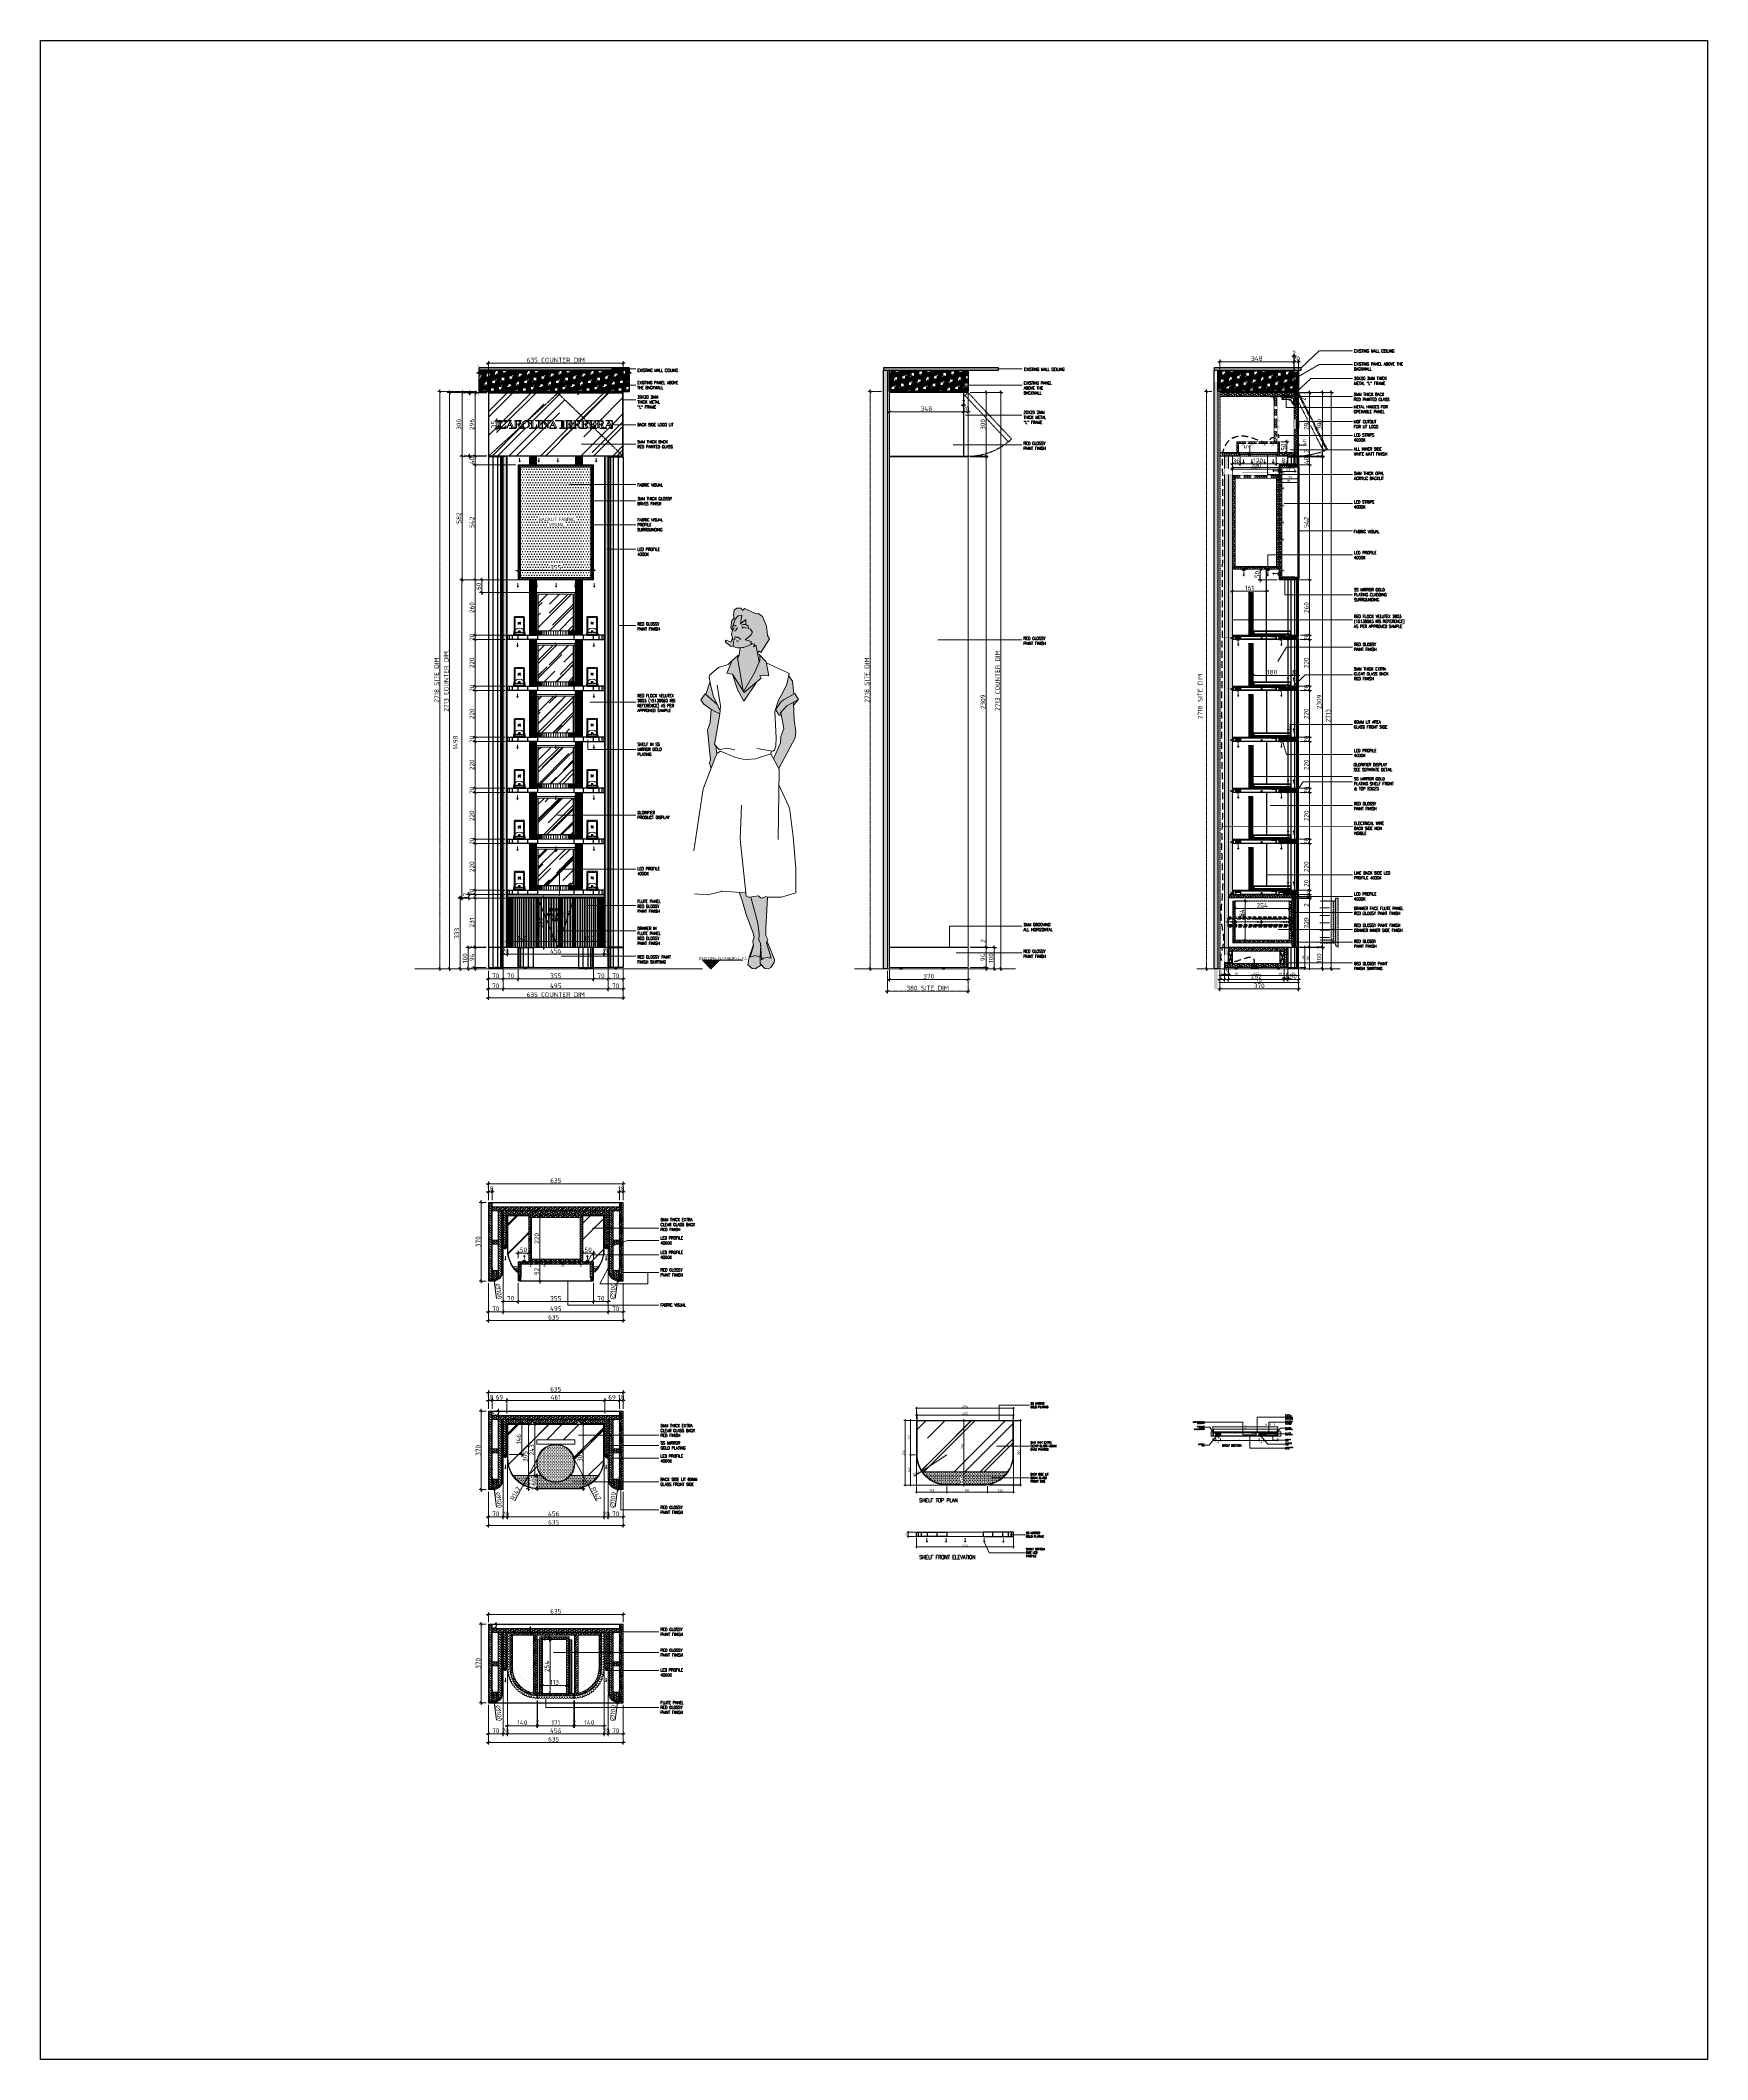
# Model space of a CAD drawing. Header units: millimetres. Extents: x 539949 to 547802, y -525020 to -515511.
import ezdxf

# ---------------------------------------------------------------- set-up
doc = ezdxf.new("R2010")
doc.units = ezdxf.units.MM
doc.header["$LTSCALE"] = 5
doc.header["$MEASUREMENT"] = 0
doc.set_wipeout_variables(frame=1)
doc.header["$PDMODE"] = 35
for name, pattern in [('BEAUTY BY SSL-Infinity Mall Malad$0$HIDDEN', [9.525, 6.35, -3.175]), ('CENTER', [50.8, 31.75, -6.35, 6.35, -6.35]), ('CENTER2', [1.125, 0.75, -0.125, 0.125, -0.125]), ('CHILL WATER', [0.375, 0.25, -0.125]), ('DASH', [0.35, 0.25, -0.1]), ('DASH2', [0.375, 0.25, -0.125]), ('DASHED', [0.75, 0.5, -0.25]), ('DASHED2', [9.525, 6.35, -3.175]), ('DOTTED', [1, 0, -1]), ('HIDDEN', [9.525, 6.35, -3.175]), ('HIDDEN2', [4.7625, 3.175, -1.5875]), ('PHANTOM2', [1.25, 0.625, -0.125, 0.125, -0.125, 0.125, -0.125]), ('phl_thick', [0])]:
    doc.linetypes.add(name, pattern=pattern)
for name, color, linetype in [('Acrylic - clear', 9, 'Continuous'), ('Acrylic - opal', 9, 'Continuous'), ('DIM-10', 1, 'Continuous'), ('DIM-2', 1, 'Continuous'), ('DIM-5', 1, 'Continuous'), ('EL_LIGHTING', 2, 'Continuous'), ('Electrical', 10, 'Continuous'), ('F-FURN-GLAS', 140, 'Continuous'), ('HACTH', 8, 'Continuous'), ('Hardware', 9, 'Continuous'), ('HATCH', 8, 'Continuous'), ('I-FURN', 25, 'Continuous'), ('L-Det Tag', 7, 'Continuous'), ('LED lumisheet', 10, 'Continuous'), ('lightbox steel frame', 1, 'Continuous'), ('LS', 7, 'Continuous'), ('PDF7_AUXILIAR', 7, 'Continuous'), ('PDF7_PF', 7, 'Continuous'), ('PDF8_HATCH', 7, 'Continuous'), ('text', 2, 'Continuous'), ('Torx screw', 9, 'Continuous')]:
    doc.layers.add(name, color=color, linetype=linetype)
for name, color, linetype, lineweight in [('Acs Light.', 4, 'Continuous', 0), ('aluminium', 6, 'Continuous', 0), ('Decolab', 7, 'Continuous', 0), ('floor line', 162, 'Continuous', 13), ('glass', 125, 'Continuous', 0), ('L1- FHP - SOLID', 191, 'Continuous', 0), ('LED lights', 1, 'Continuous', 0), ('MAC Logo', 7, 'Continuous', 0), ('MDF', 41, 'Continuous', 0), ('METAL', 6, 'Continuous', 0), ('sk-details', 151, 'Continuous', 9), ('sk-hatch', 254, 'Continuous', 13), ('sk-wall', 23, 'Continuous', 30)]:
    doc.layers.add(name, color=color, linetype=linetype, lineweight=lineweight)
for name, color, linetype, true_color in [('LED 4600K', 41, 'Continuous', 0xebd690), ('PDF12_PLEXI CLEAR', 140, 'Continuous', 0x00bfff), ('PDF7_CG', 150, 'Continuous', 0x007fff), ('PDF7_GOL', 42, 'Continuous', 0xb88a00), ('PDF7_PLEXI OPAL', 142, 'Continuous', 0x008ab8), ('PDF7_TEXT', 20, 'Continuous', 0xff3f00), ('PDF8_CG', 150, 'Continuous', 0x007fff), ('PDF8_PLEXI OPAL', 142, 'Continuous', 0x008ab8), ('PDF8_RED-L', 15, 'Continuous', 0xac2c32)]:
    doc.layers.add(name, color=color, linetype=linetype, true_color=true_color)
doc.styles.add('ABRA', font='romans.shx', dxfattribs={"width": 0.8, "bigfont": 'bigfont.shx'})
doc.styles.add('ISOCP', font='isocp.shx')
doc.styles.add('PDF Arial', font='arial.ttf')
doc.styles.get("Standard").update_dxf_attribs({"font": 'arial.ttf'})
doc.dimstyles.new('dim', dxfattribs={"dimtxt": 2, "dimasz": 2, "dimexe": 1, "dimexo": 1, "dimgap": 1, "dimtad": 1, "dimdec": 0, "dimdsep": 46, "dimtxsty": 'Standard', "dimblk": 'OBLIQUE', "dimcen": 0, "dimdle": 1, "dimclrd": 1, "dimclre": 1, "dimclrt": 1, "dimadec": 0, "dimazin": 0, "dimtfac": 1, "dimtdec": 0, "dimtix": 1, "dimtmove": 0, "dimatfit": 3, "dimfxl": 1, "dimlwd": 0, "dimlwe": 0, "dimarcsym": 0})
doc.dimstyles.new('DL - 10', dxfattribs={"dimscale": 10, "dimtxt": 2.2, "dimasz": 1, "dimexe": 1, "dimexo": 1, "dimgap": 0.4, "dimtad": 1, "dimdec": 0, "dimdsep": 46, "dimtxsty": 'ISOCP', "dimblk": 'OBLIQUE', "dimcen": 0.5, "dimdle": 1, "dimclrd": 256, "dimclre": 256, "dimclrt": 2, "dimadec": 0, "dimazin": 2, "dimtfac": 1, "dimtdec": 0, "dimtix": 1, "dimtmove": 1, "dimatfit": 3, "dimldrblk": 'OPEN90', "dimfxl": 1, "dimlwd": 9, "dimlwe": 9, "dimarcsym": 0})
doc.dimstyles.new('DL - 2', dxfattribs={"dimscale": 2, "dimtxt": 2.2, "dimasz": 1, "dimexe": 1, "dimexo": 1, "dimgap": 0.4, "dimtad": 1, "dimdec": 0, "dimdsep": 46, "dimtxsty": 'ISOCP', "dimblk": 'OBLIQUE', "dimcen": 0.5, "dimdle": 1, "dimclrd": 256, "dimclre": 256, "dimclrt": 2, "dimadec": 0, "dimazin": 2, "dimtfac": 1, "dimtdec": 0, "dimtix": 1, "dimtmove": 1, "dimatfit": 3, "dimldrblk": 'OPEN90', "dimfxl": 1, "dimlwd": 9, "dimlwe": 9, "dimarcsym": 0})
doc.dimstyles.new('DL - 5', dxfattribs={"dimscale": 5, "dimtxt": 2.2, "dimasz": 1, "dimexe": 1, "dimexo": 1, "dimgap": 0.4, "dimtad": 1, "dimdec": 0, "dimdsep": 46, "dimtxsty": 'ISOCP', "dimblk": 'OBLIQUE', "dimcen": 0.5, "dimdle": 1, "dimclrd": 256, "dimclre": 256, "dimclrt": 2, "dimadec": 0, "dimazin": 2, "dimtfac": 1, "dimtdec": 0, "dimtix": 1, "dimtmove": 1, "dimatfit": 3, "dimfxl": 1, "dimlwd": 9, "dimlwe": 9, "dimarcsym": 0})
pattern_1 = [(45, (14580.82, -4034.022), (0, 11.3137085), [24, -8]), (135, (14586.477, -4028.365), (9e-16, 11.3137085), [24, -8])]
pattern_2 = [(45, (14015.82, -4034.022), (0, 11.3137085), [24, -8]), (135, (14021.477, -4028.365), (9e-16, 11.3137085), [24, -8])]
pattern_3 = [(45, (14580.82, -5016.681), (0, 11.3137085), [24, -8]), (135, (14586.477, -5011.0244), (9e-16, 11.3137085), [24, -8])]
pattern_4 = [(45, (14015.82, -5016.681), (0, 11.3137085), [24, -8]), (135, (14021.477, -5011.0244), (9e-16, 11.3137085), [24, -8])]
pattern_5 = [(45, (14580.82, -6019.838), (0, 11.3137085), [24, -8]), (135, (14586.477, -6014.181), (9e-16, 11.3137085), [24, -8])]
pattern_6 = [(45, (14015.82, -6019.838), (0, 11.3137085), [24, -8]), (135, (14021.477, -6014.181), (9e-16, 11.3137085), [24, -8])]
pattern_7 = [(45, (14015.82, -6149.853), (0, 11.3137085), [24, -8]), (135, (14021.477, -6144.196), (9e-16, 11.3137085), [24, -8])]
pattern_8 = [(45, (14773.6677, -4629.47714), (-0.5303300859, 0.5303300859), [])]
pattern_9 = [(45, (542094.3124, -521062.01), (0, 11.31371), [24, -8]), (135, (542099.969, -521056.353), (9e-16, 11.31371), [24, -8])]
pattern_10 = [(45, (14209.6702, -4629.47714), (-0.5303300859, 0.5303300859), [])]
pattern_11 = [(135, (12648.1695, 313), (-11.3137085, 7e-16), [24, -8]), (225, (12642.5126, 318.657), (-11.3137085, 2e-15), [24, -8])]
pattern_12 = [(45, (12668.16945, 313), (-0.5303300859, 0.5303300859), [])]
pattern_13 = [(45, (12668.1695, 313), (0, 11.3137085), [24, -8]), (135, (12673.826, 318.657), (9e-16, 11.3137085), [24, -8])]
pattern_14 = [(135, (29151.52585, -1045477.0151), (-0.5303300859, -0.5303300859), [])]
pattern_15 = [(135, (545584.059, -517525.952), (-11.31371, -2e-15), [24, -8]), (225, (545578.402, -517520.2954), (-11.31371, -2e-15), [24, -8])]
pattern_16 = [(135, (29151.52585, -1045853.80195), (-0.5303300859, -0.5303300859), [])]
pattern_17 = [(45, (37828.7751, 4475.357), (-0.5303300859, 0.5303300859), [])]
pattern_18 = [(45, (37848.7751, 4475.357), (-0.5303300859, 0.5303300859), [])]
pattern_19 = [(45, (37827.7751, 4475.357), (-0.5303300859, 0.5303300859), [])]
pattern_20 = [(45, (37828.7751, 4235.32376), (-0.5303300859, 0.5303300859), [])]
pattern_21 = [(45, (37848.7751, 4235.32376), (-0.5303300859, 0.5303300859), [])]
pattern_22 = [(45, (37827.7751, 4235.32376), (-0.5303300859, 0.5303300859), [])]
pattern_23 = [(45, (37828.7751, 3995.1222), (-0.5303300859, 0.5303300859), [])]
pattern_24 = [(45, (37848.7751, 3995.1222), (-0.5303300859, 0.5303300859), [])]
pattern_25 = [(45, (37827.7751, 3995.1222), (-0.5303300859, 0.5303300859), [])]
pattern_26 = [(45, (37828.7751, 3755.29486), (-0.5303300859, 0.5303300859), [])]
pattern_27 = [(45, (37848.7751, 3755.29486), (-0.5303300859, 0.5303300859), [])]
pattern_28 = [(45, (37827.7751, 3755.29486), (-0.5303300859, 0.5303300859), [])]
pattern_29 = [(45, (37828.7751, 3514.9765), (-0.5303300859, 0.5303300859), [])]
pattern_30 = [(45, (37848.7751, 3514.9765), (-0.5303300859, 0.5303300859), [])]
pattern_31 = [(45, (37827.7751, 3514.9765), (-0.5303300859, 0.5303300859), [])]
pattern_32 = [(45, (12668.1695, 0), (0, 11.3137085), [24, -8]), (135, (12673.826, 5.657), (9e-16, 11.3137085), [24, -8])]
pattern_33 = [(45, (12648.1695, 0), (0, 11.3137085), [24, -8]), (135, (12653.826, 5.657), (9e-16, 11.3137085), [24, -8])]
pattern_34 = [(45, (-536070.07836, 519202.9102), (-0.26516504294, 0.26516504294), [])]
pattern_35 = [(45, (37828.7751, 4715.34074), (-0.5303300859, 0.5303300859), [])]
pattern_36 = [(45, (37848.7751, 4715.34074), (-0.5303300859, 0.5303300859), [])]
pattern_37 = [(45, (37827.7751, 4715.34074), (-0.5303300859, 0.5303300859), [])]
pattern_38 = [(45, (37734.6251, 964.0882), (-0.5303300859, 0.5303300859), [])]
pattern_39 = [(45, (37754.6854, 964.0882), (-0.5303300859, 0.5303300859), [])]
pattern_40 = [(45, (37733.6251, 964.0882), (-0.5303300859, 0.5303300859), [])]

# ---------------------------------------------------------------- blocks, each defined once
blk = doc.blocks.new('FLECHE')
at = {"layer": 'EL_LIGHTING', "const_width": 5}
blk.add_lwpolyline([(0, 0), (0, -15)], dxfattribs=at)
at = {"layer": 'EL_LIGHTING'}
blk.add_lwpolyline([(0, -15, 15, 0, 0), (0, -25, 0, 0, 0)], format="xyseb", dxfattribs=at)
blk = doc.blocks.new('*U29')
at = {"layer": 'EL_LIGHTING', "xscale": 0.9, "yscale": 0.9, "zscale": 0.9, "rotation": 90}
blk.add_blockref('FLECHE', (-11.2, 0), dxfattribs=at)
blk = doc.blocks.new('*U30')
at = {"layer": 'LED 4600K', "color": 0, "linetype": 'ByBlock', "lineweight": -2}
for p in [(0, 360), (0, 270), (0, 180), (0, 90), (0, 0)]:
    blk.add_blockref('*U29', p, dxfattribs=at)
blk = doc.blocks.new('*U14')
at = {"layer": 'HATCH'}
for p, q in [((-200, 0), (-200, 28)), ((-187, 0), (-187, 28)), ((-167, 0), (-167, 28)), ((-129, 0), (-129, 28)), ((-64, 0), (-64, 28)), ((0, 28), (0, 0))]:
    blk.add_line(p, q, dxfattribs=at)
blk.add_lwpolyline([(0, 0), (-200, 0), (-200, 28), (0, 28)], close=True, dxfattribs=at)
blk = doc.blocks.new('*U295')
at = {"layer": 'HATCH'}
for p, q in [((-200, 0), (-200, 882)), ((-187, 0), (-187, 882)), ((-167, 0), (-167, 882)), ((-129, 0), (-129, 882)), ((-64, 0), (-64, 882)), ((0, 882), (0, 0))]:
    blk.add_line(p, q, dxfattribs=at)
blk.add_lwpolyline([(0, 0), (-200, 0), (-200, 882), (0, 882)], close=True, dxfattribs=at)
blk = doc.blocks.new('A$C3e9ea4c4')
at = {"layer": 'MDF'}
for p, q in [((128.3, 309.5), (140.3, 309.5)), ((0, 0), (0, 11.6))]:
    blk.add_line(p, q, dxfattribs=at)
blk.add_lwpolyline([(128.3, 309.5), (128.3, 142.7, -0.410743), (0, 11.6)], format="xyb", dxfattribs=at)
for centre, radius, start, end in [((135.3, 304.1), 1, 90.27008, 269.72992), ((135.3, 292.1), 1, 90.27008, 269.72992), ((135.3, 310.1), 5, 270, 353.31254), ((135.3, 298.1), 5, 270, 89.72992), ((135.3, 286.1), 5, 270, 89.72992), ((135.3, 280.1), 1, 90.27008, 269.72992), ((135.3, 268.1), 1, 90.27008, 269.72992), ((135.3, 256.1), 1, 90.27008, 269.72992), ((135.3, 244.1), 1, 90.27008, 269.72992), ((135.3, 232.1), 1, 90.27008, 269.72992), ((135.3, 220.1), 1, 90.27008, 269.72992), ((135.3, 208.1), 1, 90.27008, 269.72992), ((135.3, 196.1), 1, 90.27008, 269.72992), ((135.3, 274.1), 5, 270, 89.72992), ((135.3, 262.1), 5, 270, 89.72992), ((135.3, 250.1), 5, 270, 89.72992), ((135.3, 238.1), 5, 270, 89.72992), ((135.3, 226.1), 5, 270, 89.72992), ((135.3, 214.1), 5, 270, 89.72992), ((135.3, 202.1), 5, 270, 89.72992), ((135.3, 190.1), 5, 270, 89.72992), ((127, 95.1), 5, 250, 69.72992), ((129.1, 100.7), 1, 70.27008, 249.72992), ((130.6, 106.5), 5, 255, 74.72992), ((132.2, 112.3), 1, 80.27008, 259.72992), ((133.2, 118.2), 5, 260, 79.72992), ((134.3, 124.1), 1, 80.27008, 259.72992), ((135.3, 184.1), 1, 90.27008, 269.72992), ((135.3, 172.1), 1, 90.27008, 269.72992), ((135.3, 160.1), 1, 90.27008, 269.72992), ((135.3, 148.1), 1, 90.27008, 269.72992), ((135.3, 136.1), 1, 90.27008, 269.72992), ((134.8, 130.1), 5, 265, 84.72992), ((135.3, 178.1), 5, 270, 89.72992), ((135.3, 166.1), 5, 270, 89.72992), ((135.3, 154.1), 5, 270, 89.72992), ((135.3, 142.1), 5, 270, 89.72992), ((-1.9, 4.4), 4.74, 293.45952, 3.04354), ((3.9, 4.6), 1, 6.81266, 179.52862), ((9.8, 5.2), 5.01, 185.06278, 3.67265), ((15.8, 5.6), 1, 10.27008, 189.72992), ((21.7, 6.7), 5, 190, 9.72992), ((27.6, 7.7), 1, 10.27008, 189.72992), ((33.4, 9.3), 5, 195, 14.72992), ((39.2, 10.8), 1, 20.27008, 199.72992), ((44.9, 12.9), 5, 200, 19.72992), ((50.5, 14.9), 1, 20.27008, 199.72992), ((55.9, 17.5), 5, 205, 24.72992), ((61.4, 20), 1, 30.27008, 209.72992), ((66.6, 23), 5, 210, 29.72992), ((71.8, 26), 1, 30.27008, 209.72992), ((76.7, 29.5), 5, 215, 34.72992), ((81.6, 32.9), 1, 40.27008, 219.72992), ((86.2, 36.8), 5, 220, 39.72992), ((90.8, 40.6), 1, 40.27008, 219.72992), ((95.1, 44.9), 5, 225, 44.72992), ((99.3, 49.1), 1, 50.27008, 229.72992), ((103.2, 53.7), 5, 230, 49.72992), ((107, 58.3), 1, 50.27008, 229.72992), ((110.5, 63.2), 5, 235, 54.72992), ((113.9, 68.1), 1, 60.27008, 239.72992), ((116.9, 73.4), 5, 240, 59.72992), ((119.9, 78.5), 1, 60.27008, 239.72992), ((122.4, 84), 5, 245, 64.72992), ((125, 89.4), 1, 70.27008, 249.72992)]:
    blk.add_arc(centre, radius, start, end, dxfattribs=at)
blk = doc.blocks.new('A$Ca4803e10')
at = {"layer": 'HATCH'}
h = blk.add_hatch(dxfattribs=at)
h.set_pattern_fill('AR-RROOF', color=256, scale=150, angle=45)
h.set_pattern_definition([(45, (-542128.84, 520696.56), (127.27922, 339.411255), [2250, -300, 750, -150]), (45, (-542040.8, 520890.66), (-247.13382, 35.001786), [450, -49.5, 900, -112.5]), (45, (-542165.96, 520839.75), (480.479058, 622.607521), [1200, -210, 600, -150])])
edge = h.paths.add_edge_path()
edge.add_line((453.4, 302.4), (2.5, 302.4))
edge.add_line((2.5, 302.4), (2.5, 142.5))
edge.add_arc((142.5, 142.5), 140, 180, 270)
edge.add_line((142.5, 2.5), (313.6, 2.5))
edge.add_arc((313.4, 142.5), 140, 270.05761, 360.24985)
edge.add_line((453.4, 143.1), (453.4, 302.4))
edge = h.paths.add_edge_path(flags=17)
edge.add_line((428, 62), (27.9, 62))
edge.add_arc((142.5, 142.6), 140.1, 215.11118, 269.98206)
edge.add_line((142.5, 2.5), (313.6, 2.5))
edge.add_arc((313.4, 142.6), 140.1, 270.0756, 324.88938)
h = blk.add_hatch(dxfattribs=at)
h.set_pattern_fill('DOTS', color=102, scale=120)
h.set_pattern_definition([(0, (-542128.839, 520696.559), (3.75, 7.5), [0, -7.5])])
edge = h.paths.add_edge_path()
edge.add_line((428, 62), (27.9, 62))
edge.add_arc((142.5, 142.6), 140.1, 215.11118, 269.98206)
edge.add_line((142.5, 2.5), (313.6, 2.5))
edge.add_arc((313.4, 142.6), 140.1, 270.0756, 324.88938)
at = {"layer": 'glass'}
for points in [[(453.4, 302.4), (2.5, 302.4), (2.5, 142.5, 0.414214), (142.5, 2.5), (313.6, 2.5, 0.415197), (453.4, 143.1)], [(428, 62), (27.9, 62, 0.244101), (142.5, 2.5), (313.6, 2.5, 0.243837)]]:
    blk.add_lwpolyline(points, format="xyb", close=True, dxfattribs=at)
at = {"layer": 'METAL', "lineweight": 5}
for points in [[(455.9, 304.9), (0, 304.9), (0, 142.5, 0.414214), (142.5, 0), (313.6, 0, 0.415186), (455.9, 143.1)], [(453.9, 302.9), (2, 302.9), (2, 142.5, 0.414214), (142.5, 2), (313.6, 2, 0.415195), (453.9, 143.1)]]:
    blk.add_lwpolyline(points, format="xyb", close=True, dxfattribs=at)
blk = doc.blocks.new('*U330')
at = {"layer": 'HATCH'}
for p, q in [((-200, 0), (-200, 268)), ((-187, 0), (-187, 268)), ((-167, 0), (-167, 268)), ((-129, 0), (-129, 268)), ((-64, 0), (-64, 268)), ((0, 268), (0, 0))]:
    blk.add_line(p, q, dxfattribs=at)
blk.add_lwpolyline([(0, 0), (-200, 0), (-200, 268), (0, 268)], close=True, dxfattribs=at)
blk = doc.blocks.new('*U371')
at = {"layer": 'HATCH'}
for p, q in [((-200, 0), (-200, 6601)), ((-187, 0), (-187, 6601)), ((-167, 0), (-167, 6601)), ((-129, 0), (-129, 6601)), ((-64, 0), (-64, 6601)), ((0, 6601), (0, 0))]:
    blk.add_line(p, q, dxfattribs=at)
blk.add_lwpolyline([(0, 0), (-200, 0), (-200, 6601), (0, 6601)], close=True, dxfattribs=at)
blk = doc.blocks.new('_OBLIQUE')
at = {"color": 0, "linetype": 'ByBlock', "lineweight": -2}
blk.add_line((-0.5, -0.5), (0.5, 0.5), dxfattribs=at)
blk = doc.blocks.new('*D31')
at = {"layer": 'Defpoints', "color": 0, "transparency": 16777216}
for p in [(542694.3, -517031.4), (542059.3, -517169.2), (542694.3, -517169.2)]:
    blk.add_point(p, dxfattribs=at)
at = {"layer": 'DIM-10', "lineweight": 9, "transparency": 16777216}
for p, q in [((542049.3, -517031.4), (542704.3, -517031.4)), ((542059.3, -517159.2), (542059.3, -517021.4)), ((542694.3, -517159.2), (542694.3, -517021.4))]:
    blk.add_line(p, q, dxfattribs=at)
at = {"layer": 'DIM-10', "lineweight": 9, "transparency": 16777216, "xscale": 10, "yscale": 10, "zscale": 10, "rotation": 180}
blk.add_blockref('_OBLIQUE', (542059.3, -517031.4), dxfattribs=at)
at = {"layer": 'DIM-10', "lineweight": 9, "transparency": 16777216, "xscale": 10, "yscale": 10, "zscale": 10}
blk.add_blockref('_OBLIQUE', (542694.3, -517031.4), dxfattribs=at)
at = {"layer": 'DIM-10', "color": 2, "transparency": 16777216, "insert": (542376.8, -517016.3), "char_height": 22, "attachment_point": 5, "style": 'ISOCP'}
blk.add_mtext('635 COUNTER DIM', dxfattribs=at)
blk = doc.blocks.new('_Open90')
at = {"color": 0, "linetype": 'ByBlock', "lineweight": -2}
for p, q in [((0, 0), (-1, 0)), ((-0.5, 0.5), (0, 0)), ((0, 0), (-0.5, -0.5))]:
    blk.add_line(p, q, dxfattribs=at)
blk = doc.blocks.new('*D32')
at = {"layer": 'Defpoints', "color": 0, "transparency": 16777216}
for p in [(542059.3, -517169.2), (541935.3, -517469.2), (542059.3, -517469.2)]:
    blk.add_point(p, dxfattribs=at)
at = {"layer": 'DIM-10', "lineweight": 9, "transparency": 16777216}
for p, q in [((542049.3, -517169.2), (541925.3, -517169.2)), ((541935.3, -517159.2), (541935.3, -517479.2)), ((542049.3, -517469.2), (541925.3, -517469.2))]:
    blk.add_line(p, q, dxfattribs=at)
at = {"layer": 'DIM-10', "lineweight": 9, "transparency": 16777216, "xscale": 10, "yscale": 10, "zscale": 10}
for p, rotation in [((541935.3, -517169.2), 90), ((541935.3, -517469.2), 270)]:
    blk.add_blockref('_OBLIQUE', p, dxfattribs=dict(at, rotation=rotation))
at = {"layer": 'DIM-10', "color": 2, "transparency": 16777216, "insert": (541920.3, -517319.2), "char_height": 22, "attachment_point": 5, "rotation": 90, "style": 'ISOCP'}
blk.add_mtext('300', dxfattribs=at)
blk = doc.blocks.new('*D33')
at = {"layer": 'Defpoints', "color": 0, "transparency": 16777216}
for p in [(542059.3, -517469.2), (541935.3, -518051.4), (542199.3, -518051.4)]:
    blk.add_point(p, dxfattribs=at)
at = {"layer": 'DIM-10', "lineweight": 9, "transparency": 16777216}
for p, q in [((542049.3, -517469.2), (541925.3, -517469.2)), ((541935.3, -517459.2), (541935.3, -518061.4)), ((542189.3, -518051.4), (541925.3, -518051.4))]:
    blk.add_line(p, q, dxfattribs=at)
at = {"layer": 'DIM-10', "lineweight": 9, "transparency": 16777216, "xscale": 10, "yscale": 10, "zscale": 10}
for p, rotation in [((541935.3, -517469.2), 90), ((541935.3, -518051.4), 270)]:
    blk.add_blockref('_OBLIQUE', p, dxfattribs=dict(at, rotation=rotation))
at = {"layer": 'DIM-10', "color": 2, "transparency": 16777216, "insert": (541920.3, -517760.3), "char_height": 22, "attachment_point": 5, "rotation": 90, "style": 'ISOCP'}
blk.add_mtext('582', dxfattribs=at)
blk = doc.blocks.new('*D34')
at = {"layer": 'Defpoints', "color": 0, "transparency": 16777216}
for p in [(542059.3, -517169.2), (541876, -519882.2), (542059.3, -519882.2)]:
    blk.add_point(p, dxfattribs=at)
at = {"layer": 'DIM-10', "lineweight": 9, "transparency": 16777216}
for p, q in [((542049.3, -517169.2), (541866, -517169.2)), ((541876, -517159.2), (541876, -519892.2)), ((542049.3, -519882.2), (541866, -519882.2))]:
    blk.add_line(p, q, dxfattribs=at)
at = {"layer": 'DIM-10', "lineweight": 9, "transparency": 16777216, "xscale": 10, "yscale": 10, "zscale": 10}
for p, rotation in [((541876, -517169.2), 90), ((541876, -519882.2), 270)]:
    blk.add_blockref('_OBLIQUE', p, dxfattribs=dict(at, rotation=rotation))
at = {"layer": 'DIM-10', "color": 2, "transparency": 16777216, "insert": (541860.8, -518525.7), "char_height": 22, "attachment_point": 5, "rotation": 90, "style": 'ISOCP'}
blk.add_mtext('2713 COUNTER DIM.', dxfattribs=at)
blk = doc.blocks.new('A$Cdae376a9')
at = {"layer": 'PDF8_PLEXI OPAL', "lineweight": 0}
h = blk.add_hatch(dxfattribs=at)
h.set_pattern_fill('AR-RROOF', color=256, scale=60, angle=45)
h.set_pattern_definition([(45, (-511118.685, 526567.64), (50.9116882, 135.764502), [900, -120, 300, -60]), (45, (-511083.47, 526645.28), (-98.853528, 14.000714), [180, -19.8, 360, -45]), (45, (-511133.534, 526624.914), (192.1916231, 249.0430083), [480, -84, 240, -60])])
h.paths.add_polyline_path([(-82.5, 193), (82.5, 193), (82.5, 21), (-82.5, 21)])
at = {"layer": 'METAL', "color": 251}
for p, q in [((-89, 0.4), (-89, 20.5)), ((-88, 0.4), (-88, 20.5)), ((-86, 0.4), (-86, 20.5)), ((-83, 0.4), (-83, 20.5)), ((-80, 0.4), (-80, 20.5)), ((-77, 0.4), (-77, 20.5)), ((-73, 0.4), (-73, 20.5)), ((-69, 0.4), (-69, 20.5)), ((-65, 0.4), (-65, 20.5)), ((-60, 0.4), (-60, 20.5)), ((-52, 0.4), (-52, 20.5)), ((-44, 0.4), (-44, 20.5)), ((-34, 0.4), (-34, 20.5)), ((-23, 0.4), (-23, 20.5)), ((-10, 0.4), (-10, 20.5)), ((0, 0.4), (0, 20.5)), ((10, 0.4), (10, 20.5)), ((23, 0.4), (23, 20.5)), ((34, 0.4), (34, 20.5)), ((44, 0.4), (44, 20.5)), ((52, 0.4), (52, 20.5)), ((60, 0.4), (60, 20.5)), ((65, 0.4), (65, 20.5)), ((69, 0.4), (69, 20.5)), ((73, 0.4), (73, 20.5)), ((77, 0.4), (77, 20.5)), ((80, 0.4), (80, 20.5)), ((83, 0.4), (83, 20.5)), ((86, 0.4), (86, 20.5)), ((88, 0.4), (88, 20.5)), ((89, 0.4), (89, 20.5))]:
    blk.add_line(p, q, dxfattribs=at)
at = {"layer": 'METAL', "lineweight": 0}
for points in [[(-90, 200.5), (90, 200.5), (90, 0), (-90, 0)], [(-83, 193.5), (83, 193.5), (83, 20.5), (-83, 20.5)], [(-90, 20.5), (90, 20.5), (90, 0.4), (-90, 0.4)]]:
    blk.add_lwpolyline(points, close=True, dxfattribs=at)
at = {"layer": 'PDF7_PLEXI OPAL', "lineweight": 0}
blk.add_lwpolyline([(-83, 95.3), (-82.8, 95.5)], dxfattribs=at)
at = {"layer": 'PDF8_PLEXI OPAL', "lineweight": 0}
blk.add_lwpolyline([(-82.5, 193), (82.5, 193), (82.5, 21), (-82.5, 21)], close=True, dxfattribs=at)
blk = doc.blocks.new('*U27')
at = {"layer": 'EL_LIGHTING', "xscale": 0.9, "yscale": 0.9, "zscale": 0.9, "rotation": 90}
blk.add_blockref('FLECHE', (-11.2, 0), dxfattribs=at)
blk = doc.blocks.new('*U28')
at = {"layer": 'LED 4600K', "color": 0, "linetype": 'ByBlock', "lineweight": -2}
for p in [(0, 360), (0, 270), (0, 180), (0, 90), (0, 0)]:
    blk.add_blockref('*U27', p, dxfattribs=at)
blk = doc.blocks.new('*D58')
at = {"layer": 'Defpoints', "color": 0, "transparency": 16777216}
for p in [(541996.6, -517509.2), (542199.3, -517509.2), (542199.3, -518051.4)]:
    blk.add_point(p, dxfattribs=at)
at = {"layer": 'DIM-10', "lineweight": 9, "transparency": 16777216}
for p, q in [((542189.3, -517509.2), (541986.6, -517509.2)), ((541996.6, -518061.4), (541996.6, -517499.2)), ((542189.3, -518051.4), (541986.6, -518051.4))]:
    blk.add_line(p, q, dxfattribs=at)
at = {"layer": 'DIM-10', "lineweight": 9, "transparency": 16777216, "xscale": 10, "yscale": 10, "zscale": 10}
for p, rotation in [((541996.6, -517509.2), 90), ((541996.6, -518051.4), 270)]:
    blk.add_blockref('_OBLIQUE', p, dxfattribs=dict(at, rotation=rotation))
at = {"layer": 'DIM-10', "color": 2, "transparency": 16777216, "insert": (541981.6, -517780.3), "char_height": 22, "attachment_point": 5, "rotation": 90, "style": 'ISOCP'}
blk.add_mtext('542', dxfattribs=at)
blk = doc.blocks.new('*D59')
at = {"layer": 'Defpoints', "color": 0, "transparency": 16777216}
for p in [(542554.3, -518007.6), (542199.3, -518051.4), (542554.3, -518051.4)]:
    blk.add_point(p, dxfattribs=at)
at = {"layer": 'DIM-10', "lineweight": 9, "transparency": 16777216}
for p, q in [((542189.3, -518007.6), (542564.3, -518007.6)), ((542199.3, -518041.4), (542199.3, -517997.6)), ((542554.3, -518041.4), (542554.3, -517997.6))]:
    blk.add_line(p, q, dxfattribs=at)
at = {"layer": 'DIM-10', "lineweight": 9, "transparency": 16777216, "xscale": 10, "yscale": 10, "zscale": 10, "rotation": 180}
blk.add_blockref('_OBLIQUE', (542199.3, -518007.6), dxfattribs=at)
at = {"layer": 'DIM-10', "lineweight": 9, "transparency": 16777216, "xscale": 10, "yscale": 10, "zscale": 10}
blk.add_blockref('_OBLIQUE', (542554.3, -518007.6), dxfattribs=at)
at = {"layer": 'DIM-10', "color": 2, "transparency": 16777216, "insert": (542376.8, -517992.6), "char_height": 22, "attachment_point": 5, "style": 'ISOCP'}
blk.add_mtext('355', dxfattribs=at)
blk = doc.blocks.new('*D55')
at = {"layer": 'Defpoints', "color": 0, "transparency": 16777216}
for p in [(542199.3, -518051.4), (541934.2, -519549.4), (542148.9, -519549.4)]:
    blk.add_point(p, dxfattribs=at)
at = {"layer": 'DIM-10', "lineweight": 9, "transparency": 16777216}
for p, q in [((542189.3, -518051.4), (541924.2, -518051.4)), ((541934.2, -518041.4), (541934.2, -519559.4)), ((542138.9, -519549.4), (541924.2, -519549.4))]:
    blk.add_line(p, q, dxfattribs=at)
at = {"layer": 'DIM-10', "lineweight": 9, "transparency": 16777216, "xscale": 10, "yscale": 10, "zscale": 10}
for p, rotation in [((541934.2, -518051.4), 90), ((541934.2, -519549.4), 270)]:
    blk.add_blockref('_OBLIQUE', p, dxfattribs=dict(at, rotation=rotation))
at = {"layer": 'DIM-10', "color": 2, "transparency": 16777216, "insert": (541904.2, -518817.4), "char_height": 22, "attachment_point": 5, "rotation": 90, "style": 'ISOCP'}
blk.add_mtext('1498', dxfattribs=at)
blk = doc.blocks.new('*D39')
at = {"layer": 'Defpoints', "color": 0, "transparency": 16777216}
for p in [(542141.3, -519549.4), (541925.7, -519882.2), (542058.6, -519882.2)]:
    blk.add_point(p, dxfattribs=at)
at = {"layer": 'DIM-10', "lineweight": 9, "transparency": 16777216}
for p, q in [((542131.3, -519549.4), (541915.7, -519549.4)), ((541925.7, -519539.4), (541925.7, -519892.2)), ((542048.6, -519882.2), (541915.7, -519882.2))]:
    blk.add_line(p, q, dxfattribs=at)
at = {"layer": 'DIM-10', "lineweight": 9, "transparency": 16777216, "xscale": 10, "yscale": 10, "zscale": 10}
for p, rotation in [((541925.7, -519549.4), 90), ((541925.7, -519882.2), 270)]:
    blk.add_blockref('_OBLIQUE', p, dxfattribs=dict(at, rotation=rotation))
at = {"layer": 'DIM-10', "color": 2, "transparency": 16777216, "insert": (541910.7, -519715.8), "char_height": 22, "attachment_point": 5, "rotation": 90, "style": 'ISOCP'}
blk.add_mtext('333', dxfattribs=at)
blk = doc.blocks.new('*D60')
at = {"layer": 'Defpoints', "color": 0, "transparency": 16777216}
for p in [(542061.3, -517171.2), (541996.6, -517467.2), (542061.3, -517467.2)]:
    blk.add_point(p, dxfattribs=at)
at = {"layer": 'DIM-10', "lineweight": 9, "transparency": 16777216}
for p, q in [((542051.3, -517171.2), (541986.6, -517171.2)), ((541996.6, -517161.2), (541996.6, -517477.2)), ((542051.3, -517467.2), (541986.6, -517467.2))]:
    blk.add_line(p, q, dxfattribs=at)
at = {"layer": 'DIM-10', "lineweight": 9, "transparency": 16777216, "xscale": 10, "yscale": 10, "zscale": 10}
for p, rotation in [((541996.6, -517171.2), 90), ((541996.6, -517467.2), 270)]:
    blk.add_blockref('_OBLIQUE', p, dxfattribs=dict(at, rotation=rotation))
at = {"layer": 'DIM-10', "color": 2, "transparency": 16777216, "insert": (541981.6, -517319.2), "char_height": 22, "attachment_point": 5, "rotation": 90, "style": 'ISOCP'}
blk.add_mtext('296', dxfattribs=at)
blk = doc.blocks.new('*D40')
at = {"layer": 'Defpoints', "color": 0, "transparency": 16777216}
for p in [(541971, -517169.2), (542059.3, -517169.2), (542061.3, -517171.2)]:
    blk.add_point(p, dxfattribs=at)
at = {"layer": 'DIM-10', "lineweight": 9, "transparency": 16777216}
for p, q in [((542049.3, -517169.2), (541961, -517169.2)), ((542051.3, -517171.2), (541961, -517171.2)), ((541971, -517169.2), (541971, -517159.2)), ((541971, -517171.2), (541971, -517169.2)), ((541971, -517171.2), (541971, -517181.2))]:
    blk.add_line(p, q, dxfattribs=at)
at = {"layer": 'DIM-10', "lineweight": 9, "transparency": 16777216, "xscale": 10, "yscale": 10, "zscale": 10}
for p, rotation in [((541971, -517169.2), 270), ((541971, -517171.2), 90)]:
    blk.add_blockref('_OBLIQUE', p, dxfattribs=dict(at, rotation=rotation))
at = {"layer": 'DIM-10', "color": 2, "transparency": 16777216, "insert": (541956, -517170.2), "char_height": 22, "attachment_point": 5, "rotation": 90, "style": 'ISOCP'}
blk.add_mtext('2', dxfattribs=at)
blk = doc.blocks.new('*D61')
at = {"layer": 'Defpoints', "color": 0, "transparency": 16777216}
for p in [(541971, -517469.2), (542059.3, -517469.2), (542061.3, -517467.2)]:
    blk.add_point(p, dxfattribs=at)
at = {"layer": 'DIM-10', "lineweight": 9, "transparency": 16777216}
for p, q in [((542051.3, -517467.2), (541961, -517467.2)), ((542049.3, -517469.2), (541961, -517469.2)), ((541971, -517467.2), (541971, -517457.2)), ((541971, -517467.2), (541971, -517469.2)), ((541971, -517469.2), (541971, -517479.2))]:
    blk.add_line(p, q, dxfattribs=at)
at = {"layer": 'DIM-10', "lineweight": 9, "transparency": 16777216, "xscale": 10, "yscale": 10, "zscale": 10}
for p, rotation in [((541971, -517467.2), 270), ((541971, -517469.2), 90)]:
    blk.add_blockref('_OBLIQUE', p, dxfattribs=dict(at, rotation=rotation))
at = {"layer": 'DIM-10', "color": 2, "transparency": 16777216, "insert": (541956, -517468.2), "char_height": 22, "attachment_point": 5, "rotation": 90, "style": 'ISOCP'}
blk.add_mtext('2', dxfattribs=at)
blk = doc.blocks.new('*D41')
at = {"layer": 'Defpoints', "color": 0, "transparency": 16777216}
for p in [(541996.6, -517469.2), (542059.3, -517469.2), (542199.3, -517509.2)]:
    blk.add_point(p, dxfattribs=at)
at = {"layer": 'DIM-10', "lineweight": 9, "transparency": 16777216}
for p, q in [((542049.3, -517469.2), (541986.6, -517469.2)), ((541996.6, -517519.2), (541996.6, -517459.2)), ((542189.3, -517509.2), (541986.6, -517509.2))]:
    blk.add_line(p, q, dxfattribs=at)
at = {"layer": 'DIM-10', "lineweight": 9, "transparency": 16777216, "xscale": 10, "yscale": 10, "zscale": 10}
for p, rotation in [((541996.6, -517469.2), 90), ((541996.6, -517509.2), 270)]:
    blk.add_blockref('_OBLIQUE', p, dxfattribs=dict(at, rotation=rotation))
at = {"layer": 'DIM-10', "color": 2, "transparency": 16777216, "insert": (541981.6, -517489.2), "char_height": 22, "attachment_point": 5, "rotation": 90, "style": 'ISOCP'}
blk.add_mtext('40', dxfattribs=at)
blk = doc.blocks.new('*D62')
at = {"layer": 'Defpoints', "color": 0, "transparency": 16777216}
for p in [(541996.6, -518572), (542148.8, -518551.9), (542148.8, -518572)]:
    blk.add_point(p, dxfattribs=at)
at = {"layer": 'DIM-10', "lineweight": 9, "transparency": 16777216}
for p, q in [((542138.8, -518551.9), (541986.6, -518551.9)), ((542138.8, -518572), (541986.6, -518572)), ((541996.6, -518541.9), (541996.6, -518582))]:
    blk.add_line(p, q, dxfattribs=at)
at = {"layer": 'DIM-10', "lineweight": 9, "transparency": 16777216, "xscale": 10, "yscale": 10, "zscale": 10}
for p, rotation in [((541996.6, -518551.9), 90), ((541996.6, -518572), 270)]:
    blk.add_blockref('_OBLIQUE', p, dxfattribs=dict(at, rotation=rotation))
at = {"layer": 'DIM-10', "color": 2, "transparency": 16777216, "insert": (541981.6, -518561.9), "char_height": 22, "attachment_point": 5, "rotation": 90, "style": 'ISOCP'}
blk.add_mtext('20', dxfattribs=at)
blk = doc.blocks.new('*D56')
at = {"layer": 'Defpoints', "color": 0, "transparency": 16777216}
for p in [(542148.8, -518572), (541996.6, -518792), (542148.8, -518792)]:
    blk.add_point(p, dxfattribs=at)
at = {"layer": 'DIM-10', "lineweight": 9, "transparency": 16777216}
for p, q in [((542138.8, -518572), (541986.6, -518572)), ((541996.6, -518562), (541996.6, -518802)), ((542138.8, -518792), (541986.6, -518792))]:
    blk.add_line(p, q, dxfattribs=at)
at = {"layer": 'DIM-10', "lineweight": 9, "transparency": 16777216, "xscale": 10, "yscale": 10, "zscale": 10}
for p, rotation in [((541996.6, -518572), 90), ((541996.6, -518792), 270)]:
    blk.add_blockref('_OBLIQUE', p, dxfattribs=dict(at, rotation=rotation))
at = {"layer": 'DIM-10', "color": 2, "transparency": 16777216, "insert": (541981.6, -518682), "char_height": 22, "attachment_point": 5, "rotation": 90, "style": 'ISOCP'}
blk.add_mtext('220', dxfattribs=at)
blk = doc.blocks.new('*D63')
at = {"layer": 'Defpoints', "color": 0, "transparency": 16777216}
for p in [(541996.6, -518792), (542148.8, -518792), (542148.8, -518812.1)]:
    blk.add_point(p, dxfattribs=at)
at = {"layer": 'DIM-10', "lineweight": 9, "transparency": 16777216}
for p, q in [((542138.8, -518792), (541986.6, -518792)), ((541996.6, -518822.1), (541996.6, -518782)), ((542138.8, -518812.1), (541986.6, -518812.1))]:
    blk.add_line(p, q, dxfattribs=at)
at = {"layer": 'DIM-10', "lineweight": 9, "transparency": 16777216, "xscale": 10, "yscale": 10, "zscale": 10}
for p, rotation in [((541996.6, -518792), 90), ((541996.6, -518812.1), 270)]:
    blk.add_blockref('_OBLIQUE', p, dxfattribs=dict(at, rotation=rotation))
at = {"layer": 'DIM-10', "color": 2, "transparency": 16777216, "insert": (541981.6, -518802), "char_height": 22, "attachment_point": 5, "rotation": 90, "style": 'ISOCP'}
blk.add_mtext('20', dxfattribs=at)
blk = doc.blocks.new('*D64')
at = {"layer": 'Defpoints', "color": 0, "transparency": 16777216}
for p in [(542148.8, -518812.1), (541996.6, -519032.1), (542148.8, -519032.1)]:
    blk.add_point(p, dxfattribs=at)
at = {"layer": 'DIM-10', "lineweight": 9, "transparency": 16777216}
for p, q in [((542138.8, -518812.1), (541986.6, -518812.1)), ((541996.6, -518802.1), (541996.6, -519042.1)), ((542138.8, -519032.1), (541986.6, -519032.1))]:
    blk.add_line(p, q, dxfattribs=at)
at = {"layer": 'DIM-10', "lineweight": 9, "transparency": 16777216, "xscale": 10, "yscale": 10, "zscale": 10}
for p, rotation in [((541996.6, -518812.1), 90), ((541996.6, -519032.1), 270)]:
    blk.add_blockref('_OBLIQUE', p, dxfattribs=dict(at, rotation=rotation))
at = {"layer": 'DIM-10', "color": 2, "transparency": 16777216, "insert": (541981.6, -518922.1), "char_height": 22, "attachment_point": 5, "rotation": 90, "style": 'ISOCP'}
blk.add_mtext('220', dxfattribs=at)
blk = doc.blocks.new('*D65')
at = {"layer": 'Defpoints', "color": 0, "transparency": 16777216}
for p in [(541996.6, -519052.1), (542148.8, -519032.1), (542148.8, -519052.1)]:
    blk.add_point(p, dxfattribs=at)
at = {"layer": 'DIM-10', "lineweight": 9, "transparency": 16777216}
for p, q in [((542138.8, -519032.1), (541986.6, -519032.1)), ((542138.8, -519052.1), (541986.6, -519052.1)), ((541996.6, -519022.1), (541996.6, -519062.1))]:
    blk.add_line(p, q, dxfattribs=at)
at = {"layer": 'DIM-10', "lineweight": 9, "transparency": 16777216, "xscale": 10, "yscale": 10, "zscale": 10}
for p, rotation in [((541996.6, -519032.1), 90), ((541996.6, -519052.1), 270)]:
    blk.add_blockref('_OBLIQUE', p, dxfattribs=dict(at, rotation=rotation))
at = {"layer": 'DIM-10', "color": 2, "transparency": 16777216, "insert": (541981.6, -519042.1), "char_height": 22, "attachment_point": 5, "rotation": 90, "style": 'ISOCP'}
blk.add_mtext('20', dxfattribs=at)
blk = doc.blocks.new('*D66')
at = {"layer": 'Defpoints', "color": 0, "transparency": 16777216}
for p in [(542148.8, -519052.1), (541996.6, -519272.1), (542148.8, -519272.1)]:
    blk.add_point(p, dxfattribs=at)
at = {"layer": 'DIM-10', "lineweight": 9, "transparency": 16777216}
for p, q in [((542138.8, -519052.1), (541986.6, -519052.1)), ((541996.6, -519042.1), (541996.6, -519282.1)), ((542138.8, -519272.1), (541986.6, -519272.1))]:
    blk.add_line(p, q, dxfattribs=at)
at = {"layer": 'DIM-10', "lineweight": 9, "transparency": 16777216, "xscale": 10, "yscale": 10, "zscale": 10}
for p, rotation in [((541996.6, -519052.1), 90), ((541996.6, -519272.1), 270)]:
    blk.add_blockref('_OBLIQUE', p, dxfattribs=dict(at, rotation=rotation))
at = {"layer": 'DIM-10', "color": 2, "transparency": 16777216, "insert": (541981.6, -519162.1), "char_height": 22, "attachment_point": 5, "rotation": 90, "style": 'ISOCP'}
blk.add_mtext('220', dxfattribs=at)
blk = doc.blocks.new('*D67')
at = {"layer": 'Defpoints', "color": 0, "transparency": 16777216}
for p in [(541996.6, -519272.1), (542148.8, -519272.1), (542148.8, -519292.2)]:
    blk.add_point(p, dxfattribs=at)
at = {"layer": 'DIM-10', "lineweight": 9, "transparency": 16777216}
for p, q in [((542138.8, -519272.1), (541986.6, -519272.1)), ((541996.6, -519302.2), (541996.6, -519262.1)), ((542138.8, -519292.2), (541986.6, -519292.2))]:
    blk.add_line(p, q, dxfattribs=at)
at = {"layer": 'DIM-10', "lineweight": 9, "transparency": 16777216, "xscale": 10, "yscale": 10, "zscale": 10}
for p, rotation in [((541996.6, -519272.1), 90), ((541996.6, -519292.2), 270)]:
    blk.add_blockref('_OBLIQUE', p, dxfattribs=dict(at, rotation=rotation))
at = {"layer": 'DIM-10', "color": 2, "transparency": 16777216, "insert": (541981.6, -519282.1), "char_height": 22, "attachment_point": 5, "rotation": 90, "style": 'ISOCP'}
blk.add_mtext('20', dxfattribs=at)
blk = doc.blocks.new('*D51')
at = {"layer": 'Defpoints', "color": 0, "transparency": 16777216}
for p in [(542148.8, -519292.2), (541996.6, -519512.2), (542148.8, -519512.2)]:
    blk.add_point(p, dxfattribs=at)
at = {"layer": 'DIM-10', "lineweight": 9, "transparency": 16777216}
for p, q in [((542138.8, -519292.2), (541986.6, -519292.2)), ((541996.6, -519282.2), (541996.6, -519522.2)), ((542138.8, -519512.2), (541986.6, -519512.2))]:
    blk.add_line(p, q, dxfattribs=at)
at = {"layer": 'DIM-10', "lineweight": 9, "transparency": 16777216, "xscale": 10, "yscale": 10, "zscale": 10}
for p, rotation in [((541996.6, -519292.2), 90), ((541996.6, -519512.2), 270)]:
    blk.add_blockref('_OBLIQUE', p, dxfattribs=dict(at, rotation=rotation))
at = {"layer": 'DIM-10', "color": 2, "transparency": 16777216, "insert": (541981.6, -519402.2), "char_height": 22, "attachment_point": 5, "rotation": 90, "style": 'ISOCP'}
blk.add_mtext('220', dxfattribs=at)
blk = doc.blocks.new('*D52')
at = {"layer": 'Defpoints', "color": 0, "transparency": 16777216}
for p in [(541996.6, -519512.2), (542148.8, -519512.2), (542148.8, -519532.3)]:
    blk.add_point(p, dxfattribs=at)
at = {"layer": 'DIM-10', "lineweight": 9, "transparency": 16777216}
for p, q in [((542138.8, -519512.2), (541986.6, -519512.2)), ((542138.8, -519532.3), (541986.6, -519532.3)), ((541996.6, -519542.3), (541996.6, -519502.2))]:
    blk.add_line(p, q, dxfattribs=at)
at = {"layer": 'DIM-10', "lineweight": 9, "transparency": 16777216, "xscale": 10, "yscale": 10, "zscale": 10}
for p, rotation in [((541996.6, -519512.2), 90), ((541996.6, -519532.3), 270)]:
    blk.add_blockref('_OBLIQUE', p, dxfattribs=dict(at, rotation=rotation))
at = {"layer": 'DIM-10', "color": 2, "transparency": 16777216, "insert": (541981.6, -519522.2), "char_height": 22, "attachment_point": 5, "rotation": 90, "style": 'ISOCP'}
blk.add_mtext('20', dxfattribs=at)
blk = doc.blocks.new('*D35')
at = {"layer": 'Defpoints', "color": 0, "transparency": 16777216}
for p in [(541966.9, -519532.3), (542148.8, -519532.3), (542149.9, -519549.4)]:
    blk.add_point(p, dxfattribs=at)
at = {"layer": 'DIM-10', "lineweight": 9, "transparency": 16777216}
for p, q in [((542138.8, -519532.3), (541956.9, -519532.3)), ((542139.9, -519549.4), (541956.9, -519549.4)), ((541966.9, -519559.4), (541966.9, -519522.3))]:
    blk.add_line(p, q, dxfattribs=at)
at = {"layer": 'DIM-10', "lineweight": 9, "transparency": 16777216, "xscale": 10, "yscale": 10, "zscale": 10}
for p, rotation in [((541966.9, -519532.3), 90), ((541966.9, -519549.4), 270)]:
    blk.add_blockref('_OBLIQUE', p, dxfattribs=dict(at, rotation=rotation))
at = {"layer": 'DIM-10', "color": 2, "transparency": 16777216, "insert": (541951.9, -519539.4), "char_height": 22, "attachment_point": 5, "rotation": 90, "style": 'ISOCP'}
blk.add_mtext('17', dxfattribs=at)
blk = doc.blocks.new('*D53')
at = {"layer": 'Defpoints', "color": 0, "transparency": 16777216}
for p in [(542059.3, -519549.4), (541996.6, -519780.3), (542059.3, -519780.3)]:
    blk.add_point(p, dxfattribs=at)
at = {"layer": 'DIM-10', "lineweight": 9, "transparency": 16777216}
for p, q in [((542049.3, -519549.4), (541986.6, -519549.4)), ((541996.6, -519539.4), (541996.6, -519790.3)), ((542049.3, -519780.3), (541986.6, -519780.3))]:
    blk.add_line(p, q, dxfattribs=at)
at = {"layer": 'DIM-10', "lineweight": 9, "transparency": 16777216, "xscale": 10, "yscale": 10, "zscale": 10}
for p, rotation in [((541996.6, -519549.4), 90), ((541996.6, -519780.3), 270)]:
    blk.add_blockref('_OBLIQUE', p, dxfattribs=dict(at, rotation=rotation))
at = {"layer": 'DIM-10', "color": 2, "transparency": 16777216, "insert": (541981.6, -519664.8), "char_height": 22, "attachment_point": 5, "rotation": 90, "style": 'ISOCP'}
blk.add_mtext('231', dxfattribs=at)
blk = doc.blocks.new('*D54')
at = {"layer": 'Defpoints', "color": 0, "transparency": 16777216}
for p in [(542059.3, -519782.3), (541996.6, -519876.2), (542059.3, -519876.2)]:
    blk.add_point(p, dxfattribs=at)
at = {"layer": 'DIM-10', "lineweight": 9, "transparency": 16777216}
for p, q in [((542049.3, -519782.3), (541986.6, -519782.3)), ((541996.6, -519772.3), (541996.6, -519886.2)), ((542049.3, -519876.2), (541986.6, -519876.2))]:
    blk.add_line(p, q, dxfattribs=at)
at = {"layer": 'DIM-10', "lineweight": 9, "transparency": 16777216, "xscale": 10, "yscale": 10, "zscale": 10}
for p, rotation in [((541996.6, -519782.3), 90), ((541996.6, -519876.2), 270)]:
    blk.add_blockref('_OBLIQUE', p, dxfattribs=dict(at, rotation=rotation))
at = {"layer": 'DIM-10', "color": 2, "transparency": 16777216, "insert": (541981.6, -519829.3), "char_height": 22, "attachment_point": 5, "rotation": 90, "style": 'ISOCP'}
blk.add_mtext('94', dxfattribs=at)
blk = doc.blocks.new('*D68')
at = {"layer": 'Defpoints', "color": 0, "transparency": 16777216}
for p in [(542059.3, -519882.2), (542129.2, -519876.2), (542129.2, -519930.7)]:
    blk.add_point(p, dxfattribs=at)
at = {"layer": 'DIM-10', "lineweight": 9, "transparency": 16777216}
for p, q in [((542049.3, -519930.7), (542139.2, -519930.7)), ((542059.3, -519892.2), (542059.3, -519940.7)), ((542129.2, -519886.2), (542129.2, -519940.7))]:
    blk.add_line(p, q, dxfattribs=at)
at = {"layer": 'DIM-10', "lineweight": 9, "transparency": 16777216, "xscale": 10, "yscale": 10, "zscale": 10, "rotation": 180}
blk.add_blockref('_OBLIQUE', (542059.3, -519930.7), dxfattribs=at)
at = {"layer": 'DIM-10', "lineweight": 9, "transparency": 16777216, "xscale": 10, "yscale": 10, "zscale": 10}
blk.add_blockref('_OBLIQUE', (542129.2, -519930.7), dxfattribs=at)
at = {"layer": 'DIM-10', "color": 2, "transparency": 16777216, "insert": (542094.3, -519915.7), "char_height": 22, "attachment_point": 5, "style": 'ISOCP'}
blk.add_mtext('70', dxfattribs=at)
blk = doc.blocks.new('*D69')
at = {"layer": 'Defpoints', "color": 0, "transparency": 16777216}
for p in [(542129.2, -519876.2), (542199.3, -519876.2), (542199.3, -519930.7)]:
    blk.add_point(p, dxfattribs=at)
at = {"layer": 'DIM-10', "lineweight": 9, "transparency": 16777216}
for p, q in [((542119.2, -519930.7), (542209.3, -519930.7)), ((542129.2, -519886.2), (542129.2, -519940.7)), ((542199.3, -519886.2), (542199.3, -519940.7))]:
    blk.add_line(p, q, dxfattribs=at)
at = {"layer": 'DIM-10', "lineweight": 9, "transparency": 16777216, "xscale": 10, "yscale": 10, "zscale": 10, "rotation": 180}
blk.add_blockref('_OBLIQUE', (542129.2, -519930.7), dxfattribs=at)
at = {"layer": 'DIM-10', "lineweight": 9, "transparency": 16777216, "xscale": 10, "yscale": 10, "zscale": 10}
blk.add_blockref('_OBLIQUE', (542199.3, -519930.7), dxfattribs=at)
at = {"layer": 'DIM-10', "color": 2, "transparency": 16777216, "insert": (542164.3, -519915.7), "char_height": 22, "attachment_point": 5, "style": 'ISOCP'}
blk.add_mtext('70', dxfattribs=at)
blk = doc.blocks.new('*D70')
at = {"layer": 'Defpoints', "color": 0, "transparency": 16777216}
for p in [(542199.3, -519876.2), (542553.9, -519876.2), (542553.9, -519930.7)]:
    blk.add_point(p, dxfattribs=at)
at = {"layer": 'DIM-10', "lineweight": 9, "transparency": 16777216}
for p, q in [((542189.3, -519930.7), (542563.9, -519930.7)), ((542199.3, -519886.2), (542199.3, -519940.7)), ((542553.9, -519886.2), (542553.9, -519940.7))]:
    blk.add_line(p, q, dxfattribs=at)
at = {"layer": 'DIM-10', "lineweight": 9, "transparency": 16777216, "xscale": 10, "yscale": 10, "zscale": 10, "rotation": 180}
blk.add_blockref('_OBLIQUE', (542199.3, -519930.7), dxfattribs=at)
at = {"layer": 'DIM-10', "lineweight": 9, "transparency": 16777216, "xscale": 10, "yscale": 10, "zscale": 10}
blk.add_blockref('_OBLIQUE', (542553.9, -519930.7), dxfattribs=at)
at = {"layer": 'DIM-10', "color": 2, "transparency": 16777216, "insert": (542376.6, -519915.7), "char_height": 22, "attachment_point": 5, "style": 'ISOCP'}
blk.add_mtext('355', dxfattribs=at)
blk = doc.blocks.new('*D71')
at = {"layer": 'Defpoints', "color": 0, "transparency": 16777216}
for p in [(542624.3, -519882.2), (542624.3, -519930.7), (542694.3, -519876.2)]:
    blk.add_point(p, dxfattribs=at)
at = {"layer": 'DIM-10', "lineweight": 9, "transparency": 16777216}
for p, q in [((542704.3, -519930.7), (542614.3, -519930.7)), ((542624.3, -519892.2), (542624.3, -519940.7)), ((542694.3, -519886.2), (542694.3, -519940.7))]:
    blk.add_line(p, q, dxfattribs=at)
at = {"layer": 'DIM-10', "lineweight": 9, "transparency": 16777216, "xscale": 10, "yscale": 10, "zscale": 10, "rotation": 180}
blk.add_blockref('_OBLIQUE', (542624.3, -519930.7), dxfattribs=at)
at = {"layer": 'DIM-10', "lineweight": 9, "transparency": 16777216, "xscale": 10, "yscale": 10, "zscale": 10}
blk.add_blockref('_OBLIQUE', (542694.3, -519930.7), dxfattribs=at)
at = {"layer": 'DIM-10', "color": 2, "transparency": 16777216, "insert": (542659.3, -519915.7), "char_height": 22, "attachment_point": 5, "style": 'ISOCP'}
blk.add_mtext('70', dxfattribs=at)
blk = doc.blocks.new('*D72')
at = {"layer": 'Defpoints', "color": 0, "transparency": 16777216}
for p in [(542553.9, -519882.2), (542553.9, -519930.7), (542624.3, -519882.2)]:
    blk.add_point(p, dxfattribs=at)
at = {"layer": 'DIM-10', "lineweight": 9, "transparency": 16777216}
for p, q in [((542634.3, -519930.7), (542543.9, -519930.7)), ((542553.9, -519892.2), (542553.9, -519940.7)), ((542624.3, -519892.2), (542624.3, -519940.7))]:
    blk.add_line(p, q, dxfattribs=at)
at = {"layer": 'DIM-10', "lineweight": 9, "transparency": 16777216, "xscale": 10, "yscale": 10, "zscale": 10, "rotation": 180}
blk.add_blockref('_OBLIQUE', (542553.9, -519930.7), dxfattribs=at)
at = {"layer": 'DIM-10', "lineweight": 9, "transparency": 16777216, "xscale": 10, "yscale": 10, "zscale": 10}
blk.add_blockref('_OBLIQUE', (542624.3, -519930.7), dxfattribs=at)
at = {"layer": 'DIM-10', "color": 2, "transparency": 16777216, "insert": (542590, -519915.7), "char_height": 22, "attachment_point": 5, "style": 'ISOCP'}
blk.add_mtext('70', dxfattribs=at)
blk = doc.blocks.new('*D73')
at = {"layer": 'Defpoints', "color": 0, "transparency": 16777216}
for p in [(542291.2, -519782.3), (542462.4, -519754.2), (542462.4, -519782.3)]:
    blk.add_point(p, dxfattribs=at)
at = {"layer": 'DIM-10', "lineweight": 9, "transparency": 16777216}
for p, q in [((542291.2, -519772.3), (542291.2, -519744.2)), ((542462.4, -519772.3), (542462.4, -519744.2)), ((542281.2, -519754.2), (542472.4, -519754.2))]:
    blk.add_line(p, q, dxfattribs=at)
at = {"layer": 'DIM-10', "lineweight": 9, "transparency": 16777216, "xscale": 10, "yscale": 10, "zscale": 10, "rotation": 180}
blk.add_blockref('_OBLIQUE', (542291.2, -519754.2), dxfattribs=at)
at = {"layer": 'DIM-10', "lineweight": 9, "transparency": 16777216, "xscale": 10, "yscale": 10, "zscale": 10}
blk.add_blockref('_OBLIQUE', (542462.4, -519754.2), dxfattribs=at)
at = {"layer": 'DIM-10', "color": 2, "transparency": 16777216, "insert": (542376.8, -519739.2), "char_height": 22, "attachment_point": 5, "style": 'ISOCP'}
blk.add_mtext('171', dxfattribs=at)
blk = doc.blocks.new('*D74')
at = {"layer": 'Defpoints', "color": 0, "transparency": 16777216}
for p in [(542148.9, -519782.3), (542289.2, -519754.2), (542289.2, -519782.3)]:
    blk.add_point(p, dxfattribs=at)
at = {"layer": 'DIM-10', "lineweight": 9, "transparency": 16777216}
for p, q in [((542148.9, -519772.3), (542148.9, -519744.2)), ((542289.2, -519772.3), (542289.2, -519744.2)), ((542138.9, -519754.2), (542299.2, -519754.2))]:
    blk.add_line(p, q, dxfattribs=at)
at = {"layer": 'DIM-10', "lineweight": 9, "transparency": 16777216, "xscale": 10, "yscale": 10, "zscale": 10, "rotation": 180}
blk.add_blockref('_OBLIQUE', (542148.9, -519754.2), dxfattribs=at)
at = {"layer": 'DIM-10', "lineweight": 9, "transparency": 16777216, "xscale": 10, "yscale": 10, "zscale": 10}
blk.add_blockref('_OBLIQUE', (542289.2, -519754.2), dxfattribs=at)
at = {"layer": 'DIM-10', "color": 2, "transparency": 16777216, "insert": (542219, -519739.2), "char_height": 22, "attachment_point": 5, "style": 'ISOCP'}
blk.add_mtext('140', dxfattribs=at)
blk = doc.blocks.new('*D42')
at = {"layer": 'Defpoints', "color": 0, "transparency": 16777216}
for p in [(542289.2, -519782.3), (542291.2, -519754.2), (542291.2, -519782.3)]:
    blk.add_point(p, dxfattribs=at)
at = {"layer": 'DIM-10', "lineweight": 9, "transparency": 16777216}
for p, q in [((542289.2, -519772.3), (542289.2, -519744.2)), ((542291.2, -519772.3), (542291.2, -519744.2)), ((542289.2, -519754.2), (542279.2, -519754.2)), ((542289.2, -519754.2), (542291.2, -519754.2)), ((542291.2, -519754.2), (542301.2, -519754.2))]:
    blk.add_line(p, q, dxfattribs=at)
at = {"layer": 'DIM-10', "lineweight": 9, "transparency": 16777216, "xscale": 10, "yscale": 10, "zscale": 10}
blk.add_blockref('_OBLIQUE', (542289.2, -519754.2), dxfattribs=at)
at = {"layer": 'DIM-10', "lineweight": 9, "transparency": 16777216, "xscale": 10, "yscale": 10, "zscale": 10, "rotation": 180}
blk.add_blockref('_OBLIQUE', (542291.2, -519754.2), dxfattribs=at)
at = {"layer": 'DIM-10', "color": 2, "transparency": 16777216, "insert": (542290.2, -519739.2), "char_height": 22, "attachment_point": 5, "style": 'ISOCP'}
blk.add_mtext('2', dxfattribs=at)
blk = doc.blocks.new('*D75')
at = {"layer": 'Defpoints', "color": 0, "transparency": 16777216}
for p in [(542464.4, -519754.2), (542464.4, -519782.3), (542604.7, -519782.3)]:
    blk.add_point(p, dxfattribs=at)
at = {"layer": 'DIM-10', "lineweight": 9, "transparency": 16777216}
for p, q in [((542464.4, -519772.3), (542464.4, -519744.2)), ((542604.7, -519772.3), (542604.7, -519744.2)), ((542614.7, -519754.2), (542454.4, -519754.2))]:
    blk.add_line(p, q, dxfattribs=at)
at = {"layer": 'DIM-10', "lineweight": 9, "transparency": 16777216, "xscale": 10, "yscale": 10, "zscale": 10, "rotation": 180}
blk.add_blockref('_OBLIQUE', (542464.4, -519754.2), dxfattribs=at)
at = {"layer": 'DIM-10', "lineweight": 9, "transparency": 16777216, "xscale": 10, "yscale": 10, "zscale": 10}
blk.add_blockref('_OBLIQUE', (542604.7, -519754.2), dxfattribs=at)
at = {"layer": 'DIM-10', "color": 2, "transparency": 16777216, "insert": (542534.6, -519739.2), "char_height": 22, "attachment_point": 5, "style": 'ISOCP'}
blk.add_mtext('140', dxfattribs=at)
blk = doc.blocks.new('*D43')
at = {"layer": 'Defpoints', "color": 0, "transparency": 16777216}
for p in [(542462.4, -519754.2), (542462.4, -519782.3), (542464.4, -519782.3)]:
    blk.add_point(p, dxfattribs=at)
at = {"layer": 'DIM-10', "lineweight": 9, "transparency": 16777216}
for p, q in [((542462.4, -519772.3), (542462.4, -519744.2)), ((542464.4, -519772.3), (542464.4, -519744.2)), ((542462.4, -519754.2), (542452.4, -519754.2)), ((542464.4, -519754.2), (542462.4, -519754.2)), ((542464.4, -519754.2), (542474.4, -519754.2))]:
    blk.add_line(p, q, dxfattribs=at)
at = {"layer": 'DIM-10', "lineweight": 9, "transparency": 16777216, "xscale": 10, "yscale": 10, "zscale": 10}
blk.add_blockref('_OBLIQUE', (542462.4, -519754.2), dxfattribs=at)
at = {"layer": 'DIM-10', "lineweight": 9, "transparency": 16777216, "xscale": 10, "yscale": 10, "zscale": 10, "rotation": 180}
blk.add_blockref('_OBLIQUE', (542464.4, -519754.2), dxfattribs=at)
at = {"layer": 'DIM-10', "color": 2, "transparency": 16777216, "insert": (542463.4, -519739.2), "char_height": 22, "attachment_point": 5, "style": 'ISOCP'}
blk.add_mtext('2', dxfattribs=at)
blk = doc.blocks.new('*D44')
at = {"layer": 'Defpoints', "color": 0, "transparency": 16777216}
for p in [(542059.3, -519882.2), (542694.3, -519882.2), (542694.3, -520019.4)]:
    blk.add_point(p, dxfattribs=at)
at = {"layer": 'DIM-10', "lineweight": 9, "transparency": 16777216}
for p, q in [((542059.3, -519892.2), (542059.3, -520029.4)), ((542694.3, -519892.2), (542694.3, -520029.4)), ((542049.3, -520019.4), (542704.3, -520019.4))]:
    blk.add_line(p, q, dxfattribs=at)
at = {"layer": 'DIM-10', "lineweight": 9, "transparency": 16777216, "xscale": 10, "yscale": 10, "zscale": 10, "rotation": 180}
blk.add_blockref('_OBLIQUE', (542059.3, -520019.4), dxfattribs=at)
at = {"layer": 'DIM-10', "lineweight": 9, "transparency": 16777216, "xscale": 10, "yscale": 10, "zscale": 10}
blk.add_blockref('_OBLIQUE', (542694.3, -520019.4), dxfattribs=at)
at = {"layer": 'DIM-10', "color": 2, "transparency": 16777216, "insert": (542376.8, -520004.2), "char_height": 22, "attachment_point": 5, "style": 'ISOCP'}
blk.add_mtext('635 COUNTER DIM', dxfattribs=at)
blk = doc.blocks.new('*D45')
at = {"layer": 'Defpoints', "color": 0, "transparency": 16777216}
for p in [(542148.9, -519782.3), (542604.7, -519782.3), (542604.7, -519813.8)]:
    blk.add_point(p, dxfattribs=at)
at = {"layer": 'DIM-10', "lineweight": 9, "transparency": 16777216}
for p, q in [((542138.9, -519813.8), (542614.7, -519813.8)), ((542148.9, -519792.3), (542148.9, -519823.8)), ((542604.7, -519792.3), (542604.7, -519823.8))]:
    blk.add_line(p, q, dxfattribs=at)
at = {"layer": 'DIM-10', "lineweight": 9, "transparency": 16777216, "xscale": 10, "yscale": 10, "zscale": 10, "rotation": 180}
blk.add_blockref('_OBLIQUE', (542148.9, -519813.8), dxfattribs=at)
at = {"layer": 'DIM-10', "lineweight": 9, "transparency": 16777216, "xscale": 10, "yscale": 10, "zscale": 10}
blk.add_blockref('_OBLIQUE', (542604.7, -519813.8), dxfattribs=at)
at = {"layer": 'DIM-10', "color": 2, "transparency": 16777216, "insert": (542376.8, -519798.8), "char_height": 22, "attachment_point": 5, "style": 'ISOCP'}
blk.add_mtext('456', dxfattribs=at)
blk = doc.blocks.new('*D36')
at = {"layer": 'Defpoints', "color": 0, "transparency": 16777216}
for p in [(542604.7, -519782.3), (542624.3, -519782.3), (542624.3, -519813.8)]:
    blk.add_point(p, dxfattribs=at)
at = {"layer": 'DIM-10', "lineweight": 9, "transparency": 16777216}
for p, q in [((542594.7, -519813.8), (542634.3, -519813.8)), ((542604.7, -519792.3), (542604.7, -519823.8)), ((542624.3, -519792.3), (542624.3, -519823.8))]:
    blk.add_line(p, q, dxfattribs=at)
at = {"layer": 'DIM-10', "lineweight": 9, "transparency": 16777216, "xscale": 10, "yscale": 10, "zscale": 10, "rotation": 180}
blk.add_blockref('_OBLIQUE', (542604.7, -519813.8), dxfattribs=at)
at = {"layer": 'DIM-10', "lineweight": 9, "transparency": 16777216, "xscale": 10, "yscale": 10, "zscale": 10}
blk.add_blockref('_OBLIQUE', (542624.3, -519813.8), dxfattribs=at)
at = {"layer": 'DIM-10', "color": 2, "transparency": 16777216, "insert": (542614.5, -519798.8), "char_height": 22, "attachment_point": 5, "style": 'ISOCP'}
blk.add_mtext('20', dxfattribs=at)
blk = doc.blocks.new('*D37')
at = {"layer": 'Defpoints', "color": 0, "transparency": 16777216}
for p in [(542059.3, -519882.2), (542129.2, -519882.2), (542129.2, -519977.9)]:
    blk.add_point(p, dxfattribs=at)
at = {"layer": 'DIM-10', "lineweight": 9, "transparency": 16777216}
for p, q in [((542059.3, -519892.2), (542059.3, -519987.9)), ((542129.2, -519892.2), (542129.2, -519987.9)), ((542049.3, -519977.9), (542139.2, -519977.9))]:
    blk.add_line(p, q, dxfattribs=at)
at = {"layer": 'DIM-10', "lineweight": 9, "transparency": 16777216, "xscale": 10, "yscale": 10, "zscale": 10, "rotation": 180}
blk.add_blockref('_OBLIQUE', (542059.3, -519977.9), dxfattribs=at)
at = {"layer": 'DIM-10', "lineweight": 9, "transparency": 16777216, "xscale": 10, "yscale": 10, "zscale": 10}
blk.add_blockref('_OBLIQUE', (542129.2, -519977.9), dxfattribs=at)
at = {"layer": 'DIM-10', "color": 2, "transparency": 16777216, "insert": (542094.3, -519962.9), "char_height": 22, "attachment_point": 5, "style": 'ISOCP'}
blk.add_mtext('70', dxfattribs=at)
blk = doc.blocks.new('*D38')
at = {"layer": 'Defpoints', "color": 0, "transparency": 16777216}
for p in [(542624.3, -519882.2), (542694.3, -519882.2), (542694.3, -519977.9)]:
    blk.add_point(p, dxfattribs=at)
at = {"layer": 'DIM-10', "lineweight": 9, "transparency": 16777216}
for p, q in [((542624.3, -519892.2), (542624.3, -519987.9)), ((542694.3, -519892.2), (542694.3, -519987.9)), ((542614.3, -519977.9), (542704.3, -519977.9))]:
    blk.add_line(p, q, dxfattribs=at)
at = {"layer": 'DIM-10', "lineweight": 9, "transparency": 16777216, "xscale": 10, "yscale": 10, "zscale": 10, "rotation": 180}
blk.add_blockref('_OBLIQUE', (542624.3, -519977.9), dxfattribs=at)
at = {"layer": 'DIM-10', "lineweight": 9, "transparency": 16777216, "xscale": 10, "yscale": 10, "zscale": 10}
blk.add_blockref('_OBLIQUE', (542694.3, -519977.9), dxfattribs=at)
at = {"layer": 'DIM-10', "color": 2, "transparency": 16777216, "insert": (542659.3, -519962.9), "char_height": 22, "attachment_point": 5, "style": 'ISOCP'}
blk.add_mtext('70', dxfattribs=at)
blk = doc.blocks.new('*D57')
at = {"layer": 'Defpoints', "color": 0, "transparency": 16777216}
for p in [(542099.8, -517336.5), (542126.7, -517336.5), (542127.3, -517301.9)]:
    blk.add_point(p, dxfattribs=at)
at = {"layer": 'DIM-10', "lineweight": 9, "transparency": 16777216}
for p, q in [((542117.3, -517301.9), (542089.8, -517301.9)), ((542116.7, -517336.5), (542089.8, -517336.5)), ((542099.8, -517291.9), (542099.8, -517346.5))]:
    blk.add_line(p, q, dxfattribs=at)
at = {"layer": 'DIM-10', "lineweight": 9, "transparency": 16777216, "xscale": 10, "yscale": 10, "zscale": 10}
for p, rotation in [((542099.8, -517301.9), 90), ((542099.8, -517336.5), 270)]:
    blk.add_blockref('_OBLIQUE', p, dxfattribs=dict(at, rotation=rotation))
at = {"layer": 'DIM-10', "color": 2, "transparency": 16777216, "insert": (542084.8, -517319.2), "char_height": 22, "attachment_point": 5, "rotation": 90, "style": 'ISOCP'}
blk.add_mtext('35', dxfattribs=at)
blk = doc.blocks.new('*D48')
at = {"layer": 'Defpoints', "color": 0, "transparency": 16777216}
for p in [(541996.6, -519780.3), (542059.3, -519780.3), (542059.3, -519782.3)]:
    blk.add_point(p, dxfattribs=at)
at = {"layer": 'DIM-10', "lineweight": 9, "transparency": 16777216}
for p, q in [((542049.3, -519780.3), (541986.6, -519780.3)), ((542049.3, -519782.3), (541986.6, -519782.3)), ((541996.6, -519780.3), (541996.6, -519770.3)), ((541996.6, -519782.3), (541996.6, -519780.3)), ((541996.6, -519782.3), (541996.6, -519792.3))]:
    blk.add_line(p, q, dxfattribs=at)
at = {"layer": 'DIM-10', "lineweight": 9, "transparency": 16777216, "xscale": 10, "yscale": 10, "zscale": 10}
for p, rotation in [((541996.6, -519780.3), 270), ((541996.6, -519782.3), 90)]:
    blk.add_blockref('_OBLIQUE', p, dxfattribs=dict(at, rotation=rotation))
at = {"layer": 'DIM-10', "color": 2, "transparency": 16777216, "insert": (541981.6, -519781.3), "char_height": 22, "attachment_point": 5, "rotation": 90, "style": 'ISOCP'}
blk.add_mtext('2', dxfattribs=at)
blk = doc.blocks.new('*D76')
at = {"layer": 'Defpoints', "color": 0, "transparency": 16777216}
for p in [(544318.5, -517169.2), (544318.5, -517469.2), (544403.9, -517469.2)]:
    blk.add_point(p, dxfattribs=at)
at = {"layer": 'DIM-10', "lineweight": 9, "transparency": 16777216}
for p, q in [((544328.5, -517169.2), (544413.9, -517169.2)), ((544403.9, -517159.2), (544403.9, -517479.2)), ((544328.5, -517469.2), (544413.9, -517469.2))]:
    blk.add_line(p, q, dxfattribs=at)
at = {"layer": 'DIM-10', "lineweight": 9, "transparency": 16777216, "xscale": 10, "yscale": 10, "zscale": 10}
for p, rotation in [((544403.9, -517169.2), 90), ((544403.9, -517469.2), 270)]:
    blk.add_blockref('_OBLIQUE', p, dxfattribs=dict(at, rotation=rotation))
at = {"layer": 'DIM-10', "color": 2, "transparency": 16777216, "insert": (544388.9, -517319.2), "char_height": 22, "attachment_point": 5, "rotation": 90, "style": 'ISOCP'}
blk.add_mtext('300', dxfattribs=at)
blk = doc.blocks.new('*D77')
at = {"layer": 'Defpoints', "color": 0, "transparency": 16777216}
for p in [(544318.5, -517471.2), (544318.5, -519780.3), (544403.9, -519780.3)]:
    blk.add_point(p, dxfattribs=at)
at = {"layer": 'DIM-10', "lineweight": 9, "transparency": 16777216}
for p, q in [((544403.9, -517461.2), (544403.9, -519790.3)), ((544328.5, -517471.2), (544413.9, -517471.2)), ((544328.5, -519780.3), (544413.9, -519780.3))]:
    blk.add_line(p, q, dxfattribs=at)
at = {"layer": 'DIM-10', "lineweight": 9, "transparency": 16777216, "xscale": 10, "yscale": 10, "zscale": 10}
for p, rotation in [((544403.9, -517471.2), 90), ((544403.9, -519780.3), 270)]:
    blk.add_blockref('_OBLIQUE', p, dxfattribs=dict(at, rotation=rotation))
at = {"layer": 'DIM-10', "color": 2, "transparency": 16777216, "insert": (544388.9, -518625.7), "char_height": 22, "attachment_point": 5, "rotation": 90, "style": 'ISOCP'}
blk.add_mtext('2309', dxfattribs=at)
blk = doc.blocks.new('*D46')
at = {"layer": 'Defpoints', "color": 0, "transparency": 16777216}
for p in [(544318.5, -517469.2), (544403.9, -517469.2), (544318.5, -517471.2)]:
    blk.add_point(p, dxfattribs=at)
at = {"layer": 'DIM-10', "lineweight": 9, "transparency": 16777216}
for p, q in [((544328.5, -517469.2), (544413.9, -517469.2)), ((544403.9, -517469.2), (544403.9, -517459.2)), ((544403.9, -517471.2), (544403.9, -517469.2)), ((544328.5, -517471.2), (544413.9, -517471.2)), ((544403.9, -517471.2), (544403.9, -517481.2))]:
    blk.add_line(p, q, dxfattribs=at)
at = {"layer": 'DIM-10', "lineweight": 9, "transparency": 16777216, "xscale": 10, "yscale": 10, "zscale": 10}
for p, rotation in [((544403.9, -517469.2), 270), ((544403.9, -517471.2), 90)]:
    blk.add_blockref('_OBLIQUE', p, dxfattribs=dict(at, rotation=rotation))
at = {"layer": 'DIM-10', "color": 2, "transparency": 16777216, "insert": (544388.9, -517470.2), "char_height": 22, "attachment_point": 5, "rotation": 90, "style": 'ISOCP'}
blk.add_mtext('2', dxfattribs=at)
blk = doc.blocks.new('*D78')
at = {"layer": 'Defpoints', "color": 0, "transparency": 16777216}
for p in [(544318.5, -517260.2), (544298.5, -517296.7), (544318.5, -517296.7)]:
    blk.add_point(p, dxfattribs=at)
at = {"layer": 'DIM-10', "lineweight": 9, "transparency": 16777216}
for p, q in [((544298.5, -517260.2), (544288.5, -517260.2)), ((544298.5, -517286.7), (544298.5, -517250.2)), ((544298.5, -517260.2), (544318.5, -517260.2)), ((544318.5, -517286.7), (544318.5, -517250.2)), ((544318.5, -517260.2), (544328.5, -517260.2))]:
    blk.add_line(p, q, dxfattribs=at)
at = {"layer": 'DIM-10', "lineweight": 9, "transparency": 16777216, "xscale": 10, "yscale": 10, "zscale": 10}
blk.add_blockref('_OBLIQUE', (544298.5, -517260.2), dxfattribs=at)
at = {"layer": 'DIM-10', "lineweight": 9, "transparency": 16777216, "xscale": 10, "yscale": 10, "zscale": 10, "rotation": 180}
blk.add_blockref('_OBLIQUE', (544318.5, -517260.2), dxfattribs=at)
at = {"layer": 'DIM-10', "color": 2, "transparency": 16777216, "insert": (544308.5, -517245.2), "char_height": 22, "attachment_point": 5, "style": 'ISOCP'}
blk.add_mtext('20', dxfattribs=at)
blk = doc.blocks.new('*D79')
at = {"layer": 'Defpoints', "color": 0, "transparency": 16777216}
for p in [(543948.5, -517260.2), (543948.5, -517296.7), (544296.5, -517296.7)]:
    blk.add_point(p, dxfattribs=at)
at = {"layer": 'DIM-10', "lineweight": 9, "transparency": 16777216}
for p, q in [((544306.5, -517260.2), (543938.5, -517260.2)), ((543948.5, -517286.7), (543948.5, -517250.2)), ((544296.5, -517286.7), (544296.5, -517250.2))]:
    blk.add_line(p, q, dxfattribs=at)
at = {"layer": 'DIM-10', "lineweight": 9, "transparency": 16777216, "xscale": 10, "yscale": 10, "zscale": 10, "rotation": 180}
blk.add_blockref('_OBLIQUE', (543948.5, -517260.2), dxfattribs=at)
at = {"layer": 'DIM-10', "lineweight": 9, "transparency": 16777216, "xscale": 10, "yscale": 10, "zscale": 10}
blk.add_blockref('_OBLIQUE', (544296.5, -517260.2), dxfattribs=at)
at = {"layer": 'DIM-10', "color": 2, "transparency": 16777216, "insert": (544122.5, -517245.2), "char_height": 22, "attachment_point": 5, "style": 'ISOCP'}
blk.add_mtext('348', dxfattribs=at)
blk = doc.blocks.new('*D47')
at = {"layer": 'Defpoints', "color": 0, "transparency": 16777216}
for p in [(544296.5, -517265.3), (544298.5, -517228.9), (544298.5, -517265.3)]:
    blk.add_point(p, dxfattribs=at)
at = {"layer": 'DIM-10', "lineweight": 9, "transparency": 16777216}
for p, q in [((544296.5, -517228.9), (544286.5, -517228.9)), ((544296.5, -517255.3), (544296.5, -517218.9)), ((544296.5, -517228.9), (544298.5, -517228.9)), ((544298.5, -517255.3), (544298.5, -517218.9)), ((544298.5, -517228.9), (544308.5, -517228.9))]:
    blk.add_line(p, q, dxfattribs=at)
at = {"layer": 'DIM-10', "lineweight": 9, "transparency": 16777216, "xscale": 10, "yscale": 10, "zscale": 10}
blk.add_blockref('_OBLIQUE', (544296.5, -517228.9), dxfattribs=at)
at = {"layer": 'DIM-10', "lineweight": 9, "transparency": 16777216, "xscale": 10, "yscale": 10, "zscale": 10, "rotation": 180}
blk.add_blockref('_OBLIQUE', (544298.5, -517228.9), dxfattribs=at)
at = {"layer": 'DIM-10', "color": 2, "transparency": 16777216, "insert": (544297.5, -517213.9), "char_height": 22, "attachment_point": 5, "style": 'ISOCP'}
blk.add_mtext('2', dxfattribs=at)
blk = doc.blocks.new('*D80')
at = {"layer": 'Defpoints', "color": 0, "transparency": 16777216}
for p in [(544318.5, -519782.3), (544318.5, -519876.2), (544403.9, -519876.2)]:
    blk.add_point(p, dxfattribs=at)
at = {"layer": 'DIM-10', "lineweight": 9, "transparency": 16777216}
for p, q in [((544328.5, -519782.3), (544413.9, -519782.3)), ((544403.9, -519772.3), (544403.9, -519886.2)), ((544328.5, -519876.2), (544413.9, -519876.2))]:
    blk.add_line(p, q, dxfattribs=at)
at = {"layer": 'DIM-10', "lineweight": 9, "transparency": 16777216, "xscale": 10, "yscale": 10, "zscale": 10}
for p, rotation in [((544403.9, -519782.3), 90), ((544403.9, -519876.2), 270)]:
    blk.add_blockref('_OBLIQUE', p, dxfattribs=dict(at, rotation=rotation))
at = {"layer": 'DIM-10', "color": 2, "transparency": 16777216, "insert": (544388.9, -519829.3), "char_height": 22, "attachment_point": 5, "rotation": 90, "style": 'ISOCP'}
blk.add_mtext('94', dxfattribs=at)
blk = doc.blocks.new('*D49')
at = {"layer": 'Defpoints', "color": 0, "transparency": 16777216}
for p in [(544318.5, -519780.3), (544318.5, -519782.3), (544403.9, -519780.3)]:
    blk.add_point(p, dxfattribs=at)
at = {"layer": 'DIM-10', "lineweight": 9, "transparency": 16777216}
for p, q in [((544328.5, -519780.3), (544413.9, -519780.3)), ((544328.5, -519782.3), (544413.9, -519782.3)), ((544403.9, -519780.3), (544403.9, -519770.3)), ((544403.9, -519782.3), (544403.9, -519780.3)), ((544403.9, -519782.3), (544403.9, -519792.3))]:
    blk.add_line(p, q, dxfattribs=at)
at = {"layer": 'DIM-10', "lineweight": 9, "transparency": 16777216, "xscale": 10, "yscale": 10, "zscale": 10}
for p, rotation in [((544403.9, -519780.3), 270), ((544403.9, -519782.3), 90)]:
    blk.add_blockref('_OBLIQUE', p, dxfattribs=dict(at, rotation=rotation))
at = {"layer": 'DIM-10', "color": 2, "transparency": 16777216, "insert": (544388.9, -519751.8), "char_height": 22, "attachment_point": 5, "rotation": 90, "style": 'ISOCP'}
blk.add_mtext('2', dxfattribs=at)
blk = doc.blocks.new('*D50')
at = {"layer": 'Defpoints', "color": 0, "transparency": 16777216}
for p in [(544318.5, -517169.2), (544318.5, -519882.2), (544473.1, -519882.2)]:
    blk.add_point(p, dxfattribs=at)
at = {"layer": 'DIM-10', "lineweight": 9, "transparency": 16777216}
for p, q in [((544328.5, -517169.2), (544483.1, -517169.2)), ((544473.1, -517159.2), (544473.1, -519892.2)), ((544328.5, -519882.2), (544483.1, -519882.2))]:
    blk.add_line(p, q, dxfattribs=at)
at = {"layer": 'DIM-10', "lineweight": 9, "transparency": 16777216, "xscale": 10, "yscale": 10, "zscale": 10}
for p, rotation in [((544473.1, -517169.2), 90), ((544473.1, -519882.2), 270)]:
    blk.add_blockref('_OBLIQUE', p, dxfattribs=dict(at, rotation=rotation))
at = {"layer": 'DIM-10', "color": 2, "transparency": 16777216, "insert": (544457.9, -518525.7), "char_height": 22, "attachment_point": 5, "rotation": 90, "style": 'ISOCP'}
blk.add_mtext('2713 COUNTER DIM', dxfattribs=at)
blk = doc.blocks.new('*D81')
at = {"layer": 'Defpoints', "color": 0, "transparency": 16777216}
for p in [(543948.5, -519876.2), (544318.5, -519882.2), (544318.5, -519932.9)]:
    blk.add_point(p, dxfattribs=at)
at = {"layer": 'DIM-10', "lineweight": 9, "transparency": 16777216}
for p, q in [((543938.5, -519932.9), (544328.5, -519932.9)), ((543948.5, -519886.2), (543948.5, -519942.9)), ((544318.5, -519892.2), (544318.5, -519942.9))]:
    blk.add_line(p, q, dxfattribs=at)
at = {"layer": 'DIM-10', "lineweight": 9, "transparency": 16777216, "xscale": 10, "yscale": 10, "zscale": 10, "rotation": 180}
blk.add_blockref('_OBLIQUE', (543948.5, -519932.9), dxfattribs=at)
at = {"layer": 'DIM-10', "lineweight": 9, "transparency": 16777216, "xscale": 10, "yscale": 10, "zscale": 10}
blk.add_blockref('_OBLIQUE', (544318.5, -519932.9), dxfattribs=at)
at = {"layer": 'DIM-10', "color": 2, "transparency": 16777216, "insert": (544133.5, -519917.9), "char_height": 22, "attachment_point": 5, "style": 'ISOCP'}
blk.add_mtext('370', dxfattribs=at)
blk = doc.blocks.new('A$C7DC2320F')
at = {"layer": 'floor line', "true_color": 0x5774cb}
h = blk.add_hatch(dxfattribs=at)
h.set_pattern_fill('ANGLE', color=163)
h.set_pattern_definition([(0, (-5551.324, 2093.9186), (0, 6.985), [5.08, -1.905]), (90, (-5551.324, 2093.9186), (-6.985, 4e-16), [5.08, -1.905])])
h.paths.add_polyline_path([(50, 50), (-50, 50), (0, 0)])
at = {"layer": 'floor line'}
blk.add_line((50, 50), (188, 50), dxfattribs=at)
blk.add_lwpolyline([(50, 50), (-50, 50), (0, 0)], close=True, dxfattribs=at)
at = {"layer": 'floor line', "color": 5, "const_width": 1}
blk.add_lwpolyline([(-50, 0), (50, 0)], dxfattribs=at)
at = {"layer": 'text', "linetype": 'ByBlock', "insert": (-71, 69), "char_height": 15, "attachment_point": 1}
blk.add_mtext_dynamic_manual_height_columns('\\pxqc;{\\fBookman Old Style|b0|i0|c0|p18;\\W1;EXISTING FLOORING L.V.L }', width=286.66, gutter_width=105, heights=[-40.7], dxfattribs=at)
blk = doc.blocks.new('A$C74DB096D')
at = {"layer": 'sk-hatch'}
h = blk.add_hatch(color=254, dxfattribs=at)
h.set_gradient(color1=(235, 216, 193), color2=(230, 207, 178), one_color=1, tint=0.8)
h.paths.add_polyline_path([(-71.4, 1115.1), (-58.2, 1189.7), (-86.1, 1220.1), (-138.8, 1249.3), (-117.4, 1224.3), (-119.8, 1155.7), (-127.3, 1100), (-124.7, 1071.5), (-48, 929.2), (-23.4, 974), (-56.8, 1049), (-58.2, 1078)])
h.paths.add_polyline_path([(270.8, 1143.5), (265.3, 1203.9), (225, 1182.4), (225, 1182.4), (249.7, 1041), (244.6, 1035.5), (238.8, 997.5), (248.7, 976), (266.1, 930.8), (273.6, 954.6), (269.2, 969.5), (283.5, 1107.4)])
h.paths.add_polyline_path([(135.6, 1457.3), (135.6, 1457.3), (131.4, 1489.9), (129.4, 1489.8, -0.132314), (75.5, 1509.4), (64.7, 1506.2), (69.3, 1494.4), (57.8, 1502), (50.9, 1465.7), (42.9, 1423.5), (63.6, 1376.1), (115.2, 1286.6), (117, 1289.6), (143.3, 1440.3)])
h.paths.add_polyline_path([(167.4, 1570.3), (161.8, 1576.8), (165, 1579.6), (165.4, 1591.1), (153.8, 1623.1), (141.1, 1638.8), (123.2, 1640.8), (130, 1601.8), (104.9, 1620.7), (104.1, 1597.8), (94.7, 1590.9), (94.7, 1579.3), (82.5, 1576.3), (74.2, 1562.7), (80.9, 1549.2), (108.2, 1526.7), (80.3, 1519.1), (82, 1511.4), (75.5, 1509.4, 0.132314), (129.4, 1489.8), (143.8, 1490.1), (161, 1494.7), (163.6, 1504.5), (162.7, 1515.8), (166.2, 1534.4), (172, 1554.7)])
h.paths.add_polyline_path([(81.7, 332.6), (47, 337.9), (40.3, 331.7, -0.313325), (24.8, 329.5), (11.9, 335.9), (4.9, 332.5), (3.9, 332.5), (9.2, 243.5), (12.4, 188.2), (11.9, 153.7), (3.4, 135.8), (8.2, 120.3), (-13.1, 49.5), (5.5, 52.1), (22.2, 48.3), (32.4, 41.2), (36.6, 117.8), (45, 132.3), (43.4, 160), (49.4, 211.6)])
h.paths.add_polyline_path([(124, 320.9), (135.3, 354.8), (104.8, 353), (103.1, 336.8), (95.2, 333, -0.153529), (87.1, 331.7), (81.7, 332.6), (49.4, 211.6), (43.4, 160), (45, 132.3), (36.6, 117.8), (35.7, 101.2), (38.9, 53.5), (61.5, 60.8), (76, 56.6), (85.1, 54.2), (68.5, 106.4), (72.7, 127.4), (66.5, 146.6), (72.5, 169.7), (103.1, 251.2)])
h = blk.add_hatch(color=42, dxfattribs=at)
h.set_gradient(color1=(206, 156, 39), color2=(171, 130, 33), one_color=1, tint=0.4, name='SPHERICAL')
h.paths.add_polyline_path([(104.9, 1620.7), (130, 1601.8), (123.2, 1640.8), (141.1, 1638.8), (153.8, 1623.1), (165.4, 1591.1), (165, 1579.6), (161.8, 1576.8), (167.4, 1570.3), (173.8, 1583), (170.3, 1616.2), (159.1, 1627.4), (162.8, 1642.7), (158.5, 1664.8), (146.6, 1674.1), (127.2, 1674.6), (121, 1663.7), (110.5, 1672.3), (56.3, 1647.2), (45.8, 1648.8), (27.8, 1635.1), (8.6, 1590.9), (4.6, 1547.7), (-5.1, 1531.9), (35.3, 1468.5), (42.9, 1473.8), (50.9, 1465.7), (57.8, 1502), (69.3, 1494.4), (64.7, 1506.2), (82, 1511.4), (80.3, 1519.1), (108.2, 1526.7), (80.9, 1549.2), (74.2, 1562.7), (82.5, 1576.3), (94.7, 1579.3), (94.7, 1590.9), (104.1, 1597.8)])
h.paths.add_polyline_path([(174.8, 1515.9), (166.2, 1534.4), (162.7, 1515.8), (163.6, 1504.5), (162.3, 1499.6), (172.9, 1495.4), (200.2, 1518.4), (195.7, 1525.6)])
h = blk.add_hatch(color=12, dxfattribs=at)
h.set_gradient(color1=(185, 19, 4), color2=(180, 18, 4), one_color=1, tint=0.36, name='INVSPHERICAL')
h.paths.add_polyline_path([(-55.6, 1236.2), (-70.8, 1248.1), (-122.7, 1277.9), (-139.7, 1249.8), (-86.1, 1220.1), (-54.7, 1185.8), (-59.6, 1181.7), (-60.7, 1176), (-50.7, 1177.6), (-33.7, 1202.4)])
h.paths.add_polyline_path([(238.3, 1227.2), (224.3, 1196.8), (225, 1182.4), (267.4, 1205), (300.2, 1227.9), (313.7, 1248.2), (294.3, 1276.8)])
h.paths.add_polyline_path([(63.6, 1376.1), (39.9, 1430.3), (40.3, 1456.5), (11, 1424.6), (-2.7, 1359.9), (39.9, 1361.6), (34.1, 1348.7), (112.8, 1282.8), (115.2, 1286.6)])
h.paths.add_polyline_path([(117, 1289.6), (166, 1367.4), (193.5, 1372.8), (168.9, 1430.7), (142.3, 1454.9), (135.6, 1457.3), (135.6, 1457.3), (139.5, 1448.7), (143.9, 1443.8)])
h = blk.add_hatch(color=1, dxfattribs=at)
h.set_gradient(color1=(235, 24, 5), color2=(250, 48, 30), one_color=1, tint=0.55, name='INVSPHERICAL')
h.paths.add_polyline_path([(-66.3, 1283), (-85.2, 1321.3), (-94.3, 1359.8), (-111.3, 1335.7), (-118.1, 1275.3), (-70.8, 1248.1), (-55.6, 1236.2), (-33.7, 1202.4), (-32.7, 1204), (-47.2, 1246.9)])
h.paths.add_polyline_path([(112.8, 1282.8), (54, 1332), (114.1, 1241.6), (143.3, 1297.1), (166.8, 1367.6), (166, 1367.4)])
h.paths.add_polyline_path([(271.8, 1330.3), (255.4, 1264.2), (238.3, 1227.2), (291, 1273.9)])
h = blk.add_hatch(color=188, dxfattribs=at)
h.set_gradient(color1=(11, 5, 97), color2=(9, 4, 78), one_color=1, tint=0.16, name='INVSPHERICAL')
h.paths.add_polyline_path([(38.1, 24.5), (37.5, 53.2), (35.1, 89.6), (32.4, 41.2), (22.2, 48.3), (5.5, 52.1), (-13.1, 49.5), (8.2, 120.3), (6.5, 125.6), (-22.2, 58.7), (-28, 42.6), (-26.2, 29.3), (-11.3, 5.6), (0, 0), (16.4, 0.5)])
h.paths.add_polyline_path([(38.1, 24.5), (32.7, 18.6), (60.9, -0.8), (75.3, 0.7), (95.7, 17.4), (89.7, 52.9), (76, 56.6), (61.5, 60.8), (38.9, 53.5), (35.7, 101.2), (35.1, 89.6), (37.5, 53.2)])
h = blk.add_hatch(color=188, dxfattribs=at)
h.set_gradient(color1=(11, 5, 97), color2=(9, 4, 78), one_color=1, tint=0.16, name='INVSPHERICAL')
h.paths.add_polyline_path([(85.1, 54.2), (89.7, 52.9), (89.5, 54.2), (69.8, 113), (68.5, 106.4)])
at = {"layer": 'sk-details', "color": 251}
for p, q in [((101.1, 1580.4), (116.8, 1586.1)), ((116.8, 1586.1), (123.4, 1586.1)), ((143.8, 1540.8), (127.3, 1528)), ((136.6, 1522.5), (149.7, 1520.8)), ((148.4, 1538.4), (143.8, 1540.8)), ((155, 1540.3), (148.4, 1538.4)), ((154.8, 1528.2), (158.4, 1530.6)), ((158.4, 1530.6), (155, 1540.3)), ((161, 1494.7), (163.6, 1504.5)), ((162.7, 1515.8), (166.2, 1534.4)), ((163.6, 1504.5), (162.7, 1515.8)), ((166.2, 1534.4), (172, 1554.7)), ((-83.4, 1376.6), (10.2, 1420.7)), ((-2.7, 1359.9), (11, 1424.6)), ((11, 1424.6), (42.2, 1458.6)), ((39.9, 1430.3), (40.3, 1456.5)), ((63.6, 1376.1), (39.9, 1430.3)), ((42.2, 1458.6), (50.8, 1459.7)), ((42.9, 1423.5), (50.9, 1465.7)), ((143.9, 1443.8), (117, 1289.6)), ((129.4, 1489.8), (143.8, 1490.1)), ((135.6, 1457.3), (131.5, 1489.6)), ((135.1, 1457.5), (142.3, 1454.9)), ((143.9, 1439), (135.6, 1457.3)), ((137.8, 1450.6), (143.9, 1443.8)), ((142.3, 1454.9), (173, 1427)), ((143.8, 1490.1), (161, 1494.7)), ((168.9, 1430.7), (193.5, 1372.8)), ((186.6, 1411.7), (173, 1427)), ((231.4, 1398.5), (186.6, 1411.7)), ((-111.3, 1335.7), (-118.1, 1275.4)), ((-94.3, 1359.8), (-111.3, 1335.7)), ((-97, 1370.9), (-83.4, 1376.6)), ((-85.2, 1321.3), (-97, 1370.9)), ((-66.3, 1283), (-85.2, 1321.3)), ((39.9, 1361.6), (-2.7, 1359.9)), ((34.1, 1348.7), (39.9, 1361.6)), ((112.8, 1282.8), (34.1, 1348.7)), ((54, 1332), (114.1, 1241.6)), ((116.2, 1284.8), (63.6, 1376.1)), ((166, 1367.4), (112.8, 1282.8)), ((143.3, 1297.1), (166.8, 1367.6)), ((193.5, 1372.8), (166, 1367.4)), ((223.2, 1220), (237.7, 1316.4)), ((272.4, 1364.4), (231.4, 1398.5)), ((255.4, 1264.2), (271.8, 1330.3)), ((269.5, 1321.1), (275.8, 1353.8)), ((271.8, 1330.3), (291, 1273.9)), ((275.8, 1353.8), (272.4, 1364.4)), ((-122.7, 1277.9), (-139.7, 1249.8)), ((-139.7, 1249.8), (-86.1, 1220.1)), ((-139, 1249.6), (-118.4, 1225.5)), ((-70.8, 1248.1), (-122.7, 1277.9)), ((-117, 1235.2), (-119.8, 1155.7)), ((-86.1, 1220.1), (-54.7, 1185.8)), ((-55.6, 1236.2), (-70.8, 1248.1)), ((-47.2, 1246.9), (-66.3, 1283)), ((-33.7, 1202.4), (-55.6, 1236.2)), ((-29.5, 1194.7), (-47.2, 1246.9)), ((114.1, 1241.6), (143.3, 1297.1)), ((225, 1182.4), (223.2, 1220)), ((224.3, 1196.8), (255.4, 1264.2)), ((294.3, 1276.8), (238.3, 1227.2)), ((267.4, 1205), (300.2, 1227.9)), ((313.7, 1248.2), (294.3, 1276.8)), ((300.2, 1227.9), (313.7, 1248.2)), ((-119.8, 1155.7), (-127.3, 1100)), ((-71.4, 1115.1), (-58.2, 1189.7)), ((-60.7, 1176), (-50.7, 1177.6)), ((-54.7, 1185.8), (-59.6, 1181.7)), ((-50.7, 1177.6), (-32.7, 1204)), ((-36.7, 1072.6), (-29.5, 1194.7)), ((224.6, 1182.2), (267.4, 1205)), ((249.7, 1041), (225, 1182.4)), ((265.3, 1204.3), (270.8, 1143.5)), ((270.8, 1143.5), (283.5, 1107.4)), ((-127.3, 1100), (-124.7, 1071.5)), ((-124.7, 1071.5), (-48, 929.2)), ((-58.2, 1078), (-71.4, 1115.1)), ((-56.8, 1049), (-58.2, 1078)), ((-23.4, 974), (-56.8, 1049)), ((-34.2, 1034.4), (-36.7, 1072.6)), ((-28.5, 1015.3), (-34.2, 1034.4)), ((249.7, 1041), (229, 1018.5)), ((239, 999.2), (244.6, 1035.5)), ((283.5, 1107.4), (269.2, 969.5)), ((-10.6, 997.3), (-49.5, 926.5)), ((-21, 1010.4), (-28.5, 1015.3)), ((54.1, 1022.4), (-21, 1010.4)), ((-10.6, 997.3), (-13.7, 1011.5)), ((59.6, 975), (-10.6, 997.3)), ((-8, 1002.1), (-8.7, 1002.5)), ((98.2, 971.1), (59.6, 975)), ((117.4, 972.4), (98.2, 971.1)), ((134, 975.4), (117.4, 972.4)), ((155.7, 982.3), (134, 975.4)), ((221.9, 1009.8), (155.7, 982.3)), ((176.6, 1021.1), (156, 1016.5)), ((191.6, 1024.6), (176.6, 1021.1)), ((223.9, 1017.2), (191.6, 1024.6)), ((239, 999.2), (221.9, 1009.8)), ((229, 1018.5), (223.9, 1017.2)), ((248.7, 976), (237.6, 1000)), ((301.8, 838.3), (248.7, 976)), ((273.6, 954.6), (265.8, 929.7)), ((269.2, 969.5), (273.6, 954.6)), ((-48.4, 854.2), (-95.5, 752.5)), ((-49.5, 926.5), (-44.8, 599.3)), ((131.4, 601.9), (124.4, 759.3)), ((346.1, 547.6), (304.9, 826.6)), ((-100.2, 736), (-115.1, 612.9)), ((-115.1, 612.9), (-127.2, 465.7)), ((104.8, 353), (131.4, 601.9)), ((-127.2, 465.7), (-127.1, 353)), ((-127.1, 352.4), (-60.6, 331.6)), ((-60.6, 331.6), (4.9, 332.5)), ((3.9, 332.5), (9.2, 243.5)), ((4.9, 332.5), (11.9, 335.9)), ((11.9, 335.9), (24.8, 329.5)), ((40.3, 331.7), (47, 337.9)), ((47, 337.9), (87.1, 331.7)), ((49.4, 211.6), (81.6, 332.3)), ((95.2, 333), (103.1, 336.8)), ((103.1, 336.8), (104.8, 353)), ((103.1, 251.2), (124, 320.9)), ((104.8, 353), (214, 359.5)), ((124, 320.9), (135.3, 354.8)), ((218.2, 359.1), (277.4, 344)), ((281.6, 343.6), (343, 347.4)), ((9.2, 243.5), (12.4, 188.2)), ((12.4, 188.2), (11.9, 153.7)), ((43.4, 160), (49.4, 211.6)), ((72.5, 169.7), (103.1, 251.2)), ((-22.2, 58.7), (6.5, 125.6)), ((8.2, 120.3), (-13.1, 49.5)), ((11.9, 153.7), (3.4, 135.8)), ((3.4, 135.8), (8.2, 120.3)), ((32.4, 41.2), (36.6, 117.8)), ((35.2, 108.5), (38.9, 53.5)), ((36.6, 117.8), (45, 132.3)), ((45, 132.3), (43.4, 160)), ((66.5, 146.6), (72.5, 169.7)), ((72.7, 127.4), (66.5, 146.6)), ((68.5, 106.4), (72.7, 127.4)), ((85.1, 54.2), (68.5, 106.4)), ((69.8, 113), (89.5, 54.2)), ((-28, 42.6), (-22.2, 58.7)), ((-26.2, 29.3), (-28, 42.6)), ((-11.3, 5.6), (-26.2, 29.3)), ((-13.1, 49.5), (5.5, 52.1)), ((0, 0), (-11.3, 5.6)), ((16.4, 0.5), (0, 0)), ((5.5, 52.1), (22.2, 48.3)), ((38.1, 24.5), (16.4, 0.5)), ((22.2, 48.3), (32.4, 41.2)), ((60.9, -0.8), (32.7, 18.6)), ((35, 90.7), (37.5, 53.2)), ((37.5, 53.2), (38.1, 24.5)), ((38.9, 53.5), (61.5, 60.8)), ((75.3, 0.7), (60.9, -0.8)), ((61.5, 60.8), (76, 56.6)), ((95.7, 17.4), (75.3, 0.7)), ((76, 56.6), (89.7, 52.9)), ((89.5, 54.2), (95.7, 17.4))]:
    blk.add_line(p, q, dxfattribs=at)
for points in [[(74.2, 1562.7), (80.9, 1549.2), (108.2, 1526.7), (80.3, 1519.1), (82, 1511.4), (64.7, 1506.2), (69.3, 1494.4), (57.8, 1502), (50.9, 1465.7), (42.9, 1473.8), (35.3, 1468.5), (-5.1, 1531.9), (4.6, 1547.7), (8.6, 1590.9), (27.8, 1635.1), (45.8, 1648.8), (56.3, 1647.2), (110.5, 1672.3), (121, 1663.7), (127.2, 1674.6), (146.6, 1674.1), (158.5, 1664.8), (162.8, 1642.7), (159.1, 1627.4), (170.3, 1616.2), (173.8, 1583), (167.4, 1570.3), (172, 1554.7), (166.2, 1534.4), (174.8, 1515.9), (195.7, 1525.6), (200.2, 1518.4), (172.9, 1495.4), (161.7, 1499.8)], [(74.2, 1562.7), (82.5, 1576.3), (94.7, 1579.3), (94.7, 1590.9), (104.1, 1597.8), (104.9, 1620.7), (130, 1601.8), (123.2, 1640.8), (141.1, 1638.8), (153.8, 1623.1), (165.4, 1591.1), (165, 1579.6), (161.8, 1576.8), (167.4, 1570.3)]]:
    blk.add_lwpolyline(points, dxfattribs=at)
for centre, radius, start, end in [((112.3, 1569.8), 28.8, 62.0174, 104.29705), ((157.6, 1584.1), 10.5, 41.82017, 138.17983), ((138.8, 1599.7), 110.3, 234.96458, 265.1137), ((178.4, 1601.4), 39.8, 207.73327, 239.17042), ((-45.7, 729.4), 54.9, 155.15591, 173.09317), ((250.6, 818.6), 54.9, 8.40382, 21.09804), ((31, 341.8), 13.7, 243.49787, 313.08617), ((89.2, 345.3), 13.7, 261.18188, 296.09563), ((214.8, 345.8), 13.7, 75.73051, 93.41203), ((280.8, 357.3), 13.7, 255.73051, 273.51311)]:
    blk.add_arc(centre, radius, start, end, dxfattribs=at)
at = {"layer": 'sk-details'}
for points in [[(116, 1586.1), (123.4, 1587), (117.6, 1579.5), (122.6, 1580.4)], [(161.3, 1584.5), (157.2, 1584.5), (158.8, 1579.5), (156.4, 1578.7)]]:
    blk.add_solid(points, dxfattribs=at)
blk = doc.blocks.new('LED profile EN-ALH-01S')
blk.add_wipeout([(7.6, 0), (-7.6, 0), (-7.6, -2.2), (-7.4, -2.5), (-7.3, -2.8), (-7.2, -3), (-7.2, -3.4), (-7.2, -3.6), (-7.2, -3.8), (-7.3, -4), (-7.5, -4.3), (-7.6, -4.5), (-7.6, -6), (7.6, -6), (7.6, -4.5), (7.6, -4.5), (7.4, -4.2), (7.2, -3.8), (7.2, -3.4), (7.2, -3.1), (7.2, -3.1), (7.3, -2.6), (7.6, -2.2)]).dxf.layer = 'aluminium'
at = {"layer": 'HATCH', "lineweight": 0}
h = blk.add_hatch(dxfattribs=at)
h.set_pattern_fill('ANSI31', color=256, scale=5, style=0)
h.set_pattern_definition([(45, (-29047.1229, -2919.5279), (-0.441941738, 0.441941738), [])])
h.paths.add_polyline_path([(7.6, 0), (-7.6, 0), (-7.6, -2.2, -0.362035), (-7.6, -4.5), (-7.6, -6), (-5.7, -6), (-6.5, -2.9), (-5.6, -2.9), (-5.6, -2.2), (-6.3, -2.2), (-6.3, -1.4, -0.147539), (-5.5, -1.3), (-3.8, -1.3), (-3.8, -1), (-3.3, -1), (-3.3, -1.3), (-2.7, -1.3), (-2.7, -1), (-2.3, -1), (-2.3, -1.3), (2.3, -1.3), (2.3, -1), (2.7, -1), (2.7, -1.3), (3.3, -1.3), (3.3, -1), (3.8, -1), (3.8, -1.3), (4, -1.3), (5.6, -1.3, -0.147539), (6.3, -1.4), (6.3, -2.2), (5.6, -2.2), (5.6, -2.9), (6.6, -2.9), (5.7, -6), (7.6, -6), (7.6, -4.5, -0.362035), (7.6, -2.2)])
h = blk.add_hatch(dxfattribs=at)
h.set_pattern_fill('DOTS', color=256, scale=5, style=0)
h.set_pattern_definition([(0, (-29047.1229, -2919.5279), (0.15625, 0.3125), [0, -0.3125])])
edge = h.paths.add_edge_path()
edge.add_line((-6.5, -2.9), (-5.7, -6))
edge.add_line((-5.7, -6), (5.7, -6))
edge.add_line((5.7, -6), (6.6, -2.9))
edge.add_line((6.6, -2.9), (5.6, -2.9))
edge.add_line((5.6, -2.9), (4.6, -4.8))
edge.add_arc((0, 53.5), 58.5, 265.53993, 274.46008, ccw=False)
edge.add_line((-4.5, -4.8), (-5.6, -2.9))
edge.add_line((-5.6, -2.9), (-6.5, -2.9))
at = {"layer": 'Acrylic - opal', "color": 8}
blk.add_lwpolyline([(-6.5, -2.9), (-5.7, -6), (5.7, -6), (6.6, -2.9), (5.6, -2.9), (4.6, -4.8, -0.038941), (-4.5, -4.8), (-5.6, -2.9)], format="xyb", close=True, dxfattribs=at)
at = {"layer": 'aluminium'}
for p, q in [((7.6, 0), (-7.6, 0)), ((-7.6, 0), (-7.6, -2.2)), ((7.6, 0), (7.6, -2.2)), ((-7.6, -4.5), (-7.6, -6)), ((-7.6, -6), (-5.7, -6)), ((-6.3, -2.2), (-6.3, -1.4)), ((-5.6, -2.2), (-6.3, -2.2)), ((-5.6, -2.9), (-5.6, -2.2)), ((-5.5, -1.3), (-3.8, -1.3)), ((-3.8, -1.3), (-3.8, -1)), ((-3.8, -1), (-3.3, -1)), ((-3.3, -1), (-3.3, -1.3)), ((-3.3, -1.3), (-2.7, -1.3)), ((-2.7, -1.3), (-2.7, -1)), ((-2.7, -1), (-2.3, -1)), ((-2.3, -1), (-2.3, -1.3)), ((2.3, -1.3), (-2.3, -1.3)), ((2.7, -1), (2.3, -1)), ((2.3, -1), (2.3, -1.3)), ((2.7, -1.3), (2.7, -1)), ((3.3, -1.3), (2.7, -1.3)), ((3.8, -1), (3.3, -1)), ((3.3, -1), (3.3, -1.3)), ((3.8, -1.3), (3.8, -1)), ((5.6, -1.3), (3.8, -1.3)), ((5.6, -2.9), (5.6, -2.2)), ((5.6, -2.2), (6.3, -2.2)), ((7.6, -6), (5.7, -6)), ((6.3, -2.2), (6.3, -1.4)), ((7.6, -4.5), (7.6, -6))]:
    blk.add_line(p, q, dxfattribs=at)
for centre, radius, start, end in [((-9, -3.4), 1.8, 320.26263, 39.8707), ((-5.6, -2.5), 1.27, 87.44252, 121.01367), ((5.6, -2.5), 1.27, 58.98633, 92.55748), ((9, -3.4), 1.8, 140.1293, 219.73737)]:
    blk.add_arc(centre, radius, start, end, dxfattribs=at)
at = {"layer": 'LED lights', "color": 1, "lineweight": 5, "true_color": 0xff0004}
for p, q in [((-2.4, -6.2), (-8.5, -9.6)), ((-1.4, -7.2), (-4.9, -13.2)), ((0, -7.6), (0, -14.5)), ((4.9, -13.2), (1.4, -7.2)), ((8.5, -9.6), (2.4, -6.2))]:
    blk.add_line(p, q, dxfattribs=at)
at = {"layer": 'LED lights', "color": 1, "linetype": 'Continuous', "lineweight": 9, "true_color": 0xff0004}
for p, q in [((4, -1.3), (-4, -1.3)), ((-4, -1.3), (-4, -1.8)), ((-4, -1.8), (-1.5, -1.8)), ((-1.5, -3.3), (-1.5, -1.8)), ((-1.5, -1.8), (1.5, -1.8)), ((1.5, -3.3), (-1.5, -3.3)), ((1.5, -1.8), (1.5, -3.3)), ((1.5, -1.8), (4, -1.8)), ((4, -1.8), (4, -1.3))]:
    blk.add_line(p, q, dxfattribs=at)
blk = doc.blocks.new('*U84')
at = {"layer": 'EL_LIGHTING', "xscale": 0.9, "yscale": 0.9, "zscale": 0.9, "rotation": 90}
blk.add_blockref('FLECHE', (-11.2, 0), dxfattribs=at)
blk = doc.blocks.new('*U85')
at = {"layer": 'LED 4600K', "color": 0, "linetype": 'ByBlock', "lineweight": -2}
blk.add_blockref('*U84', (0, 0), dxfattribs=at)
blk = doc.blocks.new('*U86')
at = {"layer": 'EL_LIGHTING', "xscale": 0.9, "yscale": 0.9, "zscale": 0.9, "rotation": 90}
blk.add_blockref('FLECHE', (-11.2, 0), dxfattribs=at)
blk = doc.blocks.new('*U87')
at = {"layer": 'LED 4600K', "color": 0, "linetype": 'ByBlock', "lineweight": -2}
blk.add_blockref('*U86', (0, 0), dxfattribs=at)
blk = doc.blocks.new('*U88')
at = {"layer": 'EL_LIGHTING', "xscale": 0.9, "yscale": 0.9, "zscale": 0.9, "rotation": 90}
blk.add_blockref('FLECHE', (-11.2, 0), dxfattribs=at)
blk = doc.blocks.new('*U89')
at = {"layer": 'LED 4600K', "color": 0, "linetype": 'ByBlock', "lineweight": -2}
blk.add_blockref('*U88', (0, 0), dxfattribs=at)
blk = doc.blocks.new('*U90')
at = {"layer": 'EL_LIGHTING', "xscale": 0.9, "yscale": 0.9, "zscale": 0.9, "rotation": 90}
blk.add_blockref('FLECHE', (-11.2, 0), dxfattribs=at)
blk = doc.blocks.new('*U91')
at = {"layer": 'LED 4600K', "color": 0, "linetype": 'ByBlock', "lineweight": -2}
blk.add_blockref('*U90', (0, 0), dxfattribs=at)
blk = doc.blocks.new('A$C4b0aa855')
at = {"layer": 'HATCH'}
h = blk.add_hatch(dxfattribs=at)
h.set_pattern_fill('DOTS', color=102, scale=120, angle=-1.3e-14)
edge = h.paths.add_edge_path()
edge.add_arc((-90, -109.9), 87.5, 0, 360)
at = {"layer": 'METAL'}
blk.add_lwpolyline([(-180, 0), (0, 0), (0, -20), (-180, -20)], close=True, dxfattribs=at)
for radius in [90, 88]:
    blk.add_circle((-90, -109.9), radius, dxfattribs=at)
at = {"layer": 'PDF12_PLEXI CLEAR', "lineweight": 0}
blk.add_circle((-90, -109.9), 87.5, dxfattribs=at)
blk = doc.blocks.new('*U365')
at = {"layer": 'Hardware', "lineweight": 5}
for p, q in [((100, 9.3472), (100, 11.3284)), ((350, 11.3284), (100, 11.3284)), ((100, 1.9812), (100, 9.3472)), ((350, 9.3472), (100, 9.3472)), ((100, 0), (100, 1.9812)), ((350, 1.9812), (100, 1.9812)), ((350, 0), (100, 0)), ((100.761993, 0), (100.761993, 0.000023)), ((109.537994, 0), (109.537994, 0.000023)), ((349.333, 12.7), (144, 12.7)), ((144, 11.328407), (144, 12.699993)), ((180.5, 11.43373), (151.045074, 11.43373)), ((158.899994, 0), (158.899994, 0.000022)), ((180.5, 11.328402), (180.5, 12.034275)), ((350, 12.034275), (180.5, 12.034275)), ((215.899994, 0), (215.899994, 0.000013)), ((231.699997, 0), (231.699997, 0.000013)), ((332.700001, 0), (332.700001, 0.000013)), ((339.08, 0), (339.08, 0.000014)), ((349.333, 12.034243), (349.333, 12.7)), ((350, 9.038776), (349.999976, 9.038776)), ((350, 7.998165), (349.999977, 7.998165)), ((350, 2.417765), (349.999983, 2.417765)), ((350, 6.068882), (349.999984, 6.068882)), ((350, 5.220835), (349.99999, 5.220835)), ((350, 0), (350, 12.034275)), ((350.603, 3.2738), (350.603, 10.033)), ((352, 3.2738), (350.603, 3.2738)), ((352, 3.2738), (352, 10.033))]:
    blk.add_line(p, q, dxfattribs=at)
for radius, end in [(2.667, 90), (1.27, 58.3189582542)]:
    blk.add_arc((349.333, 10.033), radius, 0, end, dxfattribs=at)
for centre, major_axis, ratio, start_param, end_param in [((143.978488, 11.176), (-7.169856, 0), 0.2125565702, 3.3115233457, 4.7093886936), ((148.553243, 11.349065), (-2.523465, 0), 0.2125565443, 3.1031628219, 3.300100881)]:
    blk.add_ellipse(centre, major_axis=major_axis, ratio=ratio, start_param=start_param, end_param=end_param, dxfattribs=at)
blk = doc.blocks.new('LED')
at = {"layer": 'LED lights', "linetype": 'Continuous', "lineweight": 9}
for p, q in [((-4, 0), (4, 0)), ((-4, -0.5), (-4, 0)), ((4, 0), (4, -0.5)), ((-1.5, -0.5), (-4, -0.5)), ((-1.5, -0.5), (-1.5, -2)), ((1.5, -0.5), (-1.5, -0.5)), ((-1.5, -2), (1.5, -2)), ((1.5, -2), (1.5, -0.5)), ((4, -0.5), (1.5, -0.5))]:
    blk.add_line(p, q, dxfattribs=at)
at = {"layer": 'LED lights', "linetype": 'DOTTED', "lineweight": 5}
for p, q in [((-8.5, -8.4), (-2.4, -4.9)), ((-4.9, -12), (-1.4, -5.9)), ((0, -6.3), (0, -13.3)), ((1.4, -5.9), (4.9, -12)), ((2.4, -4.9), (8.5, -8.4))]:
    blk.add_line(p, q, dxfattribs=at)
blk = doc.blocks.new('*U281')
at = {"layer": 'EL_LIGHTING', "xscale": 0.9, "yscale": 0.9, "zscale": 0.9, "rotation": 90}
blk.add_blockref('FLECHE', (-11.2, 0), dxfattribs=at)
blk = doc.blocks.new('*U282')
at = {"layer": 'LED 4600K', "color": 0, "linetype": 'ByBlock', "lineweight": -2}
blk.add_blockref('*U281', (0, 0), dxfattribs=at)
blk = doc.blocks.new('*U283')
at = {"layer": 'EL_LIGHTING', "xscale": 0.9, "yscale": 0.9, "zscale": 0.9, "rotation": 90}
blk.add_blockref('FLECHE', (-11.2, 0), dxfattribs=at)
blk = doc.blocks.new('*U284')
at = {"layer": 'LED 4600K', "color": 0, "linetype": 'ByBlock', "lineweight": -2}
blk.add_blockref('*U283', (0, 0), dxfattribs=at)
blk = doc.blocks.new('*U82')
at = {"layer": 'EL_LIGHTING', "xscale": 0.9, "yscale": 0.9, "zscale": 0.9, "rotation": 90}
blk.add_blockref('FLECHE', (-11.2, 0), dxfattribs=at)
blk = doc.blocks.new('*U83')
at = {"layer": 'LED 4600K', "color": 0, "linetype": 'ByBlock', "lineweight": -2}
blk.add_blockref('*U82', (0, 0), dxfattribs=at)
blk = doc.blocks.new('*U92')
at = {"layer": 'EL_LIGHTING', "xscale": 0.9, "yscale": 0.9, "zscale": 0.9, "rotation": 90}
blk.add_blockref('FLECHE', (-11.2, 0), dxfattribs=at)
blk = doc.blocks.new('*U93')
at = {"layer": 'LED 4600K', "color": 0, "linetype": 'ByBlock', "lineweight": -2}
blk.add_blockref('*U92', (0, 0), dxfattribs=at)
blk = doc.blocks.new('*D128')
at = {"layer": 'Defpoints', "color": 0, "transparency": 16777216}
for p in [(542059.3, -522968.8), (542694.3, -522923.4), (542694.3, -522968.8)]:
    blk.add_point(p, dxfattribs=at)
at = {"layer": 'DIM-10', "lineweight": 9, "transparency": 16777216}
for p, q in [((542049.3, -522923.4), (542704.3, -522923.4)), ((542059.3, -522958.8), (542059.3, -522913.4)), ((542694.3, -522958.8), (542694.3, -522913.4))]:
    blk.add_line(p, q, dxfattribs=at)
at = {"layer": 'DIM-10', "lineweight": 9, "transparency": 16777216, "xscale": 10, "yscale": 10, "zscale": 10, "rotation": 180}
blk.add_blockref('_OBLIQUE', (542059.3, -522923.4), dxfattribs=at)
at = {"layer": 'DIM-10', "lineweight": 9, "transparency": 16777216, "xscale": 10, "yscale": 10, "zscale": 10}
blk.add_blockref('_OBLIQUE', (542694.3, -522923.4), dxfattribs=at)
at = {"layer": 'DIM-10', "color": 2, "transparency": 16777216, "insert": (542376.8, -522908.4), "char_height": 22, "attachment_point": 5, "style": 'ISOCP'}
blk.add_mtext('635', dxfattribs=at)
blk = doc.blocks.new('*D130')
at = {"layer": 'Defpoints', "color": 0, "transparency": 16777216}
for p in [(542025.8, -522968.8), (542059.3, -522968.8), (542059.3, -523338.8)]:
    blk.add_point(p, dxfattribs=at)
at = {"layer": 'DIM-10', "lineweight": 9, "transparency": 16777216}
for p, q in [((542049.3, -522968.8), (542015.8, -522968.8)), ((542025.8, -523348.8), (542025.8, -522958.8)), ((542049.3, -523338.8), (542015.8, -523338.8))]:
    blk.add_line(p, q, dxfattribs=at)
at = {"layer": 'DIM-10', "lineweight": 9, "transparency": 16777216, "xscale": 10, "yscale": 10, "zscale": 10}
for p, rotation in [((542025.8, -522968.8), 90), ((542025.8, -523338.8), 270)]:
    blk.add_blockref('_OBLIQUE', p, dxfattribs=dict(at, rotation=rotation))
at = {"layer": 'DIM-10', "color": 2, "transparency": 16777216, "insert": (542010.8, -523153.8), "char_height": 22, "attachment_point": 5, "rotation": 90, "style": 'ISOCP'}
blk.add_mtext('370', dxfattribs=at)
blk = doc.blocks.new('*D131')
at = {"layer": 'Defpoints', "color": 0, "transparency": 16777216}
for p in [(542059.3, -523338.8), (542129.2, -523288.8), (542129.2, -523485.7)]:
    blk.add_point(p, dxfattribs=at)
at = {"layer": 'DIM-10', "lineweight": 9, "transparency": 16777216}
for p, q in [((542059.3, -523348.8), (542059.3, -523495.7)), ((542129.2, -523298.8), (542129.2, -523495.7)), ((542049.3, -523485.7), (542139.2, -523485.7))]:
    blk.add_line(p, q, dxfattribs=at)
at = {"layer": 'DIM-10', "lineweight": 9, "transparency": 16777216, "xscale": 10, "yscale": 10, "zscale": 10, "rotation": 180}
blk.add_blockref('_OBLIQUE', (542059.3, -523485.7), dxfattribs=at)
at = {"layer": 'DIM-10', "lineweight": 9, "transparency": 16777216, "xscale": 10, "yscale": 10, "zscale": 10}
blk.add_blockref('_OBLIQUE', (542129.2, -523485.7), dxfattribs=at)
at = {"layer": 'DIM-10', "color": 2, "transparency": 16777216, "insert": (542094.3, -523470.7), "char_height": 22, "attachment_point": 5, "style": 'ISOCP'}
blk.add_mtext('70', dxfattribs=at)
blk = doc.blocks.new('*D95')
at = {"layer": 'Defpoints', "color": 0, "transparency": 16777216}
for p in [(542148.9, -523175.7), (542129.2, -523288.8), (542129.2, -523485.7)]:
    blk.add_point(p, dxfattribs=at)
at = {"layer": 'DIM-10', "lineweight": 9, "transparency": 16777216}
for p, q in [((542148.9, -523185.7), (542148.9, -523495.7)), ((542129.2, -523298.8), (542129.2, -523495.7)), ((542158.9, -523485.7), (542119.2, -523485.7))]:
    blk.add_line(p, q, dxfattribs=at)
at = {"layer": 'DIM-10', "lineweight": 9, "transparency": 16777216, "xscale": 10, "yscale": 10, "zscale": 10, "rotation": 180}
blk.add_blockref('_OBLIQUE', (542129.2, -523485.7), dxfattribs=at)
at = {"layer": 'DIM-10', "lineweight": 9, "transparency": 16777216, "xscale": 10, "yscale": 10, "zscale": 10}
blk.add_blockref('_OBLIQUE', (542148.9, -523485.7), dxfattribs=at)
at = {"layer": 'DIM-10', "color": 2, "transparency": 16777216, "insert": (542139.2, -523470.7), "char_height": 22, "attachment_point": 5, "style": 'ISOCP'}
blk.add_mtext('20', dxfattribs=at)
blk = doc.blocks.new('*D96')
at = {"layer": 'Defpoints', "color": 0, "transparency": 16777216}
for p in [(542148.9, -523175.7), (542604.7, -523176.2), (542604.7, -523485.7)]:
    blk.add_point(p, dxfattribs=at)
at = {"layer": 'DIM-10', "lineweight": 9, "transparency": 16777216}
for p, q in [((542148.9, -523185.7), (542148.9, -523495.7)), ((542604.7, -523186.2), (542604.7, -523495.7)), ((542138.9, -523485.7), (542614.7, -523485.7))]:
    blk.add_line(p, q, dxfattribs=at)
at = {"layer": 'DIM-10', "lineweight": 9, "transparency": 16777216, "xscale": 10, "yscale": 10, "zscale": 10, "rotation": 180}
blk.add_blockref('_OBLIQUE', (542148.9, -523485.7), dxfattribs=at)
at = {"layer": 'DIM-10', "lineweight": 9, "transparency": 16777216, "xscale": 10, "yscale": 10, "zscale": 10}
blk.add_blockref('_OBLIQUE', (542604.7, -523485.7), dxfattribs=at)
at = {"layer": 'DIM-10', "color": 2, "transparency": 16777216, "insert": (542376.8, -523470.7), "char_height": 22, "attachment_point": 5, "style": 'ISOCP'}
blk.add_mtext('456', dxfattribs=at)
blk = doc.blocks.new('*D132')
at = {"layer": 'Defpoints', "color": 0, "transparency": 16777216}
for p in [(542604.7, -523176.2), (542624.3, -523288.8), (542624.3, -523485.7)]:
    blk.add_point(p, dxfattribs=at)
at = {"layer": 'DIM-10', "lineweight": 9, "transparency": 16777216}
for p, q in [((542604.7, -523186.2), (542604.7, -523495.7)), ((542624.3, -523298.8), (542624.3, -523495.7)), ((542594.7, -523485.7), (542634.3, -523485.7))]:
    blk.add_line(p, q, dxfattribs=at)
at = {"layer": 'DIM-10', "lineweight": 9, "transparency": 16777216, "xscale": 10, "yscale": 10, "zscale": 10, "rotation": 180}
blk.add_blockref('_OBLIQUE', (542604.7, -523485.7), dxfattribs=at)
at = {"layer": 'DIM-10', "lineweight": 9, "transparency": 16777216, "xscale": 10, "yscale": 10, "zscale": 10}
blk.add_blockref('_OBLIQUE', (542624.3, -523485.7), dxfattribs=at)
at = {"layer": 'DIM-10', "color": 2, "transparency": 16777216, "insert": (542614.3, -523470.7), "char_height": 22, "attachment_point": 5, "style": 'ISOCP'}
blk.add_mtext('20', dxfattribs=at)
blk = doc.blocks.new('*D133')
at = {"layer": 'Defpoints', "color": 0, "transparency": 16777216}
for p in [(542624.3, -523288.8), (542694.3, -523338.8), (542694.3, -523485.7)]:
    blk.add_point(p, dxfattribs=at)
at = {"layer": 'DIM-10', "lineweight": 9, "transparency": 16777216}
for p, q in [((542624.3, -523298.8), (542624.3, -523495.7)), ((542694.3, -523348.8), (542694.3, -523495.7)), ((542614.3, -523485.7), (542704.3, -523485.7))]:
    blk.add_line(p, q, dxfattribs=at)
at = {"layer": 'DIM-10', "lineweight": 9, "transparency": 16777216, "xscale": 10, "yscale": 10, "zscale": 10, "rotation": 180}
blk.add_blockref('_OBLIQUE', (542624.3, -523485.7), dxfattribs=at)
at = {"layer": 'DIM-10', "lineweight": 9, "transparency": 16777216, "xscale": 10, "yscale": 10, "zscale": 10}
blk.add_blockref('_OBLIQUE', (542694.3, -523485.7), dxfattribs=at)
at = {"layer": 'DIM-10', "color": 2, "transparency": 16777216, "insert": (542659.3, -523470.7), "char_height": 22, "attachment_point": 5, "style": 'ISOCP'}
blk.add_mtext('70', dxfattribs=at)
blk = doc.blocks.new('*D97')
at = {"layer": 'Defpoints', "color": 0, "transparency": 16777216}
for p in [(542059.3, -523338.8), (542694.3, -523338.8), (542059.3, -523525.9)]:
    blk.add_point(p, dxfattribs=at)
at = {"layer": 'DIM-10', "lineweight": 9, "transparency": 16777216}
for p, q in [((542059.3, -523348.8), (542059.3, -523535.9)), ((542694.3, -523348.8), (542694.3, -523535.9)), ((542704.3, -523525.9), (542049.3, -523525.9))]:
    blk.add_line(p, q, dxfattribs=at)
at = {"layer": 'DIM-10', "lineweight": 9, "transparency": 16777216, "xscale": 10, "yscale": 10, "zscale": 10, "rotation": 180}
blk.add_blockref('_OBLIQUE', (542059.3, -523525.9), dxfattribs=at)
at = {"layer": 'DIM-10', "lineweight": 9, "transparency": 16777216, "xscale": 10, "yscale": 10, "zscale": 10}
blk.add_blockref('_OBLIQUE', (542694.3, -523525.9), dxfattribs=at)
at = {"layer": 'DIM-10', "color": 2, "transparency": 16777216, "insert": (542366.8, -523510.9), "char_height": 22, "attachment_point": 5, "style": 'ISOCP'}
blk.add_mtext('635', dxfattribs=at)
blk = doc.blocks.new('*D129')
at = {"layer": 'Defpoints', "color": 0, "transparency": 16777216}
for p in [(542072.6, -523239.3), (542086, -523338.3)]:
    blk.add_point(p, dxfattribs=at)
at = {"layer": 'DIM-10', "lineweight": 9, "transparency": 16777216}
for p in [(542072.6, -523239.3), (542097, -523420.6)]:
    blk.add_line(p, (542086, -523338.3), dxfattribs=at)
blk.add_arc((542079.3, -523288.8), 50, 266.1977, 295.80133, dxfattribs=at)
at = {"layer": 'DIM-10', "lineweight": 9, "transparency": 16777216, "xscale": 10, "yscale": 10, "zscale": 10}
for p, rotation in [((542072.6, -523239.3), 277.6668413862636), ((542086, -523338.3), 97.66684138626364)]:
    blk.add_blockref('_OBLIQUE', p, dxfattribs=dict(at, rotation=rotation))
at = {"layer": 'DIM-10', "color": 2, "transparency": 16777216, "insert": (542107.7, -523387.4), "char_height": 22, "attachment_point": 5, "rotation": 277.66684, "style": 'ISOCP'}
blk.add_mtext('∅100', dxfattribs=at)
blk = doc.blocks.new('*D94')
at = {"layer": 'Defpoints', "color": 0, "transparency": 16777216}
for p in [(542680.9, -523239.3), (542667.6, -523338.3)]:
    blk.add_point(p, dxfattribs=at)
at = {"layer": 'DIM-10', "lineweight": 9, "transparency": 16777216}
for p in [(542680.9, -523239.3), (542656.5, -523420.6)]:
    blk.add_line(p, (542667.6, -523338.3), dxfattribs=at)
blk.add_arc((542674.3, -523288.8), 50, 250.86401, 295.80133, dxfattribs=at)
at = {"layer": 'DIM-10', "lineweight": 9, "transparency": 16777216, "xscale": 10, "yscale": 10, "zscale": 10}
for p, rotation in [((542680.9, -523239.3), 262.3331586138464), ((542667.6, -523338.3), 82.33315861384642)]:
    blk.add_blockref('_OBLIQUE', p, dxfattribs=dict(at, rotation=rotation))
at = {"layer": 'DIM-10', "color": 2, "transparency": 16777216, "insert": (542645.9, -523387.4), "char_height": 22, "attachment_point": 5, "rotation": 82.33316, "style": 'ISOCP'}
blk.add_mtext('∅100', dxfattribs=at)
blk = doc.blocks.new('*D98')
at = {"layer": 'Defpoints', "color": 0, "transparency": 16777216}
for p in [(542148.9, -523175.7), (542289.2, -523318.7), (542148.9, -523447.5)]:
    blk.add_point(p, dxfattribs=at)
at = {"layer": 'DIM-10', "lineweight": 9, "transparency": 16777216}
for p, q in [((542148.9, -523185.7), (542148.9, -523457.5)), ((542289.2, -523328.7), (542289.2, -523457.5)), ((542299.2, -523447.5), (542138.9, -523447.5))]:
    blk.add_line(p, q, dxfattribs=at)
at = {"layer": 'DIM-10', "lineweight": 9, "transparency": 16777216, "xscale": 10, "yscale": 10, "zscale": 10, "rotation": 180}
blk.add_blockref('_OBLIQUE', (542148.9, -523447.5), dxfattribs=at)
at = {"layer": 'DIM-10', "lineweight": 9, "transparency": 16777216, "xscale": 10, "yscale": 10, "zscale": 10}
blk.add_blockref('_OBLIQUE', (542289.2, -523447.5), dxfattribs=at)
at = {"layer": 'DIM-10', "color": 2, "transparency": 16777216, "insert": (542219, -523432.5), "char_height": 22, "attachment_point": 5, "style": 'ISOCP'}
blk.add_mtext('140', dxfattribs=at)
blk = doc.blocks.new('*D99')
at = {"layer": 'Defpoints', "color": 0, "transparency": 16777216}
for p in [(542291.2, -523318.7), (542462.4, -523318.7), (542462.4, -523447.5)]:
    blk.add_point(p, dxfattribs=at)
at = {"layer": 'DIM-10', "lineweight": 9, "transparency": 16777216}
for p, q in [((542291.2, -523328.7), (542291.2, -523457.5)), ((542462.4, -523328.7), (542462.4, -523457.5)), ((542281.2, -523447.5), (542472.4, -523447.5))]:
    blk.add_line(p, q, dxfattribs=at)
at = {"layer": 'DIM-10', "lineweight": 9, "transparency": 16777216, "xscale": 10, "yscale": 10, "zscale": 10, "rotation": 180}
blk.add_blockref('_OBLIQUE', (542291.2, -523447.5), dxfattribs=at)
at = {"layer": 'DIM-10', "lineweight": 9, "transparency": 16777216, "xscale": 10, "yscale": 10, "zscale": 10}
blk.add_blockref('_OBLIQUE', (542462.4, -523447.5), dxfattribs=at)
at = {"layer": 'DIM-10', "color": 2, "transparency": 16777216, "insert": (542376.8, -523432.5), "char_height": 22, "attachment_point": 5, "style": 'ISOCP'}
blk.add_mtext('171', dxfattribs=at)
blk = doc.blocks.new('*D136')
at = {"layer": 'Defpoints', "color": 0, "transparency": 16777216}
for p in [(542604.7, -523176.2), (542464.4, -523318.7), (542604.7, -523447.5)]:
    blk.add_point(p, dxfattribs=at)
at = {"layer": 'DIM-10', "lineweight": 9, "transparency": 16777216}
for p, q in [((542604.7, -523186.2), (542604.7, -523457.5)), ((542464.4, -523328.7), (542464.4, -523457.5)), ((542454.4, -523447.5), (542614.7, -523447.5))]:
    blk.add_line(p, q, dxfattribs=at)
at = {"layer": 'DIM-10', "lineweight": 9, "transparency": 16777216, "xscale": 10, "yscale": 10, "zscale": 10, "rotation": 180}
blk.add_blockref('_OBLIQUE', (542464.4, -523447.5), dxfattribs=at)
at = {"layer": 'DIM-10', "lineweight": 9, "transparency": 16777216, "xscale": 10, "yscale": 10, "zscale": 10}
blk.add_blockref('_OBLIQUE', (542604.7, -523447.5), dxfattribs=at)
at = {"layer": 'DIM-10', "color": 2, "transparency": 16777216, "insert": (542534.6, -523432.5), "char_height": 22, "attachment_point": 5, "style": 'ISOCP'}
blk.add_mtext('140', dxfattribs=at)
blk = doc.blocks.new('*D100')
at = {"layer": 'Defpoints', "color": 0, "transparency": 16777216}
for p in [(542427.3, -523257.6), (542314.2, -523282.8), (542427.3, -523282.8)]:
    blk.add_point(p, dxfattribs=at)
at = {"layer": 'DIM-10', "lineweight": 9, "transparency": 16777216}
for p, q in [((542304.2, -523257.6), (542437.3, -523257.6)), ((542314.2, -523272.8), (542314.2, -523247.6)), ((542427.3, -523272.8), (542427.3, -523247.6))]:
    blk.add_line(p, q, dxfattribs=at)
at = {"layer": 'DIM-10', "lineweight": 9, "transparency": 16777216, "xscale": 10, "yscale": 10, "zscale": 10, "rotation": 180}
blk.add_blockref('_OBLIQUE', (542314.2, -523257.6), dxfattribs=at)
at = {"layer": 'DIM-10', "lineweight": 9, "transparency": 16777216, "xscale": 10, "yscale": 10, "zscale": 10}
blk.add_blockref('_OBLIQUE', (542427.3, -523257.6), dxfattribs=at)
at = {"layer": 'DIM-10', "color": 2, "transparency": 16777216, "insert": (542370.8, -523242.6), "char_height": 22, "attachment_point": 5, "style": 'ISOCP'}
blk.add_mtext('113', dxfattribs=at)
blk = doc.blocks.new('*D137')
at = {"layer": 'Defpoints', "color": 0, "transparency": 16777216}
for p in [(542314.2, -523040.9), (542316.9, -523294.8), (542349.9, -523294.8)]:
    blk.add_point(p, dxfattribs=at)
at = {"layer": 'DIM-10', "lineweight": 9, "transparency": 16777216}
for p, q in [((542324.2, -523040.9), (542359.9, -523040.9)), ((542349.9, -523030.9), (542349.9, -523304.8)), ((542326.9, -523294.8), (542359.9, -523294.8))]:
    blk.add_line(p, q, dxfattribs=at)
at = {"layer": 'DIM-10', "lineweight": 9, "transparency": 16777216, "xscale": 10, "yscale": 10, "zscale": 10}
for p, rotation in [((542349.9, -523040.9), 90), ((542349.9, -523294.8), 270)]:
    blk.add_blockref('_OBLIQUE', p, dxfattribs=dict(at, rotation=rotation))
at = {"layer": 'DIM-10', "color": 2, "transparency": 16777216, "insert": (542334.9, -523167.8), "char_height": 22, "attachment_point": 5, "rotation": 90, "style": 'ISOCP'}
blk.add_mtext('254', dxfattribs=at)
blk = doc.blocks.new('*D138')
at = {"layer": 'Defpoints', "color": 0, "transparency": 16777216}
for p in [(542088.6, -522968.8), (542088.6, -522989.9), (542095.6, -522989.9)]:
    blk.add_point(p, dxfattribs=at)
at = {"layer": 'DIM-10', "lineweight": 9, "transparency": 16777216}
for p, q in [((542095.6, -522968.8), (542095.6, -522958.8)), ((542095.6, -522968.8), (542095.6, -522989.9)), ((542098.6, -522968.8), (542105.6, -522968.8)), ((542095.6, -522989.9), (542095.6, -522999.9)), ((542098.6, -522989.9), (542105.6, -522989.9))]:
    blk.add_line(p, q, dxfattribs=at)
at = {"layer": 'DIM-10', "lineweight": 9, "transparency": 16777216, "xscale": 10, "yscale": 10, "zscale": 10}
for p, rotation in [((542095.6, -522968.8), 270), ((542095.6, -522989.9), 90)]:
    blk.add_blockref('_OBLIQUE', p, dxfattribs=dict(at, rotation=rotation))
at = {"layer": 'DIM-10', "color": 2, "transparency": 16777216, "insert": (542080.6, -522979.3), "char_height": 22, "attachment_point": 5, "rotation": 90, "style": 'ISOCP'}
blk.add_mtext('21', dxfattribs=at)
blk = doc.blocks.new('*D101')
at = {"layer": 'Defpoints', "color": 0, "transparency": 16777216}
for p in [(542694.3, -521877.7), (542059.3, -521965.5), (542694.3, -521965.5)]:
    blk.add_point(p, dxfattribs=at)
at = {"layer": 'DIM-10', "lineweight": 9, "transparency": 16777216}
for p, q in [((542049.3, -521877.7), (542704.3, -521877.7)), ((542059.3, -521955.5), (542059.3, -521867.7)), ((542694.3, -521955.5), (542694.3, -521867.7))]:
    blk.add_line(p, q, dxfattribs=at)
at = {"layer": 'DIM-10', "lineweight": 9, "transparency": 16777216, "xscale": 10, "yscale": 10, "zscale": 10, "rotation": 180}
blk.add_blockref('_OBLIQUE', (542059.3, -521877.7), dxfattribs=at)
at = {"layer": 'DIM-10', "lineweight": 9, "transparency": 16777216, "xscale": 10, "yscale": 10, "zscale": 10}
blk.add_blockref('_OBLIQUE', (542694.3, -521877.7), dxfattribs=at)
at = {"layer": 'DIM-10', "color": 2, "transparency": 16777216, "insert": (542376.8, -521862.7), "char_height": 22, "attachment_point": 5, "style": 'ISOCP'}
blk.add_mtext('635', dxfattribs=at)
blk = doc.blocks.new('*D102')
at = {"layer": 'Defpoints', "color": 0, "transparency": 16777216}
for p in [(542025.8, -521965.5), (542059.3, -521965.5), (542059.3, -522335.6)]:
    blk.add_point(p, dxfattribs=at)
at = {"layer": 'DIM-10', "lineweight": 9, "transparency": 16777216}
for p, q in [((542049.3, -521965.5), (542015.8, -521965.5)), ((542025.8, -522345.6), (542025.8, -521955.5)), ((542049.3, -522335.6), (542015.8, -522335.6))]:
    blk.add_line(p, q, dxfattribs=at)
at = {"layer": 'DIM-10', "lineweight": 9, "transparency": 16777216, "xscale": 10, "yscale": 10, "zscale": 10}
for p, rotation in [((542025.8, -521965.5), 90), ((542025.8, -522335.6), 270)]:
    blk.add_blockref('_OBLIQUE', p, dxfattribs=dict(at, rotation=rotation))
at = {"layer": 'DIM-10', "color": 2, "transparency": 16777216, "insert": (542010.8, -522150.6), "char_height": 22, "attachment_point": 5, "rotation": 90, "style": 'ISOCP'}
blk.add_mtext('370', dxfattribs=at)
blk = doc.blocks.new('*D103')
at = {"layer": 'Defpoints', "color": 0, "transparency": 16777216}
for p in [(542129.2, -522285.7), (542059.3, -522335.6), (542129.2, -522464.3)]:
    blk.add_point(p, dxfattribs=at)
at = {"layer": 'DIM-10', "lineweight": 9, "transparency": 16777216}
for p, q in [((542129.2, -522295.7), (542129.2, -522474.3)), ((542059.3, -522345.6), (542059.3, -522474.3)), ((542049.3, -522464.3), (542139.2, -522464.3))]:
    blk.add_line(p, q, dxfattribs=at)
at = {"layer": 'DIM-10', "lineweight": 9, "transparency": 16777216, "xscale": 10, "yscale": 10, "zscale": 10, "rotation": 180}
blk.add_blockref('_OBLIQUE', (542059.3, -522464.3), dxfattribs=at)
at = {"layer": 'DIM-10', "lineweight": 9, "transparency": 16777216, "xscale": 10, "yscale": 10, "zscale": 10}
blk.add_blockref('_OBLIQUE', (542129.2, -522464.3), dxfattribs=at)
at = {"layer": 'DIM-10', "color": 2, "transparency": 16777216, "insert": (542094.3, -522449.3), "char_height": 22, "attachment_point": 5, "style": 'ISOCP'}
blk.add_mtext('70', dxfattribs=at)
blk = doc.blocks.new('*D104')
at = {"layer": 'Defpoints', "color": 0, "transparency": 16777216}
for p in [(542148.8, -522163.1), (542129.2, -522285.7), (542129.2, -522464.3)]:
    blk.add_point(p, dxfattribs=at)
at = {"layer": 'DIM-10', "lineweight": 9, "transparency": 16777216}
for p, q in [((542148.8, -522173.1), (542148.8, -522474.3)), ((542129.2, -522295.7), (542129.2, -522474.3)), ((542158.8, -522464.3), (542119.2, -522464.3))]:
    blk.add_line(p, q, dxfattribs=at)
at = {"layer": 'DIM-10', "lineweight": 9, "transparency": 16777216, "xscale": 10, "yscale": 10, "zscale": 10, "rotation": 180}
blk.add_blockref('_OBLIQUE', (542129.2, -522464.3), dxfattribs=at)
at = {"layer": 'DIM-10', "lineweight": 9, "transparency": 16777216, "xscale": 10, "yscale": 10, "zscale": 10}
blk.add_blockref('_OBLIQUE', (542148.8, -522464.3), dxfattribs=at)
at = {"layer": 'DIM-10', "color": 2, "transparency": 16777216, "insert": (542139.3, -522449.3), "char_height": 22, "attachment_point": 5, "style": 'ISOCP'}
blk.add_mtext('20', dxfattribs=at)
blk = doc.blocks.new('*D105')
at = {"layer": 'Defpoints', "color": 0, "transparency": 16777216}
for p in [(542148.8, -522163.1), (542604.7, -522162.6), (542604.7, -522464.3)]:
    blk.add_point(p, dxfattribs=at)
at = {"layer": 'DIM-10', "lineweight": 9, "transparency": 16777216}
for p, q in [((542148.8, -522173.1), (542148.8, -522474.3)), ((542604.7, -522172.6), (542604.7, -522474.3)), ((542138.8, -522464.3), (542614.7, -522464.3))]:
    blk.add_line(p, q, dxfattribs=at)
at = {"layer": 'DIM-10', "lineweight": 9, "transparency": 16777216, "xscale": 10, "yscale": 10, "zscale": 10, "rotation": 180}
blk.add_blockref('_OBLIQUE', (542148.8, -522464.3), dxfattribs=at)
at = {"layer": 'DIM-10', "lineweight": 9, "transparency": 16777216, "xscale": 10, "yscale": 10, "zscale": 10}
blk.add_blockref('_OBLIQUE', (542604.7, -522464.3), dxfattribs=at)
at = {"layer": 'DIM-10', "color": 2, "transparency": 16777216, "insert": (542366.8, -522449.3), "char_height": 22, "attachment_point": 5, "style": 'ISOCP'}
blk.add_mtext('456', dxfattribs=at)
blk = doc.blocks.new('*D106')
at = {"layer": 'Defpoints', "color": 0, "transparency": 16777216}
for p in [(542604.7, -522162.6), (542624.3, -522285.7), (542624.3, -522464.3)]:
    blk.add_point(p, dxfattribs=at)
at = {"layer": 'DIM-10', "lineweight": 9, "transparency": 16777216}
for p, q in [((542604.7, -522172.6), (542604.7, -522474.3)), ((542624.3, -522295.7), (542624.3, -522474.3)), ((542594.7, -522464.3), (542634.3, -522464.3))]:
    blk.add_line(p, q, dxfattribs=at)
at = {"layer": 'DIM-10', "lineweight": 9, "transparency": 16777216, "xscale": 10, "yscale": 10, "zscale": 10, "rotation": 180}
blk.add_blockref('_OBLIQUE', (542604.7, -522464.3), dxfattribs=at)
at = {"layer": 'DIM-10', "lineweight": 9, "transparency": 16777216, "xscale": 10, "yscale": 10, "zscale": 10}
blk.add_blockref('_OBLIQUE', (542624.3, -522464.3), dxfattribs=at)
at = {"layer": 'DIM-10', "color": 2, "transparency": 16777216, "insert": (542614.3, -522449.3), "char_height": 22, "attachment_point": 5, "style": 'ISOCP'}
blk.add_mtext('20', dxfattribs=at)
blk = doc.blocks.new('*D107')
at = {"layer": 'Defpoints', "color": 0, "transparency": 16777216}
for p in [(542624.3, -522285.7), (542694.3, -522335.6), (542694.3, -522464.3)]:
    blk.add_point(p, dxfattribs=at)
at = {"layer": 'DIM-10', "lineweight": 9, "transparency": 16777216}
for p, q in [((542624.3, -522295.7), (542624.3, -522474.3)), ((542694.3, -522345.6), (542694.3, -522474.3)), ((542614.3, -522464.3), (542704.3, -522464.3))]:
    blk.add_line(p, q, dxfattribs=at)
at = {"layer": 'DIM-10', "lineweight": 9, "transparency": 16777216, "xscale": 10, "yscale": 10, "zscale": 10, "rotation": 180}
blk.add_blockref('_OBLIQUE', (542624.3, -522464.3), dxfattribs=at)
at = {"layer": 'DIM-10', "lineweight": 9, "transparency": 16777216, "xscale": 10, "yscale": 10, "zscale": 10}
blk.add_blockref('_OBLIQUE', (542694.3, -522464.3), dxfattribs=at)
at = {"layer": 'DIM-10', "color": 2, "transparency": 16777216, "insert": (542659.3, -522449.3), "char_height": 22, "attachment_point": 5, "style": 'ISOCP'}
blk.add_mtext('70', dxfattribs=at)
blk = doc.blocks.new('*D108')
at = {"layer": 'Defpoints', "color": 0, "transparency": 16777216}
for p in [(542059.3, -522335.6), (542694.3, -522335.6), (542059.3, -522504.5)]:
    blk.add_point(p, dxfattribs=at)
at = {"layer": 'DIM-10', "lineweight": 9, "transparency": 16777216}
for p, q in [((542059.3, -522345.6), (542059.3, -522514.5)), ((542694.3, -522345.6), (542694.3, -522514.5)), ((542704.3, -522504.5), (542049.3, -522504.5))]:
    blk.add_line(p, q, dxfattribs=at)
at = {"layer": 'DIM-10', "lineweight": 9, "transparency": 16777216, "xscale": 10, "yscale": 10, "zscale": 10, "rotation": 180}
blk.add_blockref('_OBLIQUE', (542059.3, -522504.5), dxfattribs=at)
at = {"layer": 'DIM-10', "lineweight": 9, "transparency": 16777216, "xscale": 10, "yscale": 10, "zscale": 10}
blk.add_blockref('_OBLIQUE', (542694.3, -522504.5), dxfattribs=at)
at = {"layer": 'DIM-10', "color": 2, "transparency": 16777216, "insert": (542366.8, -522489.5), "char_height": 22, "attachment_point": 5, "style": 'ISOCP'}
blk.add_mtext('635', dxfattribs=at)
blk = doc.blocks.new('*D109')
at = {"layer": 'Defpoints', "color": 0, "transparency": 16777216}
for p in [(542072.6, -522236.2), (542086, -522335.2)]:
    blk.add_point(p, dxfattribs=at)
at = {"layer": 'DIM-10', "lineweight": 9, "transparency": 16777216}
for p in [(542072.6, -522236.2), (542097, -522417.5)]:
    blk.add_line(p, (542086, -522335.2), dxfattribs=at)
blk.add_arc((542079.3, -522285.7), 50, 266.1977, 295.80133, dxfattribs=at)
at = {"layer": 'DIM-10', "lineweight": 9, "transparency": 16777216, "xscale": 10, "yscale": 10, "zscale": 10}
for p, rotation in [((542072.6, -522236.2), 277.6668413861886), ((542086, -522335.2), 97.66684138618858)]:
    blk.add_blockref('_OBLIQUE', p, dxfattribs=dict(at, rotation=rotation))
at = {"layer": 'DIM-10', "color": 2, "transparency": 16777216, "insert": (542107.7, -522384.2), "char_height": 22, "attachment_point": 5, "rotation": 277.66684, "style": 'ISOCP'}
blk.add_mtext('∅100', dxfattribs=at)
blk = doc.blocks.new('*D110')
at = {"layer": 'Defpoints', "color": 0, "transparency": 16777216}
for p in [(542680.9, -522236.2), (542667.6, -522335.2)]:
    blk.add_point(p, dxfattribs=at)
at = {"layer": 'DIM-10', "lineweight": 9, "transparency": 16777216}
for p in [(542680.9, -522236.2), (542656.5, -522417.5)]:
    blk.add_line(p, (542667.6, -522335.2), dxfattribs=at)
blk.add_arc((542674.3, -522285.7), 50, 250.86401, 295.80133, dxfattribs=at)
at = {"layer": 'DIM-10', "lineweight": 9, "transparency": 16777216, "xscale": 10, "yscale": 10, "zscale": 10}
for p, rotation in [((542680.9, -522236.2), 262.3331586137319), ((542667.6, -522335.2), 82.33315861373188)]:
    blk.add_blockref('_OBLIQUE', p, dxfattribs=dict(at, rotation=rotation))
at = {"layer": 'DIM-10', "color": 2, "transparency": 16777216, "insert": (542645.9, -522384.2), "char_height": 22, "attachment_point": 5, "rotation": 82.33316, "style": 'ISOCP'}
blk.add_mtext('∅100', dxfattribs=at)
blk = doc.blocks.new('*D111')
at = {"layer": 'Defpoints', "color": 0, "transparency": 16777216}
for p in [(542099.2, -521965.5), (542099.2, -521986.6), (542106.3, -521986.6)]:
    blk.add_point(p, dxfattribs=at)
at = {"layer": 'DIM-10', "lineweight": 9, "transparency": 16777216}
for p, q in [((542106.3, -521965.5), (542106.3, -521955.5)), ((542106.3, -521965.5), (542106.3, -521986.6)), ((542106.3, -521986.6), (542106.3, -521996.6)), ((542109.2, -521965.5), (542116.3, -521965.5)), ((542109.2, -521986.6), (542116.3, -521986.6))]:
    blk.add_line(p, q, dxfattribs=at)
at = {"layer": 'DIM-10', "lineweight": 9, "transparency": 16777216, "xscale": 10, "yscale": 10, "zscale": 10}
for p, rotation in [((542106.3, -521965.5), 270), ((542106.3, -521986.6), 90)]:
    blk.add_blockref('_OBLIQUE', p, dxfattribs=dict(at, rotation=rotation))
at = {"layer": 'DIM-10', "color": 2, "transparency": 16777216, "insert": (542091.3, -521976.1), "char_height": 22, "attachment_point": 5, "rotation": 90, "style": 'ISOCP'}
blk.add_mtext('21', dxfattribs=at)
blk = doc.blocks.new('*D139')
at = {"layer": 'Defpoints', "color": 0, "transparency": 16777216}
for p in [(542288.9, -522269.6), (542313.1, -522269.6), (542305.3, -522329.6)]:
    blk.add_point(p, dxfattribs=at)
at = {"layer": 'DIM-10', "lineweight": 9, "transparency": 16777216}
for p, q in [((542303.1, -522269.6), (542278.9, -522269.6)), ((542288.9, -522339.6), (542288.9, -522259.6)), ((542295.3, -522329.6), (542278.9, -522329.6))]:
    blk.add_line(p, q, dxfattribs=at)
at = {"layer": 'DIM-10', "lineweight": 9, "transparency": 16777216, "xscale": 10, "yscale": 10, "zscale": 10}
for p, rotation in [((542288.9, -522269.6), 90), ((542288.9, -522329.6), 270)]:
    blk.add_blockref('_OBLIQUE', p, dxfattribs=dict(at, rotation=rotation))
at = {"layer": 'DIM-10', "color": 2, "transparency": 16777216, "insert": (542273.9, -522299.6), "char_height": 22, "attachment_point": 5, "rotation": 90, "style": 'ISOCP'}
blk.add_mtext('60', dxfattribs=at)
blk = doc.blocks.new('*D140')
at = {"layer": 'Defpoints', "color": 0, "transparency": 16777216}
for p in [(542278.9, -522026.6), (542313.1, -522026.6), (542313.1, -522269.6)]:
    blk.add_point(p, dxfattribs=at)
at = {"layer": 'DIM-10', "lineweight": 9, "transparency": 16777216}
for p, q in [((542303.1, -522026.6), (542268.9, -522026.6)), ((542278.9, -522279.6), (542278.9, -522016.6)), ((542303.1, -522269.6), (542268.9, -522269.6))]:
    blk.add_line(p, q, dxfattribs=at)
at = {"layer": 'DIM-10', "lineweight": 9, "transparency": 16777216, "xscale": 10, "yscale": 10, "zscale": 10}
for p, rotation in [((542278.9, -522026.6), 90), ((542278.9, -522269.6), 270)]:
    blk.add_blockref('_OBLIQUE', p, dxfattribs=dict(at, rotation=rotation))
at = {"layer": 'DIM-10', "color": 2, "transparency": 16777216, "insert": (542263.9, -522148.1), "char_height": 22, "attachment_point": 5, "rotation": 90, "style": 'ISOCP'}
blk.add_mtext('243', dxfattribs=at)
blk = doc.blocks.new('*D141')
at = {"layer": 'Defpoints', "color": 0, "transparency": 16777216}
for p in [(542243.3, -522026.6), (542247.9, -522026.6), (542253.3, -522331.6)]:
    blk.add_point(p, dxfattribs=at)
at = {"layer": 'DIM-10', "lineweight": 9, "transparency": 16777216}
for p, q in [((542247.9, -522341.6), (542247.9, -522016.6)), ((542253.3, -522026.6), (542257.9, -522026.6)), ((542243.3, -522331.6), (542237.9, -522331.6))]:
    blk.add_line(p, q, dxfattribs=at)
at = {"layer": 'DIM-10', "lineweight": 9, "transparency": 16777216, "xscale": 10, "yscale": 10, "zscale": 10}
for p, rotation in [((542247.9, -522026.6), 90), ((542247.9, -522331.6), 270)]:
    blk.add_blockref('_OBLIQUE', p, dxfattribs=dict(at, rotation=rotation))
at = {"layer": 'DIM-10', "color": 2, "transparency": 16777216, "insert": (542232.9, -522179.1), "char_height": 22, "attachment_point": 5, "rotation": 90, "style": 'ISOCP'}
blk.add_mtext('305', dxfattribs=at)
blk = doc.blocks.new('*D142')
at = {"layer": 'Defpoints', "color": 0, "transparency": 16777216}
for p in [(542291.3, -522189.2), (542223.6, -522314.5)]:
    blk.add_point(p, dxfattribs=at)
at = {"layer": 'DIM-10', "lineweight": 9, "transparency": 16777216}
for p in [(542291.3, -522189.2), (542183.6, -522388.7)]:
    blk.add_line(p, (542223.6, -522314.5), dxfattribs=at)
at = {"layer": 'DIM-10', "lineweight": 9, "transparency": 16777216, "xscale": 10, "yscale": 10, "zscale": 10, "rotation": 61.64252639607504}
blk.add_blockref('_OBLIQUE', (542223.6, -522314.5), dxfattribs=at)
at = {"layer": 'DIM-10', "color": 2, "transparency": 16777216, "insert": (542185.7, -522353.3), "char_height": 22, "attachment_point": 5, "rotation": 61.64253, "style": 'ISOCP'}
blk.add_mtext('R142', dxfattribs=at)
blk = doc.blocks.new('*D143')
at = {"layer": 'Defpoints', "color": 0, "transparency": 16777216}
for p in [(542462.3, -522189.2), (542529, -522315)]:
    blk.add_point(p, dxfattribs=at)
at = {"layer": 'DIM-10', "lineweight": 9, "transparency": 16777216}
for p in [(542462.3, -522189.2), (542568.6, -522389.5)]:
    blk.add_line(p, (542529, -522315), dxfattribs=at)
at = {"layer": 'DIM-10', "lineweight": 9, "transparency": 16777216, "xscale": 10, "yscale": 10, "zscale": 10, "rotation": 117.9497972668012}
blk.add_blockref('_OBLIQUE', (542529, -522315), dxfattribs=at)
at = {"layer": 'DIM-10', "color": 2, "transparency": 16777216, "insert": (542566.7, -522354.1), "char_height": 22, "attachment_point": 5, "rotation": 297.9498, "style": 'ISOCP'}
blk.add_mtext('R142', dxfattribs=at)
blk = doc.blocks.new('*D134')
at = {"layer": 'Defpoints', "color": 0, "transparency": 16777216}
for p in [(542077.3, -521915.5), (542059.3, -521965.5), (542077.3, -521965.5)]:
    blk.add_point(p, dxfattribs=at)
at = {"layer": 'DIM-10', "lineweight": 9, "transparency": 16777216}
for p, q in [((542059.3, -521915.5), (542049.3, -521915.5)), ((542059.3, -521955.5), (542059.3, -521905.5)), ((542059.3, -521915.5), (542077.3, -521915.5)), ((542077.3, -521955.5), (542077.3, -521905.5)), ((542077.3, -521915.5), (542087.3, -521915.5))]:
    blk.add_line(p, q, dxfattribs=at)
at = {"layer": 'DIM-10', "lineweight": 9, "transparency": 16777216, "xscale": 10, "yscale": 10, "zscale": 10}
blk.add_blockref('_OBLIQUE', (542059.3, -521915.5), dxfattribs=at)
at = {"layer": 'DIM-10', "lineweight": 9, "transparency": 16777216, "xscale": 10, "yscale": 10, "zscale": 10, "rotation": 180}
blk.add_blockref('_OBLIQUE', (542077.3, -521915.5), dxfattribs=at)
at = {"layer": 'DIM-10', "color": 2, "transparency": 16777216, "insert": (542068.3, -521900.5), "char_height": 22, "attachment_point": 5, "style": 'ISOCP'}
blk.add_mtext('18', dxfattribs=at)
blk = doc.blocks.new('*D135')
at = {"layer": 'Defpoints', "color": 0, "transparency": 16777216}
for p in [(542146.4, -521915.5), (542077.3, -521965.5), (542146.4, -521986.6)]:
    blk.add_point(p, dxfattribs=at)
at = {"layer": 'DIM-10', "lineweight": 9, "transparency": 16777216}
for p, q in [((542067.3, -521915.5), (542156.4, -521915.5)), ((542077.3, -521955.5), (542077.3, -521905.5)), ((542146.4, -521976.6), (542146.4, -521905.5))]:
    blk.add_line(p, q, dxfattribs=at)
at = {"layer": 'DIM-10', "lineweight": 9, "transparency": 16777216, "xscale": 10, "yscale": 10, "zscale": 10, "rotation": 180}
blk.add_blockref('_OBLIQUE', (542077.3, -521915.5), dxfattribs=at)
at = {"layer": 'DIM-10', "lineweight": 9, "transparency": 16777216, "xscale": 10, "yscale": 10, "zscale": 10}
blk.add_blockref('_OBLIQUE', (542146.4, -521915.5), dxfattribs=at)
at = {"layer": 'DIM-10', "color": 2, "transparency": 16777216, "insert": (542111.8, -521900.5), "char_height": 22, "attachment_point": 5, "style": 'ISOCP'}
blk.add_mtext('69', dxfattribs=at)
blk = doc.blocks.new('*D145')
at = {"layer": 'Defpoints', "color": 0, "transparency": 16777216}
for p in [(542676.3, -521915.5), (542607.3, -521986.6), (542676.3, -521965.5)]:
    blk.add_point(p, dxfattribs=at)
at = {"layer": 'DIM-10', "lineweight": 9, "transparency": 16777216}
for p, q in [((542597.3, -521915.5), (542686.3, -521915.5)), ((542607.3, -521976.6), (542607.3, -521905.5)), ((542676.3, -521955.5), (542676.3, -521905.5))]:
    blk.add_line(p, q, dxfattribs=at)
at = {"layer": 'DIM-10', "lineweight": 9, "transparency": 16777216, "xscale": 10, "yscale": 10, "zscale": 10, "rotation": 180}
blk.add_blockref('_OBLIQUE', (542607.3, -521915.5), dxfattribs=at)
at = {"layer": 'DIM-10', "lineweight": 9, "transparency": 16777216, "xscale": 10, "yscale": 10, "zscale": 10}
blk.add_blockref('_OBLIQUE', (542676.3, -521915.5), dxfattribs=at)
at = {"layer": 'DIM-10', "color": 2, "transparency": 16777216, "insert": (542641.8, -521900.5), "char_height": 22, "attachment_point": 5, "style": 'ISOCP'}
blk.add_mtext('69', dxfattribs=at)
blk = doc.blocks.new('*D146')
at = {"layer": 'Defpoints', "color": 0, "transparency": 16777216}
for p in [(542676.3, -521915.5), (542676.3, -521965.5), (542694.3, -521965.5)]:
    blk.add_point(p, dxfattribs=at)
at = {"layer": 'DIM-10', "lineweight": 9, "transparency": 16777216}
for p, q in [((542676.3, -521915.5), (542666.3, -521915.5)), ((542676.3, -521955.5), (542676.3, -521905.5)), ((542694.3, -521915.5), (542676.3, -521915.5)), ((542694.3, -521955.5), (542694.3, -521905.5)), ((542694.3, -521915.5), (542704.3, -521915.5))]:
    blk.add_line(p, q, dxfattribs=at)
at = {"layer": 'DIM-10', "lineweight": 9, "transparency": 16777216, "xscale": 10, "yscale": 10, "zscale": 10}
blk.add_blockref('_OBLIQUE', (542676.3, -521915.5), dxfattribs=at)
at = {"layer": 'DIM-10', "lineweight": 9, "transparency": 16777216, "xscale": 10, "yscale": 10, "zscale": 10, "rotation": 180}
blk.add_blockref('_OBLIQUE', (542694.3, -521915.5), dxfattribs=at)
at = {"layer": 'DIM-10', "color": 2, "transparency": 16777216, "insert": (542685.3, -521900.5), "char_height": 22, "attachment_point": 5, "style": 'ISOCP'}
blk.add_mtext('18', dxfattribs=at)
blk = doc.blocks.new('*D147')
at = {"layer": 'Defpoints', "color": 0, "transparency": 16777216}
for p in [(542245, -522989.9), (542245, -523008.8), (542258.5, -523008.8)]:
    blk.add_point(p, dxfattribs=at)
at = {"layer": 'DIM-10', "lineweight": 9, "transparency": 16777216}
for p, q in [((542258.5, -522979.9), (542258.5, -523018.8)), ((542255, -522989.9), (542268.5, -522989.9)), ((542255, -523008.8), (542268.5, -523008.8))]:
    blk.add_line(p, q, dxfattribs=at)
at = {"layer": 'DIM-10', "lineweight": 9, "transparency": 16777216, "xscale": 10, "yscale": 10, "zscale": 10}
for p, rotation in [((542258.5, -522989.9), 90), ((542258.5, -523008.8), 270)]:
    blk.add_blockref('_OBLIQUE', p, dxfattribs=dict(at, rotation=rotation))
at = {"layer": 'DIM-10', "color": 2, "transparency": 16777216, "insert": (542243.5, -522999.3), "char_height": 22, "attachment_point": 5, "rotation": 90, "style": 'ISOCP'}
blk.add_mtext('19', dxfattribs=at)
blk = doc.blocks.new('*D148')
at = {"layer": 'Defpoints', "color": 0, "transparency": 16777216}
for p in [(542325.8, -523028.9), (542325.8, -523040.9), (542347.9, -523040.9)]:
    blk.add_point(p, dxfattribs=at)
at = {"layer": 'DIM-10', "lineweight": 9, "transparency": 16777216}
for p, q in [((542335.8, -523028.9), (542357.9, -523028.9)), ((542335.8, -523040.9), (542357.9, -523040.9)), ((542347.9, -523018.9), (542347.9, -523050.9))]:
    blk.add_line(p, q, dxfattribs=at)
at = {"layer": 'DIM-10', "lineweight": 9, "transparency": 16777216, "xscale": 10, "yscale": 10, "zscale": 10}
for p, rotation in [((542347.9, -523028.9), 90), ((542347.9, -523040.9), 270)]:
    blk.add_blockref('_OBLIQUE', p, dxfattribs=dict(at, rotation=rotation))
at = {"layer": 'DIM-10', "color": 2, "transparency": 16777216, "insert": (542332.9, -523034.9), "char_height": 22, "attachment_point": 5, "rotation": 90, "style": 'ISOCP'}
blk.add_mtext('12', dxfattribs=at)
blk = doc.blocks.new('*D115')
at = {"layer": 'Defpoints', "color": 0, "transparency": 16777216}
for p in [(542059.3, -520982.9), (542694.3, -520895), (542694.3, -520982.9)]:
    blk.add_point(p, dxfattribs=at)
at = {"layer": 'DIM-10', "lineweight": 9, "transparency": 16777216}
for p, q in [((542059.3, -520972.9), (542059.3, -520885)), ((542694.3, -520972.9), (542694.3, -520885)), ((542049.3, -520895), (542704.3, -520895))]:
    blk.add_line(p, q, dxfattribs=at)
at = {"layer": 'DIM-10', "lineweight": 9, "transparency": 16777216, "xscale": 10, "yscale": 10, "zscale": 10, "rotation": 180}
blk.add_blockref('_OBLIQUE', (542059.3, -520895), dxfattribs=at)
at = {"layer": 'DIM-10', "lineweight": 9, "transparency": 16777216, "xscale": 10, "yscale": 10, "zscale": 10}
blk.add_blockref('_OBLIQUE', (542694.3, -520895), dxfattribs=at)
at = {"layer": 'DIM-10', "color": 2, "transparency": 16777216, "insert": (542376.8, -520880), "char_height": 22, "attachment_point": 5, "style": 'ISOCP'}
blk.add_mtext('635', dxfattribs=at)
blk = doc.blocks.new('*D116')
at = {"layer": 'Defpoints', "color": 0, "transparency": 16777216}
for p in [(542025.8, -520982.9), (542059.3, -520982.9), (542059.3, -521353)]:
    blk.add_point(p, dxfattribs=at)
at = {"layer": 'DIM-10', "lineweight": 9, "transparency": 16777216}
for p, q in [((542049.3, -520982.9), (542015.8, -520982.9)), ((542025.8, -521363), (542025.8, -520972.9)), ((542049.3, -521353), (542015.8, -521353))]:
    blk.add_line(p, q, dxfattribs=at)
at = {"layer": 'DIM-10', "lineweight": 9, "transparency": 16777216, "xscale": 10, "yscale": 10, "zscale": 10}
for p, rotation in [((542025.8, -520982.9), 90), ((542025.8, -521353), 270)]:
    blk.add_blockref('_OBLIQUE', p, dxfattribs=dict(at, rotation=rotation))
at = {"layer": 'DIM-10', "color": 2, "transparency": 16777216, "insert": (542010.8, -521167.9), "char_height": 22, "attachment_point": 5, "rotation": 90, "style": 'ISOCP'}
blk.add_mtext('370', dxfattribs=at)
blk = doc.blocks.new('*D117')
at = {"layer": 'Defpoints', "color": 0, "transparency": 16777216}
for p in [(542059.3, -521353), (542129.2, -521303), (542129.2, -521498.6)]:
    blk.add_point(p, dxfattribs=at)
at = {"layer": 'DIM-10', "lineweight": 9, "transparency": 16777216}
for p, q in [((542059.3, -521363), (542059.3, -521508.6)), ((542129.2, -521313), (542129.2, -521508.6)), ((542049.3, -521498.6), (542139.2, -521498.6))]:
    blk.add_line(p, q, dxfattribs=at)
at = {"layer": 'DIM-10', "lineweight": 9, "transparency": 16777216, "xscale": 10, "yscale": 10, "zscale": 10, "rotation": 180}
blk.add_blockref('_OBLIQUE', (542059.3, -521498.6), dxfattribs=at)
at = {"layer": 'DIM-10', "lineweight": 9, "transparency": 16777216, "xscale": 10, "yscale": 10, "zscale": 10}
blk.add_blockref('_OBLIQUE', (542129.2, -521498.6), dxfattribs=at)
at = {"layer": 'DIM-10', "color": 2, "transparency": 16777216, "insert": (542094.3, -521483.6), "char_height": 22, "attachment_point": 5, "style": 'ISOCP'}
blk.add_mtext('70', dxfattribs=at)
blk = doc.blocks.new('*D118')
at = {"layer": 'Defpoints', "color": 0, "transparency": 16777216}
for p in [(542129.2, -521303), (542624.3, -521303), (542624.3, -521498.6)]:
    blk.add_point(p, dxfattribs=at)
at = {"layer": 'DIM-10', "lineweight": 9, "transparency": 16777216}
for p, q in [((542129.2, -521313), (542129.2, -521508.6)), ((542624.3, -521313), (542624.3, -521508.6)), ((542119.2, -521498.6), (542634.3, -521498.6))]:
    blk.add_line(p, q, dxfattribs=at)
at = {"layer": 'DIM-10', "lineweight": 9, "transparency": 16777216, "xscale": 10, "yscale": 10, "zscale": 10, "rotation": 180}
blk.add_blockref('_OBLIQUE', (542129.2, -521498.6), dxfattribs=at)
at = {"layer": 'DIM-10', "lineweight": 9, "transparency": 16777216, "xscale": 10, "yscale": 10, "zscale": 10}
blk.add_blockref('_OBLIQUE', (542624.3, -521498.6), dxfattribs=at)
at = {"layer": 'DIM-10', "color": 2, "transparency": 16777216, "insert": (542376.8, -521483.6), "char_height": 22, "attachment_point": 5, "style": 'ISOCP'}
blk.add_mtext('495', dxfattribs=at)
blk = doc.blocks.new('*D119')
at = {"layer": 'Defpoints', "color": 0, "transparency": 16777216}
for p in [(542624.3, -521303), (542694.3, -521353), (542694.3, -521498.6)]:
    blk.add_point(p, dxfattribs=at)
at = {"layer": 'DIM-10', "lineweight": 9, "transparency": 16777216}
for p, q in [((542624.3, -521313), (542624.3, -521508.6)), ((542694.3, -521363), (542694.3, -521508.6)), ((542614.3, -521498.6), (542704.3, -521498.6))]:
    blk.add_line(p, q, dxfattribs=at)
at = {"layer": 'DIM-10', "lineweight": 9, "transparency": 16777216, "xscale": 10, "yscale": 10, "zscale": 10, "rotation": 180}
blk.add_blockref('_OBLIQUE', (542624.3, -521498.6), dxfattribs=at)
at = {"layer": 'DIM-10', "lineweight": 9, "transparency": 16777216, "xscale": 10, "yscale": 10, "zscale": 10}
blk.add_blockref('_OBLIQUE', (542694.3, -521498.6), dxfattribs=at)
at = {"layer": 'DIM-10', "color": 2, "transparency": 16777216, "insert": (542659.3, -521483.6), "char_height": 22, "attachment_point": 5, "style": 'ISOCP'}
blk.add_mtext('70', dxfattribs=at)
blk = doc.blocks.new('*D120')
at = {"layer": 'Defpoints', "color": 0, "transparency": 16777216}
for p in [(542059.3, -521353), (542694.3, -521353), (542059.3, -521538.8)]:
    blk.add_point(p, dxfattribs=at)
at = {"layer": 'DIM-10', "lineweight": 9, "transparency": 16777216}
for p, q in [((542059.3, -521363), (542059.3, -521548.8)), ((542694.3, -521363), (542694.3, -521548.8)), ((542704.3, -521538.8), (542049.3, -521538.8))]:
    blk.add_line(p, q, dxfattribs=at)
at = {"layer": 'DIM-10', "lineweight": 9, "transparency": 16777216, "xscale": 10, "yscale": 10, "zscale": 10, "rotation": 180}
blk.add_blockref('_OBLIQUE', (542059.3, -521538.8), dxfattribs=at)
at = {"layer": 'DIM-10', "lineweight": 9, "transparency": 16777216, "xscale": 10, "yscale": 10, "zscale": 10}
blk.add_blockref('_OBLIQUE', (542694.3, -521538.8), dxfattribs=at)
at = {"layer": 'DIM-10', "color": 2, "transparency": 16777216, "insert": (542366.8, -521523.8), "char_height": 22, "attachment_point": 5, "style": 'ISOCP'}
blk.add_mtext('635', dxfattribs=at)
blk = doc.blocks.new('*D121')
at = {"layer": 'Defpoints', "color": 0, "transparency": 16777216}
for p in [(542072.6, -521253.5), (542086, -521352.5)]:
    blk.add_point(p, dxfattribs=at)
at = {"layer": 'DIM-10', "lineweight": 9, "transparency": 16777216}
for p in [(542072.6, -521253.5), (542097, -521434.8)]:
    blk.add_line(p, (542086, -521352.5), dxfattribs=at)
blk.add_arc((542079.3, -521303), 50, 266.1977, 295.80133, dxfattribs=at)
at = {"layer": 'DIM-10', "lineweight": 9, "transparency": 16777216, "xscale": 10, "yscale": 10, "zscale": 10}
for p, rotation in [((542072.6, -521253.5), 277.6668413861975), ((542086, -521352.5), 97.66684138619749)]:
    blk.add_blockref('_OBLIQUE', p, dxfattribs=dict(at, rotation=rotation))
at = {"layer": 'DIM-10', "color": 2, "transparency": 16777216, "insert": (542107.7, -521401.6), "char_height": 22, "attachment_point": 5, "rotation": 277.66684, "style": 'ISOCP'}
blk.add_mtext('∅100', dxfattribs=at)
blk = doc.blocks.new('*D122')
at = {"layer": 'Defpoints', "color": 0, "transparency": 16777216}
for p in [(542680.9, -521253.5), (542667.6, -521352.5)]:
    blk.add_point(p, dxfattribs=at)
at = {"layer": 'DIM-10', "lineweight": 9, "transparency": 16777216}
for p in [(542680.9, -521253.5), (542656.5, -521434.8)]:
    blk.add_line(p, (542667.6, -521352.5), dxfattribs=at)
blk.add_arc((542674.3, -521303), 50, 250.86401, 295.80133, dxfattribs=at)
at = {"layer": 'DIM-10', "lineweight": 9, "transparency": 16777216, "xscale": 10, "yscale": 10, "zscale": 10}
for p, rotation in [((542680.9, -521253.5), 262.3331586137408), ((542667.6, -521352.5), 82.33315861374084)]:
    blk.add_blockref('_OBLIQUE', p, dxfattribs=dict(at, rotation=rotation))
at = {"layer": 'DIM-10', "color": 2, "transparency": 16777216, "insert": (542645.9, -521401.6), "char_height": 22, "attachment_point": 5, "rotation": 82.33316, "style": 'ISOCP'}
blk.add_mtext('∅100', dxfattribs=at)
blk = doc.blocks.new('*D123')
at = {"layer": 'Defpoints', "color": 0, "transparency": 16777216}
for p in [(542059.3, -520982.9), (542077.3, -520932.8), (542077.3, -520982.9)]:
    blk.add_point(p, dxfattribs=at)
at = {"layer": 'DIM-10', "lineweight": 9, "transparency": 16777216}
for p, q in [((542059.3, -520932.8), (542049.3, -520932.8)), ((542059.3, -520972.9), (542059.3, -520922.8)), ((542059.3, -520932.8), (542077.3, -520932.8)), ((542077.3, -520972.9), (542077.3, -520922.8)), ((542077.3, -520932.8), (542087.3, -520932.8))]:
    blk.add_line(p, q, dxfattribs=at)
at = {"layer": 'DIM-10', "lineweight": 9, "transparency": 16777216, "xscale": 10, "yscale": 10, "zscale": 10}
blk.add_blockref('_OBLIQUE', (542059.3, -520932.8), dxfattribs=at)
at = {"layer": 'DIM-10', "lineweight": 9, "transparency": 16777216, "xscale": 10, "yscale": 10, "zscale": 10, "rotation": 180}
blk.add_blockref('_OBLIQUE', (542077.3, -520932.8), dxfattribs=at)
at = {"layer": 'DIM-10', "color": 2, "transparency": 16777216, "insert": (542068.3, -520917.8), "char_height": 22, "attachment_point": 5, "style": 'ISOCP'}
blk.add_mtext('18', dxfattribs=at)
blk = doc.blocks.new('*D124')
at = {"layer": 'Defpoints', "color": 0, "transparency": 16777216}
for p in [(542676.3, -520932.8), (542676.3, -520982.9), (542694.3, -520982.9)]:
    blk.add_point(p, dxfattribs=at)
at = {"layer": 'DIM-10', "lineweight": 9, "transparency": 16777216}
for p, q in [((542676.3, -520932.8), (542666.3, -520932.8)), ((542676.3, -520972.9), (542676.3, -520922.8)), ((542694.3, -520932.8), (542676.3, -520932.8)), ((542694.3, -520972.9), (542694.3, -520922.8)), ((542694.3, -520932.8), (542704.3, -520932.8))]:
    blk.add_line(p, q, dxfattribs=at)
at = {"layer": 'DIM-10', "lineweight": 9, "transparency": 16777216, "xscale": 10, "yscale": 10, "zscale": 10}
blk.add_blockref('_OBLIQUE', (542676.3, -520932.8), dxfattribs=at)
at = {"layer": 'DIM-10', "lineweight": 9, "transparency": 16777216, "xscale": 10, "yscale": 10, "zscale": 10, "rotation": 180}
blk.add_blockref('_OBLIQUE', (542694.3, -520932.8), dxfattribs=at)
at = {"layer": 'DIM-10', "color": 2, "transparency": 16777216, "insert": (542685.3, -520917.8), "char_height": 22, "attachment_point": 5, "style": 'ISOCP'}
blk.add_mtext('18', dxfattribs=at)
blk = doc.blocks.new('*D125')
at = {"layer": 'Defpoints', "color": 0, "transparency": 16777216}
for p in [(542199.3, -521352), (542554.3, -521352), (542554.3, -521450)]:
    blk.add_point(p, dxfattribs=at)
at = {"layer": 'DIM-10', "lineweight": 9, "transparency": 16777216}
for p, q in [((542199.3, -521362), (542199.3, -521460)), ((542554.3, -521362), (542554.3, -521460)), ((542189.3, -521450), (542564.3, -521450))]:
    blk.add_line(p, q, dxfattribs=at)
at = {"layer": 'DIM-10', "lineweight": 9, "transparency": 16777216, "xscale": 10, "yscale": 10, "zscale": 10, "rotation": 180}
blk.add_blockref('_OBLIQUE', (542199.3, -521450), dxfattribs=at)
at = {"layer": 'DIM-10', "lineweight": 9, "transparency": 16777216, "xscale": 10, "yscale": 10, "zscale": 10}
blk.add_blockref('_OBLIQUE', (542554.3, -521450), dxfattribs=at)
at = {"layer": 'DIM-10', "color": 2, "transparency": 16777216, "insert": (542376.8, -521435), "char_height": 22, "attachment_point": 5, "style": 'ISOCP'}
blk.add_mtext('355', dxfattribs=at)
blk = doc.blocks.new('*D126')
at = {"layer": 'Defpoints', "color": 0, "transparency": 16777216}
for p in [(542129.3, -521302.7), (542199.3, -521352), (542199.3, -521450)]:
    blk.add_point(p, dxfattribs=at)
at = {"layer": 'DIM-10', "lineweight": 9, "transparency": 16777216}
for p, q in [((542129.3, -521312.7), (542129.3, -521460)), ((542199.3, -521362), (542199.3, -521460)), ((542119.3, -521450), (542209.3, -521450))]:
    blk.add_line(p, q, dxfattribs=at)
at = {"layer": 'DIM-10', "lineweight": 9, "transparency": 16777216, "xscale": 10, "yscale": 10, "zscale": 10, "rotation": 180}
blk.add_blockref('_OBLIQUE', (542129.3, -521450), dxfattribs=at)
at = {"layer": 'DIM-10', "lineweight": 9, "transparency": 16777216, "xscale": 10, "yscale": 10, "zscale": 10}
blk.add_blockref('_OBLIQUE', (542199.3, -521450), dxfattribs=at)
at = {"layer": 'DIM-10', "color": 2, "transparency": 16777216, "insert": (542164.3, -521435), "char_height": 22, "attachment_point": 5, "style": 'ISOCP'}
blk.add_mtext('70', dxfattribs=at)
blk = doc.blocks.new('*D144')
at = {"layer": 'Defpoints', "color": 0, "transparency": 16777216}
for p in [(542554.3, -521352), (542624.3, -521303), (542554.3, -521450)]:
    blk.add_point(p, dxfattribs=at)
at = {"layer": 'DIM-10', "lineweight": 9, "transparency": 16777216}
for p, q in [((542554.3, -521362), (542554.3, -521460)), ((542624.3, -521313), (542624.3, -521460)), ((542634.3, -521450), (542544.3, -521450))]:
    blk.add_line(p, q, dxfattribs=at)
at = {"layer": 'DIM-10', "lineweight": 9, "transparency": 16777216, "xscale": 10, "yscale": 10, "zscale": 10, "rotation": 180}
blk.add_blockref('_OBLIQUE', (542554.3, -521450), dxfattribs=at)
at = {"layer": 'DIM-10', "lineweight": 9, "transparency": 16777216, "xscale": 10, "yscale": 10, "zscale": 10}
blk.add_blockref('_OBLIQUE', (542624.3, -521450), dxfattribs=at)
at = {"layer": 'DIM-10', "color": 2, "transparency": 16777216, "insert": (542589.3, -521435), "char_height": 22, "attachment_point": 5, "style": 'ISOCP'}
blk.add_mtext('70', dxfattribs=at)
blk = doc.blocks.new('*D112')
at = {"layer": 'Defpoints', "color": 0, "transparency": 16777216}
for p in [(542302.3, -521041.9), (542309.8, -521041.9), (542309.8, -521262)]:
    blk.add_point(p, dxfattribs=at)
at = {"layer": 'DIM-10', "lineweight": 9, "transparency": 16777216}
for p, q in [((542299.8, -521041.9), (542292.3, -521041.9)), ((542302.3, -521272), (542302.3, -521031.9)), ((542299.8, -521262), (542292.3, -521262))]:
    blk.add_line(p, q, dxfattribs=at)
at = {"layer": 'DIM-10', "lineweight": 9, "transparency": 16777216, "xscale": 10, "yscale": 10, "zscale": 10}
for p, rotation in [((542302.3, -521041.9), 90), ((542302.3, -521262), 270)]:
    blk.add_blockref('_OBLIQUE', p, dxfattribs=dict(at, rotation=rotation))
at = {"layer": 'DIM-10', "color": 2, "transparency": 16777216, "insert": (542287.3, -521152), "char_height": 22, "attachment_point": 5, "rotation": 90, "style": 'ISOCP'}
blk.add_mtext('220', dxfattribs=at)
blk = doc.blocks.new('*D113')
at = {"layer": 'Defpoints', "color": 0, "transparency": 16777216}
for p in [(542249.3, -521262), (542301.9, -521354), (542325.1, -521354)]:
    blk.add_point(p, dxfattribs=at)
at = {"layer": 'DIM-10', "lineweight": 9, "transparency": 16777216}
for p, q in [((542259.3, -521262), (542311.9, -521262)), ((542301.9, -521252), (542301.9, -521364)), ((542315.1, -521354), (542291.9, -521354))]:
    blk.add_line(p, q, dxfattribs=at)
at = {"layer": 'DIM-10', "lineweight": 9, "transparency": 16777216, "xscale": 10, "yscale": 10, "zscale": 10}
for p, rotation in [((542301.9, -521262), 90), ((542301.9, -521354), 270)]:
    blk.add_blockref('_OBLIQUE', p, dxfattribs=dict(at, rotation=rotation))
at = {"layer": 'DIM-10', "color": 2, "transparency": 16777216, "insert": (542286.9, -521308), "char_height": 22, "attachment_point": 5, "rotation": 90, "style": 'ISOCP'}
blk.add_mtext('92', dxfattribs=at)
blk = doc.blocks.new('*D114')
at = {"layer": 'Defpoints', "color": 0, "transparency": 16777216}
for p in [(542199.3, -521255.3), (542249.3, -521221.4), (542249.3, -521262)]:
    blk.add_point(p, dxfattribs=at)
at = {"layer": 'DIM-10', "lineweight": 9, "transparency": 16777216}
for p, q in [((542189.3, -521221.4), (542259.3, -521221.4)), ((542199.3, -521245.3), (542199.3, -521211.4)), ((542249.3, -521252), (542249.3, -521211.4))]:
    blk.add_line(p, q, dxfattribs=at)
at = {"layer": 'DIM-10', "lineweight": 9, "transparency": 16777216, "xscale": 10, "yscale": 10, "zscale": 10, "rotation": 180}
blk.add_blockref('_OBLIQUE', (542199.3, -521221.4), dxfattribs=at)
at = {"layer": 'DIM-10', "lineweight": 9, "transparency": 16777216, "xscale": 10, "yscale": 10, "zscale": 10}
blk.add_blockref('_OBLIQUE', (542249.3, -521221.4), dxfattribs=at)
at = {"layer": 'DIM-10', "color": 2, "transparency": 16777216, "insert": (542224.3, -521206.4), "char_height": 22, "attachment_point": 5, "style": 'ISOCP'}
blk.add_mtext('50', dxfattribs=at)
blk = doc.blocks.new('*D127')
at = {"layer": 'Defpoints', "color": 0, "transparency": 16777216}
for p in [(542504.3, -521221.4), (542504.3, -521262), (542554.3, -521262)]:
    blk.add_point(p, dxfattribs=at)
at = {"layer": 'DIM-10', "lineweight": 9, "transparency": 16777216}
for p, q in [((542564.3, -521221.4), (542494.3, -521221.4)), ((542504.3, -521252), (542504.3, -521211.4)), ((542554.3, -521252), (542554.3, -521211.4))]:
    blk.add_line(p, q, dxfattribs=at)
at = {"layer": 'DIM-10', "lineweight": 9, "transparency": 16777216, "xscale": 10, "yscale": 10, "zscale": 10, "rotation": 180}
blk.add_blockref('_OBLIQUE', (542504.3, -521221.4), dxfattribs=at)
at = {"layer": 'DIM-10', "lineweight": 9, "transparency": 16777216, "xscale": 10, "yscale": 10, "zscale": 10}
blk.add_blockref('_OBLIQUE', (542554.3, -521221.4), dxfattribs=at)
at = {"layer": 'DIM-10', "color": 2, "transparency": 16777216, "insert": (542529.3, -521206.4), "char_height": 22, "attachment_point": 5, "style": 'ISOCP'}
blk.add_mtext('50', dxfattribs=at)
blk = doc.blocks.new('*D149')
at = {"layer": 'Defpoints', "color": 0, "transparency": 16777216}
for p in [(542146.3, -522024.6), (542148, -522170.6), (542217.1, -522170.6)]:
    blk.add_point(p, dxfattribs=at)
at = {"layer": 'DIM-10', "lineweight": 9, "transparency": 16777216}
for p, q in [((542156.3, -522024.6), (542227.1, -522024.6)), ((542217.1, -522014.6), (542217.1, -522180.6)), ((542158, -522170.6), (542227.1, -522170.6))]:
    blk.add_line(p, q, dxfattribs=at)
at = {"layer": 'DIM-10', "lineweight": 9, "transparency": 16777216, "xscale": 10, "yscale": 10, "zscale": 10}
for p, rotation in [((542217.1, -522024.6), 90), ((542217.1, -522170.6), 270)]:
    blk.add_blockref('_OBLIQUE', p, dxfattribs=dict(at, rotation=rotation))
at = {"layer": 'DIM-10', "color": 2, "transparency": 16777216, "insert": (542202.1, -522097.6), "char_height": 22, "attachment_point": 5, "rotation": 90, "style": 'ISOCP'}
blk.add_mtext('146', dxfattribs=at)
blk = doc.blocks.new('*U293')
at = {"layer": 'HATCH'}
for p, q in [((-200, 0), (-200, 881)), ((-187, 0), (-187, 881)), ((-167, 0), (-167, 881)), ((-129, 0), (-129, 881)), ((-64, 0), (-64, 881)), ((0, 881), (0, 0))]:
    blk.add_line(p, q, dxfattribs=at)
blk.add_lwpolyline([(0, 0), (-200, 0), (-200, 881), (0, 881)], close=True, dxfattribs=at)
blk = doc.blocks.new('*D203')
at = {"layer": 'Defpoints', "color": 0, "transparency": 16777216}
for p in [(545875.1, -517471.2), (545875.1, -519780.3), (545987.5, -519780.3)]:
    blk.add_point(p, dxfattribs=at)
at = {"layer": 'DIM-10', "lineweight": 9, "transparency": 16777216}
for p, q in [((545987.5, -517461.2), (545987.5, -519790.3)), ((545885.1, -517471.2), (545997.5, -517471.2)), ((545885.1, -519780.3), (545997.5, -519780.3))]:
    blk.add_line(p, q, dxfattribs=at)
at = {"layer": 'DIM-10', "lineweight": 9, "transparency": 16777216, "xscale": 10, "yscale": 10, "zscale": 10}
for p, rotation in [((545987.5, -517471.2), 90), ((545987.5, -519780.3), 270)]:
    blk.add_blockref('_OBLIQUE', p, dxfattribs=dict(at, rotation=rotation))
at = {"layer": 'DIM-10', "color": 2, "transparency": 16777216, "insert": (545972.5, -518625.7), "char_height": 22, "attachment_point": 5, "rotation": 90, "style": 'ISOCP'}
blk.add_mtext('2309', dxfattribs=at)
blk = doc.blocks.new('*D204')
at = {"layer": 'Defpoints', "color": 0, "transparency": 16777216}
for p in [(545875.1, -517469.2), (545987.5, -517469.2), (545875.1, -517471.2)]:
    blk.add_point(p, dxfattribs=at)
at = {"layer": 'DIM-10', "lineweight": 9, "transparency": 16777216}
for p, q in [((545885.1, -517469.2), (545997.5, -517469.2)), ((545987.5, -517469.2), (545987.5, -517459.2)), ((545987.5, -517471.2), (545987.5, -517469.2)), ((545885.1, -517471.2), (545997.5, -517471.2)), ((545987.5, -517471.2), (545987.5, -517481.2))]:
    blk.add_line(p, q, dxfattribs=at)
at = {"layer": 'DIM-10', "lineweight": 9, "transparency": 16777216, "xscale": 10, "yscale": 10, "zscale": 10}
for p, rotation in [((545987.5, -517469.2), 270), ((545987.5, -517471.2), 90)]:
    blk.add_blockref('_OBLIQUE', p, dxfattribs=dict(at, rotation=rotation))
at = {"layer": 'DIM-10', "color": 2, "transparency": 16777216, "insert": (545972.5, -517470.2), "char_height": 22, "attachment_point": 5, "rotation": 90, "style": 'ISOCP'}
blk.add_mtext('2', dxfattribs=at)
blk = doc.blocks.new('*D205')
at = {"layer": 'Defpoints', "color": 0, "transparency": 16777216}
for p in [(545875.1, -517024.2), (545855.1, -517169.2), (545875.1, -517169.2)]:
    blk.add_point(p, dxfattribs=at)
at = {"layer": 'DIM-10', "lineweight": 9, "transparency": 16777216}
for p, q in [((545845.1, -517024.2), (545885.1, -517024.2)), ((545855.1, -517159.2), (545855.1, -517014.2)), ((545875.1, -517159.2), (545875.1, -517014.2))]:
    blk.add_line(p, q, dxfattribs=at)
at = {"layer": 'DIM-10', "lineweight": 9, "transparency": 16777216, "xscale": 10, "yscale": 10, "zscale": 10, "rotation": 180}
blk.add_blockref('_OBLIQUE', (545855.1, -517024.2), dxfattribs=at)
at = {"layer": 'DIM-10', "lineweight": 9, "transparency": 16777216, "xscale": 10, "yscale": 10, "zscale": 10}
blk.add_blockref('_OBLIQUE', (545875.1, -517024.2), dxfattribs=at)
at = {"layer": 'DIM-10', "color": 2, "transparency": 16777216, "insert": (545865.1, -517009.2), "char_height": 22, "attachment_point": 5, "style": 'ISOCP'}
blk.add_mtext('20', dxfattribs=at)
blk = doc.blocks.new('*D206')
at = {"layer": 'Defpoints', "color": 0, "transparency": 16777216}
for p in [(545505.1, -517024.2), (545505.1, -517169.2), (545853.1, -517169.2)]:
    blk.add_point(p, dxfattribs=at)
at = {"layer": 'DIM-10', "lineweight": 9, "transparency": 16777216}
for p, q in [((545863.1, -517024.2), (545495.1, -517024.2)), ((545505.1, -517159.2), (545505.1, -517014.2)), ((545853.1, -517159.2), (545853.1, -517014.2))]:
    blk.add_line(p, q, dxfattribs=at)
at = {"layer": 'DIM-10', "lineweight": 9, "transparency": 16777216, "xscale": 10, "yscale": 10, "zscale": 10, "rotation": 180}
blk.add_blockref('_OBLIQUE', (545505.1, -517024.2), dxfattribs=at)
at = {"layer": 'DIM-10', "lineweight": 9, "transparency": 16777216, "xscale": 10, "yscale": 10, "zscale": 10}
blk.add_blockref('_OBLIQUE', (545853.1, -517024.2), dxfattribs=at)
at = {"layer": 'DIM-10', "color": 2, "transparency": 16777216, "insert": (545679.1, -517009.2), "char_height": 22, "attachment_point": 5, "style": 'ISOCP'}
blk.add_mtext('348', dxfattribs=at)
blk = doc.blocks.new('*D207')
at = {"layer": 'Defpoints', "color": 0, "transparency": 16777216}
for p in [(545855.1, -516998.1), (545853.1, -517169.2), (545855.1, -517169.2)]:
    blk.add_point(p, dxfattribs=at)
at = {"layer": 'DIM-10', "lineweight": 9, "transparency": 16777216}
for p, q in [((545853.1, -517159.2), (545853.1, -516988.1)), ((545855.1, -517159.2), (545855.1, -516988.1)), ((545853.1, -516998.1), (545843.1, -516998.1)), ((545853.1, -516998.1), (545855.1, -516998.1)), ((545855.1, -516998.1), (545865.1, -516998.1))]:
    blk.add_line(p, q, dxfattribs=at)
at = {"layer": 'DIM-10', "lineweight": 9, "transparency": 16777216, "xscale": 10, "yscale": 10, "zscale": 10}
blk.add_blockref('_OBLIQUE', (545853.1, -516998.1), dxfattribs=at)
at = {"layer": 'DIM-10', "lineweight": 9, "transparency": 16777216, "xscale": 10, "yscale": 10, "zscale": 10, "rotation": 180}
blk.add_blockref('_OBLIQUE', (545855.1, -516998.1), dxfattribs=at)
at = {"layer": 'DIM-10', "color": 2, "transparency": 16777216, "insert": (545854.1, -516983.1), "char_height": 22, "attachment_point": 5, "style": 'ISOCP'}
blk.add_mtext('2', dxfattribs=at)
blk = doc.blocks.new('*D208')
at = {"layer": 'Defpoints', "color": 0, "transparency": 16777216}
for p in [(545875.1, -519782.3), (545875.1, -519882.2), (545987.5, -519882.2)]:
    blk.add_point(p, dxfattribs=at)
at = {"layer": 'DIM-10', "lineweight": 9, "transparency": 16777216}
for p, q in [((545885.1, -519782.3), (545997.5, -519782.3)), ((545987.5, -519772.3), (545987.5, -519892.2)), ((545885.1, -519882.2), (545997.5, -519882.2))]:
    blk.add_line(p, q, dxfattribs=at)
at = {"layer": 'DIM-10', "lineweight": 9, "transparency": 16777216, "xscale": 10, "yscale": 10, "zscale": 10}
for p, rotation in [((545987.5, -519782.3), 90), ((545987.5, -519882.2), 270)]:
    blk.add_blockref('_OBLIQUE', p, dxfattribs=dict(at, rotation=rotation))
at = {"layer": 'DIM-10', "color": 2, "transparency": 16777216, "insert": (545972.5, -519832.3), "char_height": 22, "attachment_point": 5, "rotation": 90, "style": 'ISOCP'}
blk.add_mtext('100', dxfattribs=at)
blk = doc.blocks.new('*D209')
at = {"layer": 'Defpoints', "color": 0, "transparency": 16777216}
for p in [(545875.1, -519780.3), (545875.1, -519782.3), (545987.5, -519780.3)]:
    blk.add_point(p, dxfattribs=at)
at = {"layer": 'DIM-10', "lineweight": 9, "transparency": 16777216}
for p, q in [((545885.1, -519780.3), (545997.5, -519780.3)), ((545885.1, -519782.3), (545997.5, -519782.3)), ((545987.5, -519780.3), (545987.5, -519770.3)), ((545987.5, -519782.3), (545987.5, -519780.3)), ((545987.5, -519782.3), (545987.5, -519792.3))]:
    blk.add_line(p, q, dxfattribs=at)
at = {"layer": 'DIM-10', "lineweight": 9, "transparency": 16777216, "xscale": 10, "yscale": 10, "zscale": 10}
for p, rotation in [((545987.5, -519780.3), 270), ((545987.5, -519782.3), 90)]:
    blk.add_blockref('_OBLIQUE', p, dxfattribs=dict(at, rotation=rotation))
at = {"layer": 'DIM-10', "color": 2, "transparency": 16777216, "insert": (545972.5, -519781.3), "char_height": 22, "attachment_point": 5, "rotation": 90, "style": 'ISOCP'}
blk.add_mtext('2', dxfattribs=at)
blk = doc.blocks.new('*D210')
at = {"layer": 'Defpoints', "color": 0, "transparency": 16777216}
for p in [(545875.1, -517169.2), (545875.1, -519882.2), (546029.7, -519882.2)]:
    blk.add_point(p, dxfattribs=at)
at = {"layer": 'DIM-10', "lineweight": 9, "transparency": 16777216}
for p, q in [((545885.1, -517169.2), (546039.7, -517169.2)), ((546029.7, -517159.2), (546029.7, -519892.2)), ((545885.1, -519882.2), (546039.7, -519882.2))]:
    blk.add_line(p, q, dxfattribs=at)
at = {"layer": 'DIM-10', "lineweight": 9, "transparency": 16777216, "xscale": 10, "yscale": 10, "zscale": 10}
for p, rotation in [((546029.7, -517169.2), 90), ((546029.7, -519882.2), 270)]:
    blk.add_blockref('_OBLIQUE', p, dxfattribs=dict(at, rotation=rotation))
at = {"layer": 'DIM-10', "color": 2, "transparency": 16777216, "insert": (546014.7, -518691), "char_height": 22, "attachment_point": 5, "rotation": 90, "style": 'ISOCP'}
blk.add_mtext('2713', dxfattribs=at)
blk = doc.blocks.new('*D211')
at = {"layer": 'Defpoints', "color": 0, "transparency": 16777216}
for p in [(545545.1, -519882.2), (545807.2, -519882.2), (545807.2, -519932.9)]:
    blk.add_point(p, dxfattribs=at)
at = {"layer": 'DIM-10', "lineweight": 9, "transparency": 16777216}
for p, q in [((545535.1, -519932.9), (545817.2, -519932.9)), ((545545.1, -519892.2), (545545.1, -519942.9)), ((545807.2, -519892.2), (545807.2, -519942.9))]:
    blk.add_line(p, q, dxfattribs=at)
at = {"layer": 'DIM-10', "lineweight": 9, "transparency": 16777216, "xscale": 10, "yscale": 10, "zscale": 10, "rotation": 180}
blk.add_blockref('_OBLIQUE', (545545.1, -519932.9), dxfattribs=at)
at = {"layer": 'DIM-10', "lineweight": 9, "transparency": 16777216, "xscale": 10, "yscale": 10, "zscale": 10}
blk.add_blockref('_OBLIQUE', (545807.2, -519932.9), dxfattribs=at)
at = {"layer": 'DIM-10', "color": 2, "transparency": 16777216, "insert": (545676.1, -519917.9), "char_height": 22, "attachment_point": 5, "style": 'ISOCP'}
blk.add_mtext('262', dxfattribs=at)
blk = doc.blocks.new('*U150')
at = {"layer": 'EL_LIGHTING', "xscale": 0.9, "yscale": 0.9, "zscale": 0.9, "rotation": 90}
blk.add_blockref('FLECHE', (-11.2, 0), dxfattribs=at)
blk = doc.blocks.new('*U151')
at = {"layer": 'LED 4600K', "color": 0, "linetype": 'ByBlock', "lineweight": -2}
blk.add_blockref('*U150', (0, 0), dxfattribs=at)
blk = doc.blocks.new('*U152')
at = {"layer": 'EL_LIGHTING', "xscale": 0.9, "yscale": 0.9, "zscale": 0.9, "rotation": 90}
blk.add_blockref('FLECHE', (-11.2, 0), dxfattribs=at)
blk = doc.blocks.new('*U153')
at = {"layer": 'LED 4600K', "color": 0, "linetype": 'ByBlock', "lineweight": -2}
blk.add_blockref('*U152', (0, 0), dxfattribs=at)
blk = doc.blocks.new('*U15')
at = {"layer": 'HATCH'}
for p, q in [((-200, 0), (-200, 152)), ((-187, 0), (-187, 152)), ((-167, 0), (-167, 152)), ((-129, 0), (-129, 152)), ((-64, 0), (-64, 152)), ((0, 152), (0, 0))]:
    blk.add_line(p, q, dxfattribs=at)
blk.add_lwpolyline([(0, 0), (-200, 0), (-200, 152), (0, 152)], close=True, dxfattribs=at)
blk = doc.blocks.new('*D257')
at = {"layer": 'Defpoints', "color": 0, "transparency": 16777216}
for p in [(545868, -518552), (545871.1, -518571.9), (545927.1, -518552)]:
    blk.add_point(p, dxfattribs=at)
at = {"layer": 'DIM-10', "lineweight": 9, "transparency": 16777216}
for p, q in [((545878, -518552), (545937.1, -518552)), ((545881.1, -518571.9), (545937.1, -518571.9)), ((545927.1, -518552), (545927.1, -518542)), ((545927.1, -518571.9), (545927.1, -518552)), ((545927.1, -518571.9), (545927.1, -518581.9))]:
    blk.add_line(p, q, dxfattribs=at)
at = {"layer": 'DIM-10', "lineweight": 9, "transparency": 16777216, "xscale": 10, "yscale": 10, "zscale": 10}
for p, rotation in [((545927.1, -518552), 270), ((545927.1, -518571.9), 90)]:
    blk.add_blockref('_OBLIQUE', p, dxfattribs=dict(at, rotation=rotation))
at = {"layer": 'DIM-10', "color": 2, "transparency": 16777216, "insert": (545912.1, -518561.9), "char_height": 22, "attachment_point": 5, "rotation": 90, "style": 'ISOCP'}
blk.add_mtext('20', dxfattribs=at)
blk = doc.blocks.new('torx screw 3x12')
at = {"layer": 'HATCH', "linetype": 'DASHED2', "ltscale": 5}
for p, q in [((-7, 1.5), (-12, 0)), ((-12, 0), (-7, -1.5)), ((-9.4, -1.3), (-10.1, 1.1)), ((-6.6, -1.9), (-7.7, 1.9)), ((-6.6, -1.9), (-7.7, 1.9)), ((-6.6, -1.9), (-7.7, 1.9)), ((-2.5, 1.5), (-7, 1.5)), ((-4, -1.9), (-5.1, 1.9)), ((-0.4, 3), (-2.5, 1.5)), ((0, 2.8), (-0.4, 3)), ((0, -2.8), (0, 2.8)), ((-7, -1.5), (-2.5, -1.5)), ((-2.5, -1.5), (-0.4, -3)), ((-0.4, -3), (0, -2.8))]:
    blk.add_line(p, q, dxfattribs=at)
at = {"layer": 'HATCH', "color": 1, "linetype": 'PHANTOM2', "ltscale": 5}
blk.add_line((2, 0), (-12, 0), dxfattribs=at)
blk = doc.blocks.new('*D250')
at = {"layer": 'Defpoints', "color": 0, "transparency": 16777216}
for p in [(545868, -518792), (545927.1, -518792), (545871.1, -518811.9)]:
    blk.add_point(p, dxfattribs=at)
at = {"layer": 'DIM-10', "lineweight": 9, "transparency": 16777216}
for p, q in [((545878, -518792), (545937.1, -518792)), ((545927.1, -518792), (545927.1, -518782)), ((545927.1, -518811.9), (545927.1, -518792)), ((545881.1, -518811.9), (545937.1, -518811.9)), ((545927.1, -518811.9), (545927.1, -518821.9))]:
    blk.add_line(p, q, dxfattribs=at)
at = {"layer": 'DIM-10', "lineweight": 9, "transparency": 16777216, "xscale": 10, "yscale": 10, "zscale": 10}
for p, rotation in [((545927.1, -518792), 270), ((545927.1, -518811.9), 90)]:
    blk.add_blockref('_OBLIQUE', p, dxfattribs=dict(at, rotation=rotation))
at = {"layer": 'DIM-10', "color": 2, "transparency": 16777216, "insert": (545912.1, -518802), "char_height": 22, "attachment_point": 5, "rotation": 90, "style": 'ISOCP'}
blk.add_mtext('20', dxfattribs=at)
blk = doc.blocks.new('*D251')
at = {"layer": 'Defpoints', "color": 0, "transparency": 16777216}
for p in [(545868, -519032.2), (545871.1, -519052.1), (545927.1, -519032.2)]:
    blk.add_point(p, dxfattribs=at)
at = {"layer": 'DIM-10', "lineweight": 9, "transparency": 16777216}
for p, q in [((545878, -519032.2), (545937.1, -519032.2)), ((545881.1, -519052.1), (545937.1, -519052.1)), ((545927.1, -519032.2), (545927.1, -519022.2)), ((545927.1, -519052.1), (545927.1, -519032.2)), ((545927.1, -519052.1), (545927.1, -519062.1))]:
    blk.add_line(p, q, dxfattribs=at)
at = {"layer": 'DIM-10', "lineweight": 9, "transparency": 16777216, "xscale": 10, "yscale": 10, "zscale": 10}
for p, rotation in [((545927.1, -519032.2), 270), ((545927.1, -519052.1), 90)]:
    blk.add_blockref('_OBLIQUE', p, dxfattribs=dict(at, rotation=rotation))
at = {"layer": 'DIM-10', "color": 2, "transparency": 16777216, "insert": (545912.1, -519042.2), "char_height": 22, "attachment_point": 5, "rotation": 90, "style": 'ISOCP'}
blk.add_mtext('20', dxfattribs=at)
blk = doc.blocks.new('*D252')
at = {"layer": 'Defpoints', "color": 0, "transparency": 16777216}
for p in [(545868, -519272), (545927.1, -519272), (545871.1, -519292)]:
    blk.add_point(p, dxfattribs=at)
at = {"layer": 'DIM-10', "lineweight": 9, "transparency": 16777216}
for p, q in [((545878, -519272), (545937.1, -519272)), ((545927.1, -519272), (545927.1, -519262)), ((545927.1, -519292), (545927.1, -519272)), ((545881.1, -519292), (545937.1, -519292)), ((545927.1, -519292), (545927.1, -519302))]:
    blk.add_line(p, q, dxfattribs=at)
at = {"layer": 'DIM-10', "lineweight": 9, "transparency": 16777216, "xscale": 10, "yscale": 10, "zscale": 10}
for p, rotation in [((545927.1, -519272), 270), ((545927.1, -519292), 90)]:
    blk.add_blockref('_OBLIQUE', p, dxfattribs=dict(at, rotation=rotation))
at = {"layer": 'DIM-10', "color": 2, "transparency": 16777216, "insert": (545912.1, -519282), "char_height": 22, "attachment_point": 5, "rotation": 90, "style": 'ISOCP'}
blk.add_mtext('20', dxfattribs=at)
blk = doc.blocks.new('*D253')
at = {"layer": 'Defpoints', "color": 0, "transparency": 16777216}
for p in [(545868, -519512.4), (545871.1, -519532.3), (545927.1, -519512.4)]:
    blk.add_point(p, dxfattribs=at)
at = {"layer": 'DIM-10', "lineweight": 9, "transparency": 16777216}
for p, q in [((545927.1, -519464), (545927.1, -519512.4)), ((545878, -519512.4), (545937.1, -519512.4)), ((545881.1, -519532.3), (545937.1, -519532.3)), ((545927.1, -519542.3), (545927.1, -519502.4))]:
    blk.add_line(p, q, dxfattribs=at)
at = {"layer": 'DIM-10', "lineweight": 9, "transparency": 16777216, "xscale": 10, "yscale": 10, "zscale": 10}
for p, rotation in [((545927.1, -519512.4), 90), ((545927.1, -519532.3), 270)]:
    blk.add_blockref('_OBLIQUE', p, dxfattribs=dict(at, rotation=rotation))
at = {"layer": 'DIM-10', "color": 2, "transparency": 16777216, "insert": (545912.1, -519480.4), "char_height": 22, "attachment_point": 5, "rotation": 90, "style": 'ISOCP'}
blk.add_mtext('20', dxfattribs=at)
blk = doc.blocks.new('*U294')
at = {"layer": 'HATCH'}
for p, q in [((-200, 0), (-200, 881)), ((-187, 0), (-187, 881)), ((-167, 0), (-167, 881)), ((-129, 0), (-129, 881)), ((-64, 0), (-64, 881)), ((0, 881), (0, 0))]:
    blk.add_line(p, q, dxfattribs=at)
blk.add_lwpolyline([(0, 0), (-200, 0), (-200, 881), (0, 881)], close=True, dxfattribs=at)
blk = doc.blocks.new('*U301')
at = {"layer": 'HATCH'}
for p, q in [((-200, 0), (-200, 881)), ((-187, 0), (-187, 881)), ((-167, 0), (-167, 881)), ((-129, 0), (-129, 881)), ((-64, 0), (-64, 881)), ((0, 881), (0, 0))]:
    blk.add_line(p, q, dxfattribs=at)
blk.add_lwpolyline([(0, 0), (-200, 0), (-200, 881), (0, 881)], close=True, dxfattribs=at)
blk = doc.blocks.new('*U300')
at = {"layer": 'HATCH'}
for p, q in [((-200, 0), (-200, 881)), ((-187, 0), (-187, 881)), ((-167, 0), (-167, 881)), ((-129, 0), (-129, 881)), ((-64, 0), (-64, 881)), ((0, 881), (0, 0))]:
    blk.add_line(p, q, dxfattribs=at)
blk.add_lwpolyline([(0, 0), (-200, 0), (-200, 881), (0, 881)], close=True, dxfattribs=at)
blk = doc.blocks.new('*D254')
at = {"layer": 'Defpoints', "color": 0, "transparency": 16777216}
for p in [(545526.2, -519858.2), (545545.1, -519858.2), (545545.1, -519908.9)]:
    blk.add_point(p, dxfattribs=at)
at = {"layer": 'DIM-10', "lineweight": 9, "transparency": 16777216}
for p, q in [((545516.2, -519908.9), (545555.1, -519908.9)), ((545526.2, -519868.2), (545526.2, -519918.9)), ((545545.1, -519868.2), (545545.1, -519918.9))]:
    blk.add_line(p, q, dxfattribs=at)
at = {"layer": 'DIM-10', "lineweight": 9, "transparency": 16777216, "xscale": 10, "yscale": 10, "zscale": 10, "rotation": 180}
blk.add_blockref('_OBLIQUE', (545526.2, -519908.9), dxfattribs=at)
at = {"layer": 'DIM-10', "lineweight": 9, "transparency": 16777216, "xscale": 10, "yscale": 10, "zscale": 10}
blk.add_blockref('_OBLIQUE', (545545.1, -519908.9), dxfattribs=at)
at = {"layer": 'DIM-10', "color": 2, "transparency": 16777216, "insert": (545535.6, -519893.9), "char_height": 22, "attachment_point": 5, "style": 'ISOCP'}
blk.add_mtext('19', dxfattribs=at)
blk = doc.blocks.new('*D202')
at = {"layer": 'Defpoints', "color": 0, "transparency": 16777216}
for p in [(545505.1, -519882.2), (545505.1, -519932.9), (545526.2, -519882.2)]:
    blk.add_point(p, dxfattribs=at)
at = {"layer": 'DIM-10', "lineweight": 9, "transparency": 16777216}
for p, q in [((545536.2, -519932.9), (545495.1, -519932.9)), ((545505.1, -519892.2), (545505.1, -519942.9)), ((545526.2, -519892.2), (545526.2, -519942.9))]:
    blk.add_line(p, q, dxfattribs=at)
at = {"layer": 'DIM-10', "lineweight": 9, "transparency": 16777216, "xscale": 10, "yscale": 10, "zscale": 10, "rotation": 180}
blk.add_blockref('_OBLIQUE', (545505.1, -519932.9), dxfattribs=at)
at = {"layer": 'DIM-10', "lineweight": 9, "transparency": 16777216, "xscale": 10, "yscale": 10, "zscale": 10}
blk.add_blockref('_OBLIQUE', (545526.2, -519932.9), dxfattribs=at)
at = {"layer": 'DIM-10', "color": 2, "transparency": 16777216, "insert": (545515.6, -519917.9), "char_height": 22, "attachment_point": 5, "style": 'ISOCP'}
blk.add_mtext('21', dxfattribs=at)
blk = doc.blocks.new('*D255')
at = {"layer": 'Defpoints', "color": 0, "transparency": 16777216}
for p in [(545875.1, -519292.1), (545927.1, -519292.1), (545875.1, -519512.4)]:
    blk.add_point(p, dxfattribs=at)
at = {"layer": 'DIM-10', "lineweight": 9, "transparency": 16777216}
for p, q in [((545885.1, -519292.1), (545937.1, -519292.1)), ((545927.1, -519522.4), (545927.1, -519282.1)), ((545885.1, -519512.4), (545937.1, -519512.4))]:
    blk.add_line(p, q, dxfattribs=at)
at = {"layer": 'DIM-10', "lineweight": 9, "transparency": 16777216, "xscale": 10, "yscale": 10, "zscale": 10}
for p, rotation in [((545927.1, -519292.1), 90), ((545927.1, -519512.4), 270)]:
    blk.add_blockref('_OBLIQUE', p, dxfattribs=dict(at, rotation=rotation))
at = {"layer": 'DIM-10', "color": 2, "transparency": 16777216, "insert": (545912.1, -519402.2), "char_height": 22, "attachment_point": 5, "rotation": 90, "style": 'ISOCP'}
blk.add_mtext('220', dxfattribs=at)
blk = doc.blocks.new('*D256')
at = {"layer": 'Defpoints', "color": 0, "transparency": 16777216}
for p in [(545875.1, -519052.2), (545927.1, -519052.2), (545875.1, -519272.1)]:
    blk.add_point(p, dxfattribs=at)
at = {"layer": 'DIM-10', "lineweight": 9, "transparency": 16777216}
for p, q in [((545885.1, -519052.2), (545937.1, -519052.2)), ((545927.1, -519282.1), (545927.1, -519042.2)), ((545885.1, -519272.1), (545937.1, -519272.1))]:
    blk.add_line(p, q, dxfattribs=at)
at = {"layer": 'DIM-10', "lineweight": 9, "transparency": 16777216, "xscale": 10, "yscale": 10, "zscale": 10}
for p, rotation in [((545927.1, -519052.2), 90), ((545927.1, -519272.1), 270)]:
    blk.add_blockref('_OBLIQUE', p, dxfattribs=dict(at, rotation=rotation))
at = {"layer": 'DIM-10', "color": 2, "transparency": 16777216, "insert": (545912.1, -519162.2), "char_height": 22, "attachment_point": 5, "rotation": 90, "style": 'ISOCP'}
blk.add_mtext('220', dxfattribs=at)
blk = doc.blocks.new('*D266')
at = {"layer": 'Defpoints', "color": 0, "transparency": 16777216}
for p in [(545871.1, -518811.9), (545927.1, -518811.9), (545875.1, -519032.3)]:
    blk.add_point(p, dxfattribs=at)
at = {"layer": 'DIM-10', "lineweight": 9, "transparency": 16777216}
for p, q in [((545881.1, -518811.9), (545937.1, -518811.9)), ((545927.1, -519042.3), (545927.1, -518801.9)), ((545885.1, -519032.3), (545937.1, -519032.3))]:
    blk.add_line(p, q, dxfattribs=at)
at = {"layer": 'DIM-10', "lineweight": 9, "transparency": 16777216, "xscale": 10, "yscale": 10, "zscale": 10}
for p, rotation in [((545927.1, -518811.9), 90), ((545927.1, -519032.3), 270)]:
    blk.add_blockref('_OBLIQUE', p, dxfattribs=dict(at, rotation=rotation))
at = {"layer": 'DIM-10', "color": 2, "transparency": 16777216, "insert": (545912.1, -518922.1), "char_height": 22, "attachment_point": 5, "rotation": 90, "style": 'ISOCP'}
blk.add_mtext('220', dxfattribs=at)
blk = doc.blocks.new('*D267')
at = {"layer": 'Defpoints', "color": 0, "transparency": 16777216}
for p in [(545875.1, -518572), (545927.1, -518572), (545875.1, -518792)]:
    blk.add_point(p, dxfattribs=at)
at = {"layer": 'DIM-10', "lineweight": 9, "transparency": 16777216}
for p, q in [((545885.1, -518572), (545937.1, -518572)), ((545927.1, -518802), (545927.1, -518562)), ((545885.1, -518792), (545937.1, -518792))]:
    blk.add_line(p, q, dxfattribs=at)
at = {"layer": 'DIM-10', "lineweight": 9, "transparency": 16777216, "xscale": 10, "yscale": 10, "zscale": 10}
for p, rotation in [((545927.1, -518572), 90), ((545927.1, -518792), 270)]:
    blk.add_blockref('_OBLIQUE', p, dxfattribs=dict(at, rotation=rotation))
at = {"layer": 'DIM-10', "color": 2, "transparency": 16777216, "insert": (545912.1, -518682), "char_height": 22, "attachment_point": 5, "rotation": 90, "style": 'ISOCP'}
blk.add_mtext('220', dxfattribs=at)
blk = doc.blocks.new('*D268')
at = {"layer": 'Defpoints', "color": 0, "transparency": 16777216}
for p in [(545875.1, -518051.4), (545927.1, -518051.4), (545875.1, -518311.9)]:
    blk.add_point(p, dxfattribs=at)
at = {"layer": 'DIM-10', "lineweight": 9, "transparency": 16777216}
for p, q in [((545885.1, -518051.4), (545937.1, -518051.4)), ((545927.1, -518321.9), (545927.1, -518041.4)), ((545885.1, -518311.9), (545937.1, -518311.9))]:
    blk.add_line(p, q, dxfattribs=at)
at = {"layer": 'DIM-10', "lineweight": 9, "transparency": 16777216, "xscale": 10, "yscale": 10, "zscale": 10}
for p, rotation in [((545927.1, -518051.4), 90), ((545927.1, -518311.9), 270)]:
    blk.add_blockref('_OBLIQUE', p, dxfattribs=dict(at, rotation=rotation))
at = {"layer": 'DIM-10', "color": 2, "transparency": 16777216, "insert": (545912.1, -518181.6), "char_height": 22, "attachment_point": 5, "rotation": 90, "style": 'ISOCP'}
blk.add_mtext('260', dxfattribs=at)
blk = doc.blocks.new('*D269')
at = {"layer": 'Defpoints', "color": 0, "transparency": 16777216}
for p in [(545875.1, -517509.2), (545927.1, -517509.2), (545875.1, -518051.4)]:
    blk.add_point(p, dxfattribs=at)
at = {"layer": 'DIM-10', "lineweight": 9, "transparency": 16777216}
for p, q in [((545885.1, -517509.2), (545937.1, -517509.2)), ((545927.1, -518061.4), (545927.1, -517499.2)), ((545885.1, -518051.4), (545937.1, -518051.4))]:
    blk.add_line(p, q, dxfattribs=at)
at = {"layer": 'DIM-10', "lineweight": 9, "transparency": 16777216, "xscale": 10, "yscale": 10, "zscale": 10}
for p, rotation in [((545927.1, -517509.2), 90), ((545927.1, -518051.4), 270)]:
    blk.add_blockref('_OBLIQUE', p, dxfattribs=dict(at, rotation=rotation))
at = {"layer": 'DIM-10', "color": 2, "transparency": 16777216, "insert": (545912.1, -517780.3), "char_height": 22, "attachment_point": 5, "rotation": 90, "style": 'ISOCP'}
blk.add_mtext('542', dxfattribs=at)
blk = doc.blocks.new('*D216')
at = {"layer": 'Defpoints', "color": 0, "transparency": 16777216}
for p in [(545875.1, -517469.2), (545927.1, -517469.2), (545875.1, -517509.2)]:
    blk.add_point(p, dxfattribs=at)
at = {"layer": 'DIM-10', "lineweight": 9, "transparency": 16777216}
for p, q in [((545885.1, -517469.2), (545937.1, -517469.2)), ((545927.1, -517519.2), (545927.1, -517459.2)), ((545885.1, -517509.2), (545937.1, -517509.2))]:
    blk.add_line(p, q, dxfattribs=at)
at = {"layer": 'DIM-10', "lineweight": 9, "transparency": 16777216, "xscale": 10, "yscale": 10, "zscale": 10}
for p, rotation in [((545927.1, -517469.2), 90), ((545927.1, -517509.2), 270)]:
    blk.add_blockref('_OBLIQUE', p, dxfattribs=dict(at, rotation=rotation))
at = {"layer": 'DIM-10', "color": 2, "transparency": 16777216, "insert": (545912.1, -517489.2), "char_height": 22, "attachment_point": 5, "rotation": 90, "style": 'ISOCP'}
blk.add_mtext('40', dxfattribs=at)
blk = doc.blocks.new('*D212')
at = {"layer": 'Defpoints', "color": 0, "transparency": 16777216}
for p in [(545841.1, -519549.3), (545871.1, -519532.3), (545927.1, -519549.3)]:
    blk.add_point(p, dxfattribs=at)
at = {"layer": 'DIM-10', "lineweight": 9, "transparency": 16777216}
for p, q in [((545851.1, -519549.3), (545937.1, -519549.3)), ((545881.1, -519532.3), (545937.1, -519532.3)), ((545927.1, -519522.3), (545927.1, -519559.3))]:
    blk.add_line(p, q, dxfattribs=at)
at = {"layer": 'DIM-10', "lineweight": 9, "transparency": 16777216, "xscale": 10, "yscale": 10, "zscale": 10}
for p, rotation in [((545927.1, -519532.3), 90), ((545927.1, -519549.3), 270)]:
    blk.add_blockref('_OBLIQUE', p, dxfattribs=dict(at, rotation=rotation))
at = {"layer": 'DIM-10', "color": 2, "transparency": 16777216, "insert": (545912.1, -519542.3), "char_height": 22, "attachment_point": 5, "rotation": 90, "style": 'ISOCP'}
blk.add_mtext('17', dxfattribs=at)
blk = doc.blocks.new('*D258')
at = {"layer": 'Defpoints', "color": 0, "transparency": 16777216}
for p in [(545875.1, -517169.2), (545875.1, -517171.2), (545927.1, -517169.2)]:
    blk.add_point(p, dxfattribs=at)
at = {"layer": 'DIM-10', "lineweight": 9, "transparency": 16777216}
for p, q in [((545885.1, -517169.2), (545937.1, -517169.2)), ((545885.1, -517171.2), (545937.1, -517171.2)), ((545927.1, -517169.2), (545927.1, -517159.2)), ((545927.1, -517171.2), (545927.1, -517169.2)), ((545927.1, -517171.2), (545927.1, -517181.2))]:
    blk.add_line(p, q, dxfattribs=at)
at = {"layer": 'DIM-10', "lineweight": 9, "transparency": 16777216, "xscale": 10, "yscale": 10, "zscale": 10}
for p, rotation in [((545927.1, -517169.2), 270), ((545927.1, -517171.2), 90)]:
    blk.add_blockref('_OBLIQUE', p, dxfattribs=dict(at, rotation=rotation))
at = {"layer": 'DIM-10', "color": 2, "transparency": 16777216, "insert": (545897.1, -517199.6), "char_height": 22, "attachment_point": 5, "rotation": 90, "style": 'ISOCP'}
blk.add_mtext('2', dxfattribs=at)
blk = doc.blocks.new('*D259')
at = {"layer": 'Defpoints', "color": 0, "transparency": 16777216}
for p in [(545875.1, -517467.2), (545875.1, -517469.2), (545927.1, -517467.2)]:
    blk.add_point(p, dxfattribs=at)
at = {"layer": 'DIM-10', "lineweight": 9, "transparency": 16777216}
for p, q in [((545885.1, -517467.2), (545937.1, -517467.2)), ((545885.1, -517469.2), (545937.1, -517469.2)), ((545927.1, -517467.2), (545927.1, -517457.2)), ((545927.1, -517469.2), (545927.1, -517467.2)), ((545927.1, -517469.2), (545927.1, -517479.2))]:
    blk.add_line(p, q, dxfattribs=at)
at = {"layer": 'DIM-10', "lineweight": 9, "transparency": 16777216, "xscale": 10, "yscale": 10, "zscale": 10}
for p, rotation in [((545927.1, -517467.2), 270), ((545927.1, -517469.2), 90)]:
    blk.add_blockref('_OBLIQUE', p, dxfattribs=dict(at, rotation=rotation))
at = {"layer": 'DIM-10', "color": 2, "transparency": 16777216, "insert": (545912.1, -517445.3), "char_height": 22, "attachment_point": 5, "rotation": 90, "style": 'ISOCP'}
blk.add_mtext('2', dxfattribs=at)
blk = doc.blocks.new('*D213')
at = {"layer": 'Defpoints', "color": 0, "transparency": 16777216}
for p in [(545875.1, -517171.2), (545927.1, -517171.2), (545875.1, -517467.2)]:
    blk.add_point(p, dxfattribs=at)
at = {"layer": 'DIM-10', "lineweight": 9, "transparency": 16777216}
for p, q in [((545885.1, -517171.2), (545937.1, -517171.2)), ((545927.1, -517477.2), (545927.1, -517161.2)), ((545885.1, -517467.2), (545937.1, -517467.2))]:
    blk.add_line(p, q, dxfattribs=at)
at = {"layer": 'DIM-10', "lineweight": 9, "transparency": 16777216, "xscale": 10, "yscale": 10, "zscale": 10}
for p, rotation in [((545927.1, -517171.2), 90), ((545927.1, -517467.2), 270)]:
    blk.add_blockref('_OBLIQUE', p, dxfattribs=dict(at, rotation=rotation))
at = {"layer": 'DIM-10', "color": 2, "transparency": 16777216, "insert": (545912.1, -517319.2), "char_height": 22, "attachment_point": 5, "rotation": 90, "style": 'ISOCP'}
blk.add_mtext('296', dxfattribs=at)
blk = doc.blocks.new('*D214')
at = {"layer": 'Defpoints', "color": 0, "transparency": 16777216}
for p in [(545875.1, -517169.2), (545875.1, -517469.2), (545987.5, -517469.2)]:
    blk.add_point(p, dxfattribs=at)
at = {"layer": 'DIM-10', "lineweight": 9, "transparency": 16777216}
for p, q in [((545885.1, -517169.2), (545997.5, -517169.2)), ((545987.5, -517159.2), (545987.5, -517479.2)), ((545885.1, -517469.2), (545997.5, -517469.2))]:
    blk.add_line(p, q, dxfattribs=at)
at = {"layer": 'DIM-10', "lineweight": 9, "transparency": 16777216, "xscale": 10, "yscale": 10, "zscale": 10}
for p, rotation in [((545987.5, -517169.2), 90), ((545987.5, -517469.2), 270)]:
    blk.add_blockref('_OBLIQUE', p, dxfattribs=dict(at, rotation=rotation))
at = {"layer": 'DIM-10', "color": 2, "transparency": 16777216, "insert": (545972.5, -517319.2), "char_height": 22, "attachment_point": 5, "rotation": 90, "style": 'ISOCP'}
blk.add_mtext('300', dxfattribs=at)
blk = doc.blocks.new('*U17')
at = {"layer": 'Hardware', "linetype": 'Continuous'}
for p, q in [((-43.5, -0.1), (-43.4, 0)), ((-43.4, 0), (-43.2, 0.1)), ((-43.2, 0.1), (-43.1, 0.2)), ((-43.1, 0.2), (-42.9, 0.3)), ((-42.9, 0.3), (-42.7, 0.3)), ((-42.7, 0.3), (-42.5, 0.3)), ((-42.5, 0.3), (-40, 0.3)), ((-40, 0.3), (-27.5, 0.3)), ((-35, 3.6), (-35.2, 0.3)), ((-18.1, 12.9), (-31.1, 8.7)), ((-27.5, 0.3), (-24.5, 0.3)), ((-24.5, 0.3), (-24.4, 0.3)), ((-24.3, 0.3), (-24.4, 0.3)), ((-24.1, 0.2), (-24.3, 0.3)), ((-24, 0.2), (-24.1, 0.2)), ((-23.9, 0.1), (-24, 0.2)), ((-23.9, 0.1), (-23.9, 0.1)), ((-23.8, 0), (-23.9, 0.1)), ((-11.3, 4.9), (-19.5, -2)), ((-18.5, 22.4), (-18.5, 19.5)), ((-17.2, 22.4), (-18.5, 22.4)), ((-17.2, 19.5), (-18.5, 19.5)), ((-18.5, 18.3), (-18.5, 15.5)), ((-17.2, 18.3), (-18.5, 18.3)), ((-17.4, 15.5), (-18.5, 15.5)), ((-15.2, 55.9), (-17.4, 13.8)), ((-17.2, 22.4), (-17.2, 22.4)), ((-17, 22.4), (-17.2, 22.4)), ((-17.2, 19.5), (-17.2, 18.3)), ((-12.7, 55.9), (-15.2, 55.9)), ((-12.2, 55.4), (-12.2, 48.3)), ((-7.9, 52.7), (-10.8, 55.6)), ((-9.6, 52.3), (-9.6, 48.3)), ((-8.4, 52.8), (-9.1, 52.8)), ((-5.6, 50.4), (-7.5, 52.3)), ((-7.4, 51.8), (-7.4, 18.7)), ((-6.4, 47.2), (-7.4, 46.8)), ((-7.4, 46.8), (-7.4, 46.8)), ((-6.7, 42.9), (-7.3, 43.7)), ((-7, 17.8), (-7, 14.1)), ((-6.5, 13.3), (-7, 13.6)), ((-5.6, 50.4), (-6.5, 49.5)), ((-5.6, 47.9), (-6.5, 48.8)), ((-5.9, 24.2), (-6.3, 41.8)), ((-6, 28.5), (-6, 46.5)), ((-6, 28.5), (-6, 23.5)), ((-5.6, 47.9), (-5.9, 47.6)), ((-5.9, 12.4), (-5.9, 11.9)), ((-5, 22.5), (0, 22.5)), ((0, 48), (-4.5, 48)), ((0, 27), (-4.5, 27)), ((0, 66), (-2.5, 66)), ((-2.5, 66), (-2.5, 48)), ((-2.5, 22.5), (-2.5, 13)), ((0, 13), (-2.5, 13)), ((0, 48), (0, 66)), ((0, 27), (0, 48)), ((0, 13), (0, 27)), ((-44, -0.9), (-43.9, -0.8)), ((-44, -1.1), (-44, -0.9)), ((-44, -1.2), (-44, -1.1)), ((-44, -2.5), (-44, -1.2)), ((-44, -2.5), (-40, -2.5)), ((-43.9, -0.7), (-43.8, -0.5)), ((-43.9, -0.8), (-43.9, -0.7)), ((-43.8, -0.4), (-43.7, -0.3)), ((-43.8, -0.5), (-43.8, -0.4)), ((-43.7, -0.3), (-43.6, -0.2)), ((-43.6, -0.2), (-43.5, -0.1)), ((-40, -2.5), (-27.5, -2.5)), ((-27.5, -2.5), (-23.5, -2.5)), ((-23.7, -0.1), (-23.8, 0)), ((-23.7, -0.2), (-23.7, -0.1)), ((-23.6, -0.2), (-23.7, -0.2)), ((-23.6, -0.3), (-23.6, -0.2)), ((-23.5, -0.4), (-23.6, -0.3)), ((-23.5, -0.5), (-23.5, -0.4)), ((-23.5, -0.6), (-23.5, -0.5)), ((-23.5, -0.7), (-23.5, -0.6)), ((-23.5, -2.5), (-23.5, -0.7)), ((-23.5, -2), (-8.4, -2)), ((-23.5, -2.5), (-8.4, -2.5)), ((-8.7, -2.5), (-8.7, -2.5)), ((-8.4, -2), (-8.1, -2)), ((-8.4, -2.5), (-8.1, -2.5)), ((-8.1, -2.5), (-8.1, -2)), ((-8.1, -2.5), (-8.1, -2.3))]:
    blk.add_line(p, q, dxfattribs=at)
at = {"layer": 'Hardware', "linetype": 'DASHED2', "lineweight": 5, "ltscale": 5}
for p, q in [((-36.3, -1.3), (-37.8, 0.3)), ((-36.3, -1.3), (-37.8, 0.3)), ((-31.7, -1.3), (-30.2, 0.3)), ((-31.7, -1.3), (-30.2, 0.3)), ((-36.3, -2.5), (-36.3, -1.3)), ((-36.3, -1.3), (-31.7, -1.3)), ((-36.3, -1.3), (-31.7, -1.3)), ((-36.3, -1.3), (-31.7, -1.3)), ((-36.3, -1.3), (-31.7, -1.3)), ((-31.7, -2.5), (-31.7, -1.3)), ((-31.7, -2.5), (-31.7, -1.3))]:
    blk.add_line(p, q, dxfattribs=at)
at = {"layer": 'Hardware', "linetype": 'DASHED2', "lineweight": 5, "ltscale": 10}
for p, q in [((-42, -13.5), (-42, -2.5)), ((-7, -13.5), (-42, -13.5)), ((-8.5, -8.3), (-8.5, -2.5)), ((-8.5, -8.3), (-8.5, -2.5)), ((-8.5, -8.3), (-7, -8.3)), ((-7, -13.5), (-7, -8.3))]:
    blk.add_line(p, q, dxfattribs=at)
at = {"layer": 'Hardware', "linetype": 'Continuous'}
blk.add_circle((-10.2, 10.4), 1.28, dxfattribs=at)
for centre, radius, start, end in [((-29.4, 3.3), 5.6, 108.00216, 176.9964), ((-23.2, 0.4), 1.5, 256.50667, 182.72924), ((-18.4, 13.8), 1, 288.00218, 357.00011), ((-12.7, 55.4), 0.5, 0, 90), ((-10.9, 50.6), 2.8, 113.83149, 117.31801), ((-10.9, 50.6), 1.4, 90, 156.61483), ((-10.9, 50.6), 1.4, 203.38525, 336.61475), ((-10.9, 48.3), 1.28, 180.00007, 359.99993), ((-12.2, 53.6), 0.5, 293.83152, 11.36797), ((-8.8, 54.3), 3, 158.68406, 191.3681), ((-11.1, 55.2), 0.5, 44.99999, 158.68412), ((-19, 14.1), 12, 309.99878, 0), ((-10.9, 50.6), 1.4, 23.38517, 90), ((-9.1, 52.3), 0.5, 90, 179.99991), ((-10.4, 11.9), 4.5, 290.65168, 0.00001), ((-8.4, 51.8), 1, 0.00004, 90), ((-5.7, 44.9), 2, 211.78826, 218.19059), ((-15.9, 24), 10, 327.79126, 1.2972), ((-6.8, 18.7), 0.6, 180.00001, 228.18972), ((-7.6, 17.8), 0.6, 0.00007, 48.18965), ((-8.3, 41.7), 2, 1.29724, 38.1906), ((-6.1, 49.1), 0.5, 134.98388, 225.01599), ((-6.9, 12.4), 1, 0.00005, 65.00985), ((-7.3, 49.1), 2, 295.01846, 314.9543), ((-4.5, 46.5), 1.5, 90, 180), ((-4.5, 28.5), 1.5, 180, 270), ((-5, 23.5), 1, 180, 270)]:
    blk.add_arc(centre, radius, start, end, dxfattribs=at)
blk = doc.blocks.new('*D264')
at = {"layer": 'Defpoints', "color": 0, "transparency": 16777216}
for p in [(545807.2, -519876.2), (545825.2, -519876.2), (545825.2, -519926.9)]:
    blk.add_point(p, dxfattribs=at)
at = {"layer": 'DIM-10', "lineweight": 9, "transparency": 16777216}
for p, q in [((545797.2, -519926.9), (545835.2, -519926.9)), ((545807.2, -519886.2), (545807.2, -519936.9)), ((545825.2, -519886.2), (545825.2, -519936.9))]:
    blk.add_line(p, q, dxfattribs=at)
at = {"layer": 'DIM-10', "lineweight": 9, "transparency": 16777216, "xscale": 10, "yscale": 10, "zscale": 10, "rotation": 180}
blk.add_blockref('_OBLIQUE', (545807.2, -519926.9), dxfattribs=at)
at = {"layer": 'DIM-10', "lineweight": 9, "transparency": 16777216, "xscale": 10, "yscale": 10, "zscale": 10}
blk.add_blockref('_OBLIQUE', (545825.2, -519926.9), dxfattribs=at)
at = {"layer": 'DIM-10', "color": 2, "transparency": 16777216, "insert": (545816.2, -519911.9), "char_height": 22, "attachment_point": 5, "style": 'ISOCP'}
blk.add_mtext('18', dxfattribs=at)
blk = doc.blocks.new('*D265')
at = {"layer": 'Defpoints', "color": 0, "transparency": 16777216}
for p in [(545825.2, -519882.2), (545875.1, -519876.2), (545875.1, -519932.9)]:
    blk.add_point(p, dxfattribs=at)
at = {"layer": 'DIM-10', "lineweight": 9, "transparency": 16777216}
for p, q in [((545815.2, -519932.9), (545885.1, -519932.9)), ((545825.2, -519892.2), (545825.2, -519942.9)), ((545875.1, -519886.2), (545875.1, -519942.9))]:
    blk.add_line(p, q, dxfattribs=at)
at = {"layer": 'DIM-10', "lineweight": 9, "transparency": 16777216, "xscale": 10, "yscale": 10, "zscale": 10, "rotation": 180}
blk.add_blockref('_OBLIQUE', (545825.2, -519932.9), dxfattribs=at)
at = {"layer": 'DIM-10', "lineweight": 9, "transparency": 16777216, "xscale": 10, "yscale": 10, "zscale": 10}
blk.add_blockref('_OBLIQUE', (545875.1, -519932.9), dxfattribs=at)
at = {"layer": 'DIM-10', "color": 2, "transparency": 16777216, "insert": (545850.1, -519917.9), "char_height": 22, "attachment_point": 5, "style": 'ISOCP'}
blk.add_mtext('50', dxfattribs=at)
blk = doc.blocks.new('*U337')
at = {"layer": 'HATCH'}
for p, q in [((-200, 0), (-200, 376)), ((-187, 0), (-187, 376)), ((-167, 0), (-167, 376)), ((-129, 0), (-129, 376)), ((-64, 0), (-64, 376)), ((0, 376), (0, 0))]:
    blk.add_line(p, q, dxfattribs=at)
blk.add_lwpolyline([(0, 0), (-200, 0), (-200, 376), (0, 376)], close=True, dxfattribs=at)
blk = doc.blocks.new('*U18')
at = {"layer": 'HATCH'}
for p, q in [((-200, 0), (-200, 2493)), ((-187, 0), (-187, 2493)), ((-167, 0), (-167, 2493)), ((-129, 0), (-129, 2493)), ((-64, 0), (-64, 2493)), ((0, 2493), (0, 0))]:
    blk.add_line(p, q, dxfattribs=at)
blk.add_lwpolyline([(0, 0), (-200, 0), (-200, 2493), (0, 2493)], close=True, dxfattribs=at)
blk = doc.blocks.new('*U163')
at = {"layer": 'EL_LIGHTING', "xscale": 0.9, "yscale": 0.9, "zscale": 0.9, "rotation": 90}
blk.add_blockref('FLECHE', (-11.2, 0), dxfattribs=at)
blk = doc.blocks.new('*U164')
at = {"layer": 'LED 4600K', "color": 0, "linetype": 'ByBlock', "lineweight": -2}
blk.add_blockref('*U163', (0, 0), dxfattribs=at)
blk = doc.blocks.new('*U165')
at = {"layer": 'EL_LIGHTING', "xscale": 0.9, "yscale": 0.9, "zscale": 0.9, "rotation": 90}
blk.add_blockref('FLECHE', (-11.2, 0), dxfattribs=at)
blk = doc.blocks.new('*U166')
at = {"layer": 'LED 4600K', "color": 0, "linetype": 'ByBlock', "lineweight": -2}
blk.add_blockref('*U165', (0, 0), dxfattribs=at)
blk = doc.blocks.new('*U167')
at = {"layer": 'EL_LIGHTING', "xscale": 0.9, "yscale": 0.9, "zscale": 0.9, "rotation": 90}
blk.add_blockref('FLECHE', (-11.2, 0), dxfattribs=at)
blk = doc.blocks.new('*U168')
at = {"layer": 'LED 4600K', "color": 0, "linetype": 'ByBlock', "lineweight": -2}
blk.add_blockref('*U167', (0, 0), dxfattribs=at)
blk = doc.blocks.new('*U169')
at = {"layer": 'EL_LIGHTING', "xscale": 0.9, "yscale": 0.9, "zscale": 0.9, "rotation": 90}
blk.add_blockref('FLECHE', (-11.2, 0), dxfattribs=at)
blk = doc.blocks.new('*U170')
at = {"layer": 'LED 4600K', "color": 0, "linetype": 'ByBlock', "lineweight": -2}
blk.add_blockref('*U169', (0, 0), dxfattribs=at)
blk = doc.blocks.new('*U171')
at = {"layer": 'EL_LIGHTING', "xscale": 0.9, "yscale": 0.9, "zscale": 0.9, "rotation": 90}
blk.add_blockref('FLECHE', (-11.2, 0), dxfattribs=at)
blk = doc.blocks.new('*U172')
at = {"layer": 'LED 4600K', "color": 0, "linetype": 'ByBlock', "lineweight": -2}
blk.add_blockref('*U171', (0, 0), dxfattribs=at)
blk = doc.blocks.new('*U173')
at = {"layer": 'EL_LIGHTING', "xscale": 0.9, "yscale": 0.9, "zscale": 0.9, "rotation": 90}
blk.add_blockref('FLECHE', (-11.2, 0), dxfattribs=at)
blk = doc.blocks.new('*U174')
at = {"layer": 'LED 4600K', "color": 0, "linetype": 'ByBlock', "lineweight": -2}
blk.add_blockref('*U173', (0, 0), dxfattribs=at)
blk = doc.blocks.new('*U175')
at = {"layer": 'EL_LIGHTING', "xscale": 0.9, "yscale": 0.9, "zscale": 0.9, "rotation": 90}
blk.add_blockref('FLECHE', (-11.2, 0), dxfattribs=at)
blk = doc.blocks.new('*U176')
at = {"layer": 'LED 4600K', "color": 0, "linetype": 'ByBlock', "lineweight": -2}
blk.add_blockref('*U175', (0, 0), dxfattribs=at)
blk = doc.blocks.new('*U177')
at = {"layer": 'EL_LIGHTING', "xscale": 0.9, "yscale": 0.9, "zscale": 0.9, "rotation": 90}
blk.add_blockref('FLECHE', (-11.2, 0), dxfattribs=at)
blk = doc.blocks.new('*U162')
at = {"layer": 'LED 4600K', "color": 0, "linetype": 'ByBlock', "lineweight": -2}
blk.add_blockref('*U177', (0, 0), dxfattribs=at)
blk = doc.blocks.new('*D260')
at = {"layer": 'Defpoints', "color": 0, "transparency": 16777216}
for p in [(545855.2, -519551.3), (545927.1, -519551.3), (545855.2, -519780.3)]:
    blk.add_point(p, dxfattribs=at)
at = {"layer": 'DIM-10', "lineweight": 9, "transparency": 16777216}
for p, q in [((545865.2, -519551.3), (545937.1, -519551.3)), ((545927.1, -519790.3), (545927.1, -519541.3)), ((545865.2, -519780.3), (545937.1, -519780.3))]:
    blk.add_line(p, q, dxfattribs=at)
at = {"layer": 'DIM-10', "lineweight": 9, "transparency": 16777216, "xscale": 10, "yscale": 10, "zscale": 10}
for p, rotation in [((545927.1, -519551.3), 90), ((545927.1, -519780.3), 270)]:
    blk.add_blockref('_OBLIQUE', p, dxfattribs=dict(at, rotation=rotation))
at = {"layer": 'DIM-10', "color": 2, "transparency": 16777216, "insert": (545912.1, -519665.8), "char_height": 22, "attachment_point": 5, "rotation": 90, "style": 'ISOCP'}
blk.add_mtext('229', dxfattribs=at)
blk = doc.blocks.new('*D215')
at = {"layer": 'Defpoints', "color": 0, "transparency": 16777216}
for p in [(545855.2, -519549.3), (545855.2, -519551.3), (545927.1, -519549.3)]:
    blk.add_point(p, dxfattribs=at)
at = {"layer": 'DIM-10', "lineweight": 9, "transparency": 16777216}
for p, q in [((545865.2, -519549.3), (545937.1, -519549.3)), ((545865.2, -519551.3), (545937.1, -519551.3)), ((545927.1, -519549.3), (545927.1, -519539.3)), ((545927.1, -519551.3), (545927.1, -519549.3)), ((545927.1, -519551.3), (545927.1, -519549.3)), ((545927.1, -519551.3), (545927.1, -519561.3)), ((545927.1, -519592.1), (545927.1, -519551.3))]:
    blk.add_line(p, q, dxfattribs=at)
at = {"layer": 'DIM-10', "lineweight": 9, "transparency": 16777216, "xscale": 10, "yscale": 10, "zscale": 10}
for p, rotation in [((545927.1, -519549.3), 270), ((545927.1, -519551.3), 90)]:
    blk.add_blockref('_OBLIQUE', p, dxfattribs=dict(at, rotation=rotation))
at = {"layer": 'DIM-10', "color": 2, "transparency": 16777216, "insert": (545912.1, -519582.8), "char_height": 22, "attachment_point": 5, "rotation": 90, "style": 'ISOCP'}
blk.add_mtext('2', dxfattribs=at)
blk = doc.blocks.new('*D261')
at = {"layer": 'Defpoints', "color": 0, "transparency": 16777216}
for p in [(545577.2, -519564.3), (545831.1, -519564.3), (545831.1, -519599.5)]:
    blk.add_point(p, dxfattribs=at)
at = {"layer": 'DIM-10', "lineweight": 9, "transparency": 16777216}
for p, q in [((545567.2, -519599.5), (545841.1, -519599.5)), ((545577.2, -519574.3), (545577.2, -519609.5)), ((545831.1, -519574.3), (545831.1, -519609.5))]:
    blk.add_line(p, q, dxfattribs=at)
at = {"layer": 'DIM-10', "lineweight": 9, "transparency": 16777216, "xscale": 10, "yscale": 10, "zscale": 10, "rotation": 180}
blk.add_blockref('_OBLIQUE', (545577.2, -519599.5), dxfattribs=at)
at = {"layer": 'DIM-10', "lineweight": 9, "transparency": 16777216, "xscale": 10, "yscale": 10, "zscale": 10}
blk.add_blockref('_OBLIQUE', (545831.1, -519599.5), dxfattribs=at)
at = {"layer": 'DIM-10', "color": 2, "transparency": 16777216, "insert": (545704.1, -519584.5), "char_height": 22, "attachment_point": 5, "style": 'ISOCP'}
blk.add_mtext('254', dxfattribs=at)
blk = doc.blocks.new('*D262')
at = {"layer": 'Defpoints', "color": 0, "transparency": 16777216}
for p in [(545577.2, -519564.3), (545577.2, -519748.3), (545623.5, -519748.3)]:
    blk.add_point(p, dxfattribs=at)
at = {"layer": 'DIM-10', "lineweight": 9, "transparency": 16777216}
for p, q in [((545623.5, -519554.3), (545623.5, -519758.3)), ((545587.2, -519564.3), (545633.5, -519564.3)), ((545587.2, -519748.3), (545633.5, -519748.3))]:
    blk.add_line(p, q, dxfattribs=at)
at = {"layer": 'DIM-10', "lineweight": 9, "transparency": 16777216, "xscale": 10, "yscale": 10, "zscale": 10}
for p, rotation in [((545623.5, -519564.3), 90), ((545623.5, -519748.3), 270)]:
    blk.add_blockref('_OBLIQUE', p, dxfattribs=dict(at, rotation=rotation))
at = {"layer": 'DIM-10', "color": 2, "transparency": 16777216, "insert": (545608.5, -519626.1), "char_height": 22, "attachment_point": 5, "rotation": 90, "style": 'ISOCP'}
blk.add_mtext('184', dxfattribs=at)
blk = doc.blocks.new('*D263')
at = {"layer": 'Defpoints', "color": 0, "transparency": 16777216}
for p in [(545505.1, -519882.2), (545875.1, -519876.2), (545505.1, -519977.8)]:
    blk.add_point(p, dxfattribs=at)
at = {"layer": 'DIM-10', "lineweight": 9, "transparency": 16777216}
for p, q in [((545505.1, -519892.2), (545505.1, -519987.8)), ((545875.1, -519886.2), (545875.1, -519987.8)), ((545885.1, -519977.8), (545495.1, -519977.8))]:
    blk.add_line(p, q, dxfattribs=at)
at = {"layer": 'DIM-10', "lineweight": 9, "transparency": 16777216, "xscale": 10, "yscale": 10, "zscale": 10, "rotation": 180}
blk.add_blockref('_OBLIQUE', (545505.1, -519977.8), dxfattribs=at)
at = {"layer": 'DIM-10', "lineweight": 9, "transparency": 16777216, "xscale": 10, "yscale": 10, "zscale": 10}
blk.add_blockref('_OBLIQUE', (545875.1, -519977.8), dxfattribs=at)
at = {"layer": 'DIM-10', "color": 2, "transparency": 16777216, "insert": (545690.1, -519962.8), "char_height": 22, "attachment_point": 5, "style": 'ISOCP'}
blk.add_mtext('370', dxfattribs=at)
blk = doc.blocks.new('*U154')
at = {"layer": 'EL_LIGHTING', "xscale": 0.9, "yscale": 0.9, "zscale": 0.9, "rotation": 90}
blk.add_blockref('FLECHE', (-11.2, 0), dxfattribs=at)
blk = doc.blocks.new('*U155')
at = {"layer": 'LED 4600K', "color": 0, "linetype": 'ByBlock', "lineweight": -2}
blk.add_blockref('*U154', (0, 0), dxfattribs=at)
blk = doc.blocks.new('*U156')
at = {"layer": 'EL_LIGHTING', "xscale": 0.9, "yscale": 0.9, "zscale": 0.9, "rotation": 90}
blk.add_blockref('FLECHE', (-11.2, 0), dxfattribs=at)
blk = doc.blocks.new('*U157')
at = {"layer": 'LED 4600K', "color": 0, "linetype": 'ByBlock', "lineweight": -2}
blk.add_blockref('*U156', (0, 0), dxfattribs=at)
blk = doc.blocks.new('*U158')
at = {"layer": 'EL_LIGHTING', "xscale": 0.9, "yscale": 0.9, "zscale": 0.9, "rotation": 90}
blk.add_blockref('FLECHE', (-11.2, 0), dxfattribs=at)
blk = doc.blocks.new('*U159')
at = {"layer": 'LED 4600K', "color": 0, "linetype": 'ByBlock', "lineweight": -2}
blk.add_blockref('*U158', (0, 0), dxfattribs=at)
blk = doc.blocks.new('*U160')
at = {"layer": 'EL_LIGHTING', "xscale": 0.9, "yscale": 0.9, "zscale": 0.9, "rotation": 90}
blk.add_blockref('FLECHE', (-11.2, 0), dxfattribs=at)
blk = doc.blocks.new('*U161')
at = {"layer": 'LED 4600K', "color": 0, "linetype": 'ByBlock', "lineweight": -2}
blk.add_blockref('*U160', (0, 0), dxfattribs=at)
blk = doc.blocks.new('*U178')
at = {"layer": 'EL_LIGHTING', "xscale": 0.9, "yscale": 0.9, "zscale": 0.9, "rotation": 90}
blk.add_blockref('FLECHE', (-11.2, 0), dxfattribs=at)
blk = doc.blocks.new('*U179')
at = {"layer": 'LED 4600K', "color": 0, "linetype": 'ByBlock', "lineweight": -2}
blk.add_blockref('*U178', (0, 0), dxfattribs=at)
blk = doc.blocks.new('*U180')
at = {"layer": 'EL_LIGHTING', "xscale": 0.9, "yscale": 0.9, "zscale": 0.9, "rotation": 90}
blk.add_blockref('FLECHE', (-11.2, 0), dxfattribs=at)
blk = doc.blocks.new('*U181')
at = {"layer": 'LED 4600K', "color": 0, "linetype": 'ByBlock', "lineweight": -2}
blk.add_blockref('*U180', (0, 0), dxfattribs=at)
blk = doc.blocks.new('*U182')
at = {"layer": 'EL_LIGHTING', "xscale": 0.9, "yscale": 0.9, "zscale": 0.9, "rotation": 90}
blk.add_blockref('FLECHE', (-11.2, 0), dxfattribs=at)
blk = doc.blocks.new('*U183')
at = {"layer": 'LED 4600K', "color": 0, "linetype": 'ByBlock', "lineweight": -2}
blk.add_blockref('*U182', (0, 0), dxfattribs=at)
blk = doc.blocks.new('*U184')
at = {"layer": 'EL_LIGHTING', "xscale": 0.9, "yscale": 0.9, "zscale": 0.9, "rotation": 90}
blk.add_blockref('FLECHE', (-11.2, 0), dxfattribs=at)
blk = doc.blocks.new('*U185')
at = {"layer": 'LED 4600K', "color": 0, "linetype": 'ByBlock', "lineweight": -2}
blk.add_blockref('*U184', (0, 0), dxfattribs=at)
blk = doc.blocks.new('*U186')
at = {"layer": 'EL_LIGHTING', "xscale": 0.9, "yscale": 0.9, "zscale": 0.9, "rotation": 90}
blk.add_blockref('FLECHE', (-11.2, 0), dxfattribs=at)
blk = doc.blocks.new('*U187')
at = {"layer": 'LED 4600K', "color": 0, "linetype": 'ByBlock', "lineweight": -2}
blk.add_blockref('*U186', (0, 0), dxfattribs=at)
blk = doc.blocks.new('*U188')
at = {"layer": 'EL_LIGHTING', "xscale": 0.9, "yscale": 0.9, "zscale": 0.9, "rotation": 90}
blk.add_blockref('FLECHE', (-11.2, 0), dxfattribs=at)
blk = doc.blocks.new('*U189')
at = {"layer": 'LED 4600K', "color": 0, "linetype": 'ByBlock', "lineweight": -2}
blk.add_blockref('*U188', (0, 0), dxfattribs=at)
blk = doc.blocks.new('*U190')
at = {"layer": 'EL_LIGHTING', "xscale": 0.9, "yscale": 0.9, "zscale": 0.9, "rotation": 90}
blk.add_blockref('FLECHE', (-11.2, 0), dxfattribs=at)
blk = doc.blocks.new('*U191')
at = {"layer": 'LED 4600K', "color": 0, "linetype": 'ByBlock', "lineweight": -2}
blk.add_blockref('*U190', (0, 0), dxfattribs=at)
blk = doc.blocks.new('A$C36f3569d')
at = {"layer": 'METAL'}
h = blk.add_hatch(color=5, dxfattribs=at)
h.dxf.hatch_style = 1
h.set_gradient(color1=(0, 0, 255), color2=(255, 255, 0), tint=1, name='CYLINDER')
h.paths.add_polyline_path([(15.7, 0, 1), (-15.7, 0)])
at = {"layer": 'lightbox steel frame'}
for radius in [16.5, 15.7]:
    blk.add_arc((0, 0), radius, 0, 180, dxfattribs=at)
blk = doc.blocks.new('*U198')
at = {"layer": 'EL_LIGHTING', "xscale": 0.9, "yscale": 0.9, "zscale": 0.9, "rotation": 90}
blk.add_blockref('FLECHE', (-11.2, 0), dxfattribs=at)
blk = doc.blocks.new('*U199')
at = {"layer": 'LED 4600K', "color": 0, "linetype": 'ByBlock', "lineweight": -2}
blk.add_blockref('*U198', (0, 0), dxfattribs=at)
blk = doc.blocks.new('*U192')
at = {"layer": 'EL_LIGHTING', "xscale": 0.9, "yscale": 0.9, "zscale": 0.9, "rotation": 90}
blk.add_blockref('FLECHE', (-11.2, 0), dxfattribs=at)
blk = doc.blocks.new('*U193')
at = {"layer": 'LED 4600K', "color": 0, "linetype": 'ByBlock', "lineweight": -2}
blk.add_blockref('*U192', (0, 0), dxfattribs=at)
blk = doc.blocks.new('*U194')
at = {"layer": 'EL_LIGHTING', "xscale": 0.9, "yscale": 0.9, "zscale": 0.9, "rotation": 90}
blk.add_blockref('FLECHE', (-11.2, 0), dxfattribs=at)
blk = doc.blocks.new('*U195')
at = {"layer": 'LED 4600K', "color": 0, "linetype": 'ByBlock', "lineweight": -2}
blk.add_blockref('*U194', (0, 0), dxfattribs=at)
blk = doc.blocks.new('*U196')
at = {"layer": 'EL_LIGHTING', "xscale": 0.9, "yscale": 0.9, "zscale": 0.9, "rotation": 90}
blk.add_blockref('FLECHE', (-11.2, 0), dxfattribs=at)
blk = doc.blocks.new('*U197')
at = {"layer": 'LED 4600K', "color": 0, "linetype": 'ByBlock', "lineweight": -2}
blk.add_blockref('*U196', (0, 0), dxfattribs=at)
blk = doc.blocks.new('*D275')
at = {"layer": 'Defpoints', "color": 0, "transparency": 16777216}
for p in [(545786.3, -517401.2), (545786.3, -517451.2), (545819.4, -517451.2)]:
    blk.add_point(p, dxfattribs=at)
at = {"layer": 'DIM-10', "lineweight": 9, "transparency": 16777216}
for p, q in [((545796.3, -517401.2), (545829.4, -517401.2)), ((545796.3, -517451.2), (545829.4, -517451.2)), ((545819.4, -517391.2), (545819.4, -517461.2))]:
    blk.add_line(p, q, dxfattribs=at)
at = {"layer": 'DIM-10', "lineweight": 9, "transparency": 16777216, "xscale": 10, "yscale": 10, "zscale": 10}
for p, rotation in [((545819.4, -517401.2), 90), ((545819.4, -517451.2), 270)]:
    blk.add_blockref('_OBLIQUE', p, dxfattribs=dict(at, rotation=rotation))
at = {"layer": 'DIM-10', "color": 2, "transparency": 16777216, "insert": (545804.4, -517426.2), "char_height": 22, "attachment_point": 5, "rotation": 90, "style": 'ISOCP'}
blk.add_mtext('50', dxfattribs=at)
blk = doc.blocks.new('*D270')
at = {"layer": 'Defpoints', "color": 0, "transparency": 16777216}
for p in [(545645.1, -517455.2), (545646.7, -517455.2), (545646.7, -517460.2)]:
    blk.add_point(p, dxfattribs=at)
at = {"layer": 'DIM-10', "lineweight": 9, "transparency": 16777216}
for p, q in [((545636.7, -517455.2), (545635.1, -517455.2)), ((545636.7, -517460.2), (545635.1, -517460.2)), ((545645.1, -517416.3), (545645.1, -517455.2)), ((545645.1, -517455.2), (545645.1, -517445.2)), ((545645.1, -517460.2), (545645.1, -517455.2)), ((545645.1, -517460.2), (545645.1, -517455.2)), ((545645.1, -517460.2), (545645.1, -517470.2))]:
    blk.add_line(p, q, dxfattribs=at)
at = {"layer": 'DIM-10', "lineweight": 9, "transparency": 16777216, "xscale": 10, "yscale": 10, "zscale": 10}
for p, rotation in [((545645.1, -517455.2), 270), ((545645.1, -517460.2), 90)]:
    blk.add_blockref('_OBLIQUE', p, dxfattribs=dict(at, rotation=rotation))
at = {"layer": 'DIM-10', "color": 2, "transparency": 16777216, "insert": (545630.1, -517425.2), "char_height": 22, "attachment_point": 5, "rotation": 90, "style": 'ISOCP'}
blk.add_mtext('5', dxfattribs=at)
blk = doc.blocks.new('*D271')
at = {"layer": 'Defpoints', "color": 0, "transparency": 16777216}
for p in [(545564.1, -517469.2), (545600.1, -517469.2), (545564.1, -517504.9)]:
    blk.add_point(p, dxfattribs=at)
at = {"layer": 'DIM-10', "lineweight": 9, "transparency": 16777216}
for p, q in [((545610.1, -517504.9), (545554.1, -517504.9)), ((545564.1, -517479.2), (545564.1, -517514.9)), ((545600.1, -517479.2), (545600.1, -517514.9))]:
    blk.add_line(p, q, dxfattribs=at)
at = {"layer": 'DIM-10', "lineweight": 9, "transparency": 16777216, "xscale": 10, "yscale": 10, "zscale": 10, "rotation": 180}
blk.add_blockref('_OBLIQUE', (545564.1, -517504.9), dxfattribs=at)
at = {"layer": 'DIM-10', "lineweight": 9, "transparency": 16777216, "xscale": 10, "yscale": 10, "zscale": 10}
blk.add_blockref('_OBLIQUE', (545600.1, -517504.9), dxfattribs=at)
at = {"layer": 'DIM-10', "color": 2, "transparency": 16777216, "insert": (545582.1, -517489.9), "char_height": 22, "attachment_point": 5, "style": 'ISOCP'}
blk.add_mtext('36', dxfattribs=at)
blk = doc.blocks.new('*D272')
at = {"layer": 'Defpoints', "color": 0, "transparency": 16777216}
for p in [(545600.1, -517469.2), (545770.3, -517469.2), (545600.1, -517504.9)]:
    blk.add_point(p, dxfattribs=at)
at = {"layer": 'DIM-10', "lineweight": 9, "transparency": 16777216}
for p, q in [((545780.3, -517504.9), (545590.1, -517504.9)), ((545600.1, -517479.2), (545600.1, -517514.9)), ((545770.3, -517479.2), (545770.3, -517514.9))]:
    blk.add_line(p, q, dxfattribs=at)
at = {"layer": 'DIM-10', "lineweight": 9, "transparency": 16777216, "xscale": 10, "yscale": 10, "zscale": 10, "rotation": 180}
blk.add_blockref('_OBLIQUE', (545600.1, -517504.9), dxfattribs=at)
at = {"layer": 'DIM-10', "lineweight": 9, "transparency": 16777216, "xscale": 10, "yscale": 10, "zscale": 10}
blk.add_blockref('_OBLIQUE', (545770.3, -517504.9), dxfattribs=at)
at = {"layer": 'DIM-10', "color": 2, "transparency": 16777216, "insert": (545685.2, -517489.9), "char_height": 22, "attachment_point": 5, "style": 'ISOCP'}
blk.add_mtext('170', dxfattribs=at)
blk = doc.blocks.new('*D273')
at = {"layer": 'Defpoints', "color": 0, "transparency": 16777216}
for p in [(545770.3, -517469.2), (545853.1, -517469.2), (545853.1, -517504.9)]:
    blk.add_point(p, dxfattribs=at)
at = {"layer": 'DIM-10', "lineweight": 9, "transparency": 16777216}
for p, q in [((545760.3, -517504.9), (545863.1, -517504.9)), ((545770.3, -517479.2), (545770.3, -517514.9)), ((545853.1, -517479.2), (545853.1, -517514.9))]:
    blk.add_line(p, q, dxfattribs=at)
at = {"layer": 'DIM-10', "lineweight": 9, "transparency": 16777216, "xscale": 10, "yscale": 10, "zscale": 10, "rotation": 180}
blk.add_blockref('_OBLIQUE', (545770.3, -517504.9), dxfattribs=at)
at = {"layer": 'DIM-10', "lineweight": 9, "transparency": 16777216, "xscale": 10, "yscale": 10, "zscale": 10}
blk.add_blockref('_OBLIQUE', (545853.1, -517504.9), dxfattribs=at)
at = {"layer": 'DIM-10', "color": 2, "transparency": 16777216, "insert": (545811.7, -517489.9), "char_height": 22, "attachment_point": 5, "style": 'ISOCP'}
blk.add_mtext('83', dxfattribs=at)
blk = doc.blocks.new('*D274')
at = {"layer": 'Defpoints', "color": 0, "transparency": 16777216}
for p in [(545564.1, -517527), (545784.1, -517529.7), (545784.1, -517569.2)]:
    blk.add_point(p, dxfattribs=at)
at = {"layer": 'DIM-10', "lineweight": 9, "transparency": 16777216}
for p, q in [((545554.1, -517529.7), (545794.1, -517529.7)), ((545564.1, -517537), (545564.1, -517539.7)), ((545784.1, -517559.2), (545784.1, -517519.7))]:
    blk.add_line(p, q, dxfattribs=at)
at = {"layer": 'DIM-10', "lineweight": 9, "transparency": 16777216, "xscale": 10, "yscale": 10, "zscale": 10, "rotation": 180}
blk.add_blockref('_OBLIQUE', (545564.1, -517529.7), dxfattribs=at)
at = {"layer": 'DIM-10', "lineweight": 9, "transparency": 16777216, "xscale": 10, "yscale": 10, "zscale": 10}
blk.add_blockref('_OBLIQUE', (545784.1, -517529.7), dxfattribs=at)
at = {"layer": 'DIM-10', "color": 2, "transparency": 16777216, "insert": (545674.1, -517514.7), "char_height": 22, "attachment_point": 5, "style": 'ISOCP'}
blk.add_mtext('220', dxfattribs=at)
blk = doc.blocks.new('*D217')
at = {"layer": 'Defpoints', "color": 0, "transparency": 16777216}
for p in [(545870.1, -517416.7), (545870.1, -517419.3), (545875.1, -517419.3)]:
    blk.add_point(p, dxfattribs=at)
at = {"layer": 'DIM-10', "lineweight": 9, "transparency": 16777216}
for p, q in [((545870.1, -517416.7), (545860.1, -517416.7)), ((545870.1, -517409.3), (545870.1, -517406.7)), ((545875.1, -517416.7), (545870.1, -517416.7)), ((545875.1, -517416.7), (545870.1, -517416.7)), ((545875.1, -517409.3), (545875.1, -517406.7)), ((545875.1, -517416.7), (545885.1, -517416.7)), ((545913, -517416.7), (545875.1, -517416.7))]:
    blk.add_line(p, q, dxfattribs=at)
at = {"layer": 'DIM-10', "lineweight": 9, "transparency": 16777216, "xscale": 10, "yscale": 10, "zscale": 10}
blk.add_blockref('_OBLIQUE', (545870.1, -517416.7), dxfattribs=at)
at = {"layer": 'DIM-10', "lineweight": 9, "transparency": 16777216, "xscale": 10, "yscale": 10, "zscale": 10, "rotation": 180}
blk.add_blockref('_OBLIQUE', (545875.1, -517416.7), dxfattribs=at)
at = {"layer": 'DIM-10', "color": 2, "transparency": 16777216, "insert": (545904.2, -517401.7), "char_height": 22, "attachment_point": 5, "style": 'ISOCP'}
blk.add_mtext('5', dxfattribs=at)
blk = doc.blocks.new('*U23')
at = {"layer": 'LED lumisheet'}
h = blk.add_hatch(dxfattribs=at)
h.set_pattern_fill('ANSI37', color=256, scale=30, angle=45, style=0)
h.set_pattern_definition([(90, (342.005, 0), (-3.75, 7e-16), []), (180, (342.005, 0), (-7e-16, -3.75), [])])
h.paths.add_polyline_path([(158, 0), (158, -4), (160, -4), (160, -1), (164, -1), (164, -4), (228, -4), (228, -1), (232, -1), (232, -4), (234, -4), (234, 0)])
blk.add_line((234, 0), (234, 0), dxfattribs=at)
for points in [[(158, 0), (158, -4), (160, -4), (160, -1), (164, -1), (164, -4), (228, -4), (228, -1), (232, -1), (232, -4), (234, -4), (234, 0)], [(164, -5), (158, -5), (158, 0), (158, 0), (158, -5), (164, -5)], [(228, -5), (234, -5), (234, 0), (234, 0), (234, -5), (228, -5)], [(161, -1), (161, -5), (170, -5), (170, -5), (161, -5), (161, -1)], [(164, -4), (228, -4), (228, -5), (164, -5)], [(231, -1), (231, -5), (222, -5), (222, -5), (231, -5), (231, -1)]]:
    blk.add_lwpolyline(points, close=True, dxfattribs=at)
for points in [[(161, -1), (160, -1), (160, -3), (161, -3)], [(161, -1), (162, -1), (162, -3), (161, -3)], [(231, -1), (230, -1), (230, -3), (231, -3)], [(231, -1), (232, -1), (232, -3), (231, -3)]]:
    blk.add_lwpolyline(points, dxfattribs=at)
at = {"layer": 'LED lumisheet', "linetype": 'Continuous', "lineweight": 9}
for points in [[(164, -2), (164, -3), (162, -3), (162, -2)], [(228, -2), (228, -3), (230, -3), (230, -2)]]:
    blk.add_lwpolyline(points, close=True, dxfattribs=at)
blk = doc.blocks.new('*U21')
at = {"layer": 'LED lumisheet'}
h = blk.add_hatch(dxfattribs=at)
h.set_pattern_fill('ANSI37', color=256, scale=30, angle=45, style=0)
h.set_pattern_definition([(90, (161.7924, 0), (-3.75, 7e-16), []), (180, (161.7924, 0), (-7e-16, -3.75), [])])
h.paths.add_polyline_path([(0, 0), (0, -4), (3, -4), (3, -1), (7, -1), (7, -4), (205, -4), (205, -1), (209, -1), (209, -4), (212, -4), (212, 0)])
blk.add_line((212, 0), (212, 0), dxfattribs=at)
for points in [[(0, 0), (0, -4), (3, -4), (3, -1), (7, -1), (7, -4), (205, -4), (205, -1), (209, -1), (209, -4), (212, -4), (212, 0)], [(6, -5), (0, -5), (0, 0), (0, 0), (0, -5), (6, -5)], [(205, -5), (212, -5), (212, 0), (212, 0), (212, -5), (205, -5)], [(3, -1), (3, -5), (12, -5), (12, -5), (3, -5), (3, -1)], [(7, -4), (205, -4), (205, -5), (7, -5)], [(209, -1), (209, -5), (199, -5), (199, -5), (208, -5), (208, -1)]]:
    blk.add_lwpolyline(points, close=True, dxfattribs=at)
for points in [[(3, -1), (3, -1), (3, -3), (3, -3)], [(3, -1), (4, -1), (4, -3), (3, -3)], [(208, -1), (208, -1), (208, -3), (208, -3)], [(209, -1), (209, -1), (209, -3), (209, -3)]]:
    blk.add_lwpolyline(points, dxfattribs=at)
at = {"layer": 'LED lumisheet', "linetype": 'Continuous', "lineweight": 9}
for points in [[(6, -2), (6, -3), (4, -3), (4, -2)], [(206, -2), (206, -3), (208, -3), (208, -2)]]:
    blk.add_lwpolyline(points, close=True, dxfattribs=at)
blk = doc.blocks.new('*U22')
at = {"layer": 'LED lumisheet'}
h = blk.add_hatch(dxfattribs=at)
h.set_pattern_fill('ANSI37', color=256, scale=30, angle=45, style=0)
h.set_pattern_definition([(90, (177.13, 0), (-3.75, 7e-16), []), (180, (177.13, 0), (-7e-16, -3.75), [])])
h.paths.add_polyline_path([(-7, 0), (-7, -4), (-4, -4), (-4, -1), (0, -1), (0, -4), (228, -4), (228, -1), (232, -1), (232, -4), (234, -4), (234, 0)])
blk.add_line((234, 0), (234, 0), dxfattribs=at)
for points in [[(-7, 0), (-7, -4), (-4, -4), (-4, -1), (0, -1), (0, -4), (228, -4), (228, -1), (232, -1), (232, -4), (234, -4), (234, 0)], [(-1, -5), (-7, -5), (-7, 0), (-7, 0), (-7, -5), (-1, -5)], [(228, -5), (234, -5), (234, 0), (234, 0), (234, -5), (228, -5)], [(-4, -1), (-4, -5), (5, -5), (5, -5), (-4, -5), (-4, -1)], [(0, -4), (228, -4), (228, -5), (0, -5)], [(231, -1), (231, -5), (222, -5), (222, -5), (231, -5), (231, -1)]]:
    blk.add_lwpolyline(points, close=True, dxfattribs=at)
for points in [[(-4, -1), (-4, -1), (-4, -3), (-4, -3)], [(-4, -1), (-3, -1), (-3, -3), (-4, -3)], [(231, -1), (230, -1), (230, -3), (231, -3)], [(231, -1), (232, -1), (232, -3), (231, -3)]]:
    blk.add_lwpolyline(points, dxfattribs=at)
at = {"layer": 'LED lumisheet', "linetype": 'Continuous', "lineweight": 9}
for points in [[(-1, -2), (-1, -3), (-3, -3), (-3, -2)], [(228, -2), (228, -3), (230, -3), (230, -2)]]:
    blk.add_lwpolyline(points, close=True, dxfattribs=at)
blk = doc.blocks.new('A$C9990b090')
at = {"layer": 'HATCH'}
h = blk.add_hatch(dxfattribs=at)
h.set_pattern_fill('ANSI31', color=256, scale=3)
h.set_pattern_definition(pattern_34)
h.paths.add_polyline_path([(-181.7, 198.9), (-200.1, 198.9), (-200.1, 200.5), (-180.1, 200.5)])
h = blk.add_hatch(dxfattribs=at)
h.set_pattern_fill('ANSI31', color=256, scale=3)
h.set_pattern_definition(pattern_34)
h.paths.add_polyline_path([(-200.1, 198.9), (-198.7, 198.9), (-198.7, 0), (-200.1, 0)])
h = blk.add_hatch(dxfattribs=at)
h.set_pattern_fill('ANSI31', color=256, scale=3)
h.set_pattern_definition(pattern_34)
h.paths.add_polyline_path([(-197.1, 193.9), (-198.7, 193.9), (-198.7, 198.9), (-197.1, 197.3)])
h = blk.add_hatch(dxfattribs=at)
h.set_pattern_fill('ANSI31', color=256, scale=3)
h.set_pattern_definition(pattern_34)
h.paths.add_polyline_path([(-197.1, 197.3), (-181.7, 197.3), (-181.7, 198.9), (-198.7, 198.9)])
h = blk.add_hatch(dxfattribs=at)
h.set_pattern_fill('ANSI31', color=256, scale=3)
h.set_pattern_definition(pattern_34)
h.paths.add_polyline_path([(-180.1, 193.5), (-181.7, 193.5), (-181.7, 198.9), (-180.1, 200.5)])
h = blk.add_hatch(dxfattribs=at)
h.set_pattern_fill('ANSI31', color=256, scale=3)
h.set_pattern_definition(pattern_34)
h.paths.add_polyline_path([(-197.1, 6.1), (-198.7, 6.1), (-198.7, 1.6), (-197.1, 3.2)])
h = blk.add_hatch(dxfattribs=at)
h.set_pattern_fill('ANSI31', color=256, scale=3)
h.set_pattern_definition(pattern_34)
h.paths.add_polyline_path([(-197.1, 3.2), (-181.7, 3.2), (-181.7, 1.6), (-198.7, 1.6)])
h = blk.add_hatch(dxfattribs=at)
h.set_pattern_fill('ANSI31', color=256, scale=3)
h.set_pattern_definition(pattern_34)
h.paths.add_polyline_path([(-198.6, 0), (-180.1, 0), (-181.7, 1.6), (-198.7, 1.6)])
h = blk.add_hatch(dxfattribs=at)
h.set_pattern_fill('ANSI31', color=256, scale=3)
h.set_pattern_definition(pattern_34)
h.paths.add_polyline_path([(-181.7, 6.6), (-180.1, 6.6), (-180.1, 0), (-181.7, 1.6)])
h = blk.add_hatch(dxfattribs=at)
h.set_pattern_fill('ANSI31', color=256, scale=3)
h.set_pattern_definition(pattern_34)
h.paths.add_polyline_path([(-178, 20.4), (-180.1, 20.4), (-180.1, 0), (-178, 0)])
h = blk.add_hatch(dxfattribs=at)
h.set_pattern_fill('ANSI31', color=256, scale=3)
h.set_pattern_definition(pattern_34)
h.paths.add_polyline_path([(-178, 1.6), (-160.1, 1.6), (-160.1, 0), (-178, 0)])
h = blk.add_hatch(dxfattribs=at)
h.set_pattern_fill('ANSI31', color=256, scale=3)
h.set_pattern_definition(pattern_34)
h.paths.add_polyline_path([(-19.9, 1.6), (-2.1, 1.6), (-2.1, 0), (-19.9, 0)])
h = blk.add_hatch(dxfattribs=at)
h.set_pattern_fill('ANSI31', color=256, scale=3)
h.set_pattern_definition(pattern_34)
h.paths.add_polyline_path([(-2.1, 20.4), (0, 20.4), (0, 0), (-2.1, 0)])
at = {"layer": 'Acrylic - clear', "color": 45}
blk.add_lwpolyline([(-188.2, 196.3), (-188.2, 3.2), (-185.2, 3.2), (-185.2, 196.3)], close=True, dxfattribs=at)
at = {"layer": 'Acrylic - clear', "color": 145, "true_color": 0x457eba}
for points in [[(-181.7, 196.3), (-181.7, 3.2), (-184.7, 3.2), (-184.7, 196.3)], [(-177.7, 20.4), (-2.4, 20.4), (-2.4, 17.4), (-177.7, 17.4)], [(-177.7, 17.4), (-175.9, 17.4), (-175.9, 1.6), (-177.7, 1.6)], [(-2.4, 17.4), (-4.2, 17.4), (-4.2, 1.6), (-2.4, 1.6)]]:
    blk.add_lwpolyline(points, close=True, dxfattribs=at)
at = {"layer": 'HATCH'}
for p, q in [((-193.1, 193.9), (-188.2, 197.3)), ((-188.2, 193.9), (-193.1, 197.3)), ((-193.1, 3.2), (-188.2, 6.6)), ((-188.2, 3.2), (-193.1, 6.6))]:
    blk.add_line(p, q, dxfattribs=at)
for points in [[(-193.1, 193.9), (-188.2, 193.9), (-188.2, 197.3), (-193.1, 197.3)], [(-193.1, 3.2), (-188.2, 3.2), (-188.2, 6.6), (-193.1, 6.6)]]:
    blk.add_lwpolyline(points, close=True, dxfattribs=at)
at = {"layer": 'METAL', "linetype": 'DASH', "lineweight": 0}
blk.add_line((-178, 20.4), (-2.1, 20.4), dxfattribs=at)
at = {"layer": 'METAL', "lineweight": 0}
for points in [[(-200.1, 200.5), (-180.1, 200.5), (-180.1, 193.5), (-181.7, 193.5), (-181.7, 198.9), (-200.1, 198.9), (-200.1, 200.5)], [(-200.1, 198.9), (-198.7, 198.9), (-198.7, 0), (-200.1, 0), (-200.1, 198.9)]]:
    blk.add_lwpolyline(points, dxfattribs=at)
at = {"layer": 'METAL'}
for points in [[(-181.7, 198.9), (-200.1, 198.9), (-200.1, 200.5), (-180.1, 200.5)], [(-197.1, 193.9), (-198.7, 193.9), (-198.7, 198.9), (-197.1, 197.3)], [(-197.1, 197.3), (-181.7, 197.3), (-181.7, 198.9), (-198.7, 198.9)], [(-180.1, 193.5), (-181.7, 193.5), (-181.7, 198.9), (-180.1, 200.5)]]:
    blk.add_lwpolyline(points, close=True, dxfattribs=at)
at = {"layer": 'METAL', "linetype": 'DASH', "lineweight": 0}
for points in [[(-181.7, 193.5), (-180.1, 193.5), (-180.1, 6.6), (-181.7, 6.6)], [(-160.1, 1.6), (-19.9, 1.6), (-19.9, 0), (-160.1, 0)]]:
    blk.add_lwpolyline(points, close=True, dxfattribs=at)
at = {"layer": 'METAL', "lineweight": 0}
for points in [[(-197.1, 6.1), (-198.7, 6.1), (-198.7, 1.6), (-197.1, 3.2)], [(-197.1, 3.2), (-181.7, 3.2), (-181.7, 1.6), (-198.7, 1.6)], [(-198.6, 0), (-180.1, 0), (-181.7, 1.6), (-198.7, 1.6)], [(-181.7, 6.6), (-180.1, 6.6), (-180.1, 0), (-181.7, 1.6)], [(-178, 20.4), (-180.1, 20.4), (-180.1, 0), (-178, 0)], [(-178, 1.6), (-160.1, 1.6), (-160.1, 0), (-178, 0)], [(-19.9, 1.6), (-2.1, 1.6), (-2.1, 0), (-19.9, 0)], [(-2.1, 20.4), (0, 20.4), (0, 0), (-2.1, 0)]]:
    blk.add_lwpolyline(points, close=True, dxfattribs=at)
at = {"layer": 'PDF8_HATCH', "lineweight": 0}
blk.add_lwpolyline([(-180.1, 20.2), (-180.1, 20.4)], dxfattribs=at)
at = {"xscale": -0.8000211310939817, "yscale": 0.8000211310939817, "zscale": 0.8000211310939817, "rotation": 270}
blk.add_blockref('*U22', (-193.1, 8.8), dxfattribs=at)
at = {"xscale": 0.8000211310939817, "yscale": 0.8000211310939817, "zscale": 0.8000211310939817}
blk.add_blockref('*U21', (-174.5, 5.6), dxfattribs=at)
blk = doc.blocks.new('*D218')
at = {"layer": 'Defpoints', "color": 0, "transparency": 16777216}
for p in [(545875.1, -517469.2), (545987.5, -517469.2), (545875.1, -517471.2)]:
    blk.add_point(p, dxfattribs=at)
at = {"layer": 'DIM-5', "lineweight": 9, "transparency": 16777216}
for p, q in [((545880.1, -517469.2), (545992.5, -517469.2)), ((545987.5, -517469.2), (545987.5, -517464.2)), ((545987.5, -517471.2), (545987.5, -517469.2)), ((545880.1, -517471.2), (545992.5, -517471.2)), ((545987.5, -517471.2), (545987.5, -517476.2))]:
    blk.add_line(p, q, dxfattribs=at)
at = {"layer": 'DIM-5', "lineweight": 9, "transparency": 16777216, "xscale": 5, "yscale": 5, "zscale": 5}
for p, rotation in [((545987.5, -517469.2), 270), ((545987.5, -517471.2), 90)]:
    blk.add_blockref('_OBLIQUE', p, dxfattribs=dict(at, rotation=rotation))
at = {"layer": 'DIM-5', "color": 2, "transparency": 16777216, "insert": (545980, -517457.4), "char_height": 11, "attachment_point": 5, "rotation": 90, "style": 'ISOCP'}
blk.add_mtext('2', dxfattribs=at)
blk = doc.blocks.new('*D219')
at = {"layer": 'Defpoints', "color": 0, "transparency": 16777216}
for p in [(545855.1, -517169.2), (545875.1, -517151), (545875.1, -517169.2)]:
    blk.add_point(p, dxfattribs=at)
at = {"layer": 'DIM-5', "lineweight": 9, "transparency": 16777216}
for p, q in [((545850.1, -517151), (545880.1, -517151)), ((545855.1, -517164.2), (545855.1, -517146)), ((545875.1, -517164.2), (545875.1, -517146))]:
    blk.add_line(p, q, dxfattribs=at)
at = {"layer": 'DIM-5', "lineweight": 9, "transparency": 16777216, "xscale": 5, "yscale": 5, "zscale": 5, "rotation": 180}
blk.add_blockref('_OBLIQUE', (545855.1, -517151), dxfattribs=at)
at = {"layer": 'DIM-5', "lineweight": 9, "transparency": 16777216, "xscale": 5, "yscale": 5, "zscale": 5}
blk.add_blockref('_OBLIQUE', (545875.1, -517151), dxfattribs=at)
at = {"layer": 'DIM-5', "color": 2, "transparency": 16777216, "insert": (545865.1, -517143.5), "char_height": 11, "attachment_point": 5, "style": 'ISOCP'}
blk.add_mtext('20', dxfattribs=at)
blk = doc.blocks.new('*D220')
at = {"layer": 'Defpoints', "color": 0, "transparency": 16777216}
for p in [(545505.1, -517151), (545505.1, -517169.2), (545853.1, -517169.2)]:
    blk.add_point(p, dxfattribs=at)
at = {"layer": 'DIM-5', "lineweight": 9, "transparency": 16777216}
for p, q in [((545858.1, -517151), (545500.1, -517151)), ((545505.1, -517164.2), (545505.1, -517146)), ((545853.1, -517164.2), (545853.1, -517146))]:
    blk.add_line(p, q, dxfattribs=at)
at = {"layer": 'DIM-5', "lineweight": 9, "transparency": 16777216, "xscale": 5, "yscale": 5, "zscale": 5, "rotation": 180}
blk.add_blockref('_OBLIQUE', (545505.1, -517151), dxfattribs=at)
at = {"layer": 'DIM-5', "lineweight": 9, "transparency": 16777216, "xscale": 5, "yscale": 5, "zscale": 5}
blk.add_blockref('_OBLIQUE', (545853.1, -517151), dxfattribs=at)
at = {"layer": 'DIM-5', "color": 2, "transparency": 16777216, "insert": (545679.1, -517143.5), "char_height": 11, "attachment_point": 5, "style": 'ISOCP'}
blk.add_mtext('348', dxfattribs=at)
blk = doc.blocks.new('*D221')
at = {"layer": 'Defpoints', "color": 0, "transparency": 16777216}
for p in [(545853.1, -517169.2), (545855.1, -517151), (545855.1, -517169.2)]:
    blk.add_point(p, dxfattribs=at)
at = {"layer": 'DIM-5', "lineweight": 9, "transparency": 16777216}
for p, q in [((545853.1, -517151), (545848.1, -517151)), ((545853.1, -517164.2), (545853.1, -517146)), ((545853.1, -517151), (545855.1, -517151)), ((545855.1, -517164.2), (545855.1, -517146)), ((545855.1, -517151), (545860.1, -517151))]:
    blk.add_line(p, q, dxfattribs=at)
at = {"layer": 'DIM-5', "lineweight": 9, "transparency": 16777216, "xscale": 5, "yscale": 5, "zscale": 5}
blk.add_blockref('_OBLIQUE', (545853.1, -517151), dxfattribs=at)
at = {"layer": 'DIM-5', "lineweight": 9, "transparency": 16777216, "xscale": 5, "yscale": 5, "zscale": 5, "rotation": 180}
blk.add_blockref('_OBLIQUE', (545855.1, -517151), dxfattribs=at)
at = {"layer": 'DIM-5', "color": 2, "transparency": 16777216, "insert": (545847.6, -517143.5), "char_height": 11, "attachment_point": 5, "style": 'ISOCP'}
blk.add_mtext('2', dxfattribs=at)
blk = doc.blocks.new('*D222')
at = {"layer": 'Defpoints', "color": 0, "transparency": 16777216}
for p in [(545875.1, -517509.2), (545927.1, -517509.2), (545875.1, -518051.4)]:
    blk.add_point(p, dxfattribs=at)
at = {"layer": 'DIM-5', "lineweight": 9, "transparency": 16777216}
for p, q in [((545880.1, -517509.2), (545932.1, -517509.2)), ((545927.1, -518056.4), (545927.1, -517504.2)), ((545880.1, -518051.4), (545932.1, -518051.4))]:
    blk.add_line(p, q, dxfattribs=at)
at = {"layer": 'DIM-5', "lineweight": 9, "transparency": 16777216, "xscale": 5, "yscale": 5, "zscale": 5}
for p, rotation in [((545927.1, -517509.2), 90), ((545927.1, -518051.4), 270)]:
    blk.add_blockref('_OBLIQUE', p, dxfattribs=dict(at, rotation=rotation))
at = {"layer": 'DIM-5', "color": 2, "transparency": 16777216, "insert": (545919.6, -517780.3), "char_height": 11, "attachment_point": 5, "rotation": 90, "style": 'ISOCP'}
blk.add_mtext('542', dxfattribs=at)
blk = doc.blocks.new('*D223')
at = {"layer": 'Defpoints', "color": 0, "transparency": 16777216}
for p in [(545875.1, -517469.2), (545927.1, -517469.2), (545875.1, -517509.2)]:
    blk.add_point(p, dxfattribs=at)
at = {"layer": 'DIM-5', "lineweight": 9, "transparency": 16777216}
for p, q in [((545880.1, -517469.2), (545932.1, -517469.2)), ((545927.1, -517514.2), (545927.1, -517464.2)), ((545880.1, -517509.2), (545932.1, -517509.2))]:
    blk.add_line(p, q, dxfattribs=at)
at = {"layer": 'DIM-5', "lineweight": 9, "transparency": 16777216, "xscale": 5, "yscale": 5, "zscale": 5}
for p, rotation in [((545927.1, -517469.2), 90), ((545927.1, -517509.2), 270)]:
    blk.add_blockref('_OBLIQUE', p, dxfattribs=dict(at, rotation=rotation))
at = {"layer": 'DIM-5', "color": 2, "transparency": 16777216, "insert": (545919.6, -517489.2), "char_height": 11, "attachment_point": 5, "rotation": 90, "style": 'ISOCP'}
blk.add_mtext('40', dxfattribs=at)
blk = doc.blocks.new('*D224')
at = {"layer": 'Defpoints', "color": 0, "transparency": 16777216}
for p in [(545875.1, -517169.2), (545875.1, -517171.2), (545927.1, -517169.2)]:
    blk.add_point(p, dxfattribs=at)
at = {"layer": 'DIM-5', "lineweight": 9, "transparency": 16777216}
for p, q in [((545880.1, -517169.2), (545932.1, -517169.2)), ((545880.1, -517171.2), (545932.1, -517171.2)), ((545927.1, -517169.2), (545927.1, -517164.2)), ((545927.1, -517171.2), (545927.1, -517169.2)), ((545927.1, -517171.2), (545927.1, -517176.2))]:
    blk.add_line(p, q, dxfattribs=at)
at = {"layer": 'DIM-5', "lineweight": 9, "transparency": 16777216, "xscale": 5, "yscale": 5, "zscale": 5}
for p, rotation in [((545927.1, -517169.2), 270), ((545927.1, -517171.2), 90)]:
    blk.add_blockref('_OBLIQUE', p, dxfattribs=dict(at, rotation=rotation))
at = {"layer": 'DIM-5', "color": 2, "transparency": 16777216, "insert": (545919.6, -517170.2), "char_height": 11, "attachment_point": 5, "rotation": 90, "style": 'ISOCP'}
blk.add_mtext('2', dxfattribs=at)
blk = doc.blocks.new('*D225')
at = {"layer": 'Defpoints', "color": 0, "transparency": 16777216}
for p in [(545875.1, -517467.2), (545875.1, -517469.2), (545927.1, -517467.2)]:
    blk.add_point(p, dxfattribs=at)
at = {"layer": 'DIM-5', "lineweight": 9, "transparency": 16777216}
for p, q in [((545880.1, -517467.2), (545932.1, -517467.2)), ((545880.1, -517469.2), (545932.1, -517469.2)), ((545927.1, -517467.2), (545927.1, -517462.2)), ((545927.1, -517469.2), (545927.1, -517467.2)), ((545927.1, -517469.2), (545927.1, -517474.2))]:
    blk.add_line(p, q, dxfattribs=at)
at = {"layer": 'DIM-5', "lineweight": 9, "transparency": 16777216, "xscale": 5, "yscale": 5, "zscale": 5}
for p, rotation in [((545927.1, -517467.2), 270), ((545927.1, -517469.2), 90)]:
    blk.add_blockref('_OBLIQUE', p, dxfattribs=dict(at, rotation=rotation))
at = {"layer": 'DIM-5', "color": 2, "transparency": 16777216, "insert": (545919.6, -517459.4), "char_height": 11, "attachment_point": 5, "rotation": 90, "style": 'ISOCP'}
blk.add_mtext('2', dxfattribs=at)
blk = doc.blocks.new('*D226')
at = {"layer": 'Defpoints', "color": 0, "transparency": 16777216}
for p in [(545875.1, -517171.2), (545927.1, -517171.2), (545875.1, -517467.2)]:
    blk.add_point(p, dxfattribs=at)
at = {"layer": 'DIM-5', "lineweight": 9, "transparency": 16777216}
for p, q in [((545880.1, -517171.2), (545932.1, -517171.2)), ((545927.1, -517472.2), (545927.1, -517166.2)), ((545880.1, -517467.2), (545932.1, -517467.2))]:
    blk.add_line(p, q, dxfattribs=at)
at = {"layer": 'DIM-5', "lineweight": 9, "transparency": 16777216, "xscale": 5, "yscale": 5, "zscale": 5}
for p, rotation in [((545927.1, -517171.2), 90), ((545927.1, -517467.2), 270)]:
    blk.add_blockref('_OBLIQUE', p, dxfattribs=dict(at, rotation=rotation))
at = {"layer": 'DIM-5', "color": 2, "transparency": 16777216, "insert": (545919.6, -517319.2), "char_height": 11, "attachment_point": 5, "rotation": 90, "style": 'ISOCP'}
blk.add_mtext('296', dxfattribs=at)
blk = doc.blocks.new('*D227')
at = {"layer": 'Defpoints', "color": 0, "transparency": 16777216}
for p in [(545875.1, -517169.2), (545875.1, -517469.2), (545987.5, -517469.2)]:
    blk.add_point(p, dxfattribs=at)
at = {"layer": 'DIM-5', "lineweight": 9, "transparency": 16777216}
for p, q in [((545880.1, -517169.2), (545992.5, -517169.2)), ((545987.5, -517164.2), (545987.5, -517474.2)), ((545880.1, -517469.2), (545992.5, -517469.2))]:
    blk.add_line(p, q, dxfattribs=at)
at = {"layer": 'DIM-5', "lineweight": 9, "transparency": 16777216, "xscale": 5, "yscale": 5, "zscale": 5}
for p, rotation in [((545987.5, -517169.2), 90), ((545987.5, -517469.2), 270)]:
    blk.add_blockref('_OBLIQUE', p, dxfattribs=dict(at, rotation=rotation))
at = {"layer": 'DIM-5', "color": 2, "transparency": 16777216, "insert": (545980, -517319.2), "char_height": 11, "attachment_point": 5, "rotation": 90, "style": 'ISOCP'}
blk.add_mtext('300', dxfattribs=at)
blk = doc.blocks.new('*D228')
at = {"layer": 'Defpoints', "color": 0, "transparency": 16777216}
for p in [(545786.3, -517401.2), (545786.3, -517451.2), (545819.4, -517451.2)]:
    blk.add_point(p, dxfattribs=at)
at = {"layer": 'DIM-5', "lineweight": 9, "transparency": 16777216}
for p, q in [((545791.3, -517401.2), (545824.4, -517401.2)), ((545791.3, -517451.2), (545824.4, -517451.2)), ((545819.4, -517396.2), (545819.4, -517456.2))]:
    blk.add_line(p, q, dxfattribs=at)
at = {"layer": 'DIM-5', "lineweight": 9, "transparency": 16777216, "xscale": 5, "yscale": 5, "zscale": 5}
for p, rotation in [((545819.4, -517401.2), 90), ((545819.4, -517451.2), 270)]:
    blk.add_blockref('_OBLIQUE', p, dxfattribs=dict(at, rotation=rotation))
at = {"layer": 'DIM-5', "color": 2, "transparency": 16777216, "insert": (545811.9, -517426.2), "char_height": 11, "attachment_point": 5, "rotation": 90, "style": 'ISOCP'}
blk.add_mtext('50', dxfattribs=at)
blk = doc.blocks.new('*D229')
at = {"layer": 'Defpoints', "color": 0, "transparency": 16777216}
for p in [(545639.5, -517455.2), (545641.1, -517455.2), (545641.1, -517460.2)]:
    blk.add_point(p, dxfattribs=at)
at = {"layer": 'DIM-5', "lineweight": 9, "transparency": 16777216}
for p, q in [((545636.1, -517455.2), (545634.5, -517455.2)), ((545636.1, -517460.2), (545634.5, -517460.2)), ((545639.5, -517465.2), (545639.5, -517450.2))]:
    blk.add_line(p, q, dxfattribs=at)
at = {"layer": 'DIM-5', "lineweight": 9, "transparency": 16777216, "xscale": 5, "yscale": 5, "zscale": 5}
for p, rotation in [((545639.5, -517455.2), 90), ((545639.5, -517460.2), 270)]:
    blk.add_blockref('_OBLIQUE', p, dxfattribs=dict(at, rotation=rotation))
at = {"layer": 'DIM-5', "color": 2, "transparency": 16777216, "insert": (545632, -517457.7), "char_height": 11, "attachment_point": 5, "rotation": 90, "style": 'ISOCP'}
blk.add_mtext('5', dxfattribs=at)
blk = doc.blocks.new('*D230')
at = {"layer": 'Defpoints', "color": 0, "transparency": 16777216}
for p in [(545564.1, -517469.2), (545600.1, -517469.2), (545564.1, -517504.9)]:
    blk.add_point(p, dxfattribs=at)
at = {"layer": 'DIM-5', "lineweight": 9, "transparency": 16777216}
for p, q in [((545605.1, -517504.9), (545559.1, -517504.9)), ((545564.1, -517474.2), (545564.1, -517509.9)), ((545600.1, -517474.2), (545600.1, -517509.9))]:
    blk.add_line(p, q, dxfattribs=at)
at = {"layer": 'DIM-5', "lineweight": 9, "transparency": 16777216, "xscale": 5, "yscale": 5, "zscale": 5, "rotation": 180}
blk.add_blockref('_OBLIQUE', (545564.1, -517504.9), dxfattribs=at)
at = {"layer": 'DIM-5', "lineweight": 9, "transparency": 16777216, "xscale": 5, "yscale": 5, "zscale": 5}
blk.add_blockref('_OBLIQUE', (545600.1, -517504.9), dxfattribs=at)
at = {"layer": 'DIM-5', "color": 2, "transparency": 16777216, "insert": (545582.1, -517497.4), "char_height": 11, "attachment_point": 5, "style": 'ISOCP'}
blk.add_mtext('36', dxfattribs=at)
blk = doc.blocks.new('*D231')
at = {"layer": 'Defpoints', "color": 0, "transparency": 16777216}
for p in [(545600.1, -517469.2), (545770.3, -517469.2), (545600.1, -517504.9)]:
    blk.add_point(p, dxfattribs=at)
at = {"layer": 'DIM-5', "lineweight": 9, "transparency": 16777216}
for p, q in [((545775.3, -517504.9), (545595.1, -517504.9)), ((545600.1, -517474.2), (545600.1, -517509.9)), ((545770.3, -517474.2), (545770.3, -517509.9))]:
    blk.add_line(p, q, dxfattribs=at)
at = {"layer": 'DIM-5', "lineweight": 9, "transparency": 16777216, "xscale": 5, "yscale": 5, "zscale": 5, "rotation": 180}
blk.add_blockref('_OBLIQUE', (545600.1, -517504.9), dxfattribs=at)
at = {"layer": 'DIM-5', "lineweight": 9, "transparency": 16777216, "xscale": 5, "yscale": 5, "zscale": 5}
blk.add_blockref('_OBLIQUE', (545770.3, -517504.9), dxfattribs=at)
at = {"layer": 'DIM-5', "color": 2, "transparency": 16777216, "insert": (545685.2, -517497.4), "char_height": 11, "attachment_point": 5, "style": 'ISOCP'}
blk.add_mtext('170', dxfattribs=at)
blk = doc.blocks.new('*D232')
at = {"layer": 'Defpoints', "color": 0, "transparency": 16777216}
for p in [(545770.3, -517469.2), (545853.1, -517469.2), (545853.1, -517504.9)]:
    blk.add_point(p, dxfattribs=at)
at = {"layer": 'DIM-5', "lineweight": 9, "transparency": 16777216}
for p, q in [((545765.3, -517504.9), (545858.1, -517504.9)), ((545770.3, -517474.2), (545770.3, -517509.9)), ((545853.1, -517474.2), (545853.1, -517509.9))]:
    blk.add_line(p, q, dxfattribs=at)
at = {"layer": 'DIM-5', "lineweight": 9, "transparency": 16777216, "xscale": 5, "yscale": 5, "zscale": 5, "rotation": 180}
blk.add_blockref('_OBLIQUE', (545770.3, -517504.9), dxfattribs=at)
at = {"layer": 'DIM-5', "lineweight": 9, "transparency": 16777216, "xscale": 5, "yscale": 5, "zscale": 5}
blk.add_blockref('_OBLIQUE', (545853.1, -517504.9), dxfattribs=at)
at = {"layer": 'DIM-5', "color": 2, "transparency": 16777216, "insert": (545811.7, -517497.4), "char_height": 11, "attachment_point": 5, "style": 'ISOCP'}
blk.add_mtext('83', dxfattribs=at)
blk = doc.blocks.new('*D233')
at = {"layer": 'Defpoints', "color": 0, "transparency": 16777216}
for p in [(545564.1, -517527), (545784.1, -517522), (545784.1, -517527)]:
    blk.add_point(p, dxfattribs=at)
at = {"layer": 'DIM-5', "lineweight": 9, "transparency": 16777216}
for p, q in [((545559.1, -517522), (545789.1, -517522)), ((545564.1, -517522), (545564.1, -517517)), ((545784.1, -517522), (545784.1, -517517))]:
    blk.add_line(p, q, dxfattribs=at)
at = {"layer": 'DIM-5', "lineweight": 9, "transparency": 16777216, "xscale": 5, "yscale": 5, "zscale": 5, "rotation": 180}
blk.add_blockref('_OBLIQUE', (545564.1, -517522), dxfattribs=at)
at = {"layer": 'DIM-5', "lineweight": 9, "transparency": 16777216, "xscale": 5, "yscale": 5, "zscale": 5}
blk.add_blockref('_OBLIQUE', (545784.1, -517522), dxfattribs=at)
at = {"layer": 'DIM-5', "color": 2, "transparency": 16777216, "insert": (545674.1, -517514.5), "char_height": 11, "attachment_point": 5, "style": 'ISOCP'}
blk.add_mtext('220', dxfattribs=at)
blk = doc.blocks.new('*D234')
at = {"layer": 'Defpoints', "color": 0, "transparency": 16777216}
for p in [(545870.1, -517416.7), (545870.1, -517419.3), (545875.1, -517419.3)]:
    blk.add_point(p, dxfattribs=at)
at = {"layer": 'DIM-5', "lineweight": 9, "transparency": 16777216}
for p, q in [((545880.1, -517416.7), (545865.1, -517416.7)), ((545870.1, -517414.3), (545870.1, -517411.7)), ((545875.1, -517414.3), (545875.1, -517411.7))]:
    blk.add_line(p, q, dxfattribs=at)
at = {"layer": 'DIM-5', "lineweight": 9, "transparency": 16777216, "xscale": 5, "yscale": 5, "zscale": 5, "rotation": 180}
blk.add_blockref('_OBLIQUE', (545870.1, -517416.7), dxfattribs=at)
at = {"layer": 'DIM-5', "lineweight": 9, "transparency": 16777216, "xscale": 5, "yscale": 5, "zscale": 5}
blk.add_blockref('_OBLIQUE', (545875.1, -517416.7), dxfattribs=at)
at = {"layer": 'DIM-5', "color": 2, "transparency": 16777216, "insert": (545872.6, -517409.2), "char_height": 11, "attachment_point": 5, "style": 'ISOCP'}
blk.add_mtext('5', dxfattribs=at)
blk = doc.blocks.new('*D277')
at = {"layer": 'Defpoints', "color": 0, "transparency": 16777216}
for p in [(545796.1, -517528), (545796.1, -517540.2), (545858.5, -517524.2)]:
    blk.add_point(p, dxfattribs=at)
at = {"layer": 'DIM-5', "lineweight": 9, "transparency": 16777216}
for p, q in [((545863.5, -517540.2), (545791.1, -517540.2)), ((545796.1, -517533), (545796.1, -517545.2)), ((545858.5, -517529.2), (545858.5, -517545.2))]:
    blk.add_line(p, q, dxfattribs=at)
at = {"layer": 'DIM-5', "lineweight": 9, "transparency": 16777216, "xscale": 5, "yscale": 5, "zscale": 5, "rotation": 180}
blk.add_blockref('_OBLIQUE', (545796.1, -517540.2), dxfattribs=at)
at = {"layer": 'DIM-5', "lineweight": 9, "transparency": 16777216, "xscale": 5, "yscale": 5, "zscale": 5}
blk.add_blockref('_OBLIQUE', (545858.5, -517540.2), dxfattribs=at)
at = {"layer": 'DIM-5', "color": 2, "transparency": 16777216, "insert": (545827.3, -517532.7), "char_height": 11, "attachment_point": 5, "style": 'ISOCP'}
blk.add_mtext('62', dxfattribs=at)
blk = doc.blocks.new('*D278')
at = {"layer": 'Defpoints', "color": 0, "transparency": 16777216}
for p in [(545796.1, -517570.9), (545875.1, -517570.9), (545875.1, -517575.5)]:
    blk.add_point(p, dxfattribs=at)
at = {"layer": 'DIM-5', "lineweight": 9, "transparency": 16777216}
for p, q in [((545791.1, -517575.5), (545880.1, -517575.5)), ((545796.1, -517575.9), (545796.1, -517580.5)), ((545875.1, -517575.9), (545875.1, -517580.5))]:
    blk.add_line(p, q, dxfattribs=at)
at = {"layer": 'DIM-5', "lineweight": 9, "transparency": 16777216, "xscale": 5, "yscale": 5, "zscale": 5, "rotation": 180}
blk.add_blockref('_OBLIQUE', (545796.1, -517575.5), dxfattribs=at)
at = {"layer": 'DIM-5', "lineweight": 9, "transparency": 16777216, "xscale": 5, "yscale": 5, "zscale": 5}
blk.add_blockref('_OBLIQUE', (545875.1, -517575.5), dxfattribs=at)
at = {"layer": 'DIM-5', "color": 2, "transparency": 16777216, "insert": (545835.6, -517568), "char_height": 11, "attachment_point": 5, "style": 'ISOCP'}
blk.add_mtext('79', dxfattribs=at)
blk = doc.blocks.new('*D276')
at = {"layer": 'Defpoints', "color": 0, "transparency": 16777216}
for p in [(545784.1, -517530.8), (545875.1, -517592.1), (545875.1, -517623.1)]:
    blk.add_point(p, dxfattribs=at)
at = {"layer": 'DIM-5', "lineweight": 9, "transparency": 16777216}
for p, q in [((545784.1, -517535.8), (545784.1, -517597.1)), ((545779.1, -517592.1), (545880.1, -517592.1)), ((545875.1, -517618.1), (545875.1, -517587.1))]:
    blk.add_line(p, q, dxfattribs=at)
at = {"layer": 'DIM-5', "lineweight": 9, "transparency": 16777216, "xscale": 5, "yscale": 5, "zscale": 5, "rotation": 180}
blk.add_blockref('_OBLIQUE', (545784.1, -517592.1), dxfattribs=at)
at = {"layer": 'DIM-5', "lineweight": 9, "transparency": 16777216, "xscale": 5, "yscale": 5, "zscale": 5}
blk.add_blockref('_OBLIQUE', (545875.1, -517592.1), dxfattribs=at)
at = {"layer": 'DIM-5', "color": 2, "transparency": 16777216, "insert": (545829.6, -517584.6), "char_height": 11, "attachment_point": 5, "style": 'ISOCP'}
blk.add_mtext('91', dxfattribs=at)
blk = doc.blocks.new('*D235')
at = {"layer": 'Defpoints', "color": 0, "transparency": 16777216}
for p in [(545875.1, -519782.3), (545875.1, -519876.2), (545904.6, -519876.2)]:
    blk.add_point(p, dxfattribs=at)
at = {"layer": 'DIM-5', "lineweight": 9, "transparency": 16777216}
for p, q in [((545880.1, -519782.3), (545909.6, -519782.3)), ((545904.6, -519777.3), (545904.6, -519881.2)), ((545880.1, -519876.2), (545909.6, -519876.2))]:
    blk.add_line(p, q, dxfattribs=at)
at = {"layer": 'DIM-5', "lineweight": 9, "transparency": 16777216, "xscale": 5, "yscale": 5, "zscale": 5}
for p, rotation in [((545904.6, -519782.3), 90), ((545904.6, -519876.2), 270)]:
    blk.add_blockref('_OBLIQUE', p, dxfattribs=dict(at, rotation=rotation))
at = {"layer": 'DIM-5', "color": 2, "transparency": 16777216, "insert": (545897.1, -519829.3), "char_height": 11, "attachment_point": 5, "rotation": 90, "style": 'ISOCP'}
blk.add_mtext('94', dxfattribs=at)
blk = doc.blocks.new('*D236')
at = {"layer": 'Defpoints', "color": 0, "transparency": 16777216}
for p in [(545875.1, -519780.3), (545875.1, -519782.3), (545904.6, -519780.3)]:
    blk.add_point(p, dxfattribs=at)
at = {"layer": 'DIM-5', "lineweight": 9, "transparency": 16777216}
for p, q in [((545880.1, -519780.3), (545909.6, -519780.3)), ((545880.1, -519782.3), (545909.6, -519782.3)), ((545904.6, -519780.3), (545904.6, -519775.3)), ((545904.6, -519782.3), (545904.6, -519780.3)), ((545904.6, -519782.3), (545904.6, -519787.3))]:
    blk.add_line(p, q, dxfattribs=at)
at = {"layer": 'DIM-5', "lineweight": 9, "transparency": 16777216, "xscale": 5, "yscale": 5, "zscale": 5}
for p, rotation in [((545904.6, -519780.3), 270), ((545904.6, -519782.3), 90)]:
    blk.add_blockref('_OBLIQUE', p, dxfattribs=dict(at, rotation=rotation))
at = {"layer": 'DIM-5', "color": 2, "transparency": 16777216, "insert": (545897.1, -519781.3), "char_height": 11, "attachment_point": 5, "rotation": 90, "style": 'ISOCP'}
blk.add_mtext('2', dxfattribs=at)
blk = doc.blocks.new('*D237')
at = {"layer": 'Defpoints', "color": 0, "transparency": 16777216}
for p in [(545545.1, -519882.2), (545807.2, -519882.2), (545807.2, -519914)]:
    blk.add_point(p, dxfattribs=at)
at = {"layer": 'DIM-5', "lineweight": 9, "transparency": 16777216}
for p, q in [((545540.1, -519914), (545812.2, -519914)), ((545545.1, -519887.2), (545545.1, -519919)), ((545807.2, -519887.2), (545807.2, -519919))]:
    blk.add_line(p, q, dxfattribs=at)
at = {"layer": 'DIM-5', "lineweight": 9, "transparency": 16777216, "xscale": 5, "yscale": 5, "zscale": 5, "rotation": 180}
blk.add_blockref('_OBLIQUE', (545545.1, -519914), dxfattribs=at)
at = {"layer": 'DIM-5', "lineweight": 9, "transparency": 16777216, "xscale": 5, "yscale": 5, "zscale": 5}
blk.add_blockref('_OBLIQUE', (545807.2, -519914), dxfattribs=at)
at = {"layer": 'DIM-5', "color": 2, "transparency": 16777216, "insert": (545676.1, -519906.5), "char_height": 11, "attachment_point": 5, "style": 'ISOCP'}
blk.add_mtext('262', dxfattribs=at)
blk = doc.blocks.new('*D238')
at = {"layer": 'Defpoints', "color": 0, "transparency": 16777216}
for p in [(545868, -519512.4), (545871.1, -519532.3), (545927.1, -519512.4)]:
    blk.add_point(p, dxfattribs=at)
at = {"layer": 'DIM-5', "lineweight": 9, "transparency": 16777216}
for p, q in [((545873, -519512.4), (545932.1, -519512.4)), ((545876.1, -519532.3), (545932.1, -519532.3)), ((545927.1, -519537.3), (545927.1, -519507.4))]:
    blk.add_line(p, q, dxfattribs=at)
at = {"layer": 'DIM-5', "lineweight": 9, "transparency": 16777216, "xscale": 5, "yscale": 5, "zscale": 5}
for p, rotation in [((545927.1, -519512.4), 90), ((545927.1, -519532.3), 270)]:
    blk.add_blockref('_OBLIQUE', p, dxfattribs=dict(at, rotation=rotation))
at = {"layer": 'DIM-5', "color": 2, "transparency": 16777216, "insert": (545919.6, -519522.3), "char_height": 11, "attachment_point": 5, "rotation": 90, "style": 'ISOCP'}
blk.add_mtext('20', dxfattribs=at)
blk = doc.blocks.new('*D239')
at = {"layer": 'Defpoints', "color": 0, "transparency": 16777216}
for p in [(545526.2, -519882.2), (545545.1, -519882.2), (545545.1, -519914)]:
    blk.add_point(p, dxfattribs=at)
at = {"layer": 'DIM-5', "lineweight": 9, "transparency": 16777216}
for p, q in [((545521.2, -519914), (545550.1, -519914)), ((545526.2, -519887.2), (545526.2, -519919)), ((545545.1, -519887.2), (545545.1, -519919)), ((545588.4, -519914), (545545.1, -519914))]:
    blk.add_line(p, q, dxfattribs=at)
at = {"layer": 'DIM-5', "lineweight": 9, "transparency": 16777216, "xscale": 5, "yscale": 5, "zscale": 5, "rotation": 180}
blk.add_blockref('_OBLIQUE', (545526.2, -519914), dxfattribs=at)
at = {"layer": 'DIM-5', "lineweight": 9, "transparency": 16777216, "xscale": 5, "yscale": 5, "zscale": 5}
blk.add_blockref('_OBLIQUE', (545545.1, -519914), dxfattribs=at)
at = {"layer": 'DIM-5', "color": 2, "transparency": 16777216, "insert": (545581.1, -519906.5), "char_height": 11, "attachment_point": 5, "style": 'ISOCP'}
blk.add_mtext('19', dxfattribs=at)
blk = doc.blocks.new('*D240')
at = {"layer": 'Defpoints', "color": 0, "transparency": 16777216}
for p in [(545505.1, -519882.2), (545505.1, -519914), (545526.2, -519882.2)]:
    blk.add_point(p, dxfattribs=at)
at = {"layer": 'DIM-5', "lineweight": 9, "transparency": 16777216}
for p, q in [((545531.2, -519914), (545500.1, -519914)), ((545505.1, -519887.2), (545505.1, -519919)), ((545526.2, -519887.2), (545526.2, -519919))]:
    blk.add_line(p, q, dxfattribs=at)
at = {"layer": 'DIM-5', "lineweight": 9, "transparency": 16777216, "xscale": 5, "yscale": 5, "zscale": 5, "rotation": 180}
blk.add_blockref('_OBLIQUE', (545505.1, -519914), dxfattribs=at)
at = {"layer": 'DIM-5', "lineweight": 9, "transparency": 16777216, "xscale": 5, "yscale": 5, "zscale": 5}
blk.add_blockref('_OBLIQUE', (545526.2, -519914), dxfattribs=at)
at = {"layer": 'DIM-5', "color": 2, "transparency": 16777216, "insert": (545515.6, -519906.5), "char_height": 11, "attachment_point": 5, "style": 'ISOCP'}
blk.add_mtext('21', dxfattribs=at)
blk = doc.blocks.new('*D241')
at = {"layer": 'Defpoints', "color": 0, "transparency": 16777216}
for p in [(545841.1, -519549.3), (545871.1, -519532.3), (545927.1, -519549.3)]:
    blk.add_point(p, dxfattribs=at)
at = {"layer": 'DIM-5', "lineweight": 9, "transparency": 16777216}
for p, q in [((545846.1, -519549.3), (545932.1, -519549.3)), ((545876.1, -519532.3), (545932.1, -519532.3)), ((545927.1, -519527.3), (545927.1, -519554.3))]:
    blk.add_line(p, q, dxfattribs=at)
at = {"layer": 'DIM-5', "lineweight": 9, "transparency": 16777216, "xscale": 5, "yscale": 5, "zscale": 5}
for p, rotation in [((545927.1, -519532.3), 90), ((545927.1, -519549.3), 270)]:
    blk.add_blockref('_OBLIQUE', p, dxfattribs=dict(at, rotation=rotation))
at = {"layer": 'DIM-5', "color": 2, "transparency": 16777216, "insert": (545919.6, -519542.3), "char_height": 11, "attachment_point": 5, "rotation": 90, "style": 'ISOCP'}
blk.add_mtext('17', dxfattribs=at)
blk = doc.blocks.new('*D242')
at = {"layer": 'Defpoints', "color": 0, "transparency": 16777216}
for p in [(545807.2, -519882.2), (545825.2, -519882.2), (545825.2, -519914)]:
    blk.add_point(p, dxfattribs=at)
at = {"layer": 'DIM-5', "lineweight": 9, "transparency": 16777216}
for p, q in [((545783.1, -519914), (545807.2, -519914)), ((545802.2, -519914), (545830.2, -519914)), ((545807.2, -519887.2), (545807.2, -519919)), ((545825.2, -519887.2), (545825.2, -519919))]:
    blk.add_line(p, q, dxfattribs=at)
at = {"layer": 'DIM-5', "lineweight": 9, "transparency": 16777216, "xscale": 5, "yscale": 5, "zscale": 5, "rotation": 180}
blk.add_blockref('_OBLIQUE', (545807.2, -519914), dxfattribs=at)
at = {"layer": 'DIM-5', "lineweight": 9, "transparency": 16777216, "xscale": 5, "yscale": 5, "zscale": 5}
blk.add_blockref('_OBLIQUE', (545825.2, -519914), dxfattribs=at)
at = {"layer": 'DIM-5', "color": 2, "transparency": 16777216, "insert": (545790, -519906.5), "char_height": 11, "attachment_point": 5, "style": 'ISOCP'}
blk.add_mtext('18', dxfattribs=at)
blk = doc.blocks.new('*D243')
at = {"layer": 'Defpoints', "color": 0, "transparency": 16777216}
for p in [(545825.2, -519882.2), (545875.1, -519882.2), (545875.1, -519914)]:
    blk.add_point(p, dxfattribs=at)
at = {"layer": 'DIM-5', "lineweight": 9, "transparency": 16777216}
for p, q in [((545820.2, -519914), (545880.1, -519914)), ((545825.2, -519887.2), (545825.2, -519919)), ((545875.1, -519887.2), (545875.1, -519919))]:
    blk.add_line(p, q, dxfattribs=at)
at = {"layer": 'DIM-5', "lineweight": 9, "transparency": 16777216, "xscale": 5, "yscale": 5, "zscale": 5, "rotation": 180}
blk.add_blockref('_OBLIQUE', (545825.2, -519914), dxfattribs=at)
at = {"layer": 'DIM-5', "lineweight": 9, "transparency": 16777216, "xscale": 5, "yscale": 5, "zscale": 5}
blk.add_blockref('_OBLIQUE', (545875.1, -519914), dxfattribs=at)
at = {"layer": 'DIM-5', "color": 2, "transparency": 16777216, "insert": (545850.1, -519906.5), "char_height": 11, "attachment_point": 5, "style": 'ISOCP'}
blk.add_mtext('50', dxfattribs=at)
blk = doc.blocks.new('*D244')
at = {"layer": 'Defpoints', "color": 0, "transparency": 16777216}
for p in [(545855.2, -519551.3), (545927.1, -519551.3), (545855.2, -519780.3)]:
    blk.add_point(p, dxfattribs=at)
at = {"layer": 'DIM-5', "lineweight": 9, "transparency": 16777216}
for p, q in [((545860.2, -519551.3), (545932.1, -519551.3)), ((545927.1, -519785.3), (545927.1, -519546.3)), ((545860.2, -519780.3), (545932.1, -519780.3))]:
    blk.add_line(p, q, dxfattribs=at)
at = {"layer": 'DIM-5', "lineweight": 9, "transparency": 16777216, "xscale": 5, "yscale": 5, "zscale": 5}
for p, rotation in [((545927.1, -519551.3), 90), ((545927.1, -519780.3), 270)]:
    blk.add_blockref('_OBLIQUE', p, dxfattribs=dict(at, rotation=rotation))
at = {"layer": 'DIM-5', "color": 2, "transparency": 16777216, "insert": (545919.6, -519665.8), "char_height": 11, "attachment_point": 5, "rotation": 90, "style": 'ISOCP'}
blk.add_mtext('229', dxfattribs=at)
blk = doc.blocks.new('*D245')
at = {"layer": 'Defpoints', "color": 0, "transparency": 16777216}
for p in [(545855.2, -519549.3), (545855.2, -519551.3), (545927.1, -519549.3)]:
    blk.add_point(p, dxfattribs=at)
at = {"layer": 'DIM-5', "lineweight": 9, "transparency": 16777216}
for p, q in [((545860.2, -519549.3), (545932.1, -519549.3)), ((545860.2, -519551.3), (545932.1, -519551.3)), ((545927.1, -519549.3), (545927.1, -519544.3)), ((545927.1, -519551.3), (545927.1, -519549.3)), ((545927.1, -519551.3), (545927.1, -519549.3)), ((545927.1, -519551.3), (545927.1, -519556.3)), ((545927.1, -519587.5), (545927.1, -519551.3))]:
    blk.add_line(p, q, dxfattribs=at)
at = {"layer": 'DIM-5', "lineweight": 9, "transparency": 16777216, "xscale": 5, "yscale": 5, "zscale": 5}
for p, rotation in [((545927.1, -519549.3), 270), ((545927.1, -519551.3), 90)]:
    blk.add_blockref('_OBLIQUE', p, dxfattribs=dict(at, rotation=rotation))
at = {"layer": 'DIM-5', "color": 2, "transparency": 16777216, "insert": (545919.6, -519582.8), "char_height": 11, "attachment_point": 5, "rotation": 90, "style": 'ISOCP'}
blk.add_mtext('2', dxfattribs=at)
blk = doc.blocks.new('*D246')
at = {"layer": 'Defpoints', "color": 0, "transparency": 16777216}
for p in [(545577.2, -519564.3), (545831.1, -519564.3), (545831.1, -519599.5)]:
    blk.add_point(p, dxfattribs=at)
at = {"layer": 'DIM-5', "lineweight": 9, "transparency": 16777216}
for p, q in [((545572.2, -519599.5), (545836.1, -519599.5)), ((545577.2, -519569.3), (545577.2, -519604.5)), ((545831.1, -519569.3), (545831.1, -519604.5))]:
    blk.add_line(p, q, dxfattribs=at)
at = {"layer": 'DIM-5', "lineweight": 9, "transparency": 16777216, "xscale": 5, "yscale": 5, "zscale": 5, "rotation": 180}
blk.add_blockref('_OBLIQUE', (545577.2, -519599.5), dxfattribs=at)
at = {"layer": 'DIM-5', "lineweight": 9, "transparency": 16777216, "xscale": 5, "yscale": 5, "zscale": 5}
blk.add_blockref('_OBLIQUE', (545831.1, -519599.5), dxfattribs=at)
at = {"layer": 'DIM-5', "color": 2, "transparency": 16777216, "insert": (545704.1, -519592), "char_height": 11, "attachment_point": 5, "style": 'ISOCP'}
blk.add_mtext('254', dxfattribs=at)
blk = doc.blocks.new('*D247')
at = {"layer": 'Defpoints', "color": 0, "transparency": 16777216}
for p in [(545577.2, -519564.3), (545577.2, -519748.3), (545623.5, -519748.3)]:
    blk.add_point(p, dxfattribs=at)
at = {"layer": 'DIM-5', "lineweight": 9, "transparency": 16777216}
for p, q in [((545623.5, -519559.3), (545623.5, -519753.3)), ((545582.2, -519564.3), (545628.5, -519564.3)), ((545582.2, -519748.3), (545628.5, -519748.3))]:
    blk.add_line(p, q, dxfattribs=at)
at = {"layer": 'DIM-5', "lineweight": 9, "transparency": 16777216, "xscale": 5, "yscale": 5, "zscale": 5}
for p, rotation in [((545623.5, -519564.3), 90), ((545623.5, -519748.3), 270)]:
    blk.add_blockref('_OBLIQUE', p, dxfattribs=dict(at, rotation=rotation))
at = {"layer": 'DIM-5', "color": 2, "transparency": 16777216, "insert": (545616, -519626.1), "char_height": 11, "attachment_point": 5, "rotation": 90, "style": 'ISOCP'}
blk.add_mtext('184', dxfattribs=at)
blk = doc.blocks.new('*D248')
at = {"layer": 'Defpoints', "color": 0, "transparency": 16777216}
for p in [(545505.1, -519882.2), (545875.1, -519882.2), (545505.1, -519947.7)]:
    blk.add_point(p, dxfattribs=at)
at = {"layer": 'DIM-5', "lineweight": 9, "transparency": 16777216}
for p, q in [((545505.1, -519887.2), (545505.1, -519952.7)), ((545875.1, -519887.2), (545875.1, -519952.7)), ((545880.1, -519947.7), (545500.1, -519947.7))]:
    blk.add_line(p, q, dxfattribs=at)
at = {"layer": 'DIM-5', "lineweight": 9, "transparency": 16777216, "xscale": 5, "yscale": 5, "zscale": 5, "rotation": 180}
blk.add_blockref('_OBLIQUE', (545505.1, -519947.7), dxfattribs=at)
at = {"layer": 'DIM-5', "lineweight": 9, "transparency": 16777216, "xscale": 5, "yscale": 5, "zscale": 5}
blk.add_blockref('_OBLIQUE', (545875.1, -519947.7), dxfattribs=at)
at = {"layer": 'DIM-5', "color": 2, "transparency": 16777216, "insert": (545690.1, -519940.2), "char_height": 11, "attachment_point": 5, "style": 'ISOCP'}
blk.add_mtext('370', dxfattribs=at)
blk = doc.blocks.new('*U200')
at = {"layer": 'EL_LIGHTING', "xscale": 0.9, "yscale": 0.9, "zscale": 0.9, "rotation": 90}
blk.add_blockref('FLECHE', (-11.2, 0), dxfattribs=at)
blk = doc.blocks.new('*U201')
at = {"layer": 'LED 4600K', "color": 0, "linetype": 'ByBlock', "lineweight": -2}
blk.add_blockref('*U200', (0, 0), dxfattribs=at)
blk = doc.blocks.new('*D279')
at = {"layer": 'Defpoints', "color": 0, "transparency": 16777216}
for p in [(545661.1, -518501.1), (545661.1, -518531.6), (545841.2, -518531.6)]:
    blk.add_point(p, dxfattribs=at)
at = {"layer": 'DIM-10', "lineweight": 9, "transparency": 16777216}
for p, q in [((545851.2, -518501.1), (545651.1, -518501.1)), ((545661.1, -518521.6), (545661.1, -518491.1)), ((545841.2, -518521.6), (545841.2, -518491.1))]:
    blk.add_line(p, q, dxfattribs=at)
at = {"layer": 'DIM-10', "lineweight": 9, "transparency": 16777216, "xscale": 10, "yscale": 10, "zscale": 10, "rotation": 180}
blk.add_blockref('_OBLIQUE', (545661.1, -518501.1), dxfattribs=at)
at = {"layer": 'DIM-10', "lineweight": 9, "transparency": 16777216, "xscale": 10, "yscale": 10, "zscale": 10}
blk.add_blockref('_OBLIQUE', (545841.2, -518501.1), dxfattribs=at)
at = {"layer": 'DIM-10', "color": 2, "transparency": 16777216, "insert": (545751.2, -518486.1), "char_height": 22, "attachment_point": 5, "style": 'ISOCP'}
blk.add_mtext('180', dxfattribs=at)
blk = doc.blocks.new('*D280')
at = {"layer": 'Defpoints', "color": 0, "transparency": 16777216}
for p in [(545695.1, -518001.4), (545784, -518001.4), (545784.1, -518051.4)]:
    blk.add_point(p, dxfattribs=at)
at = {"layer": 'DIM-10', "lineweight": 9, "transparency": 16777216}
for p, q in [((545774, -518001.4), (545685.1, -518001.4)), ((545695.1, -518061.4), (545695.1, -517991.4)), ((545774.1, -518051.4), (545685.1, -518051.4))]:
    blk.add_line(p, q, dxfattribs=at)
at = {"layer": 'DIM-10', "lineweight": 9, "transparency": 16777216, "xscale": 10, "yscale": 10, "zscale": 10}
for p, rotation in [((545695.1, -518001.4), 90), ((545695.1, -518051.4), 270)]:
    blk.add_blockref('_OBLIQUE', p, dxfattribs=dict(at, rotation=rotation))
at = {"layer": 'DIM-10', "color": 2, "transparency": 16777216, "insert": (545680.1, -518026.4), "char_height": 22, "attachment_point": 5, "rotation": 90, "style": 'ISOCP'}
blk.add_mtext('50', dxfattribs=at)
blk = doc.blocks.new('A$C856181cc')
at = {"layer": 'METAL'}
for p, q in [((-0.7, 2.7), (-0.7, -2.7)), ((0, 1.9), (0, -1.9)), ((0.7, 2.7), (0.7, -2.7))]:
    blk.add_line(p, q, dxfattribs=at)
for points in [[(-0.7, 2.7), (0, 1.9), (0.7, 2.7)], [(-0.7, -2.7), (0, -1.9), (0.7, -2.7)]]:
    blk.add_lwpolyline(points, dxfattribs=at)
blk.add_circle((0, 0), 3.03, dxfattribs=at)
for start, end in [(104.47751, 255.52249), (284.47751, 75.52249)]:
    blk.add_arc((0, 0), 2.8, start, end, dxfattribs=at)
blk = doc.blocks.new('*D249')
at = {"layer": 'Defpoints', "color": 0, "transparency": 16777216}
for p in [(545564.1, -518070.5), (545725.1, -518069.9), (545725.1, -518104.3)]:
    blk.add_point(p, dxfattribs=at)
at = {"layer": 'DIM-10', "lineweight": 9, "transparency": 16777216}
for p, q in [((545554.1, -518104.3), (545735.1, -518104.3)), ((545564.1, -518080.5), (545564.1, -518114.3)), ((545725.1, -518079.9), (545725.1, -518114.3))]:
    blk.add_line(p, q, dxfattribs=at)
at = {"layer": 'DIM-10', "lineweight": 9, "transparency": 16777216, "xscale": 10, "yscale": 10, "zscale": 10, "rotation": 180}
blk.add_blockref('_OBLIQUE', (545564.1, -518104.3), dxfattribs=at)
at = {"layer": 'DIM-10', "lineweight": 9, "transparency": 16777216, "xscale": 10, "yscale": 10, "zscale": 10}
blk.add_blockref('_OBLIQUE', (545725.1, -518104.3), dxfattribs=at)
at = {"layer": 'DIM-10', "color": 2, "transparency": 16777216, "insert": (545644.6, -518089.3), "char_height": 22, "attachment_point": 5, "style": 'ISOCP'}
blk.add_mtext('161', dxfattribs=at)
blk = doc.blocks.new('*D286')
at = {"layer": 'Defpoints', "color": 0, "transparency": 16777216}
for p in [(542607.3, -521915.5), (542146.4, -521986.6), (542607.3, -521986.6)]:
    blk.add_point(p, dxfattribs=at)
at = {"layer": 'DIM-10', "lineweight": 9, "transparency": 16777216}
for p, q in [((542136.4, -521915.5), (542617.3, -521915.5)), ((542146.4, -521976.6), (542146.4, -521905.5)), ((542607.3, -521976.6), (542607.3, -521905.5))]:
    blk.add_line(p, q, dxfattribs=at)
at = {"layer": 'DIM-10', "lineweight": 9, "transparency": 16777216, "xscale": 10, "yscale": 10, "zscale": 10, "rotation": 180}
blk.add_blockref('_OBLIQUE', (542146.4, -521915.5), dxfattribs=at)
at = {"layer": 'DIM-10', "lineweight": 9, "transparency": 16777216, "xscale": 10, "yscale": 10, "zscale": 10}
blk.add_blockref('_OBLIQUE', (542607.3, -521915.5), dxfattribs=at)
at = {"layer": 'DIM-10', "color": 2, "transparency": 16777216, "insert": (542376.8, -521900.5), "char_height": 22, "attachment_point": 5, "style": 'ISOCP'}
blk.add_mtext('461', dxfattribs=at)
blk = doc.blocks.new('*D288')
at = {"layer": 'Defpoints', "color": 0, "transparency": 16777216}
for p in [(542289.2, -523318.7), (542291.2, -523318.7), (542291.2, -523447.5)]:
    blk.add_point(p, dxfattribs=at)
at = {"layer": 'DIM-10', "lineweight": 9, "transparency": 16777216}
for p, q in [((542289.2, -523328.7), (542289.2, -523457.5)), ((542291.2, -523328.7), (542291.2, -523457.5)), ((542289.2, -523447.5), (542279.2, -523447.5)), ((542289.2, -523447.5), (542291.2, -523447.5)), ((542291.2, -523447.5), (542301.2, -523447.5))]:
    blk.add_line(p, q, dxfattribs=at)
at = {"layer": 'DIM-10', "lineweight": 9, "transparency": 16777216, "xscale": 10, "yscale": 10, "zscale": 10}
blk.add_blockref('_OBLIQUE', (542289.2, -523447.5), dxfattribs=at)
at = {"layer": 'DIM-10', "lineweight": 9, "transparency": 16777216, "xscale": 10, "yscale": 10, "zscale": 10, "rotation": 180}
blk.add_blockref('_OBLIQUE', (542291.2, -523447.5), dxfattribs=at)
at = {"layer": 'DIM-10', "color": 2, "transparency": 16777216, "insert": (542290.2, -523432.5), "char_height": 22, "attachment_point": 5, "style": 'ISOCP'}
blk.add_mtext('2', dxfattribs=at)
blk = doc.blocks.new('*D289')
at = {"layer": 'Defpoints', "color": 0, "transparency": 16777216}
for p in [(542462.4, -523318.7), (542464.4, -523318.7), (542462.4, -523447.5)]:
    blk.add_point(p, dxfattribs=at)
at = {"layer": 'DIM-10', "lineweight": 9, "transparency": 16777216}
for p, q in [((542462.4, -523328.7), (542462.4, -523457.5)), ((542464.4, -523328.7), (542464.4, -523457.5)), ((542462.4, -523447.5), (542452.4, -523447.5)), ((542464.4, -523447.5), (542462.4, -523447.5)), ((542464.4, -523447.5), (542474.4, -523447.5))]:
    blk.add_line(p, q, dxfattribs=at)
at = {"layer": 'DIM-10', "lineweight": 9, "transparency": 16777216, "xscale": 10, "yscale": 10, "zscale": 10}
blk.add_blockref('_OBLIQUE', (542462.4, -523447.5), dxfattribs=at)
at = {"layer": 'DIM-10', "lineweight": 9, "transparency": 16777216, "xscale": 10, "yscale": 10, "zscale": 10, "rotation": 180}
blk.add_blockref('_OBLIQUE', (542464.4, -523447.5), dxfattribs=at)
at = {"layer": 'DIM-10', "color": 2, "transparency": 16777216, "insert": (542463.4, -523432.5), "char_height": 22, "attachment_point": 5, "style": 'ISOCP'}
blk.add_mtext('2', dxfattribs=at)
blk = doc.blocks.new('*D290')
at = {"layer": 'Defpoints', "color": 0, "transparency": 16777216}
for p in [(542148.8, -518311.9), (541996.6, -518331.9), (542148.8, -518331.9)]:
    blk.add_point(p, dxfattribs=at)
at = {"layer": 'DIM-10', "lineweight": 9, "transparency": 16777216}
for p, q in [((542138.8, -518311.9), (541986.6, -518311.9)), ((541996.6, -518301.9), (541996.6, -518341.9)), ((542138.8, -518331.9), (541986.6, -518331.9))]:
    blk.add_line(p, q, dxfattribs=at)
at = {"layer": 'DIM-10', "lineweight": 9, "transparency": 16777216, "xscale": 10, "yscale": 10, "zscale": 10}
for p, rotation in [((541996.6, -518311.9), 90), ((541996.6, -518331.9), 270)]:
    blk.add_blockref('_OBLIQUE', p, dxfattribs=dict(at, rotation=rotation))
at = {"layer": 'DIM-10', "color": 2, "transparency": 16777216, "insert": (541981.6, -518321.9), "char_height": 22, "attachment_point": 5, "rotation": 90, "style": 'ISOCP'}
blk.add_mtext('20', dxfattribs=at)
blk = doc.blocks.new('*D291')
at = {"layer": 'Defpoints', "color": 0, "transparency": 16777216}
for p in [(542148.8, -518331.9), (541996.6, -518551.9), (542148.8, -518551.9)]:
    blk.add_point(p, dxfattribs=at)
at = {"layer": 'DIM-10', "lineweight": 9, "transparency": 16777216}
for p, q in [((541996.6, -518321.9), (541996.6, -518561.9)), ((542138.8, -518331.9), (541986.6, -518331.9)), ((542138.8, -518551.9), (541986.6, -518551.9))]:
    blk.add_line(p, q, dxfattribs=at)
at = {"layer": 'DIM-10', "lineweight": 9, "transparency": 16777216, "xscale": 10, "yscale": 10, "zscale": 10}
for p, rotation in [((541996.6, -518331.9), 90), ((541996.6, -518551.9), 270)]:
    blk.add_blockref('_OBLIQUE', p, dxfattribs=dict(at, rotation=rotation))
at = {"layer": 'DIM-10', "color": 2, "transparency": 16777216, "insert": (541981.6, -518441.9), "char_height": 22, "attachment_point": 5, "rotation": 90, "style": 'ISOCP'}
blk.add_mtext('220', dxfattribs=at)
blk = doc.blocks.new('*D292')
at = {"layer": 'Defpoints', "color": 0, "transparency": 16777216}
for p in [(541996.6, -518051.4), (542199.3, -518051.4), (542172.6, -518311.9)]:
    blk.add_point(p, dxfattribs=at)
at = {"layer": 'DIM-10', "lineweight": 9, "transparency": 16777216}
for p, q in [((542189.3, -518051.4), (541986.6, -518051.4)), ((541996.6, -518321.9), (541996.6, -518041.4)), ((542162.6, -518311.9), (541986.6, -518311.9))]:
    blk.add_line(p, q, dxfattribs=at)
at = {"layer": 'DIM-10', "lineweight": 9, "transparency": 16777216, "xscale": 10, "yscale": 10, "zscale": 10}
for p, rotation in [((541996.6, -518051.4), 90), ((541996.6, -518311.9), 270)]:
    blk.add_blockref('_OBLIQUE', p, dxfattribs=dict(at, rotation=rotation))
at = {"layer": 'DIM-10', "color": 2, "transparency": 16777216, "insert": (541981.6, -518181.6), "char_height": 22, "attachment_point": 5, "rotation": 90, "style": 'ISOCP'}
blk.add_mtext('260', dxfattribs=at)
blk = doc.blocks.new('*U296')
at = {"layer": 'EL_LIGHTING', "xscale": 0.9, "yscale": 0.9, "zscale": 0.9, "rotation": 90}
blk.add_blockref('FLECHE', (-11.2, 0), dxfattribs=at)
blk = doc.blocks.new('*U297')
at = {"layer": 'LED 4600K', "color": 0, "linetype": 'ByBlock', "lineweight": -2}
blk.add_blockref('*U296', (0, 0), dxfattribs=at)
blk = doc.blocks.new('*U298')
at = {"layer": 'EL_LIGHTING', "xscale": 0.9, "yscale": 0.9, "zscale": 0.9, "rotation": 90}
blk.add_blockref('FLECHE', (-11.2, 0), dxfattribs=at)
blk = doc.blocks.new('*U299')
at = {"layer": 'LED 4600K', "color": 0, "linetype": 'ByBlock', "lineweight": -2}
blk.add_blockref('*U298', (0, 0), dxfattribs=at)
blk = doc.blocks.new('*D302')
at = {"layer": 'Defpoints', "color": 0, "transparency": 16777216}
for p in [(545875.1, -518311.9), (545927.1, -518311.9), (545875.1, -518332)]:
    blk.add_point(p, dxfattribs=at)
at = {"layer": 'DIM-10', "lineweight": 9, "transparency": 16777216}
for p, q in [((545885.1, -518311.9), (545937.1, -518311.9)), ((545927.1, -518311.9), (545927.1, -518301.9)), ((545927.1, -518332), (545927.1, -518311.9)), ((545885.1, -518332), (545937.1, -518332)), ((545927.1, -518332), (545927.1, -518342))]:
    blk.add_line(p, q, dxfattribs=at)
at = {"layer": 'DIM-10', "lineweight": 9, "transparency": 16777216, "xscale": 10, "yscale": 10, "zscale": 10}
for p, rotation in [((545927.1, -518311.9), 270), ((545927.1, -518332), 90)]:
    blk.add_blockref('_OBLIQUE', p, dxfattribs=dict(at, rotation=rotation))
at = {"layer": 'DIM-10', "color": 2, "transparency": 16777216, "insert": (545912.1, -518321.9), "char_height": 22, "attachment_point": 5, "rotation": 90, "style": 'ISOCP'}
blk.add_mtext('20', dxfattribs=at)
blk = doc.blocks.new('*U303')
at = {"layer": 'HATCH'}
for p, q in [((-200, 0), (-200, 1043)), ((-187, 0), (-187, 1043)), ((-167, 0), (-167, 1043)), ((-129, 0), (-129, 1043)), ((-64, 0), (-64, 1043)), ((0, 1043), (0, 0))]:
    blk.add_line(p, q, dxfattribs=at)
blk.add_lwpolyline([(0, 0), (-200, 0), (-200, 1043), (0, 1043)], close=True, dxfattribs=at)
blk = doc.blocks.new('*U304')
at = {"layer": 'EL_LIGHTING', "xscale": 0.9, "yscale": 0.9, "zscale": 0.9, "rotation": 90}
blk.add_blockref('FLECHE', (-11.2, 0), dxfattribs=at)
blk = doc.blocks.new('*U305')
at = {"layer": 'LED 4600K', "color": 0, "linetype": 'ByBlock', "lineweight": -2}
for p in [(0, 360), (0, 270), (0, 180), (0, 90), (0, 0)]:
    blk.add_blockref('*U304', p, dxfattribs=at)
blk = doc.blocks.new('*D306')
at = {"layer": 'Defpoints', "color": 0, "transparency": 16777216}
for p in [(542318.4, -519549.4), (542323.7, -519549.4), (542323.7, -519782.3)]:
    blk.add_point(p, dxfattribs=at)
at = {"layer": 'DIM-10', "lineweight": 9, "transparency": 16777216}
for p, q in [((542313.7, -519549.4), (542308.4, -519549.4)), ((542318.4, -519792.3), (542318.4, -519539.4)), ((542313.7, -519782.3), (542308.4, -519782.3))]:
    blk.add_line(p, q, dxfattribs=at)
at = {"layer": 'DIM-10', "lineweight": 9, "transparency": 16777216, "xscale": 10, "yscale": 10, "zscale": 10}
for p, rotation in [((542318.4, -519549.4), 90), ((542318.4, -519782.3), 270)]:
    blk.add_blockref('_OBLIQUE', p, dxfattribs=dict(at, rotation=rotation))
at = {"layer": 'DIM-10', "color": 2, "transparency": 16777216, "insert": (542303.4, -519665.8), "char_height": 22, "attachment_point": 5, "rotation": 90, "style": 'ISOCP'}
blk.add_mtext('233', dxfattribs=at)
blk = doc.blocks.new('A$Cd65d773b')
at = {"layer": 'PDF7_AUXILIAR', "lineweight": 0}
for points in [[(-13.1, 0), (-12.9, 0), (-12.7, 0), (-12.5, 0), (-12.3, 0)], [(-11.2, 9.9), (-11.6, 9.9), (-11.9, 9.9), (-12.1, 9.9), (-12.5, 9.9)], [(-12.5, 9.7), (-12.3, 9.7), (-12.1, 9.7), (-11.9, 9.7), (-11.6, 9.7), (-11.6, 9.5), (-11.6, 9.3)], [(-11.6, 7.6), (-11.6, 7), (-11.6, 6.4)], [(-11.6, 4.4), (-11.6, 3.6), (-11.6, 3.4)], [(-11.6, 1.5), (-11.6, 1.1), (-11.6, 0.8), (-11.6, 0.6), (-11.6, 0.4)], [(-10.4, 0), (-9.9, 0), (-9.7, 0), (-9.5, 0), (-9.1, 0)], [(-10.2, 8.3), (-10.2, 8.5), (-10.2, 8.7), (-10.2, 9.1), (-10.2, 9.3)], [(-9.9, 5.3), (-10.2, 5.3), (-10.2, 5.5), (-10.2, 5.7), (-10.2, 5.9), (-10.2, 6.1), (-10.2, 6.4)], [(-10.2, 2.8), (-10.2, 3.4), (-10.2, 3.6), (-10.2, 3.8), (-10.2, 4)], [(-9.5, 0.2), (-9.7, 0.2), (-9.9, 0.2), (-10.2, 0.2), (-10.2, 0.4), (-10.2, 0.6), (-10.2, 0.8)], [(-8.7, 9.7), (-8.7, 9.9), (-8.9, 9.9), (-9.1, 9.9), (-9.5, 9.9)], [(-9.3, 5.1), (-9.3, 4.9), (-9.3, 4.7), (-9.3, 4.2), (-9.3, 4), (-9.1, 3.8)], [(-8.5, 7.4), (-8.7, 7.2), (-8.9, 7), (-8.9, 6.8), (-9.1, 6.6)], [(-7.2, 5.3), (-7.4, 5.3), (-7.8, 5.3), (-8, 5.3), (-8.3, 5.3), (-8.3, 5.5)], [(-7.8, 3), (-7.8, 3.2), (-8, 3.4), (-8, 3.8), (-8, 4)], [(-8, 2.5), (-7.8, 2.3), (-7.6, 2.3), (-7.4, 2.1), (-7.2, 2.1), (-7, 2.1)], [(-7.8, 7.4), (-7.6, 7.4), (-7.6, 7.6), (-7.4, 7.8), (-7.2, 7.8), (-7, 8)], [(-7.4, 5.1), (-7.2, 5.1), (-7, 5.1), (-6.6, 5.1), (-6.1, 5.1)], [(-5.7, 8.3), (-5.9, 8.5), (-6.1, 8.5), (-6.6, 8.5), (-6.8, 8.3), (-7, 8.3)], [(-5.1, 2.3), (-5.3, 2.3), (-5.5, 2.1), (-5.9, 2.1), (-6.1, 2.1)], [(-4.2, 5.3), (-4.4, 5.3), (-4.9, 5.3), (-5.1, 5.3), (-5.5, 5.3)], [(-5.1, 8), (-4.9, 7.8), (-4.7, 7.6), (-4.4, 7.4), (-4.2, 7.2)], [(-5.1, 2.1), (-4.9, 2.1), (-4.4, 2.1), (-4.2, 2.1), (-4, 2.1)], [(-4.4, 5.1), (-4.2, 5.1), (-3.8, 5.1), (-3.6, 5.1), (-3.4, 5.1), (-3.2, 5.1)], [(-3, 9.9), (-3.2, 9.9), (-3.6, 9.9), (-3.8, 9.9), (-4, 9.9), (-4.2, 9.9)], [(-3.8, 7.2), (-3.8, 7.4), (-3.8, 7.6), (-3.8, 7.8), (-3.8, 8), (-3.8, 8.3), (-3.8, 8.5), (-4, 8.5)], [(-3.8, 3.4), (-3.8, 3.6), (-3.8, 3.8), (-3.8, 4), (-4, 4), (-4, 3.8)], [(-3.2, 0.4), (-3.2, 0.2), (-3.4, 0.2), (-3.6, 0.2), (-4, 0.2)], [(-3.4, 9.7), (-3.2, 9.7), (-3.2, 9.5), (-3.2, 9.3), (-3.2, 9.1), (-3.2, 8.9)], [(-3.4, 0), (-3.2, 0), (-3, 0), (-2.3, 0)], [(-3.2, 7.2), (-3.2, 7), (-3.2, 6.6), (-3.2, 6.4), (-3.2, 6.1), (-3.2, 5.9)], [(-3.2, 3.4), (-3.2, 2.5), (-3.2, 2.1)], [(-1.5, 9.7), (-1.3, 9.7), (-1.1, 9.7), (-0.8, 9.7), (-0.4, 9.7), (-0.2, 9.7), (0, 9.7), (0, 9.9), (-0.2, 9.9), (-0.4, 9.9), (-0.8, 9.9), (-1.1, 9.9), (-1.3, 9.9)], [(-1.5, 7), (-1.5, 7.6), (-1.5, 7.8), (-1.5, 8)], [(-1.5, 3.8), (-1.5, 5.1)], [(-1.5, 0.8), (-1.5, 1.1), (-1.5, 1.5), (-1.5, 1.7), (-1.5, 1.9), (-1.5, 2.1)], [(-0.4, 0), (-0.2, 0), (0, 0), (0, 0.2), (-0.2, 0.2), (-0.4, 0.2)]]:
    blk.add_lwpolyline(points, dxfattribs=at)
blk = doc.blocks.new('A$C141dc8a9')
at = {"layer": 'PDF7_AUXILIAR', "lineweight": 0}
for points in [[(-34.7, 0), (-34.9, 0), (-35.1, 0), (-35.1, 0.2), (-35.4, 0.2), (-35.6, 0.2), (-35.6, 0.4), (-35.8, 0.4), (-35.8, 0.6), (-35.8, 0.8), (-36, 1.1), (-36, 1.3), (-35.8, 1.5), (-35.8, 1.7), (-35.8, 1.9), (-35.6, 1.9), (-35.6, 2.1), (-35.4, 2.1), (-35.1, 2.1), (-35.1, 2.3), (-34.9, 2.3), (-34.7, 2.3), (-34.5, 2.3), (-34.3, 2.1), (-34.1, 2.1), (-33.9, 2.1), (-33.9, 2.3), (-33.9, 2.1), (-33.9, 1.9), (-33.9, 1.7), (-33.9, 1.5), (-33.9, 1.7), (-34.1, 1.9), (-34.3, 2.1), (-34.5, 2.1), (-34.7, 2.3), (-34.9, 2.3), (-34.9, 2.1), (-35.1, 2.1), (-35.4, 1.9), (-35.4, 1.7), (-35.6, 1.5), (-35.6, 1.3), (-35.6, 1.1), (-35.6, 0.8), (-35.4, 0.6), (-35.4, 0.4), (-35.1, 0.2), (-34.9, 0.2)], [(-34.7, 0), (-34.5, 0.2), (-34.3, 0.2), (-34.1, 0.4), (-33.9, 0.6), (-33.9, 0.8), (-33.9, 0.6), (-33.9, 0.4), (-33.9, 0.2), (-33.9, 0), (-33.9, 0.2), (-34.1, 0.2), (-34.3, 0.2), (-34.5, 0)], [(-33.4, 0.2), (-33.7, 0.2), (-33.7, 0), (-33.2, 0), (-33.2, 0.2), (-33.4, 0.2), (-33, 0.8), (-32.2, 0.8), (-32, 0.2), (-32.2, 0.2), (-32.2, 0), (-31.3, 0), (-31.3, 0.2), (-31.5, 0.2), (-32.4, 2.3)], [(-32.6, 1.7), (-32.2, 0.8), (-33, 0.8)], [(-24.3, 0), (-24.6, 0), (-24.8, 0), (-25, 0), (-25.4, 0), (-25.6, 0), (-25.8, 0), (-26, 0), (-26.2, 0), (-26.2, 0.2), (-26, 0.2), (-26, 0.4), (-26, 0.6), (-26, 0.8), (-26, 1.3), (-26, 1.5), (-26, 1.7), (-26, 1.9), (-26, 2.1), (-26.2, 2.1), (-26.2, 2.3), (-26, 2.3), (-25.8, 2.3), (-25.6, 2.3), (-25.4, 2.3), (-25.4, 2.1), (-25.6, 2.1), (-25.6, 1.9), (-25.6, 1.7), (-25.6, 1.5), (-25.6, 1.3), (-25.6, 0.8), (-25.6, 0.6), (-25.6, 0.4), (-25.6, 0.2), (-25.4, 0.2), (-25.2, 0.2), (-25, 0.2), (-24.8, 0.2), (-24.8, 0.4), (-24.6, 0.4), (-24.6, 0.6), (-24.6, 0.8), (-24.6, 1.1), (-24.3, 1.1), (-24.3, 0.8), (-24.3, 0.6), (-24.3, 0.4), (-24.3, 0.2)], [(-24.1, 2.3), (-24.1, 2.1), (-23.9, 2.1), (-23.9, 0.2), (-24.1, 0.2), (-24.1, 0), (-23.3, 0), (-23.3, 0.2), (-23.5, 0.2), (-23.5, 2.1), (-23.3, 2.1), (-23.3, 2.3)], [(-23.1, 2.3), (-23.1, 2.1), (-22.6, 2.1), (-22.6, 0.2), (-23.1, 0.2), (-23.1, 0), (-22.4, 0), (-22.4, 0.2), (-22.6, 0.2), (-22.6, 2.1), (-21, 0), (-21, 2.1), (-20.7, 2.1), (-20.7, 2.3), (-21.2, 2.3), (-21.2, 2.1), (-21, 2.1), (-21, 0.8), (-22.2, 2.3)], [(-20.3, 0.2), (-20.7, 0.2), (-20.7, 0), (-20.1, 0), (-20.1, 0.2)], [(-20.3, 0.2), (-20.1, 0.8), (-19.3, 0.8), (-18.8, 0.2), (-19.1, 0.2), (-19.1, 0), (-18.2, 0), (-18.2, 0.2), (-18.4, 0.2), (-19.5, 2.3)], [(-19.7, 1.7), (-19.3, 0.8), (-20.1, 0.8)], [(-15.5, 2.3), (-15.5, 2.1), (-15.2, 2.1), (-15.2, 1.3), (-16.5, 1.3), (-16.5, 2.1), (-16.3, 2.1), (-16.3, 2.3), (-17.1, 2.3), (-17.1, 2.1), (-16.9, 2.1), (-16.9, 0.2), (-17.1, 0.2), (-17.1, 0), (-16.3, 0), (-16.3, 0.2), (-16.5, 0.2), (-16.5, 1.3), (-15.2, 1.3), (-15.2, 0.2), (-15.5, 0.2), (-15.5, 0), (-14.6, 0), (-14.6, 0.2), (-14.8, 0.2), (-14.8, 2.1), (-14.6, 2.1), (-14.6, 2.3)], [(-2.1, 0.2), (-2.3, 0.2), (-2.3, 0), (-1.9, 0), (-1.9, 0.2)], [(-2.1, 0.2), (-1.9, 0.8), (-1.1, 0.8), (-0.6, 0.2), (-0.8, 0.2), (-0.8, 0), (0, 0), (0, 0.2), (-0.2, 0.2), (-1.3, 2.3)], [(-1.5, 1.7), (-1.1, 0.8), (-1.9, 0.8)]]:
    blk.add_lwpolyline(points, close=True, dxfattribs=at)
for points in [[(-36, 1.3), (-36, 1.3)], [(-35.6, 1.1), (-35.6, 1.1)], [(-33.9, 2.3), (-33.9, 2.3)], [(-33.9, 2.3), (-33.9, 2.3)], [(-33.9, 1.5), (-33.9, 1.5)], [(-33.9, 1.5), (-33.9, 1.5)], [(-33.9, 0.8), (-33.9, 0.8)], [(-33.9, 0.8), (-33.9, 0.8)], [(-33.9, 0), (-33.9, 0)], [(-33.9, 0), (-33.9, 0)], [(-30.9, 0.6), (-30.9, 0.8), (-30.9, 1.5), (-30.9, 1.7), (-30.9, 1.9)], [(-30.7, 2.1), (-30.7, 1.9), (-30.7, 1.7), (-30.7, 1.5), (-30.7, 1.3), (-30.5, 1.3), (-30.3, 1.3), (-30.1, 1.3), (-29.8, 1.3)], [(-30.5, 1.3), (-30.7, 1.3), (-30.7, 1.1), (-30.7, 0.8), (-30.7, 0.6), (-30.7, 0.4), (-30.7, 0.2), (-30.5, 0.2)], [(-30.1, 2.3), (-29.8, 2.3), (-29.6, 2.1), (-29.4, 2.1), (-29.4, 1.9), (-29.4, 1.7), (-29.4, 1.5)], [(-29.4, 0.6), (-29.4, 0.4), (-29.2, 0.4), (-29.2, 0.2), (-29, 0.2), (-29, 0), (-29.2, 0), (-29.6, 0), (-29.8, 0)], [(-26.7, 0.6), (-26.9, 0.4), (-27.1, 0.2), (-27.3, 0.2), (-27.5, 0), (-27.7, 0), (-27.9, 0), (-28.2, 0), (-28.2, 0.2), (-28.4, 0.2), (-28.6, 0.4), (-28.8, 0.4), (-28.8, 0.6)], [(-27.1, 0.6), (-26.9, 0.8), (-26.9, 1.1), (-26.9, 1.3), (-26.9, 1.5), (-27.1, 1.7), (-27.1, 1.9), (-27.3, 2.1), (-27.5, 2.1), (-27.7, 2.3), (-27.9, 2.1), (-28.2, 2.1), (-28.4, 1.9), (-28.4, 1.7), (-28.6, 1.5), (-28.6, 1.3), (-28.6, 1.1), (-28.6, 0.8), (-28.4, 0.6)], [(-28.4, 2.1), (-28.2, 2.1), (-28.2, 2.3), (-27.9, 2.3), (-27.7, 2.3), (-27.5, 2.3), (-27.3, 2.3), (-27.3, 2.1), (-27.1, 2.1)], [(-24.6, 1.1), (-24.6, 1.1)], [(-22.2, 2.3), (-22.2, 2.3)], [(-14, 1.3), (-14, 1.5), (-14, 1.7), (-14, 1.9), (-14, 2.1), (-14.2, 2.1), (-14.4, 2.1), (-14.4, 2.3), (-14.2, 2.3)], [(-12.5, 0.6), (-12.5, 0.8), (-12.5, 1.1), (-12.5, 0.8), (-12.5, 0.4), (-12.5, 0.2), (-12.5, 0), (-12.7, 0), (-12.9, 0), (-13.3, 0), (-13.5, 0), (-13.8, 0), (-14, 0)], [(-13.8, 1.7), (-13.8, 1.5), (-13.8, 1.3), (-13.5, 1.3), (-13.3, 1.3), (-13.1, 1.3), (-13.1, 1.5)], [(-13.1, 1.1), (-13.1, 1.3), (-13.3, 1.3), (-13.5, 1.3), (-13.8, 1.3), (-13.8, 1.1), (-13.8, 0.8), (-13.8, 0.6)], [(-12.5, 2.3), (-12.5, 2.1), (-12.5, 1.9), (-12.5, 1.7), (-12.5, 1.5), (-12.5, 1.7), (-12.5, 1.9)], [(-11.6, 0.6), (-11.6, 0.8), (-11.6, 1.5), (-11.6, 1.7), (-11.6, 1.9)], [(-11.4, 2.1), (-11.4, 1.9), (-11.4, 1.7), (-11.4, 1.5), (-11.4, 1.3), (-11.2, 1.3), (-11, 1.3), (-10.8, 1.3), (-10.6, 1.3)], [(-11.2, 1.3), (-11.4, 1.3), (-11.4, 1.1), (-11.4, 0.8), (-11.4, 0.6), (-11.4, 0.4), (-11.4, 0.2), (-11.2, 0.2)], [(-10.8, 2.3), (-10.6, 2.3), (-10.6, 2.1), (-10.4, 2.1), (-10.2, 2.1), (-10.2, 1.9), (-10.2, 1.7), (-10.2, 1.5)], [(-10.2, 0.6), (-10.2, 0.4), (-9.9, 0.2), (-9.7, 0.2), (-9.7, 0), (-9.9, 0), (-10.2, 0), (-10.4, 0), (-10.6, 0)], [(-9.3, 0.6), (-9.3, 0.8), (-9.3, 1.5), (-9.3, 1.7), (-9.3, 1.9)], [(-8.9, 2.1), (-8.9, 1.9), (-8.9, 1.7), (-8.9, 1.5), (-8.9, 1.3), (-8.7, 1.3), (-8.5, 1.3), (-8.3, 1.3), (-8, 1.3)], [(-8.9, 1.3), (-8.9, 1.1), (-8.9, 0.8), (-8.9, 0.6), (-8.9, 0.4), (-8.9, 0.2)], [(-8.5, 2.3), (-8.3, 2.3), (-8, 2.1), (-7.8, 2.1), (-7.6, 2.1), (-7.6, 1.9), (-7.6, 1.7), (-7.6, 1.5)], [(-7.8, 0.6), (-7.6, 0.4), (-7.6, 0.2), (-7.4, 0.2), (-7.2, 0.2), (-7.2, 0), (-7.4, 0), (-7.6, 0), (-7.8, 0), (-8, 0), (-8.3, 0)], [(-6.8, 1.3), (-6.8, 1.5), (-6.8, 1.7), (-6.8, 1.9), (-6.8, 2.1), (-7, 2.1), (-7, 2.3)], [(-5.3, 0.6), (-5.3, 0.8), (-5.3, 1.1), (-5.3, 0.8), (-5.3, 0.4), (-5.3, 0.2), (-5.3, 0), (-5.5, 0), (-5.7, 0), (-5.9, 0), (-6.4, 0), (-6.6, 0), (-6.8, 0)], [(-6.4, 1.7), (-6.4, 1.5), (-6.4, 1.3), (-6.1, 1.3), (-5.9, 1.3), (-5.9, 1.5), (-5.7, 1.5)], [(-5.9, 1.1), (-5.9, 1.3), (-6.1, 1.3), (-6.4, 1.3), (-6.4, 1.1), (-6.4, 0.8), (-6.4, 0.6)], [(-5.3, 2.3), (-5.3, 2.1), (-5.3, 1.9), (-5.3, 1.7), (-5.3, 1.5), (-5.3, 1.7), (-5.3, 1.9)], [(-4.4, 0.6), (-4.4, 0.8), (-4.4, 1.5), (-4.4, 1.7), (-4.4, 1.9)], [(-4, 2.1), (-4, 1.9), (-4, 1.7), (-4, 1.5), (-4, 1.3), (-3.8, 1.3), (-3.6, 1.3), (-3.4, 1.3)], [(-4, 1.3), (-4, 1.1), (-4, 0.8), (-4, 0.6), (-4, 0.4), (-4, 0.2)], [(-3.6, 2.3), (-3.4, 2.3), (-3.2, 2.1), (-3, 2.1), (-3, 1.9), (-2.8, 1.9), (-2.8, 1.7), (-2.8, 1.5)], [(-3, 0.6), (-3, 0.4), (-2.8, 0.4), (-2.8, 0.2), (-2.5, 0.2), (-2.5, 0), (-2.8, 0), (-3.2, 0), (-3.4, 0)]]:
    blk.add_lwpolyline(points, dxfattribs=at)
blk = doc.blocks.new('A$C5e522d1c')
at = {"layer": 'LS', "linetype": 'CHILL WATER'}
for points in [[(-25, 1.9), (25, 1.9), (25, 87), (-25, 87)], [(22.4, 84.5), (-22.4, 84.5), (-22.4, 4.4), (22.4, 4.4)], [(-21.4, 5.5), (21.6, 5.5), (21.6, 83.4), (-21.4, 83.4)]]:
    blk.add_lwpolyline(points, close=True, dxfattribs=at)
at = {"layer": 'PDF7_GOL', "lineweight": 5}
blk.add_lwpolyline([(27.5, 5.9), (27.5, 0), (-27.5, 0), (-27.5, 5.9, -0.999996)], format="xyb", close=True, dxfattribs=at)
at = {"layer": 'PDF7_GOL', "lineweight": 0}
blk.add_lwpolyline([(4.2, 21.2), (4.2, 21.4), (4, 21.4), (3.8, 21.4), (3.6, 21.4), (3.4, 21.4), (2.8, 21.4), (2.1, 21.4), (1.9, 21.4), (1.7, 21.4), (1.5, 21.4), (1.3, 21.4), (1.3, 21.2), (1.5, 21.2), (1.7, 21.2), (1.9, 21.2), (2.1, 21.2), (2.3, 21.2), (2.3, 21), (2.3, 20.7), (2.3, 20.5), (2.3, 20.3), (2.3, 19.7), (2.3, 19.3), (2.3, 19.1), (2.3, 18.8), (2.3, 18.6), (2.3, 18.4), (2.1, 18.4), (1.9, 18.4), (1.7, 18.4), (1.5, 18.4), (1.3, 18.4), (0.6, 18.4), (0, 18.4), (-0.2, 18.4), (-0.4, 18.4), (-0.6, 18.4), (-0.8, 18.4), (-1.1, 18.4), (-1.1, 18.6), (-0.8, 18.8), (-0.8, 19.3), (-0.8, 19.5), (-0.6, 19.7), (-0.6, 19.9), (-0.4, 19.9), (-0.2, 20.1), (0, 20.1), (0.2, 20.1), (0.6, 20.1), (0.8, 20.1), (1.1, 19.9), (1.3, 19.9), (1.3, 19.7), (1.5, 19.7), (1.5, 19.5), (1.5, 19.3), (1.7, 19.1), (1.7, 19.3), (1.7, 19.5), (1.7, 19.7), (1.7, 19.9), (1.7, 20.1), (1.7, 20.3), (1.5, 20.1), (1.3, 20.1), (1.1, 20.1), (0.8, 20.1), (0.6, 20.3), (0.4, 20.3), (0.2, 20.3), (0, 20.3), (-0.2, 20.3), (-0.4, 20.1), (-0.8, 19.9), (-1.1, 19.9), (-1.3, 19.7), (-1.5, 19.5), (-1.5, 19.3), (-1.7, 18.8), (-1.7, 18.6), (-1.7, 18.4), (-1.9, 18.4), (-2.1, 18.4), (-2.1, 18.6), (-2.1, 18.8), (-2.1, 19.1), (-2.1, 19.3), (-2.1, 19.7), (-2.1, 20.3), (-2.1, 20.5), (-2.1, 20.7), (-2.1, 21), (-2.1, 21.2), (-1.9, 21.2), (-1.7, 21.2), (-1.5, 21.2), (-1.3, 21.2), (-1.3, 21.4), (-1.5, 21.4), (-1.7, 21.4), (-1.9, 21.4), (-2.1, 21.4), (-2.8, 21.4), (-3.2, 21.4), (-3.4, 21.4), (-3.6, 21.4), (-3.8, 21.4), (-4, 21.4), (-4.2, 21.4), (-4.2, 21.2), (-4, 21.2), (-3.8, 21.2), (-3.6, 21.2), (-3.4, 21.2), (-3.2, 21.2), (-3.2, 21), (-3.2, 20.7), (-3.2, 20.5), (-3.2, 20.3), (-3.2, 19.9), (-3.2, 19.7), (-3.2, 19.3), (-3.2, 18.6), (-3.2, 18.2), (-3.2, 17.6), (-3.2, 16.9), (-3.2, 16.5), (-3.2, 16.3), (-3.2, 16.1), (-3.2, 15.9), (-3.2, 15.7), (-3.2, 15.5), (-3.2, 15.2), (-3.2, 15), (-3.4, 15), (-3.6, 15), (-3.8, 15), (-4, 15), (-4.2, 15), (-4, 15), (-3.8, 15), (-3.6, 15), (-3.4, 15), (-3.2, 15), (-2.8, 15), (-2.1, 15), (-1.9, 15), (-1.7, 15), (-1.5, 15), (-1.3, 15), (-1.5, 15), (-1.7, 15), (-1.9, 15), (-2.1, 15), (-2.1, 15.2), (-2.1, 15.5), (-2.1, 15.7), (-2.1, 15.9), (-2.1, 16.1), (-2.1, 16.7), (-2.1, 17.1), (-2.1, 17.4), (-2.1, 17.8), (-2.1, 18), (-2.1, 18.2), (-1.9, 18.2), (-1.7, 18.2), (-1.7, 17.8), (-1.7, 17.6), (-1.5, 17.4), (-1.5, 17.1), (-1.3, 16.9), (-1.1, 16.7), (-0.8, 16.5), (-0.4, 16.3), (-0.2, 16.3), (0, 16.3), (0.2, 16.3), (0.4, 16.3), (0.8, 16.3), (1.1, 16.3), (1.3, 16.3), (1.5, 16.3), (1.7, 16.3), (1.9, 16.3), (1.9, 16.5), (1.9, 16.7), (1.9, 16.9), (1.9, 17.1), (1.9, 17.4), (1.9, 17.6), (1.7, 17.6), (1.7, 17.4), (1.7, 17.1), (1.5, 16.9), (1.5, 16.7), (1.3, 16.7), (1.3, 16.5), (1.1, 16.5), (0.8, 16.5), (0.8, 16.3), (0.6, 16.3), (0.4, 16.3), (0.2, 16.3), (0, 16.3), (-0.2, 16.3), (-0.2, 16.5), (-0.4, 16.5), (-0.6, 16.7), (-0.8, 16.9), (-0.8, 17.1), (-0.8, 17.4), (-0.8, 17.6), (-1.1, 17.8), (-1.1, 18.2), (-0.8, 18.2), (-0.6, 18.2), (-0.4, 18.2), (-0.2, 18.2), (0, 18.2), (0.6, 18.2), (1.3, 18.2), (1.5, 18.2), (1.7, 18.2), (1.9, 18.2), (2.1, 18.2), (2.3, 18.2), (2.3, 18), (2.3, 17.8), (2.3, 17.6), (2.3, 17.1), (2.3, 16.7), (2.3, 16.1), (2.3, 15.9), (2.3, 15.7), (2.3, 15.5), (2.3, 15.2), (2.3, 15), (2.1, 15), (1.9, 15), (1.7, 15), (1.5, 15), (1.3, 15), (1.5, 15), (1.7, 15), (1.9, 15), (2.1, 15), (2.8, 15), (3.4, 15), (3.6, 15), (3.8, 15), (4, 15), (4.2, 15), (4, 15), (3.8, 15), (3.6, 15), (3.4, 15), (3.2, 15), (3.2, 15.2), (3.2, 15.5), (3.2, 15.7), (3.2, 15.9), (3.2, 16.1), (3.2, 16.3), (3.2, 16.5), (3.2, 16.9), (3.2, 17.6), (3.2, 18.2), (3.2, 18.6), (3.2, 19.3), (3.2, 19.7), (3.2, 19.9), (3.2, 20.3), (3.2, 20.5), (3.2, 20.7), (3.2, 21), (3.2, 21.2), (3.4, 21.2), (3.6, 21.2), (3.8, 21.2), (4, 21.2)], close=True, dxfattribs=at)
for points in [[(-4.2, 15), (-4.2, 15)], [(-1.3, 15), (-1.3, 15)], [(1.3, 15), (1.3, 15)], [(1.7, 20.3), (1.7, 20.3)], [(1.7, 19.1), (1.7, 19.1)], [(4.2, 15), (4.2, 15)]]:
    blk.add_lwpolyline(points, dxfattribs=at)
at = {"layer": 'MDF'}
for name, p in [('A$C141dc8a9', (18, 12.3)), ('A$Cd65d773b', (6.4, 52.1))]:
    blk.add_blockref(name, p, dxfattribs=at)
blk = doc.blocks.new('*D388')
at = {"layer": 'Defpoints', "color": 0, "transparency": 16777216}
for p in [(544047.9, -522171.9), (544076.5, -522171.9), (544219, -522314.4)]:
    blk.add_point(p, dxfattribs=at)
at = {"layer": 'DIM-5', "lineweight": 9, "transparency": 16777216}
for p, q in [((544071.5, -522171.9), (544042.9, -522171.9)), ((544047.9, -522319.4), (544047.9, -522166.9)), ((544214, -522314.4), (544042.9, -522314.4))]:
    blk.add_line(p, q, dxfattribs=at)
at = {"layer": 'DIM-5', "lineweight": 9, "transparency": 16777216, "xscale": 5, "yscale": 5, "zscale": 5}
for p, rotation in [((544047.9, -522171.9), 90), ((544047.9, -522314.4), 270)]:
    blk.add_blockref('_OBLIQUE', p, dxfattribs=dict(at, rotation=rotation))
at = {"layer": 'DIM-5', "color": 2, "transparency": 16777216, "insert": (544040.4, -522243.1), "char_height": 11, "attachment_point": 5, "rotation": 90, "style": 'ISOCP'}
blk.add_mtext('142', dxfattribs=at)
blk = doc.blocks.new('*D308')
at = {"layer": 'Defpoints', "color": 0, "transparency": 16777216}
for p in [(544047.9, -522009.4), (544076.5, -522009.4), (544076.5, -522171.9)]:
    blk.add_point(p, dxfattribs=at)
at = {"layer": 'DIM-5', "lineweight": 9, "transparency": 16777216}
for p, q in [((544071.5, -522009.4), (544042.9, -522009.4)), ((544047.9, -522176.9), (544047.9, -522004.4)), ((544071.5, -522171.9), (544042.9, -522171.9))]:
    blk.add_line(p, q, dxfattribs=at)
at = {"layer": 'DIM-5', "lineweight": 9, "transparency": 16777216, "xscale": 5, "yscale": 5, "zscale": 5}
for p, rotation in [((544047.9, -522009.4), 90), ((544047.9, -522171.9), 270)]:
    blk.add_blockref('_OBLIQUE', p, dxfattribs=dict(at, rotation=rotation))
at = {"layer": 'DIM-5', "color": 2, "transparency": 16777216, "insert": (544040.4, -522090.6), "char_height": 11, "attachment_point": 5, "rotation": 90, "style": 'ISOCP'}
blk.add_mtext('162', dxfattribs=at)
blk = doc.blocks.new('*D389')
at = {"layer": 'Defpoints', "color": 0, "transparency": 16777216}
for p in [(544219, -522171.9), (544099.6, -522249.7)]:
    blk.add_point(p, dxfattribs=at)
at = {"layer": 'DIM-5', "lineweight": 9, "transparency": 16777216}
for p in [(544219, -522171.9), (544064.3, -522272.7)]:
    blk.add_line(p, (544099.6, -522249.7), dxfattribs=at)
at = {"layer": 'DIM-5', "lineweight": 9, "transparency": 16777216, "xscale": 5, "yscale": 5, "zscale": 5, "rotation": 33.10020301116458}
blk.add_blockref('_OBLIQUE', (544099.6, -522249.7), dxfattribs=at)
at = {"layer": 'DIM-5', "color": 2, "transparency": 16777216, "insert": (544073.7, -522257.6), "char_height": 11, "attachment_point": 5, "rotation": 33.1002, "style": 'ISOCP'}
blk.add_mtext('R142', dxfattribs=at)
blk = doc.blocks.new('*D310')
at = {"layer": 'Defpoints', "color": 0, "transparency": 16777216}
for p in [(544530.4, -522011.4), (544532.4, -522009.4), (544565.3, -522011.4)]:
    blk.add_point(p, dxfattribs=at)
at = {"layer": 'DIM-5', "lineweight": 9, "transparency": 16777216}
for p, q in [((544535.4, -522011.4), (544570.3, -522011.4)), ((544537.4, -522009.4), (544570.3, -522009.4)), ((544565.3, -522009.4), (544565.3, -522004.4)), ((544565.3, -522009.4), (544565.3, -522011.4)), ((544565.3, -522011.4), (544565.3, -522016.4))]:
    blk.add_line(p, q, dxfattribs=at)
at = {"layer": 'DIM-5', "lineweight": 9, "transparency": 16777216, "xscale": 5, "yscale": 5, "zscale": 5}
for p, rotation in [((544565.3, -522009.4), 270), ((544565.3, -522011.4), 90)]:
    blk.add_blockref('_OBLIQUE', p, dxfattribs=dict(at, rotation=rotation))
at = {"layer": 'DIM-5', "color": 2, "transparency": 16777216, "insert": (544557.8, -522010.4), "char_height": 11, "attachment_point": 5, "rotation": 90, "style": 'ISOCP'}
blk.add_mtext('2', dxfattribs=at)
blk = doc.blocks.new('*D311')
at = {"layer": 'Defpoints', "color": 0, "transparency": 16777216}
for p in [(544530.4, -522011.4), (544410.1, -522312.4), (544565.3, -522312.4)]:
    blk.add_point(p, dxfattribs=at)
at = {"layer": 'DIM-5', "lineweight": 9, "transparency": 16777216}
for p, q in [((544535.4, -522011.4), (544570.3, -522011.4)), ((544565.3, -522006.4), (544565.3, -522317.4)), ((544415.1, -522312.4), (544570.3, -522312.4))]:
    blk.add_line(p, q, dxfattribs=at)
at = {"layer": 'DIM-5', "lineweight": 9, "transparency": 16777216, "xscale": 5, "yscale": 5, "zscale": 5}
for p, rotation in [((544565.3, -522011.4), 90), ((544565.3, -522312.4), 270)]:
    blk.add_blockref('_OBLIQUE', p, dxfattribs=dict(at, rotation=rotation))
at = {"layer": 'DIM-5', "color": 2, "transparency": 16777216, "insert": (544557.8, -522161.9), "char_height": 11, "attachment_point": 5, "rotation": 90, "style": 'ISOCP'}
blk.add_mtext('301', dxfattribs=at)
blk = doc.blocks.new('*D312')
at = {"layer": 'Defpoints', "color": 0, "transparency": 16777216}
for p in [(544410.1, -522312.4), (544410.1, -522314.4), (544565.3, -522314.4)]:
    blk.add_point(p, dxfattribs=at)
at = {"layer": 'DIM-5', "lineweight": 9, "transparency": 16777216}
for p, q in [((544415.1, -522312.4), (544570.3, -522312.4)), ((544415.1, -522314.4), (544570.3, -522314.4)), ((544565.3, -522312.4), (544565.3, -522307.4)), ((544565.3, -522312.4), (544565.3, -522314.4)), ((544565.3, -522314.4), (544565.3, -522319.4))]:
    blk.add_line(p, q, dxfattribs=at)
at = {"layer": 'DIM-5', "lineweight": 9, "transparency": 16777216, "xscale": 5, "yscale": 5, "zscale": 5}
for p, rotation in [((544565.3, -522312.4), 270), ((544565.3, -522314.4), 90)]:
    blk.add_blockref('_OBLIQUE', p, dxfattribs=dict(at, rotation=rotation))
at = {"layer": 'DIM-5', "color": 2, "transparency": 16777216, "insert": (544557.8, -522313.4), "char_height": 11, "attachment_point": 5, "rotation": 90, "style": 'ISOCP'}
blk.add_mtext('2', dxfattribs=at)
blk = doc.blocks.new('*D313')
at = {"layer": 'Defpoints', "color": 0, "transparency": 16777216}
for p in [(544076.5, -522009.4), (544078.5, -521984.5), (544078.5, -522011.4)]:
    blk.add_point(p, dxfattribs=at)
at = {"layer": 'DIM-5', "lineweight": 9, "transparency": 16777216}
for p, q in [((544076.5, -521984.5), (544071.5, -521984.5)), ((544076.5, -522004.4), (544076.5, -521979.5)), ((544076.5, -521984.5), (544078.5, -521984.5)), ((544078.5, -522006.4), (544078.5, -521979.5)), ((544078.5, -521984.5), (544083.5, -521984.5))]:
    blk.add_line(p, q, dxfattribs=at)
at = {"layer": 'DIM-5', "lineweight": 9, "transparency": 16777216, "xscale": 5, "yscale": 5, "zscale": 5}
blk.add_blockref('_OBLIQUE', (544076.5, -521984.5), dxfattribs=at)
at = {"layer": 'DIM-5', "lineweight": 9, "transparency": 16777216, "xscale": 5, "yscale": 5, "zscale": 5, "rotation": 180}
blk.add_blockref('_OBLIQUE', (544078.5, -521984.5), dxfattribs=at)
at = {"layer": 'DIM-5', "color": 2, "transparency": 16777216, "insert": (544077.5, -521977), "char_height": 11, "attachment_point": 5, "style": 'ISOCP'}
blk.add_mtext('2', dxfattribs=at)
blk = doc.blocks.new('*D314')
at = {"layer": 'Defpoints', "color": 0, "transparency": 16777216}
for p in [(544078.5, -522011.4), (544530.4, -521984.5), (544530.4, -522011.4)]:
    blk.add_point(p, dxfattribs=at)
at = {"layer": 'DIM-5', "lineweight": 9, "transparency": 16777216}
for p, q in [((544073.5, -521984.5), (544535.4, -521984.5)), ((544078.5, -522006.4), (544078.5, -521979.5)), ((544530.4, -522006.4), (544530.4, -521979.5))]:
    blk.add_line(p, q, dxfattribs=at)
at = {"layer": 'DIM-5', "lineweight": 9, "transparency": 16777216, "xscale": 5, "yscale": 5, "zscale": 5, "rotation": 180}
blk.add_blockref('_OBLIQUE', (544078.5, -521984.5), dxfattribs=at)
at = {"layer": 'DIM-5', "lineweight": 9, "transparency": 16777216, "xscale": 5, "yscale": 5, "zscale": 5}
blk.add_blockref('_OBLIQUE', (544530.4, -521984.5), dxfattribs=at)
at = {"layer": 'DIM-5', "color": 2, "transparency": 16777216, "insert": (544304.5, -521977), "char_height": 11, "attachment_point": 5, "style": 'ISOCP'}
blk.add_mtext('452', dxfattribs=at)
blk = doc.blocks.new('*D315')
at = {"layer": 'Defpoints', "color": 0, "transparency": 16777216}
for p in [(544530.4, -522011.4), (544532.4, -521984.5), (544532.4, -522009.4)]:
    blk.add_point(p, dxfattribs=at)
at = {"layer": 'DIM-5', "lineweight": 9, "transparency": 16777216}
for p, q in [((544530.4, -521984.5), (544525.4, -521984.5)), ((544530.4, -522006.4), (544530.4, -521979.5)), ((544530.4, -521984.5), (544532.4, -521984.5)), ((544532.4, -522004.4), (544532.4, -521979.5)), ((544532.4, -521984.5), (544537.4, -521984.5))]:
    blk.add_line(p, q, dxfattribs=at)
at = {"layer": 'DIM-5', "lineweight": 9, "transparency": 16777216, "xscale": 5, "yscale": 5, "zscale": 5}
blk.add_blockref('_OBLIQUE', (544530.4, -521984.5), dxfattribs=at)
at = {"layer": 'DIM-5', "lineweight": 9, "transparency": 16777216, "xscale": 5, "yscale": 5, "zscale": 5, "rotation": 180}
blk.add_blockref('_OBLIQUE', (544532.4, -521984.5), dxfattribs=at)
at = {"layer": 'DIM-5', "color": 2, "transparency": 16777216, "insert": (544531.4, -521977), "char_height": 11, "attachment_point": 5, "style": 'ISOCP'}
blk.add_mtext('2', dxfattribs=at)
blk = doc.blocks.new('*D316')
at = {"layer": 'Defpoints', "color": 0, "transparency": 16777216}
for p in [(544076.5, -521951.9), (544076.5, -522009.4), (544532.4, -522009.4)]:
    blk.add_point(p, dxfattribs=at)
at = {"layer": 'DIM-5', "lineweight": 9, "transparency": 16777216}
for p, q in [((544537.4, -521951.9), (544071.5, -521951.9)), ((544076.5, -522004.4), (544076.5, -521946.9)), ((544532.4, -522004.4), (544532.4, -521946.9))]:
    blk.add_line(p, q, dxfattribs=at)
at = {"layer": 'DIM-5', "lineweight": 9, "transparency": 16777216, "xscale": 5, "yscale": 5, "zscale": 5, "rotation": 180}
blk.add_blockref('_OBLIQUE', (544076.5, -521951.9), dxfattribs=at)
at = {"layer": 'DIM-5', "lineweight": 9, "transparency": 16777216, "xscale": 5, "yscale": 5, "zscale": 5}
blk.add_blockref('_OBLIQUE', (544532.4, -521951.9), dxfattribs=at)
at = {"layer": 'DIM-5', "color": 2, "transparency": 16777216, "insert": (544304.5, -521944.4), "char_height": 11, "attachment_point": 5, "style": 'ISOCP'}
blk.add_mtext('456', dxfattribs=at)
blk = doc.blocks.new('*D317')
at = {"layer": 'Defpoints', "color": 0, "transparency": 16777216}
for p in [(544076.5, -522171.9), (544219, -522314.4), (544219, -522346.8)]:
    blk.add_point(p, dxfattribs=at)
at = {"layer": 'DIM-5', "lineweight": 9, "transparency": 16777216}
for p, q in [((544076.5, -522176.9), (544076.5, -522351.8)), ((544219, -522319.4), (544219, -522351.8)), ((544071.5, -522346.8), (544224, -522346.8))]:
    blk.add_line(p, q, dxfattribs=at)
at = {"layer": 'DIM-5', "lineweight": 9, "transparency": 16777216, "xscale": 5, "yscale": 5, "zscale": 5, "rotation": 180}
blk.add_blockref('_OBLIQUE', (544076.5, -522346.8), dxfattribs=at)
at = {"layer": 'DIM-5', "lineweight": 9, "transparency": 16777216, "xscale": 5, "yscale": 5, "zscale": 5}
blk.add_blockref('_OBLIQUE', (544219, -522346.8), dxfattribs=at)
at = {"layer": 'DIM-5', "color": 2, "transparency": 16777216, "insert": (544147.8, -522339.3), "char_height": 11, "attachment_point": 5, "style": 'ISOCP'}
blk.add_mtext('142', dxfattribs=at)
blk = doc.blocks.new('*D385')
at = {"layer": 'Defpoints', "color": 0, "transparency": 16777216}
for p in [(544219, -522314.4), (544410.1, -522314.4), (544410.1, -522346.8)]:
    blk.add_point(p, dxfattribs=at)
at = {"layer": 'DIM-5', "lineweight": 9, "transparency": 16777216}
for p, q in [((544219, -522319.4), (544219, -522351.8)), ((544410.1, -522319.4), (544410.1, -522351.8)), ((544214, -522346.8), (544415.1, -522346.8))]:
    blk.add_line(p, q, dxfattribs=at)
at = {"layer": 'DIM-5', "lineweight": 9, "transparency": 16777216, "xscale": 5, "yscale": 5, "zscale": 5, "rotation": 180}
blk.add_blockref('_OBLIQUE', (544219, -522346.8), dxfattribs=at)
at = {"layer": 'DIM-5', "lineweight": 9, "transparency": 16777216, "xscale": 5, "yscale": 5, "zscale": 5}
blk.add_blockref('_OBLIQUE', (544410.1, -522346.8), dxfattribs=at)
at = {"layer": 'DIM-5', "color": 2, "transparency": 16777216, "insert": (544314.5, -522339.3), "char_height": 11, "attachment_point": 5, "style": 'ISOCP'}
blk.add_mtext('191', dxfattribs=at)
blk = doc.blocks.new('*D319')
at = {"layer": 'Defpoints', "color": 0, "transparency": 16777216}
for p in [(544532.4, -522171.3), (544410.1, -522314.4), (544532.4, -522346.8)]:
    blk.add_point(p, dxfattribs=at)
at = {"layer": 'DIM-5', "lineweight": 9, "transparency": 16777216}
for p, q in [((544532.4, -522176.3), (544532.4, -522351.8)), ((544410.1, -522319.4), (544410.1, -522351.8)), ((544405.1, -522346.8), (544537.4, -522346.8))]:
    blk.add_line(p, q, dxfattribs=at)
at = {"layer": 'DIM-5', "lineweight": 9, "transparency": 16777216, "xscale": 5, "yscale": 5, "zscale": 5, "rotation": 180}
blk.add_blockref('_OBLIQUE', (544410.1, -522346.8), dxfattribs=at)
at = {"layer": 'DIM-5', "lineweight": 9, "transparency": 16777216, "xscale": 5, "yscale": 5, "zscale": 5}
blk.add_blockref('_OBLIQUE', (544532.4, -522346.8), dxfattribs=at)
at = {"layer": 'DIM-5', "color": 2, "transparency": 16777216, "insert": (544471.3, -522339.3), "char_height": 11, "attachment_point": 5, "style": 'ISOCP'}
blk.add_mtext('122', dxfattribs=at)
blk = doc.blocks.new('*D386')
at = {"layer": 'Defpoints', "color": 0, "transparency": 16777216}
for p in [(544298.8, -522312.4), (544314.5, -522312.4), (544314.5, -522314.4)]:
    blk.add_point(p, dxfattribs=at)
at = {"layer": 'DIM-5', "lineweight": 9, "transparency": 16777216}
for p, q in [((544309.5, -522312.4), (544293.8, -522312.4)), ((544309.5, -522314.4), (544293.8, -522314.4)), ((544298.8, -522312.4), (544298.8, -522307.4)), ((544298.8, -522314.4), (544298.8, -522312.4)), ((544298.8, -522314.4), (544298.8, -522319.4))]:
    blk.add_line(p, q, dxfattribs=at)
at = {"layer": 'DIM-5', "lineweight": 9, "transparency": 16777216, "xscale": 5, "yscale": 5, "zscale": 5}
for p, rotation in [((544298.8, -522312.4), 270), ((544298.8, -522314.4), 90)]:
    blk.add_blockref('_OBLIQUE', p, dxfattribs=dict(at, rotation=rotation))
at = {"layer": 'DIM-5', "color": 2, "transparency": 16777216, "insert": (544291.3, -522313.4), "char_height": 11, "attachment_point": 5, "rotation": 90, "style": 'ISOCP'}
blk.add_mtext('2', dxfattribs=at)
blk = doc.blocks.new('*D387')
at = {"layer": 'Defpoints', "color": 0, "transparency": 16777216}
for p in [(544298.8, -522252.4), (544314.5, -522312.4), (544319.2, -522252.4)]:
    blk.add_point(p, dxfattribs=at)
at = {"layer": 'DIM-5', "lineweight": 9, "transparency": 16777216}
for p, q in [((544314.2, -522252.4), (544293.8, -522252.4)), ((544309.5, -522312.4), (544293.8, -522312.4)), ((544298.8, -522317.4), (544298.8, -522247.4))]:
    blk.add_line(p, q, dxfattribs=at)
at = {"layer": 'DIM-5', "lineweight": 9, "transparency": 16777216, "xscale": 5, "yscale": 5, "zscale": 5}
for p, rotation in [((544298.8, -522252.4), 90), ((544298.8, -522312.4), 270)]:
    blk.add_blockref('_OBLIQUE', p, dxfattribs=dict(at, rotation=rotation))
at = {"layer": 'DIM-5', "color": 2, "transparency": 16777216, "insert": (544291.3, -522282.4), "char_height": 11, "attachment_point": 5, "rotation": 90, "style": 'ISOCP'}
blk.add_mtext('60', dxfattribs=at)
blk = doc.blocks.new('*D322')
at = {"layer": 'Defpoints', "color": 0, "transparency": 16777216}
for p in [(544298.8, -522011.4), (544332.3, -522011.4), (544319.2, -522252.4)]:
    blk.add_point(p, dxfattribs=at)
at = {"layer": 'DIM-5', "lineweight": 9, "transparency": 16777216}
for p, q in [((544327.3, -522011.4), (544293.8, -522011.4)), ((544298.8, -522257.4), (544298.8, -522006.4)), ((544314.2, -522252.4), (544293.8, -522252.4))]:
    blk.add_line(p, q, dxfattribs=at)
at = {"layer": 'DIM-5', "lineweight": 9, "transparency": 16777216, "xscale": 5, "yscale": 5, "zscale": 5}
for p, rotation in [((544298.8, -522011.4), 90), ((544298.8, -522252.4), 270)]:
    blk.add_blockref('_OBLIQUE', p, dxfattribs=dict(at, rotation=rotation))
at = {"layer": 'DIM-5', "color": 2, "transparency": 16777216, "insert": (544291.3, -522131.9), "char_height": 11, "attachment_point": 5, "rotation": 90, "style": 'ISOCP'}
blk.add_mtext('241', dxfattribs=at)
blk = doc.blocks.new('*D323')
at = {"layer": 'Defpoints', "color": 0, "transparency": 16777216}
for p in [(544298.8, -522009.4), (544332.2, -522009.4), (544332.3, -522011.4)]:
    blk.add_point(p, dxfattribs=at)
at = {"layer": 'DIM-5', "lineweight": 9, "transparency": 16777216}
for p, q in [((544327.2, -522009.4), (544293.8, -522009.4)), ((544327.3, -522011.4), (544293.8, -522011.4)), ((544298.8, -522009.4), (544298.8, -522004.4)), ((544298.8, -522011.4), (544298.8, -522009.4)), ((544298.8, -522011.4), (544298.8, -522016.4))]:
    blk.add_line(p, q, dxfattribs=at)
at = {"layer": 'DIM-5', "lineweight": 9, "transparency": 16777216, "xscale": 5, "yscale": 5, "zscale": 5}
for p, rotation in [((544298.8, -522009.4), 270), ((544298.8, -522011.4), 90)]:
    blk.add_blockref('_OBLIQUE', p, dxfattribs=dict(at, rotation=rotation))
at = {"layer": 'DIM-5', "color": 2, "transparency": 16777216, "insert": (544291.3, -522010.4), "char_height": 11, "attachment_point": 5, "rotation": 90, "style": 'ISOCP'}
blk.add_mtext('2', dxfattribs=at)
blk = doc.blocks.new('*D324')
at = {"layer": 'Defpoints', "color": 0, "transparency": 16777216}
for p in [(542288.9, -522331.6), (542310.6, -522329.6), (542310.6, -522331.6)]:
    blk.add_point(p, dxfattribs=at)
at = {"layer": 'DIM-10', "lineweight": 9, "transparency": 16777216}
for p, q in [((542288.9, -522329.6), (542288.9, -522319.6)), ((542300.6, -522329.6), (542278.9, -522329.6)), ((542300.6, -522331.6), (542278.9, -522331.6)), ((542288.9, -522329.6), (542288.9, -522331.6)), ((542288.9, -522331.6), (542288.9, -522341.6))]:
    blk.add_line(p, q, dxfattribs=at)
at = {"layer": 'DIM-10', "lineweight": 9, "transparency": 16777216, "xscale": 10, "yscale": 10, "zscale": 10}
for p, rotation in [((542288.9, -522329.6), 270), ((542288.9, -522331.6), 90)]:
    blk.add_blockref('_OBLIQUE', p, dxfattribs=dict(at, rotation=rotation))
at = {"layer": 'DIM-10', "color": 2, "transparency": 16777216, "insert": (542273.9, -522330.6), "char_height": 22, "attachment_point": 5, "rotation": 90, "style": 'ISOCP'}
blk.add_mtext('2', dxfattribs=at)
blk = doc.blocks.new('*U325')
at = {"layer": 'EL_LIGHTING', "xscale": 0.9, "yscale": 0.9, "zscale": 0.9, "rotation": 90}
blk.add_blockref('FLECHE', (-11.2, 0), dxfattribs=at)
blk = doc.blocks.new('*U326')
at = {"layer": 'LED 4600K', "color": 0, "linetype": 'ByBlock', "lineweight": -2}
for p in [(0, 360), (0, 270), (0, 180), (0, 90), (0, 0)]:
    blk.add_blockref('*U325', p, dxfattribs=at)
blk = doc.blocks.new('*D327')
at = {"layer": 'Defpoints', "color": 0, "transparency": 16777216}
for p in [(544037.1, -522536.3), (544076.5, -522536.3), (544076.5, -522556.4)]:
    blk.add_point(p, dxfattribs=at)
at = {"layer": 'DIM-5', "lineweight": 9, "transparency": 16777216}
for p, q in [((544071.5, -522536.3), (544032.1, -522536.3)), ((544071.5, -522556.4), (544032.1, -522556.4)), ((544037.1, -522561.4), (544037.1, -522531.3))]:
    blk.add_line(p, q, dxfattribs=at)
at = {"layer": 'DIM-5', "lineweight": 9, "transparency": 16777216, "xscale": 5, "yscale": 5, "zscale": 5}
for p, rotation in [((544037.1, -522536.3), 90), ((544037.1, -522556.4), 270)]:
    blk.add_blockref('_OBLIQUE', p, dxfattribs=dict(at, rotation=rotation))
at = {"layer": 'DIM-5', "color": 2, "transparency": 16777216, "insert": (544029.6, -522546.3), "char_height": 11, "attachment_point": 5, "rotation": 90, "style": 'ISOCP'}
blk.add_mtext('20', dxfattribs=at)
blk = doc.blocks.new('*D328')
at = {"layer": 'Defpoints', "color": 0, "transparency": 16777216}
for p in [(544076.5, -522556.4), (544532.4, -522556.4), (544532.4, -522605.6)]:
    blk.add_point(p, dxfattribs=at)
at = {"layer": 'DIM-5', "lineweight": 9, "transparency": 16777216}
for p, q in [((544076.5, -522561.4), (544076.5, -522610.6)), ((544532.4, -522561.4), (544532.4, -522610.6)), ((544071.5, -522605.6), (544537.4, -522605.6))]:
    blk.add_line(p, q, dxfattribs=at)
at = {"layer": 'DIM-5', "lineweight": 9, "transparency": 16777216, "xscale": 5, "yscale": 5, "zscale": 5, "rotation": 180}
blk.add_blockref('_OBLIQUE', (544076.5, -522605.6), dxfattribs=at)
at = {"layer": 'DIM-5', "lineweight": 9, "transparency": 16777216, "xscale": 5, "yscale": 5, "zscale": 5}
blk.add_blockref('_OBLIQUE', (544532.4, -522605.6), dxfattribs=at)
at = {"layer": 'DIM-5', "color": 2, "transparency": 16777216, "insert": (544304.5, -522598.1), "char_height": 11, "attachment_point": 5, "style": 'ISOCP'}
blk.add_mtext('456', dxfattribs=at)
blk = doc.blocks.new('A$Ceeba6900')
at = {"layer": 'Hardware', "linetype": 'phl_thick'}
for p, q in [((0, 5.7), (9.5, 5.7)), ((0, 0), (0, 5.7)), ((0, 0), (9.5, 0)), ((0.3, 6), (9.3, 6)), ((9.5, 0), (9.5, 5.7))]:
    blk.add_line(p, q, dxfattribs=at)
for centre, start, end in [((-2, 7.8), 314.07414, 322.0067), ((11.5, 7.8), 217.9933, 225.92586)]:
    blk.add_arc(centre, 2.88, start, end, dxfattribs=at)
blk = doc.blocks.new('*D331')
at = {"layer": 'Defpoints', "color": 0, "transparency": 16777216}
for p in [(541996.6, -519882.2), (542059.3, -519876.2), (542059.3, -519882.2)]:
    blk.add_point(p, dxfattribs=at)
at = {"layer": 'DIM-10', "lineweight": 9, "transparency": 16777216}
for p, q in [((542049.3, -519876.2), (541986.6, -519876.2)), ((542049.3, -519882.2), (541986.6, -519882.2)), ((541996.6, -519876.2), (541996.6, -519866.2)), ((541996.6, -519876.2), (541996.6, -519882.2)), ((541996.6, -519882.2), (541996.6, -519892.2))]:
    blk.add_line(p, q, dxfattribs=at)
at = {"layer": 'DIM-10', "lineweight": 9, "transparency": 16777216, "xscale": 10, "yscale": 10, "zscale": 10}
for p, rotation in [((541996.6, -519876.2), 270), ((541996.6, -519882.2), 90)]:
    blk.add_blockref('_OBLIQUE', p, dxfattribs=dict(at, rotation=rotation))
at = {"layer": 'DIM-10', "color": 2, "transparency": 16777216, "insert": (541981.6, -519879.2), "char_height": 22, "attachment_point": 5, "rotation": 90, "style": 'ISOCP'}
blk.add_mtext('6', dxfattribs=at)
blk = doc.blocks.new('*D332')
at = {"layer": 'Defpoints', "color": 0, "transparency": 16777216}
for p in [(542059.3, -519782.3), (541963.8, -519882.2), (542059.3, -519882.2)]:
    blk.add_point(p, dxfattribs=at)
at = {"layer": 'DIM-10', "lineweight": 9, "transparency": 16777216}
for p, q in [((542049.3, -519782.3), (541953.8, -519782.3)), ((541963.8, -519772.3), (541963.8, -519892.2)), ((542049.3, -519882.2), (541953.8, -519882.2))]:
    blk.add_line(p, q, dxfattribs=at)
at = {"layer": 'DIM-10', "lineweight": 9, "transparency": 16777216, "xscale": 10, "yscale": 10, "zscale": 10}
for p, rotation in [((541963.8, -519782.3), 90), ((541963.8, -519882.2), 270)]:
    blk.add_blockref('_OBLIQUE', p, dxfattribs=dict(at, rotation=rotation))
at = {"layer": 'DIM-10', "color": 2, "transparency": 16777216, "insert": (541948.8, -519832.3), "char_height": 22, "attachment_point": 5, "rotation": 90, "style": 'ISOCP'}
blk.add_mtext('100', dxfattribs=at)
blk = doc.blocks.new('*D333')
at = {"layer": 'Defpoints', "color": 0, "transparency": 16777216}
for p in [(544318.5, -519876.2), (544318.5, -519882.2), (544403.9, -519882.2)]:
    blk.add_point(p, dxfattribs=at)
at = {"layer": 'DIM-10', "lineweight": 9, "transparency": 16777216}
for p, q in [((544328.5, -519876.2), (544413.9, -519876.2)), ((544328.5, -519882.2), (544413.9, -519882.2)), ((544403.9, -519876.2), (544403.9, -519866.2)), ((544403.9, -519876.2), (544403.9, -519882.2)), ((544403.9, -519882.2), (544403.9, -519892.2))]:
    blk.add_line(p, q, dxfattribs=at)
at = {"layer": 'DIM-10', "lineweight": 9, "transparency": 16777216, "xscale": 10, "yscale": 10, "zscale": 10}
for p, rotation in [((544403.9, -519876.2), 270), ((544403.9, -519882.2), 90)]:
    blk.add_blockref('_OBLIQUE', p, dxfattribs=dict(at, rotation=rotation))
at = {"layer": 'DIM-10', "color": 2, "transparency": 16777216, "insert": (544388.9, -519879.2), "char_height": 22, "attachment_point": 5, "rotation": 90, "style": 'ISOCP'}
blk.add_mtext('6', dxfattribs=at)
blk = doc.blocks.new('*D334')
at = {"layer": 'Defpoints', "color": 0, "transparency": 16777216}
for p in [(544318.5, -519782.3), (544283.4, -519882.2), (544442.3, -519882.2)]:
    blk.add_point(p, dxfattribs=at)
at = {"layer": 'DIM-10', "lineweight": 9, "transparency": 16777216}
for p, q in [((544328.5, -519782.3), (544452.3, -519782.3)), ((544442.3, -519772.3), (544442.3, -519892.2)), ((544293.4, -519882.2), (544452.3, -519882.2))]:
    blk.add_line(p, q, dxfattribs=at)
at = {"layer": 'DIM-10', "lineweight": 9, "transparency": 16777216, "xscale": 10, "yscale": 10, "zscale": 10}
for p, rotation in [((544442.3, -519782.3), 90), ((544442.3, -519882.2), 270)]:
    blk.add_blockref('_OBLIQUE', p, dxfattribs=dict(at, rotation=rotation))
at = {"layer": 'DIM-10', "color": 2, "transparency": 16777216, "insert": (544427.3, -519832.3), "char_height": 22, "attachment_point": 5, "rotation": 90, "style": 'ISOCP'}
blk.add_mtext('100', dxfattribs=at)
blk = doc.blocks.new('*D335')
at = {"layer": 'Defpoints', "color": 0, "transparency": 16777216}
for p in [(545875.1, -519876.2), (545875.1, -519882.2), (545904.6, -519882.2)]:
    blk.add_point(p, dxfattribs=at)
at = {"layer": 'DIM-5', "lineweight": 9, "transparency": 16777216}
for p, q in [((545880.1, -519876.2), (545909.6, -519876.2)), ((545880.1, -519882.2), (545909.6, -519882.2)), ((545904.6, -519876.2), (545904.6, -519871.2)), ((545904.6, -519876.2), (545904.6, -519882.2)), ((545904.6, -519882.2), (545904.6, -519887.2))]:
    blk.add_line(p, q, dxfattribs=at)
at = {"layer": 'DIM-5', "lineweight": 9, "transparency": 16777216, "xscale": 5, "yscale": 5, "zscale": 5}
for p, rotation in [((545904.6, -519876.2), 270), ((545904.6, -519882.2), 90)]:
    blk.add_blockref('_OBLIQUE', p, dxfattribs=dict(at, rotation=rotation))
at = {"layer": 'DIM-5', "color": 2, "transparency": 16777216, "insert": (545897.1, -519879.2), "char_height": 11, "attachment_point": 5, "rotation": 90, "style": 'ISOCP'}
blk.add_mtext('6', dxfattribs=at)
blk = doc.blocks.new('*D336')
at = {"layer": 'Defpoints', "color": 0, "transparency": 16777216}
for p in [(545875.1, -519782.3), (545875.1, -519882.2), (545927.1, -519882.2)]:
    blk.add_point(p, dxfattribs=at)
at = {"layer": 'DIM-5', "lineweight": 9, "transparency": 16777216}
for p, q in [((545880.1, -519782.3), (545932.1, -519782.3)), ((545927.1, -519777.3), (545927.1, -519887.2)), ((545880.1, -519882.2), (545932.1, -519882.2))]:
    blk.add_line(p, q, dxfattribs=at)
at = {"layer": 'DIM-5', "lineweight": 9, "transparency": 16777216, "xscale": 5, "yscale": 5, "zscale": 5}
for p, rotation in [((545927.1, -519782.3), 90), ((545927.1, -519882.2), 270)]:
    blk.add_blockref('_OBLIQUE', p, dxfattribs=dict(at, rotation=rotation))
at = {"layer": 'DIM-5', "color": 2, "transparency": 16777216, "insert": (545919.6, -519832.3), "char_height": 11, "attachment_point": 5, "rotation": 90, "style": 'ISOCP'}
blk.add_mtext('100', dxfattribs=at)
blk = doc.blocks.new('*D338')
at = {"layer": 'Defpoints', "color": 0, "linetype": 'CENTER2', "transparency": 16777216}
for p in [(542014.2, -517164.2), (541830.6, -519882.2), (542014.2, -519882.2)]:
    blk.add_point(p, dxfattribs=at)
at = {"layer": 'DIM-10', "linetype": 'CENTER2', "lineweight": 9, "transparency": 16777216}
for p, q in [((542004.2, -517164.2), (541820.6, -517164.2)), ((541830.6, -517154.2), (541830.6, -519892.2)), ((542004.2, -519882.2), (541820.6, -519882.2))]:
    blk.add_line(p, q, dxfattribs=at)
at = {"layer": 'DIM-10', "linetype": 'CENTER2', "lineweight": 9, "transparency": 16777216, "xscale": 10, "yscale": 10, "zscale": 10}
for p, rotation in [((541830.6, -517164.2), 90), ((541830.6, -519882.2), 270)]:
    blk.add_blockref('_OBLIQUE', p, dxfattribs=dict(at, rotation=rotation))
at = {"layer": 'DIM-10', "color": 2, "linetype": 'CENTER2', "transparency": 16777216, "insert": (541815.5, -518523.2), "char_height": 22, "attachment_point": 5, "rotation": 90, "style": 'ISOCP'}
blk.add_mtext('{\\C24;2718 SITE DIM}', dxfattribs=at)
blk = doc.blocks.new('Drawer Runner 300 mm')
at = {"layer": 'Hardware', "linetype": 'HIDDEN2'}
for p, q in [((0, 45), (0, 44)), ((300, 45), (0, 45)), ((0, 44), (0, 45)), ((0, 37), (0, 44)), ((0, 8), (0, 1)), ((0, 1), (0, 0)), ((0, 0), (300, 0)), ((297, 41), (3, 41)), ((3, 34), (3, 34)), ((3, 11), (3, 11)), ((297, 4), (3, 4)), ((297.7, 35), (3.1, 35)), ((3.1, 10), (297.7, 10)), ((5.1, 31.4), (10.9, 29.6)), ((5.1, 13.6), (10.9, 15.4)), ((11.4, 22.5), (11.7, 23.1)), ((11.4, 22.5), (11.7, 21.9)), ((11.9, 24), (11.9, 29.1)), ((11.9, 15.9), (11.9, 21)), ((13, 26.8), (13, 18.2)), ((141, 19.5), (141, 25.5)), ((143.5, 27.4), (143.5, 17.6)), ((145, 25.5), (145, 19.5)), ((262, 19.5), (262, 25.5)), ((266, 25.5), (266, 19.5)), ((297.7, 35), (297.7, 35)), ((297.7, 10), (297.7, 10)), ((299.7, 33), (299.7, 33)), ((299.7, 12), (299.7, 33)), ((299.7, 12), (299.7, 12)), ((300, 45), (300, 1)), ((300, 44), (300, 45)), ((300, 0), (300, 1))]:
    blk.add_line(p, q, dxfattribs=at)
at = {"layer": 'Hardware', "linetype": 'CENTER', "lineweight": 5, "ltscale": 20}
blk.add_line((0, 22.5), (310, 22.5), dxfattribs=at)
at = {"layer": 'Hardware', "linetype": 'HIDDEN2', "lineweight": 5}
for p, q in [((295, 39), (12, 39)), ((12, 38), (12, 39)), ((295, 38), (12, 38)), ((295, 7), (12, 7)), ((12, 7), (12, 6)), ((295, 6), (12, 6)), ((16.2, 41), (16.2, 39)), ((16.2, 4), (16.2, 6)), ((61, 37), (50, 37)), ((61, 36), (50, 36)), ((61, 9), (50, 9)), ((61, 8), (50, 8)), ((61, 36), (61, 37)), ((61, 37), (62, 37)), ((62, 36), (61, 36)), ((61, 9), (61, 8)), ((62, 9), (61, 9)), ((61, 8), (62, 8)), ((73, 37), (62, 37)), ((62, 36), (62, 37)), ((73, 36), (62, 36)), ((73, 9), (62, 9)), ((62, 9), (62, 8)), ((73, 8), (62, 8)), ((197, 40.5), (70, 40.5)), ((70, 40.5), (70, 40.5)), ((197, 4.5), (70, 4.5)), ((70, 4.5), (70, 4.5)), ((196, 39.5), (71, 39.5)), ((196, 5.5), (71, 5.5)), ((75, 37), (86, 37)), ((75, 36), (86, 36)), ((75, 9), (86, 9)), ((75, 8), (86, 8)), ((86, 36), (86, 37)), ((87, 37), (86, 37)), ((86, 36), (87, 36)), ((86, 9), (86, 8)), ((86, 9), (87, 9)), ((87, 8), (86, 8)), ((87, 37), (98, 37)), ((87, 36), (87, 37)), ((87, 36), (98, 36)), ((87, 9), (98, 9)), ((87, 9), (87, 8)), ((87, 8), (98, 8)), ((100, 37), (111, 37)), ((100, 36), (111, 36)), ((100, 9), (111, 9)), ((100, 8), (111, 8)), ((111, 36), (111, 37)), ((112, 37), (111, 37)), ((111, 36), (112, 36)), ((111, 9), (111, 8)), ((111, 9), (112, 9)), ((112, 8), (111, 8)), ((112, 37), (123, 37)), ((112, 36), (112, 37)), ((112, 36), (123, 36)), ((112, 9), (123, 9)), ((112, 9), (112, 8)), ((112, 8), (123, 8)), ((125, 37), (136, 37)), ((125, 36), (136, 36)), ((125, 9), (136, 9)), ((125, 8), (136, 8)), ((136, 36), (136, 37)), ((137, 37), (136, 37)), ((136, 36), (137, 36)), ((136, 9), (136, 8)), ((136, 9), (137, 9)), ((137, 8), (136, 8)), ((137, 37), (148, 37)), ((137, 36), (137, 37)), ((137, 36), (148, 36)), ((137, 9), (148, 9)), ((137, 9), (137, 8)), ((137, 8), (148, 8)), ((150, 37), (161, 37)), ((150, 36), (161, 36)), ((150, 9), (161, 9)), ((150, 8), (161, 8)), ((161, 36), (161, 37)), ((162, 37), (161, 37)), ((161, 36), (162, 36)), ((161, 9), (161, 8)), ((161, 9), (162, 9)), ((162, 8), (161, 8)), ((162, 37), (173, 37)), ((162, 36), (162, 37)), ((162, 36), (173, 36)), ((162, 9), (173, 9)), ((162, 9), (162, 8)), ((162, 8), (173, 8)), ((180, 40.5), (180, 40.5)), ((180, 4.5), (180, 4.5)), ((197, 40.5), (197, 40.5)), ((197, 4.5), (197, 4.5)), ((284.4, 35.5), (285.7, 36.1)), ((284.4, 35.2), (284.4, 35.5)), ((291.6, 35.2), (284.4, 35.2)), ((291.6, 9.8), (284.4, 9.8)), ((284.4, 9.8), (284.4, 9.5)), ((284.4, 9.5), (285.7, 8.9)), ((285.7, 36.1), (286.2, 36.1)), ((285.7, 8.9), (286.2, 8.9)), ((286.2, 36.1), (286.2, 38)), ((286.2, 8.9), (286.2, 7)), ((294.2, 35.8), (291.6, 35.2)), ((294.2, 9.2), (291.6, 9.8)), ((295, 38), (295, 39)), ((295, 38), (295, 36.8)), ((295, 7), (295, 8.2)), ((295, 7), (295, 6))]:
    blk.add_line(p, q, dxfattribs=at)
for points in [[(292.9, 39), (292.9, 41)], [(292.9, 6), (292.9, 4)], [(296.6, 41), (296.6, 36.9), (295, 36.9)], [(296.6, 4), (296.6, 8.1), (295, 8.1)]]:
    blk.add_lwpolyline(points, dxfattribs=at)
at = {"layer": 'Hardware', "linetype": 'HIDDEN2'}
for centre, radius in [((24, 22.5), 2), ((37, 22.5), 2.5), ((49, 22.5), 1.7), ((49, 22.5), 1.3), ((159, 22.5), 2), ((280, 22.5), 2)]:
    blk.add_circle(centre, radius, dxfattribs=at)
for centre, radius, start, end in [((3, 44), 3, 180, 270), ((3, 37), 3, 180, 270), ((3, 8), 3, 90, 180), ((3, 1), 3, 90, 180), ((6, 34.2), 3, 165.16897, 253.30076), ((6, 10.8), 3, 106.69924, 194.83103), ((11.4, 29), 3.31, 155.53592, 253.62064), ((11.7, 22.5), 3.54, 109.59869, 250.40131), ((11.4, 16), 3.31, 106.37936, 204.46408), ((10, 26.8), 3, 0, 73.30076), ((10, 18.2), 3, 286.69924, 0), ((9.9, 24), 2, 333.43495, 0), ((9.9, 21), 2, 0, 26.56505), ((143, 25.5), 2, 0, 180), ((143, 19.5), 2, 180, 0), ((264, 25.5), 2, 0, 180), ((264, 19.5), 2, 180, 0), ((297, 44), 3, 270, 0), ((297, 1), 3, 0, 90), ((299.7, 35), 2, 180, 270), ((299.7, 10), 2, 90, 180)]:
    blk.add_arc(centre, radius, start, end, dxfattribs=at)
at = {"layer": 'Hardware', "linetype": 'HIDDEN2', "lineweight": 5}
for centre, radius, start, end in [((9.5, 46.7), 8.09, 287.87472, 315.2053), ((9.5, -1.7), 8.09, 44.7947, 72.12528), ((50, 36.5), 0.5, 90, 270), ((50, 8.5), 0.5, 90, 270), ((55, 36.5), 2, 131.40962, 165.52249), ((55, 36.5), 2, 194.47751, 228.59038), ((55, 8.5), 2, 131.40962, 165.52249), ((55, 8.5), 2, 194.47751, 228.59038), ((55, 36.5), 2, 14.47751, 48.59038), ((55, 36.5), 2, 311.40962, 345.52249), ((55, 8.5), 2, 14.47751, 48.59038), ((55, 8.5), 2, 311.40962, 345.52249), ((68, 36.5), 2, 131.40962, 165.52249), ((68, 36.5), 2, 194.47751, 228.59038), ((68, 8.5), 2, 131.40962, 165.52249), ((68, 8.5), 2, 194.47751, 228.59038), ((68, 36.5), 2, 14.47751, 48.59038), ((68, 36.5), 2, 311.40962, 345.52249), ((68, 8.5), 2, 14.47751, 48.59038), ((68, 8.5), 2, 311.40962, 345.52249), ((71, 40.5), 1, 180, 270), ((71, 4.5), 1, 90, 180), ((74.4, 40.5), 1.5, 160.52878, 180), ((74.4, 4.5), 1.5, 180, 199.47122), ((73, 36.5), 0.5, 270, 90), ((73, 8.5), 0.5, 270, 90), ((74.4, 40.5), 1.5, 221.81031, 318.18969), ((74.4, 4.5), 1.5, 41.81031, 138.18969), ((75, 36.5), 0.5, 90, 270), ((75, 8.5), 0.5, 90, 270), ((74.4, 40.5), 1.5, 0, 19.47122), ((74.4, 4.5), 1.5, 340.52878, 0), ((80, 36.5), 2, 131.40962, 165.52249), ((80, 36.5), 2, 194.47751, 228.59038), ((80, 8.5), 2, 131.40962, 165.52249), ((80, 8.5), 2, 194.47751, 228.59038), ((80, 36.5), 2, 14.47751, 48.59038), ((80, 36.5), 2, 311.40962, 345.52249), ((80, 8.5), 2, 14.47751, 48.59038), ((80, 8.5), 2, 311.40962, 345.52249), ((91.4, 40.5), 1.5, 160.52878, 180), ((91.4, 4.5), 1.5, 180, 199.47122), ((91.4, 40.5), 1.5, 221.81031, 318.18969), ((91.4, 4.5), 1.5, 41.81031, 138.18969), ((93, 36.5), 2, 131.40962, 165.52249), ((93, 36.5), 2, 194.47751, 228.59038), ((93, 8.5), 2, 131.40962, 165.52249), ((93, 8.5), 2, 194.47751, 228.59038), ((91.4, 40.5), 1.5, 0, 19.47122), ((91.4, 4.5), 1.5, 340.52878, 0), ((93, 36.5), 2, 14.47751, 48.59038), ((93, 36.5), 2, 311.40962, 345.52249), ((93, 8.5), 2, 14.47751, 48.59038), ((93, 8.5), 2, 311.40962, 345.52249), ((98, 36.5), 0.5, 270, 90), ((98, 8.5), 0.5, 270, 90), ((100, 36.5), 0.5, 90, 270), ((100, 8.5), 0.5, 90, 270), ((105, 36.5), 2, 131.40962, 165.52249), ((105, 36.5), 2, 194.47751, 228.59038), ((105, 8.5), 2, 131.40962, 165.52249), ((105, 8.5), 2, 194.47751, 228.59038), ((105, 36.5), 2, 14.47751, 48.59038), ((105, 36.5), 2, 311.40962, 345.52249), ((105, 8.5), 2, 14.47751, 48.59038), ((105, 8.5), 2, 311.40962, 345.52249), ((108.4, 40.5), 1.5, 160.52878, 180), ((108.4, 4.5), 1.5, 180, 199.47122), ((108.4, 40.5), 1.5, 221.81031, 318.18969), ((108.4, 4.5), 1.5, 41.81031, 138.18969), ((108.4, 40.5), 1.5, 0, 19.47122), ((108.4, 4.5), 1.5, 340.52878, 0), ((118, 36.5), 2, 131.40962, 165.52249), ((118, 36.5), 2, 194.47751, 228.59038), ((118, 8.5), 2, 131.40962, 165.52249), ((118, 8.5), 2, 194.47751, 228.59038), ((118, 36.5), 2, 14.47751, 48.59038), ((118, 36.5), 2, 311.40962, 345.52249), ((118, 8.5), 2, 14.47751, 48.59038), ((118, 8.5), 2, 311.40962, 345.52249), ((123, 36.5), 0.5, 270, 90), ((123, 8.5), 0.5, 270, 90), ((125.4, 40.5), 1.5, 160.52878, 180), ((125.4, 4.5), 1.5, 180, 199.47122), ((125.4, 40.5), 1.5, 221.81031, 318.18969), ((125.4, 4.5), 1.5, 41.81031, 138.18969), ((125, 36.5), 0.5, 90, 270), ((125, 8.5), 0.5, 90, 270), ((125.4, 40.5), 1.5, 0, 19.47122), ((125.4, 4.5), 1.5, 340.52878, 0), ((130, 36.5), 2, 131.40962, 165.52249), ((130, 36.5), 2, 194.47751, 228.59038), ((130, 8.5), 2, 131.40962, 165.52249), ((130, 8.5), 2, 194.47751, 228.59038), ((130, 36.5), 2, 14.47751, 48.59038), ((130, 36.5), 2, 311.40962, 345.52249), ((130, 8.5), 2, 14.47751, 48.59038), ((130, 8.5), 2, 311.40962, 345.52249), ((142.4, 40.5), 1.5, 160.52878, 180), ((142.4, 4.5), 1.5, 180, 199.47122), ((143, 36.5), 2, 131.40962, 165.52249), ((143, 36.5), 2, 194.47751, 228.59038), ((143, 8.5), 2, 131.40962, 165.52249), ((143, 8.5), 2, 194.47751, 228.59038), ((142.4, 40.5), 1.5, 221.81031, 318.18969), ((142.4, 4.5), 1.5, 41.81031, 138.18969), ((142.4, 40.5), 1.5, 0, 19.47122), ((142.4, 4.5), 1.5, 340.52878, 0), ((143, 36.5), 2, 14.47751, 48.59038), ((143, 36.5), 2, 311.40962, 345.52249), ((143, 8.5), 2, 14.47751, 48.59038), ((143, 8.5), 2, 311.40962, 345.52249), ((148, 36.5), 0.5, 270, 90), ((148, 8.5), 0.5, 270, 90), ((150, 36.5), 0.5, 90, 270), ((150, 8.5), 0.5, 90, 270), ((155, 36.5), 2, 131.40962, 165.52249), ((155, 36.5), 2, 194.47751, 228.59038), ((155, 8.5), 2, 131.40962, 165.52249), ((155, 8.5), 2, 194.47751, 228.59038), ((155, 36.5), 2, 14.47751, 48.59038), ((155, 36.5), 2, 311.40962, 345.52249), ((155, 8.5), 2, 14.47751, 48.59038), ((155, 8.5), 2, 311.40962, 345.52249), ((159.4, 40.5), 1.5, 160.52878, 180), ((159.4, 4.5), 1.5, 180, 199.47122), ((159.4, 40.5), 1.5, 221.81031, 318.18969), ((159.4, 4.5), 1.5, 41.81031, 138.18969), ((159.4, 40.5), 1.5, 0, 19.47122), ((159.4, 4.5), 1.5, 340.52878, 0), ((168, 36.5), 2, 131.40962, 165.52249), ((168, 36.5), 2, 194.47751, 228.59038), ((168, 8.5), 2, 131.40962, 165.52249), ((168, 8.5), 2, 194.47751, 228.59038), ((168, 36.5), 2, 14.47751, 48.59038), ((168, 36.5), 2, 311.40962, 345.52249), ((168, 8.5), 2, 14.47751, 48.59038), ((168, 8.5), 2, 311.40962, 345.52249), ((173, 36.5), 0.5, 270, 90), ((173, 8.5), 0.5, 270, 90), ((176.4, 40.5), 1.5, 160.52878, 180), ((176.4, 4.5), 1.5, 180, 199.47122), ((176.4, 40.5), 1.5, 221.81031, 318.18969), ((176.4, 4.5), 1.5, 41.81031, 138.18969), ((176.4, 40.5), 1.5, 0, 19.47122), ((176.4, 4.5), 1.5, 340.52878, 0), ((193.4, 40.5), 1.5, 160.52878, 180), ((193.4, 4.5), 1.5, 180, 199.47122), ((193.4, 40.5), 1.5, 221.81031, 318.18969), ((193.4, 4.5), 1.5, 41.81031, 138.18969), ((193.4, 40.5), 1.5, 0, 19.47122), ((193.4, 4.5), 1.5, 340.52878, 0), ((196, 40.5), 1, 270, 0), ((196, 4.5), 1, 0, 90), ((294, 36.8), 1, 283.33308, 0), ((294, 8.2), 1, 0, 76.66692)]:
    blk.add_arc(centre, radius, start, end, dxfattribs=at)
blk = doc.blocks.new('*D340')
at = {"layer": 'Defpoints', "color": 0, "linetype": 'CENTER2', "transparency": 16777216}
for p in [(545477.1, -517164.2), (545442.2, -519882.2), (545505.1, -519882.2)]:
    blk.add_point(p, dxfattribs=at)
at = {"layer": 'DIM-10', "linetype": 'CENTER2', "lineweight": 9, "transparency": 16777216}
for p, q in [((545467.1, -517164.2), (545432.2, -517164.2)), ((545442.2, -517154.2), (545442.2, -519892.2)), ((545495.1, -519882.2), (545432.2, -519882.2))]:
    blk.add_line(p, q, dxfattribs=at)
at = {"layer": 'DIM-10', "linetype": 'CENTER2', "lineweight": 9, "transparency": 16777216, "xscale": 10, "yscale": 10, "zscale": 10}
for p, rotation in [((545442.2, -517164.2), 90), ((545442.2, -519882.2), 270)]:
    blk.add_blockref('_OBLIQUE', p, dxfattribs=dict(at, rotation=rotation))
at = {"layer": 'DIM-10', "color": 2, "linetype": 'CENTER2', "transparency": 16777216, "insert": (545411.9, -518600.2), "char_height": 22, "attachment_point": 5, "rotation": 90, "style": 'ISOCP'}
blk.add_mtext('{\\C24;2718 SITE DIM}', dxfattribs=at)
blk = doc.blocks.new('*D341')
at = {"layer": 'Defpoints', "color": 0, "linetype": 'CENTER2', "transparency": 16777216}
for p in [(543920.5, -517164.2), (543857.6, -519882.2), (543920.5, -519882.2)]:
    blk.add_point(p, dxfattribs=at)
at = {"layer": 'DIM-10', "linetype": 'CENTER2', "lineweight": 9, "transparency": 16777216}
for p, q in [((543910.5, -517164.2), (543847.6, -517164.2)), ((543857.6, -517154.2), (543857.6, -519892.2)), ((543910.5, -519882.2), (543847.6, -519882.2))]:
    blk.add_line(p, q, dxfattribs=at)
at = {"layer": 'DIM-10', "linetype": 'CENTER2', "lineweight": 9, "transparency": 16777216, "xscale": 10, "yscale": 10, "zscale": 10}
for p, rotation in [((543857.6, -517164.2), 90), ((543857.6, -519882.2), 270)]:
    blk.add_blockref('_OBLIQUE', p, dxfattribs=dict(at, rotation=rotation))
at = {"layer": 'DIM-10', "color": 2, "linetype": 'CENTER2', "transparency": 16777216, "insert": (543842.5, -518523.2), "char_height": 22, "attachment_point": 5, "rotation": 90, "style": 'ISOCP'}
blk.add_mtext('{\\C24;2718 SITE DIM}', dxfattribs=at)
blk = doc.blocks.new('*U350')
at = {"layer": 'EL_LIGHTING', "xscale": 0.4175454430028845, "yscale": 0.4175454430028845, "zscale": 0.4175454430028845, "rotation": 90}
blk.add_blockref('FLECHE', (-5.2, 0), dxfattribs=at)
blk = doc.blocks.new('*U351')
at = {"layer": 'LED 4600K', "color": 0, "linetype": 'ByBlock', "lineweight": -2}
blk.add_blockref('*U350', (0, 0), dxfattribs=at)
blk = doc.blocks.new('*D354')
at = {"layer": 'Defpoints', "color": 0, "transparency": 16777216}
for p in [(545777, -522063.2), (545777, -522083.2), (545791.5, -522063.2)]:
    blk.add_point(p, dxfattribs=at)
at = {"layer": 'DIM-2', "lineweight": 9, "transparency": 16777216}
for p, q in [((545781.5, -522063.2), (545793.5, -522063.2)), ((545781.5, -522083.2), (545793.5, -522083.2)), ((545791.5, -522085.2), (545791.5, -522061.2))]:
    blk.add_line(p, q, dxfattribs=at)
at = {"layer": 'DIM-2', "lineweight": 9, "transparency": 16777216, "xscale": 2, "yscale": 2, "zscale": 2}
for p, rotation in [((545791.5, -522063.2), 90), ((545791.5, -522083.2), 270)]:
    blk.add_blockref('_OBLIQUE', p, dxfattribs=dict(at, rotation=rotation))
at = {"layer": 'DIM-2', "color": 2, "transparency": 16777216, "insert": (545788.5, -522073.2), "char_height": 4.4, "attachment_point": 5, "rotation": 90, "style": 'ISOCP'}
blk.add_mtext('20', dxfattribs=at)
blk = doc.blocks.new('*D355')
at = {"layer": 'Defpoints', "color": 0, "transparency": 16777216}
for p in [(545774.6, -522050.4), (545774.6, -522063.2), (545777, -522063.2)]:
    blk.add_point(p, dxfattribs=at)
at = {"layer": 'DIM-2', "lineweight": 9, "transparency": 16777216}
for p, q in [((545779, -522050.4), (545772.6, -522050.4)), ((545774.6, -522060.4), (545774.6, -522048.4)), ((545777, -522060.4), (545777, -522048.4))]:
    blk.add_line(p, q, dxfattribs=at)
at = {"layer": 'DIM-2', "lineweight": 9, "transparency": 16777216, "xscale": 2, "yscale": 2, "zscale": 2, "rotation": 180}
blk.add_blockref('_OBLIQUE', (545774.6, -522050.4), dxfattribs=at)
at = {"layer": 'DIM-2', "lineweight": 9, "transparency": 16777216, "xscale": 2, "yscale": 2, "zscale": 2}
blk.add_blockref('_OBLIQUE', (545777, -522050.4), dxfattribs=at)
at = {"layer": 'DIM-2', "color": 2, "transparency": 16777216, "insert": (545775.8, -522047.4), "char_height": 4.4, "attachment_point": 5, "style": 'ISOCP'}
blk.add_mtext('2', dxfattribs=at)
blk = doc.blocks.new('*D356')
at = {"layer": 'Defpoints', "color": 0, "transparency": 16777216}
for p in [(545474, -522050.4), (545474, -522063.2), (545774.6, -522063.2)]:
    blk.add_point(p, dxfattribs=at)
at = {"layer": 'DIM-2', "lineweight": 9, "transparency": 16777216}
for p, q in [((545776.6, -522050.4), (545472, -522050.4)), ((545474, -522060.4), (545474, -522048.4)), ((545774.6, -522060.4), (545774.6, -522048.4))]:
    blk.add_line(p, q, dxfattribs=at)
at = {"layer": 'DIM-2', "lineweight": 9, "transparency": 16777216, "xscale": 2, "yscale": 2, "zscale": 2, "rotation": 180}
blk.add_blockref('_OBLIQUE', (545474, -522050.4), dxfattribs=at)
at = {"layer": 'DIM-2', "lineweight": 9, "transparency": 16777216, "xscale": 2, "yscale": 2, "zscale": 2}
blk.add_blockref('_OBLIQUE', (545774.6, -522050.4), dxfattribs=at)
at = {"layer": 'DIM-2', "color": 2, "transparency": 16777216, "insert": (545624.3, -522047.4), "char_height": 4.4, "attachment_point": 5, "style": 'ISOCP'}
blk.add_mtext('301', dxfattribs=at)
blk = doc.blocks.new('*D357')
at = {"layer": 'Defpoints', "color": 0, "transparency": 16777216}
for p in [(545472, -522050.4), (545472, -522063.2), (545474, -522063.2)]:
    blk.add_point(p, dxfattribs=at)
at = {"layer": 'DIM-2', "lineweight": 9, "transparency": 16777216}
for p, q in [((545476, -522050.4), (545470, -522050.4)), ((545472, -522060.4), (545472, -522048.4)), ((545474, -522060.4), (545474, -522048.4))]:
    blk.add_line(p, q, dxfattribs=at)
at = {"layer": 'DIM-2', "lineweight": 9, "transparency": 16777216, "xscale": 2, "yscale": 2, "zscale": 2, "rotation": 180}
blk.add_blockref('_OBLIQUE', (545472, -522050.4), dxfattribs=at)
at = {"layer": 'DIM-2', "lineweight": 9, "transparency": 16777216, "xscale": 2, "yscale": 2, "zscale": 2}
blk.add_blockref('_OBLIQUE', (545474, -522050.4), dxfattribs=at)
at = {"layer": 'DIM-2', "color": 2, "transparency": 16777216, "insert": (545473, -522047.4), "char_height": 4.4, "attachment_point": 5, "style": 'ISOCP'}
blk.add_mtext('2', dxfattribs=at)
blk = doc.blocks.new('*D352')
at = {"layer": 'Defpoints', "color": 0, "transparency": 16777216}
for p in [(545472, -522063.2), (545777, -522039.5), (545777, -522063.2)]:
    blk.add_point(p, dxfattribs=at)
at = {"layer": 'DIM-2', "lineweight": 9, "transparency": 16777216}
for p, q in [((545470, -522039.5), (545779, -522039.5)), ((545472, -522049.5), (545472, -522037.5)), ((545777, -522049.5), (545777, -522037.5))]:
    blk.add_line(p, q, dxfattribs=at)
at = {"layer": 'DIM-2', "lineweight": 9, "transparency": 16777216, "xscale": 2, "yscale": 2, "zscale": 2, "rotation": 180}
blk.add_blockref('_OBLIQUE', (545472, -522039.5), dxfattribs=at)
at = {"layer": 'DIM-2', "lineweight": 9, "transparency": 16777216, "xscale": 2, "yscale": 2, "zscale": 2}
blk.add_blockref('_OBLIQUE', (545777, -522039.5), dxfattribs=at)
at = {"layer": 'DIM-2', "color": 2, "transparency": 16777216, "insert": (545624.5, -522036.5), "char_height": 4.4, "attachment_point": 5, "style": 'ISOCP'}
blk.add_mtext('305', dxfattribs=at)
blk = doc.blocks.new('*D353')
at = {"layer": 'Defpoints', "color": 0, "transparency": 16777216}
for p in [(545533.5, -522063.2), (545533.5, -522068.6), (545577.2, -522063.2)]:
    blk.add_point(p, dxfattribs=at)
at = {"layer": 'DIM-2', "lineweight": 9, "transparency": 16777216}
for p, q in [((545567.2, -522063.2), (545579.2, -522063.2)), ((545567.2, -522068.6), (545579.2, -522068.6)), ((545577.2, -522070.6), (545577.2, -522061.2))]:
    blk.add_line(p, q, dxfattribs=at)
at = {"layer": 'DIM-2', "lineweight": 9, "transparency": 16777216, "xscale": 2, "yscale": 2, "zscale": 2}
for p, rotation in [((545577.2, -522063.2), 90), ((545577.2, -522068.6), 270)]:
    blk.add_blockref('_OBLIQUE', p, dxfattribs=dict(at, rotation=rotation))
at = {"layer": 'DIM-2', "color": 2, "transparency": 16777216, "insert": (545574.2, -522065.9), "char_height": 4.4, "attachment_point": 5, "rotation": 90, "style": 'ISOCP'}
blk.add_mtext('5', dxfattribs=at)
blk = doc.blocks.new('*D358')
at = {"layer": 'Defpoints', "color": 0, "transparency": 16777216}
for p in [(545472, -522083.2), (545486, -522083.2), (545486, -522104.6)]:
    blk.add_point(p, dxfattribs=at)
at = {"layer": 'DIM-2', "lineweight": 9, "transparency": 16777216}
for p, q in [((545470, -522104.6), (545488, -522104.6)), ((545472, -522094.6), (545472, -522106.6)), ((545486, -522094.6), (545486, -522106.6))]:
    blk.add_line(p, q, dxfattribs=at)
at = {"layer": 'DIM-2', "lineweight": 9, "transparency": 16777216, "xscale": 2, "yscale": 2, "zscale": 2, "rotation": 180}
blk.add_blockref('_OBLIQUE', (545472, -522104.6), dxfattribs=at)
at = {"layer": 'DIM-2', "lineweight": 9, "transparency": 16777216, "xscale": 2, "yscale": 2, "zscale": 2}
blk.add_blockref('_OBLIQUE', (545486, -522104.6), dxfattribs=at)
at = {"layer": 'DIM-2', "color": 2, "transparency": 16777216, "insert": (545479, -522101.6), "char_height": 4.4, "attachment_point": 5, "style": 'ISOCP'}
blk.add_mtext('14', dxfattribs=at)
blk = doc.blocks.new('*D359')
at = {"layer": 'Defpoints', "color": 0, "transparency": 16777216}
for p in [(545486, -522083.2), (545507.1, -522083.2), (545507.1, -522104.6)]:
    blk.add_point(p, dxfattribs=at)
at = {"layer": 'DIM-2', "lineweight": 9, "transparency": 16777216}
for p, q in [((545484, -522104.6), (545509.1, -522104.6)), ((545486, -522094.6), (545486, -522106.6)), ((545507.1, -522094.6), (545507.1, -522106.6))]:
    blk.add_line(p, q, dxfattribs=at)
at = {"layer": 'DIM-2', "lineweight": 9, "transparency": 16777216, "xscale": 2, "yscale": 2, "zscale": 2, "rotation": 180}
blk.add_blockref('_OBLIQUE', (545486, -522104.6), dxfattribs=at)
at = {"layer": 'DIM-2', "lineweight": 9, "transparency": 16777216, "xscale": 2, "yscale": 2, "zscale": 2}
blk.add_blockref('_OBLIQUE', (545507.1, -522104.6), dxfattribs=at)
at = {"layer": 'DIM-2', "color": 2, "transparency": 16777216, "insert": (545496.5, -522101.6), "char_height": 4.4, "attachment_point": 5, "style": 'ISOCP'}
blk.add_mtext('21', dxfattribs=at)
blk = doc.blocks.new('*D360')
at = {"layer": 'Defpoints', "color": 0, "transparency": 16777216}
for p in [(545507.1, -522083.2), (545689.5, -522083.3), (545689.5, -522104.6)]:
    blk.add_point(p, dxfattribs=at)
at = {"layer": 'DIM-2', "lineweight": 9, "transparency": 16777216}
for p, q in [((545505.1, -522104.6), (545691.5, -522104.6)), ((545507.1, -522094.6), (545507.1, -522106.6)), ((545689.5, -522094.6), (545689.5, -522106.6))]:
    blk.add_line(p, q, dxfattribs=at)
at = {"layer": 'DIM-2', "lineweight": 9, "transparency": 16777216, "xscale": 2, "yscale": 2, "zscale": 2, "rotation": 180}
blk.add_blockref('_OBLIQUE', (545507.1, -522104.6), dxfattribs=at)
at = {"layer": 'DIM-2', "lineweight": 9, "transparency": 16777216, "xscale": 2, "yscale": 2, "zscale": 2}
blk.add_blockref('_OBLIQUE', (545689.5, -522104.6), dxfattribs=at)
at = {"layer": 'DIM-2', "color": 2, "transparency": 16777216, "insert": (545598.3, -522101.6), "char_height": 4.4, "attachment_point": 5, "style": 'ISOCP'}
blk.add_mtext('182', dxfattribs=at)
blk = doc.blocks.new('*D361')
at = {"layer": 'Defpoints', "color": 0, "transparency": 16777216}
for p in [(545689.5, -522083.3), (545709.6, -522083.3), (545709.6, -522104.6)]:
    blk.add_point(p, dxfattribs=at)
at = {"layer": 'DIM-2', "lineweight": 9, "transparency": 16777216}
for p, q in [((545687.5, -522104.6), (545711.6, -522104.6)), ((545689.5, -522094.6), (545689.5, -522106.6)), ((545709.6, -522094.6), (545709.6, -522106.6))]:
    blk.add_line(p, q, dxfattribs=at)
at = {"layer": 'DIM-2', "lineweight": 9, "transparency": 16777216, "xscale": 2, "yscale": 2, "zscale": 2, "rotation": 180}
blk.add_blockref('_OBLIQUE', (545689.5, -522104.6), dxfattribs=at)
at = {"layer": 'DIM-2', "lineweight": 9, "transparency": 16777216, "xscale": 2, "yscale": 2, "zscale": 2}
blk.add_blockref('_OBLIQUE', (545709.6, -522104.6), dxfattribs=at)
at = {"layer": 'DIM-2', "color": 2, "transparency": 16777216, "insert": (545699.6, -522101.6), "char_height": 4.4, "attachment_point": 5, "style": 'ISOCP'}
blk.add_mtext('20', dxfattribs=at)
blk = doc.blocks.new('*D362')
at = {"layer": 'Defpoints', "color": 0, "transparency": 16777216}
for p in [(545709.6, -522083.3), (545777, -522083.3), (545777, -522104.6)]:
    blk.add_point(p, dxfattribs=at)
at = {"layer": 'DIM-2', "lineweight": 9, "transparency": 16777216}
for p, q in [((545707.6, -522104.6), (545779, -522104.6)), ((545709.6, -522094.6), (545709.6, -522106.6)), ((545777, -522094.6), (545777, -522106.6))]:
    blk.add_line(p, q, dxfattribs=at)
at = {"layer": 'DIM-2', "lineweight": 9, "transparency": 16777216, "xscale": 2, "yscale": 2, "zscale": 2, "rotation": 180}
blk.add_blockref('_OBLIQUE', (545709.6, -522104.6), dxfattribs=at)
at = {"layer": 'DIM-2', "lineweight": 9, "transparency": 16777216, "xscale": 2, "yscale": 2, "zscale": 2}
blk.add_blockref('_OBLIQUE', (545777, -522104.6), dxfattribs=at)
at = {"layer": 'DIM-2', "color": 2, "transparency": 16777216, "insert": (545743.3, -522101.6), "char_height": 4.4, "attachment_point": 5, "style": 'ISOCP'}
blk.add_mtext('67', dxfattribs=at)
blk = doc.blocks.new('*D363')
at = {"layer": 'Defpoints', "color": 0, "transparency": 16777216}
for p in [(545464.4, -522063.2), (545472, -522063.2), (545472, -522083.2)]:
    blk.add_point(p, dxfattribs=at)
at = {"layer": 'DIM-2', "lineweight": 9, "transparency": 16777216}
for p, q in [((545470, -522063.2), (545462.4, -522063.2)), ((545470, -522083.2), (545462.4, -522083.2)), ((545464.4, -522085.2), (545464.4, -522061.2))]:
    blk.add_line(p, q, dxfattribs=at)
at = {"layer": 'DIM-2', "lineweight": 9, "transparency": 16777216, "xscale": 2, "yscale": 2, "zscale": 2}
for p, rotation in [((545464.4, -522063.2), 90), ((545464.4, -522083.2), 270)]:
    blk.add_blockref('_OBLIQUE', p, dxfattribs=dict(at, rotation=rotation))
at = {"layer": 'DIM-2', "color": 2, "transparency": 16777216, "insert": (545461.4, -522073.2), "char_height": 4.4, "attachment_point": 5, "rotation": 90, "style": 'ISOCP'}
blk.add_mtext('20', dxfattribs=at)
blk = doc.blocks.new('*D364')
at = {"layer": 'Defpoints', "color": 0, "transparency": 16777216}
for p in [(545499.9, -522073.8), (545507.1, -522073.8), (545507.1, -522083.2)]:
    blk.add_point(p, dxfattribs=at)
at = {"layer": 'DIM-2', "lineweight": 9, "transparency": 16777216}
for p, q in [((545505.1, -522073.8), (545497.9, -522073.8)), ((545505.1, -522083.2), (545497.9, -522083.2)), ((545499.9, -522085.2), (545499.9, -522071.8)), ((545499.9, -522092.9), (545499.9, -522083.2))]:
    blk.add_line(p, q, dxfattribs=at)
at = {"layer": 'DIM-2', "lineweight": 9, "transparency": 16777216, "xscale": 2, "yscale": 2, "zscale": 2}
for p, rotation in [((545499.9, -522073.8), 90), ((545499.9, -522083.2), 270)]:
    blk.add_blockref('_OBLIQUE', p, dxfattribs=dict(at, rotation=rotation))
at = {"layer": 'DIM-2', "color": 2, "transparency": 16777216, "insert": (545496.9, -522091), "char_height": 4.4, "attachment_point": 5, "rotation": 90, "style": 'ISOCP'}
blk.add_mtext('9', dxfattribs=at)
blk = doc.blocks.new('*U342')
at = {"layer": 'EL_LIGHTING', "xscale": 0.4175454430028845, "yscale": 0.4175454430028845, "zscale": 0.4175454430028845, "rotation": 90}
blk.add_blockref('FLECHE', (-5.2, 0), dxfattribs=at)
blk = doc.blocks.new('*U343')
at = {"layer": 'LED 4600K', "color": 0, "linetype": 'ByBlock', "lineweight": -2}
blk.add_blockref('*U342', (0, 0), dxfattribs=at)
blk = doc.blocks.new('*U344')
at = {"layer": 'EL_LIGHTING', "xscale": 0.4175454430028845, "yscale": 0.4175454430028845, "zscale": 0.4175454430028845, "rotation": 90}
blk.add_blockref('FLECHE', (-5.2, 0), dxfattribs=at)
blk = doc.blocks.new('*U345')
at = {"layer": 'LED 4600K', "color": 0, "linetype": 'ByBlock', "lineweight": -2}
blk.add_blockref('*U344', (0, 0), dxfattribs=at)
blk = doc.blocks.new('*U346')
at = {"layer": 'EL_LIGHTING', "xscale": 0.4175454430028845, "yscale": 0.4175454430028845, "zscale": 0.4175454430028845, "rotation": 90}
blk.add_blockref('FLECHE', (-5.2, 0), dxfattribs=at)
blk = doc.blocks.new('*U347')
at = {"layer": 'LED 4600K', "color": 0, "linetype": 'ByBlock', "lineweight": -2}
blk.add_blockref('*U346', (0, 0), dxfattribs=at)
blk = doc.blocks.new('*U348')
at = {"layer": 'EL_LIGHTING', "xscale": 0.4175454430028845, "yscale": 0.4175454430028845, "zscale": 0.4175454430028845, "rotation": 90}
blk.add_blockref('FLECHE', (-5.2, 0), dxfattribs=at)
blk = doc.blocks.new('*U349')
at = {"layer": 'LED 4600K', "color": 0, "linetype": 'ByBlock', "lineweight": -2}
blk.add_blockref('*U348', (0, 0), dxfattribs=at)
blk = doc.blocks.new('*D366')
at = {"layer": 'Defpoints', "color": 0, "linetype": 'CENTER2', "transparency": 16777216}
for p in [(543938.5, -519882.2), (544318.5, -519876.2), (544318.5, -519988.9)]:
    blk.add_point(p, dxfattribs=at)
at = {"layer": 'DIM-10', "linetype": 'CENTER2', "lineweight": 9, "transparency": 16777216}
for p, q in [((543938.5, -519892.2), (543938.5, -519998.9)), ((544318.5, -519886.2), (544318.5, -519998.9)), ((543928.5, -519988.9), (544328.5, -519988.9))]:
    blk.add_line(p, q, dxfattribs=at)
at = {"layer": 'DIM-10', "linetype": 'CENTER2', "lineweight": 9, "transparency": 16777216, "xscale": 10, "yscale": 10, "zscale": 10, "rotation": 180}
blk.add_blockref('_OBLIQUE', (543938.5, -519988.9), dxfattribs=at)
at = {"layer": 'DIM-10', "linetype": 'CENTER2', "lineweight": 9, "transparency": 16777216, "xscale": 10, "yscale": 10, "zscale": 10}
blk.add_blockref('_OBLIQUE', (544318.5, -519988.9), dxfattribs=at)
at = {"layer": 'DIM-10', "color": 2, "linetype": 'CENTER2', "transparency": 16777216, "insert": (544128.5, -519973.7), "char_height": 22, "width": 202.923, "attachment_point": 5, "style": 'ISOCP'}
blk.add_mtext('{\\C24;380 SITE DIM}', dxfattribs=at)
blk = doc.blocks.new('*D367')
at = {"layer": 'Defpoints', "color": 0, "transparency": 16777216}
for p in [(545871.1, -518501.1), (545841.2, -518552), (545871.1, -518552)]:
    blk.add_point(p, dxfattribs=at)
at = {"layer": 'DIM-10', "lineweight": 9, "transparency": 16777216}
for p, q in [((545841.2, -518501.1), (545831.2, -518501.1)), ((545841.2, -518542), (545841.2, -518491.1)), ((545841.2, -518501.1), (545871.1, -518501.1)), ((545871.1, -518542), (545871.1, -518491.1)), ((545871.1, -518501.1), (545881.1, -518501.1))]:
    blk.add_line(p, q, dxfattribs=at)
at = {"layer": 'DIM-10', "lineweight": 9, "transparency": 16777216, "xscale": 10, "yscale": 10, "zscale": 10}
blk.add_blockref('_OBLIQUE', (545841.2, -518501.1), dxfattribs=at)
at = {"layer": 'DIM-10', "lineweight": 9, "transparency": 16777216, "xscale": 10, "yscale": 10, "zscale": 10, "rotation": 180}
blk.add_blockref('_OBLIQUE', (545871.1, -518501.1), dxfattribs=at)
at = {"layer": 'DIM-10', "color": 2, "transparency": 16777216, "insert": (545856.2, -518486.1), "char_height": 22, "attachment_point": 5, "style": 'ISOCP'}
blk.add_mtext('30', dxfattribs=at)
blk = doc.blocks.new('*D368')
at = {"layer": 'Defpoints', "color": 0, "transparency": 16777216}
for p in [(545871.8, -518332), (545875.1, -518551.9), (545927.1, -518551.9)]:
    blk.add_point(p, dxfattribs=at)
at = {"layer": 'DIM-10', "lineweight": 9, "transparency": 16777216}
for p, q in [((545927.1, -518322), (545927.1, -518561.9)), ((545881.8, -518332), (545937.1, -518332)), ((545885.1, -518551.9), (545937.1, -518551.9))]:
    blk.add_line(p, q, dxfattribs=at)
at = {"layer": 'DIM-10', "lineweight": 9, "transparency": 16777216, "xscale": 10, "yscale": 10, "zscale": 10}
for p, rotation in [((545927.1, -518332), 90), ((545927.1, -518551.9), 270)]:
    blk.add_blockref('_OBLIQUE', p, dxfattribs=dict(at, rotation=rotation))
at = {"layer": 'DIM-10', "color": 2, "transparency": 16777216, "insert": (545912.1, -518442), "char_height": 22, "attachment_point": 5, "rotation": 90, "style": 'ISOCP'}
blk.add_mtext('220', dxfattribs=at)
blk = doc.blocks.new('*D369')
at = {"layer": 'Defpoints', "color": 0, "transparency": 16777216}
for p in [(542129.2, -519782.3), (542129.2, -519813.8), (542148.9, -519782.3)]:
    blk.add_point(p, dxfattribs=at)
at = {"layer": 'DIM-10', "lineweight": 9, "transparency": 16777216}
for p, q in [((542158.9, -519813.8), (542119.2, -519813.8)), ((542129.2, -519792.3), (542129.2, -519823.8)), ((542148.9, -519792.3), (542148.9, -519823.8))]:
    blk.add_line(p, q, dxfattribs=at)
at = {"layer": 'DIM-10', "lineweight": 9, "transparency": 16777216, "xscale": 10, "yscale": 10, "zscale": 10, "rotation": 180}
blk.add_blockref('_OBLIQUE', (542129.2, -519813.8), dxfattribs=at)
at = {"layer": 'DIM-10', "lineweight": 9, "transparency": 16777216, "xscale": 10, "yscale": 10, "zscale": 10}
blk.add_blockref('_OBLIQUE', (542148.9, -519813.8), dxfattribs=at)
at = {"layer": 'DIM-10', "color": 2, "transparency": 16777216, "insert": (542139.1, -519798.8), "char_height": 22, "attachment_point": 5, "style": 'ISOCP'}
blk.add_mtext('20', dxfattribs=at)
blk = doc.blocks.new('*D370')
at = {"layer": 'Defpoints', "color": 0, "transparency": 16777216}
for p in [(542129.4, -519782.3), (542624.3, -519782.3), (542624.3, -519977.9)]:
    blk.add_point(p, dxfattribs=at)
at = {"layer": 'DIM-10', "lineweight": 9, "transparency": 16777216}
for p, q in [((542129.4, -519792.3), (542129.4, -519987.9)), ((542624.3, -519792.3), (542624.3, -519987.9)), ((542119.4, -519977.9), (542634.3, -519977.9))]:
    blk.add_line(p, q, dxfattribs=at)
at = {"layer": 'DIM-10', "lineweight": 9, "transparency": 16777216, "xscale": 10, "yscale": 10, "zscale": 10, "rotation": 180}
blk.add_blockref('_OBLIQUE', (542129.4, -519977.9), dxfattribs=at)
at = {"layer": 'DIM-10', "lineweight": 9, "transparency": 16777216, "xscale": 10, "yscale": 10, "zscale": 10}
blk.add_blockref('_OBLIQUE', (542624.3, -519977.9), dxfattribs=at)
at = {"layer": 'DIM-10', "color": 2, "transparency": 16777216, "insert": (542376.8, -519962.9), "char_height": 22, "attachment_point": 5, "style": 'ISOCP'}
blk.add_mtext('495', dxfattribs=at)
blk = doc.blocks.new('*D372')
at = {"layer": 'Defpoints', "color": 0, "transparency": 16777216}
for p in [(542027.9, -518051.4), (542319.1, -518051.4), (542319.1, -518111.4)]:
    blk.add_point(p, dxfattribs=at)
at = {"layer": 'DIM-10', "lineweight": 9, "transparency": 16777216}
for p, q in [((542309.1, -518051.4), (542017.9, -518051.4)), ((542309.1, -518111.4), (542017.9, -518111.4)), ((542027.9, -518121.4), (542027.9, -518041.4))]:
    blk.add_line(p, q, dxfattribs=at)
at = {"layer": 'DIM-10', "lineweight": 9, "transparency": 16777216, "xscale": 10, "yscale": 10, "zscale": 10}
for p, rotation in [((542027.9, -518051.4), 90), ((542027.9, -518111.4), 270)]:
    blk.add_blockref('_OBLIQUE', p, dxfattribs=dict(at, rotation=rotation))
at = {"layer": 'DIM-10', "color": 2, "transparency": 16777216, "insert": (542012.9, -518081.4), "char_height": 22, "attachment_point": 5, "rotation": 90, "style": 'ISOCP'}
blk.add_mtext('60', dxfattribs=at)
blk = doc.blocks.new('*U373')
at = {"layer": 'EL_LIGHTING', "xscale": 0.9, "yscale": 0.9, "zscale": 0.9, "rotation": 90}
blk.add_blockref('FLECHE', (-11.2, 0), dxfattribs=at)
blk = doc.blocks.new('*U374')
at = {"layer": 'LED 4600K', "color": 0, "linetype": 'ByBlock', "lineweight": -2}
for p in [(0, 360), (0, 270), (0, 180), (0, 90), (0, 0)]:
    blk.add_blockref('*U373', p, dxfattribs=at)
blk = doc.blocks.new('*U375')
at = {"layer": 'EL_LIGHTING', "xscale": 0.9, "yscale": 0.9, "zscale": 0.9, "rotation": 90}
blk.add_blockref('FLECHE', (-11.2, 0), dxfattribs=at)
blk = doc.blocks.new('*U376')
at = {"layer": 'LED 4600K', "color": 0, "linetype": 'ByBlock', "lineweight": -2}
for p in [(0, 360), (0, 270), (0, 180), (0, 90), (0, 0)]:
    blk.add_blockref('*U375', p, dxfattribs=at)
blk = doc.blocks.new('*U377')
at = {"layer": 'EL_LIGHTING', "xscale": 0.9, "yscale": 0.9, "zscale": 0.9, "rotation": 90}
blk.add_blockref('FLECHE', (-11.2, 0), dxfattribs=at)
blk = doc.blocks.new('*U378')
at = {"layer": 'LED 4600K', "color": 0, "linetype": 'ByBlock', "lineweight": -2}
for p in [(0, 360), (0, 270), (0, 180), (0, 90), (0, 0)]:
    blk.add_blockref('*U377', p, dxfattribs=at)
blk = doc.blocks.new('*U379')
at = {"layer": 'EL_LIGHTING', "xscale": 0.9, "yscale": 0.9, "zscale": 0.9, "rotation": 90}
blk.add_blockref('FLECHE', (-11.2, 0), dxfattribs=at)
blk = doc.blocks.new('*U380')
at = {"layer": 'LED 4600K', "color": 0, "linetype": 'ByBlock', "lineweight": -2}
for p in [(0, 360), (0, 270), (0, 180), (0, 90), (0, 0)]:
    blk.add_blockref('*U379', p, dxfattribs=at)
blk = doc.blocks.new('*D381')
at = {"layer": 'Defpoints', "color": 0, "transparency": 16777216}
for p in [(542448.4, -522026.6), (542505.8, -522026.6), (542448.4, -522331.6)]:
    blk.add_point(p, dxfattribs=at)
at = {"layer": 'DIM-10', "lineweight": 9, "transparency": 16777216}
for p, q in [((542458.4, -522026.6), (542515.8, -522026.6)), ((542505.8, -522341.6), (542505.8, -522016.6)), ((542458.4, -522331.6), (542515.8, -522331.6))]:
    blk.add_line(p, q, dxfattribs=at)
at = {"layer": 'DIM-10', "lineweight": 9, "transparency": 16777216, "xscale": 10, "yscale": 10, "zscale": 10}
for p, rotation in [((542505.8, -522026.6), 90), ((542505.8, -522331.6), 270)]:
    blk.add_blockref('_OBLIQUE', p, dxfattribs=dict(at, rotation=rotation))
at = {"layer": 'DIM-10', "color": 2, "transparency": 16777216, "insert": (542490.8, -522179.1), "char_height": 22, "attachment_point": 5, "rotation": 90, "style": 'ISOCP'}
blk.add_mtext('305', dxfattribs=at)
blk = doc.blocks.new('*D384')
at = {"layer": 'Defpoints', "color": 0, "transparency": 16777216}
for p in [(544096.4, -522009.4), (544021.8, -522314.4), (544224.6, -522314.4)]:
    blk.add_point(p, dxfattribs=at)
at = {"layer": 'DIM-5', "lineweight": 9, "transparency": 16777216}
for p, q in [((544091.4, -522009.4), (544016.8, -522009.4)), ((544021.8, -522004.4), (544021.8, -522319.4)), ((544219.6, -522314.4), (544016.8, -522314.4))]:
    blk.add_line(p, q, dxfattribs=at)
at = {"layer": 'DIM-5', "lineweight": 9, "transparency": 16777216, "xscale": 5, "yscale": 5, "zscale": 5}
for p, rotation in [((544021.8, -522009.4), 90), ((544021.8, -522314.4), 270)]:
    blk.add_blockref('_OBLIQUE', p, dxfattribs=dict(at, rotation=rotation))
at = {"layer": 'DIM-5', "color": 2, "transparency": 16777216, "insert": (544014.3, -522161.9), "char_height": 11, "attachment_point": 5, "rotation": 90, "style": 'ISOCP'}
blk.add_mtext('305', dxfattribs=at)

msp = doc.modelspace()

# ---------------------------------------------------------------- hatches: boundary and pattern name
at = {"true_color": 0x636466}
h = msp.add_hatch(color=251, dxfattribs=at)
h.dxf.hatch_style = 1
h.paths.add_polyline_path([(545477.1, -517064.2), (545887.9, -517064.2), (545887.9, -517052.2), (545477.1, -517052.2)])
at = {"layer": 'DIM-10', "true_color": 0x636466}
h = msp.add_hatch(dxfattribs=at)
h.set_pattern_fill('HOUND', color=251, scale=100)
h.set_pattern_definition([(0, (1576.604, -42), (25, 6.25), [100, -50]), (90, (1576.604, -42), (-6.25, -25), [100, -50])])
h.paths.add_polyline_path([(545495.1, -517064.2), (545875.1, -517064.2), (545875.1, -517164.2), (545495.1, -517164.2)])
at = {"layer": 'HATCH'}
h = msp.add_hatch(dxfattribs=at)
h.set_pattern_fill('HOUND', color=256, scale=100)
h.set_pattern_definition([(0, (20, -363.378), (25, 6.25), [100, -50]), (90, (20, -363.378), (-6.25, -25), [100, -50])])
h.paths.add_polyline_path([(542723.4, -517085.8), (542714.7, -517082.6), (542732.1, -517076.3), (542723.4, -517073.2), (542723.4, -517064.2), (542014.2, -517064.2), (542014.2, -517073.2), (542005.5, -517076.3), (542022.9, -517082.6), (542014.2, -517085.8), (542014.2, -517164.2), (542723.4, -517164.2)])
h = msp.add_hatch(color=256, dxfattribs=at)
h.dxf.hatch_style = 1
h.paths.add_polyline_path([(542014.2, -517064.2), (542723.4, -517064.2), (542723.4, -517052.2), (542014.2, -517052.2)])
h = msp.add_hatch(color=256, dxfattribs=at)
h.dxf.hatch_style = 1
h.paths.add_polyline_path([(543920.5, -517064.2), (544462.4, -517064.2), (544462.4, -517052.2), (543920.5, -517052.2)])
h = msp.add_hatch(dxfattribs=at)
h.set_pattern_fill('HOUND', color=256, scale=100)
h.set_pattern_definition([(0, (-30, 0), (25, 6.25), [100, -50]), (90, (-30, 0), (-6.25, -25), [100, -50])])
h.paths.add_polyline_path([(543920.5, -517064.2), (543938.5, -517064.2), (543938.5, -519882.2), (543920.5, -519882.2)])
h = msp.add_hatch(dxfattribs=at)
h.set_pattern_fill('HOUND', color=256, scale=100)
h.set_pattern_definition([(0, (0, -42), (25, 6.25), [100, -50]), (90, (0, -42), (-6.25, -25), [100, -50])])
h.paths.add_polyline_path([(543948.5, -517064.2), (544318.5, -517064.2), (544318.5, -517164.2), (543948.5, -517164.2)])
h = msp.add_hatch(dxfattribs=at)
h.set_pattern_fill('AR-HBONE', color=256, scale=2)
h.set_pattern_definition([(45, (12648.1695, 313), (0, 11.3137085), [24, -8]), (135, (12653.826, 318.657), (9e-16, 11.3137085), [24, -8])])
h.paths.add_polyline_path([(545853.1, -517187.2), (545505.1, -517187.2), (545505.1, -517169.2), (545853.1, -517169.2)])
h = msp.add_hatch(dxfattribs=at)
h.set_pattern_fill('ANSI31', color=256, scale=6)
h.set_pattern_definition(pattern_12)
h.paths.add_polyline_path([(545875.1, -517169.2), (545855.1, -517169.2), (545855.1, -517189.2), (545857.1, -517189.2), (545857.1, -517171.2), (545875.1, -517171.2)])
h = msp.add_hatch(dxfattribs=at)
h.set_pattern_fill('AR-HBONE', color=256, scale=2)
h.set_pattern_definition(pattern_13)
h.paths.add_polyline_path([(545870.1, -517171.2), (545857.1, -517171.2), (545857.1, -517189.2), (545855.1, -517189.2), (545855.1, -517449.2), (545857.1, -517449.2), (545857.1, -517467.2), (545870.1, -517467.2)])
h = msp.add_hatch(dxfattribs=at)
h.set_pattern_fill('AR-HBONE', color=256, scale=2)
h.set_pattern_definition(pattern_13)
h.paths.add_polyline_path([(545761.1, -517187.2), (545773.1, -517187.2), (545773.1, -517401.2), (545761.1, -517401.2)])
h = msp.add_hatch(dxfattribs=at)
h.set_pattern_fill('AR-HBONE', color=256, scale=2, angle=90)
h.set_pattern_definition(pattern_11)
h.paths.add_polyline_path([(545505.1, -517451.2), (545592.1, -517451.2), (545592.1, -517460.2), (545600.1, -517460.2), (545600.1, -517469.2), (545505.1, -517469.2)])
h = msp.add_hatch(dxfattribs=at)
h.set_pattern_fill('AR-HBONE', color=256, scale=2, angle=90)
h.set_pattern_definition([(135, (28536.1575, -1047387.478), (-11.3137085, 7e-16), [24, -8]), (225, (28530.501, -1047381.821), (-11.3137085, 2e-15), [24, -8])])
h.paths.add_polyline_path([(545526.2, -519891), (545526.2, -517469.2), (545545.1, -517469.2), (545545.1, -519891)])
h = msp.add_hatch(dxfattribs=at)
h.set_pattern_fill('AR-HBONE', color=256, scale=2, angle=90)
h.set_pattern_definition(pattern_11)
h.paths.add_polyline_path([(545584.1, -517401.2), (545592.1, -517409.2), (545592.1, -517451.2), (545584.1, -517451.2)])
h = msp.add_hatch(dxfattribs=at)
h.set_pattern_fill('AR-HBONE', color=256, scale=2)
h.set_pattern_definition([(45, (11516.4036, 313), (0, 11.3137085), [24, -8]), (135, (11522.0604, 318.657), (9e-16, 11.3137085), [24, -8])])
h.paths.add_polyline_path([(545853.1, -517451.2), (545778.3, -517451.2), (545778.3, -517460.2), (545770.3, -517460.2), (545770.3, -517469.2), (545853.1, -517469.2)])
h = msp.add_hatch(dxfattribs=at)
h.set_pattern_fill('ANSI31', color=256, scale=6)
h.set_pattern_definition(pattern_12)
h.paths.add_polyline_path([(545875.1, -517469.2), (545855.1, -517469.2), (545855.1, -517449.2), (545857.1, -517449.2), (545857.1, -517467.2), (545875.1, -517467.2)])
h = msp.add_hatch(dxfattribs=at)
h.set_pattern_fill('AR-HBONE', color=256, scale=2, angle=90)
h.set_pattern_definition([(135, (28536.1575, -1047390.476), (-11.3137085, 7e-16), [24, -8]), (225, (28530.501, -1047384.819), (-11.3137085, 2e-15), [24, -8])])
h.paths.add_polyline_path([(545564.1, -519532.4), (545564.1, -517525.1), (545545.1, -517525.1), (545545.1, -519532.4)])
h = msp.add_hatch(dxfattribs=at)
h.set_pattern_fill('AR-HBONE', color=256, scale=2, angle=90)
h.set_pattern_definition([(135, (545564.059, -517525.952), (-11.31371, -2e-15), [24, -8]), (225, (545558.402, -517520.2954), (-11.31371, -2e-15), [24, -8])])
h.paths.add_polyline_path([(545564.1, -518001.4), (545564.1, -517559.2), (545576.1, -517572.2), (545576.1, -517988.3)])
h = msp.add_hatch(dxfattribs=at)
h.set_pattern_fill('ANSI31', color=256, scale=6, angle=90)
h.set_pattern_definition(pattern_16)
h.paths.add_polyline_path([(545861.5, -517521.2), (545858.5, -517521.2), (545858.5, -517516.2), (545858.5, -517516.2), (545858.5, -517513.2), (545874, -517513.2), (545874, -517514.2), (545861.5, -517514.2), (545861.5, -517520.2), (545874, -517520.2), (545874, -517521.2)])
h = msp.add_hatch(dxfattribs=at)
h.set_pattern_fill('ANSI31', color=256, scale=6, angle=90)
h.set_pattern_definition(pattern_14)
h.paths.add_polyline_path([(545861.5, -518039.4), (545858.5, -518039.4), (545858.5, -518044.4), (545858.5, -518044.4), (545858.5, -518047.4), (545874, -518047.4), (545874, -518046.4), (545861.5, -518046.4), (545861.5, -518040.4), (545874, -518040.4), (545874, -518039.4)])
h = msp.add_hatch(dxfattribs=at)
h.set_pattern_fill('ANSI31', color=256, scale=6)
h.set_pattern_definition(pattern_35)
h.paths.add_polyline_path([(545568.1, -518312), (545566.2, -518312), (545566.2, -518331.9), (545568.1, -518331.9)])
h = msp.add_hatch(dxfattribs=at)
h.set_pattern_fill('ANSI31', color=256, scale=6)
h.set_pattern_definition([(45, (11037.6795, -125.28094), (-0.5303300859, 0.5303300859), [])])
h.paths.add_polyline_path([(545568.1, -518318.8), (545574.2, -518318.8), (545574.2, -518317.4), (545568.1, -518317.4)])
h = msp.add_hatch(dxfattribs=at)
h.set_pattern_fill('ANSI31', color=256, scale=6)
h.set_pattern_definition(pattern_37)
h.paths.add_polyline_path([(545580.1, -518330.4), (545578.6, -518330.4), (545578.6, -518321.1), (545580.1, -518321.1)])
h = msp.add_hatch(dxfattribs=at)
h.set_pattern_fill('ANSI31', color=256, scale=6)
h.set_pattern_definition([(45, (37828.7751, 4714.84074), (-0.5303300859, 0.5303300859), [])])
h.paths.add_polyline_path([(545580.1, -518321.1), (545601.2, -518321.1), (545601.2, -518322.6), (545580.1, -518322.6)])
h = msp.add_hatch(dxfattribs=at)
h.set_pattern_fill('ANSI31', color=256, scale=6)
h.set_pattern_definition(pattern_35)
h.paths.add_polyline_path([(545601.2, -518330.4), (545602.7, -518330.4), (545602.7, -518321.1), (545601.2, -518321.1)])
h = msp.add_hatch(dxfattribs=at)
h.set_pattern_fill('ANSI31', color=256, scale=6)
h.set_pattern_definition(pattern_36)
h.paths.add_polyline_path([(545768.9, -518318.8), (545748.4, -518318.8), (545748.4, -518317.4), (545770.4, -518317.4), (545770.4, -518330.4), (545768.9, -518330.4)])
h = msp.add_hatch(dxfattribs=at)
h.set_pattern_fill('ANSI31', color=256, scale=6)
h.set_pattern_definition(pattern_36)
h.paths.add_polyline_path([(545782.1, -518321.4), (545783.6, -518321.4), (545783.6, -518330.4), (545782.1, -518330.4)])
h = msp.add_hatch(dxfattribs=at)
h.set_pattern_fill('ANSI31', color=256, scale=6)
h.set_pattern_definition([(45, (37848.7751, 4714.84074), (-0.5303300859, 0.5303300859), [])])
h.paths.add_polyline_path([(545803.7, -518322.9), (545783.6, -518322.9), (545783.6, -518321.4), (545803.7, -518321.4)])
h = msp.add_hatch(dxfattribs=at)
h.set_pattern_fill('ANSI31', color=256, scale=6)
h.set_pattern_definition(pattern_36)
h.paths.add_polyline_path([(545803.7, -518330.4), (545805.2, -518330.4), (545805.2, -518321.4), (545803.7, -518321.4)])
h = msp.add_hatch(dxfattribs=at)
h.set_pattern_fill('ANSI31', color=256, scale=6)
h.set_pattern_definition([(45, (37843.7656, 4712.887), (-0.5303300859, 0.5303300859), [])])
h.paths.add_polyline_path([(545863.6, -518318.8), (545868.7, -518318.8), (545868.7, -518317.4), (545863.6, -518317.4)])
h = msp.add_hatch(dxfattribs=at)
h.set_pattern_fill('ANSI31', color=256, scale=6)
h.set_pattern_definition([(45, (37842.2656, 4715.34074), (-0.5303300859, 0.5303300859), [])])
h.paths.add_polyline_path([(545871.1, -518312), (545868.7, -518312), (545868.7, -518331.9), (545871.1, -518331.9)])
h = msp.add_hatch(dxfattribs=at)
h.set_pattern_fill('ANSI31', color=256, scale=6)
h.set_pattern_definition(pattern_37)
h.paths.add_polyline_path([(545568.1, -518330.4), (545580.1, -518330.4), (545580.1, -518331.9), (545568.1, -518331.9)])
h = msp.add_hatch(dxfattribs=at)
h.set_pattern_fill('ANSI31', color=256, scale=6)
h.set_pattern_definition(pattern_36)
h.paths.add_polyline_path([(545601.2, -518331.9), (545783.6, -518332.1), (545783.6, -518330.4), (545601.2, -518330.4)])
h = msp.add_hatch(dxfattribs=at)
h.set_pattern_fill('ANSI31', color=256, scale=6)
h.set_pattern_definition(pattern_36)
h.paths.add_polyline_path([(545868.7, -518331.9), (545803.7, -518332.1), (545803.7, -518330.4), (545868.7, -518330.4)])
h = msp.add_hatch(dxfattribs=at)
h.set_pattern_fill('ANSI31', color=256, scale=6)
h.set_pattern_definition(pattern_17)
h.paths.add_polyline_path([(545568.1, -518552), (545566.2, -518552), (545566.2, -518571.9), (545568.1, -518571.9)])
h = msp.add_hatch(dxfattribs=at)
h.set_pattern_fill('ANSI31', color=256, scale=6)
h.set_pattern_definition([(45, (11037.6795, -365.2647), (-0.5303300859, 0.5303300859), [])])
h.paths.add_polyline_path([(545568.1, -518558.8), (545574.2, -518558.8), (545574.2, -518557.4), (545568.1, -518557.4)])
h = msp.add_hatch(dxfattribs=at)
h.set_pattern_fill('ANSI31', color=256, scale=6)
h.set_pattern_definition(pattern_19)
h.paths.add_polyline_path([(545568.1, -518570.4), (545580.1, -518570.4), (545580.1, -518571.9), (545568.1, -518571.9)])
h = msp.add_hatch(dxfattribs=at)
h.set_pattern_fill('ANSI31', color=256, scale=6)
h.set_pattern_definition(pattern_19)
h.paths.add_polyline_path([(545580.1, -518570.4), (545578.6, -518570.4), (545578.6, -518561.1), (545580.1, -518561.1)])
h = msp.add_hatch(dxfattribs=at)
h.set_pattern_fill('ANSI31', color=256, scale=6)
h.set_pattern_definition([(45, (37828.7751, 4474.857), (-0.5303300859, 0.5303300859), [])])
h.paths.add_polyline_path([(545580.1, -518561.1), (545601.2, -518561.1), (545601.2, -518562.6), (545580.1, -518562.6)])
h = msp.add_hatch(dxfattribs=at)
h.set_pattern_fill('ANSI31', color=256, scale=6)
h.set_pattern_definition(pattern_17)
h.paths.add_polyline_path([(545601.2, -518570.4), (545602.7, -518570.4), (545602.7, -518561.1), (545601.2, -518561.1)])
h = msp.add_hatch(dxfattribs=at)
h.set_pattern_fill('ANSI31', color=256, scale=6)
h.set_pattern_definition(pattern_18)
h.paths.add_polyline_path([(545601.2, -518571.9), (545783.6, -518572.1), (545783.6, -518570.4), (545601.2, -518570.4)])
h = msp.add_hatch(dxfattribs=at)
h.set_pattern_fill('ANSI31', color=256, scale=6)
h.set_pattern_definition(pattern_18)
h.paths.add_polyline_path([(545768.9, -518558.8), (545748.4, -518558.8), (545748.4, -518557.4), (545770.4, -518557.4), (545770.4, -518570.4), (545768.9, -518570.4)])
h = msp.add_hatch(dxfattribs=at)
h.set_pattern_fill('ANSI31', color=256, scale=6)
h.set_pattern_definition(pattern_18)
h.paths.add_polyline_path([(545782.1, -518561.4), (545783.6, -518561.4), (545783.6, -518570.4), (545782.1, -518570.4)])
h = msp.add_hatch(dxfattribs=at)
h.set_pattern_fill('ANSI31', color=256, scale=6)
h.set_pattern_definition([(45, (37848.7751, 4474.857), (-0.5303300859, 0.5303300859), [])])
h.paths.add_polyline_path([(545803.7, -518562.9), (545783.6, -518562.9), (545783.6, -518561.4), (545803.7, -518561.4)])
h = msp.add_hatch(dxfattribs=at)
h.set_pattern_fill('ANSI31', color=256, scale=6)
h.set_pattern_definition(pattern_18)
h.paths.add_polyline_path([(545803.7, -518570.4), (545805.2, -518570.4), (545805.2, -518561.4), (545803.7, -518561.4)])
h = msp.add_hatch(dxfattribs=at)
h.set_pattern_fill('ANSI31', color=256, scale=6)
h.set_pattern_definition(pattern_18)
h.paths.add_polyline_path([(545868.7, -518571.9), (545803.7, -518572.1), (545803.7, -518570.4), (545868.7, -518570.4)])
h = msp.add_hatch(dxfattribs=at)
h.set_pattern_fill('ANSI31', color=256, scale=6)
h.set_pattern_definition([(45, (37843.7656, 4472.9032), (-0.5303300859, 0.5303300859), [])])
h.paths.add_polyline_path([(545863.6, -518558.8), (545868.7, -518558.8), (545868.7, -518557.4), (545863.6, -518557.4)])
h = msp.add_hatch(dxfattribs=at)
h.set_pattern_fill('ANSI31', color=256, scale=6)
h.set_pattern_definition([(45, (37842.2656, 4475.357), (-0.5303300859, 0.5303300859), [])])
h.paths.add_polyline_path([(545871.1, -518552), (545868.7, -518552), (545868.7, -518571.9), (545871.1, -518571.9)])
h = msp.add_hatch(dxfattribs=at)
h.set_pattern_fill('ANSI31', color=256, scale=6)
h.set_pattern_definition(pattern_20)
h.paths.add_polyline_path([(545568.1, -518792), (545566.2, -518792), (545566.2, -518811.9), (545568.1, -518811.9)])
h = msp.add_hatch(dxfattribs=at)
h.set_pattern_fill('ANSI31', color=256, scale=6)
h.set_pattern_definition([(45, (11037.6795, -605.2979), (-0.5303300859, 0.5303300859), [])])
h.paths.add_polyline_path([(545568.1, -518798.9), (545574.2, -518798.9), (545574.2, -518797.4), (545568.1, -518797.4)])
h = msp.add_hatch(dxfattribs=at)
h.set_pattern_fill('ANSI31', color=256, scale=6)
h.set_pattern_definition(pattern_22)
h.paths.add_polyline_path([(545580.1, -518810.4), (545578.6, -518810.4), (545578.6, -518801.1), (545580.1, -518801.1)])
h = msp.add_hatch(dxfattribs=at)
h.set_pattern_fill('ANSI31', color=256, scale=6)
h.set_pattern_definition([(45, (37828.7751, 4234.82376), (-0.5303300859, 0.5303300859), [])])
h.paths.add_polyline_path([(545580.1, -518801.1), (545601.2, -518801.1), (545601.2, -518802.6), (545580.1, -518802.6)])
h = msp.add_hatch(dxfattribs=at)
h.set_pattern_fill('ANSI31', color=256, scale=6)
h.set_pattern_definition(pattern_20)
h.paths.add_polyline_path([(545601.2, -518810.4), (545602.7, -518810.4), (545602.7, -518801.1), (545601.2, -518801.1)])
h = msp.add_hatch(dxfattribs=at)
h.set_pattern_fill('ANSI31', color=256, scale=6)
h.set_pattern_definition(pattern_21)
h.paths.add_polyline_path([(545768.9, -518798.9), (545748.4, -518798.9), (545748.4, -518797.4), (545770.4, -518797.4), (545770.4, -518810.4), (545768.9, -518810.4)])
h = msp.add_hatch(dxfattribs=at)
h.set_pattern_fill('ANSI31', color=256, scale=6)
h.set_pattern_definition(pattern_21)
h.paths.add_polyline_path([(545782.1, -518801.4), (545783.6, -518801.4), (545783.6, -518810.4), (545782.1, -518810.4)])
h = msp.add_hatch(dxfattribs=at)
h.set_pattern_fill('ANSI31', color=256, scale=6)
h.set_pattern_definition([(45, (37848.7751, 4234.82376), (-0.5303300859, 0.5303300859), [])])
h.paths.add_polyline_path([(545803.7, -518802.9), (545783.6, -518802.9), (545783.6, -518801.4), (545803.7, -518801.4)])
h = msp.add_hatch(dxfattribs=at)
h.set_pattern_fill('ANSI31', color=256, scale=6)
h.set_pattern_definition(pattern_21)
h.paths.add_polyline_path([(545803.7, -518810.4), (545805.2, -518810.4), (545805.2, -518801.4), (545803.7, -518801.4)])
h = msp.add_hatch(dxfattribs=at)
h.set_pattern_fill('ANSI31', color=256, scale=6)
h.set_pattern_definition([(45, (37843.7656, 4232.87), (-0.5303300859, 0.5303300859), [])])
h.paths.add_polyline_path([(545862.6, -518798.9), (545868.7, -518798.9), (545868.7, -518797.4), (545862.6, -518797.4)])
h = msp.add_hatch(dxfattribs=at)
h.set_pattern_fill('ANSI31', color=256, scale=6)
h.set_pattern_definition([(45, (37842.2656, 4235.32376), (-0.5303300859, 0.5303300859), [])])
h.paths.add_polyline_path([(545871.1, -518792), (545868.7, -518792), (545868.7, -518811.9), (545871.1, -518811.9)])
h = msp.add_hatch(dxfattribs=at)
h.set_pattern_fill('ANSI31', color=256, scale=6)
h.set_pattern_definition(pattern_22)
h.paths.add_polyline_path([(545568.1, -518810.4), (545580.1, -518810.4), (545580.1, -518811.9), (545568.1, -518811.9)])
h = msp.add_hatch(dxfattribs=at)
h.set_pattern_fill('ANSI31', color=256, scale=6)
h.set_pattern_definition(pattern_21)
h.paths.add_polyline_path([(545601.2, -518811.9), (545783.6, -518812.1), (545783.6, -518810.4), (545601.2, -518810.4)])
h = msp.add_hatch(dxfattribs=at)
h.set_pattern_fill('ANSI31', color=256, scale=6)
h.set_pattern_definition(pattern_21)
h.paths.add_polyline_path([(545868.7, -518811.9), (545803.7, -518812.1), (545803.7, -518810.4), (545868.7, -518810.4)])
h = msp.add_hatch(dxfattribs=at)
h.set_pattern_fill('ANSI31', color=256, scale=6)
h.set_pattern_definition(pattern_23)
h.paths.add_polyline_path([(545568.1, -519032.2), (545566.2, -519032.2), (545566.2, -519052.1), (545568.1, -519052.1)])
h = msp.add_hatch(dxfattribs=at)
h.set_pattern_fill('ANSI31', color=256, scale=6)
h.set_pattern_definition([(45, (11037.6795, -845.4995), (-0.5303300859, 0.5303300859), [])])
h.paths.add_polyline_path([(545568.1, -519039.1), (545574.2, -519039.1), (545574.2, -519037.6), (545568.1, -519037.6)])
h = msp.add_hatch(dxfattribs=at)
h.set_pattern_fill('ANSI31', color=256, scale=6)
h.set_pattern_definition(pattern_25)
h.paths.add_polyline_path([(545568.1, -519050.6), (545580.1, -519050.6), (545580.1, -519052.1), (545568.1, -519052.1)])
h = msp.add_hatch(dxfattribs=at)
h.set_pattern_fill('ANSI31', color=256, scale=6)
h.set_pattern_definition(pattern_25)
h.paths.add_polyline_path([(545580.1, -519050.6), (545578.6, -519050.6), (545578.6, -519041.3), (545580.1, -519041.3)])
h = msp.add_hatch(dxfattribs=at)
h.set_pattern_fill('ANSI31', color=256, scale=6)
h.set_pattern_definition([(45, (37828.7751, 3994.6222), (-0.5303300859, 0.5303300859), [])])
h.paths.add_polyline_path([(545580.1, -519041.3), (545601.2, -519041.3), (545601.2, -519042.8), (545580.1, -519042.8)])
h = msp.add_hatch(dxfattribs=at)
h.set_pattern_fill('ANSI31', color=256, scale=6)
h.set_pattern_definition(pattern_23)
h.paths.add_polyline_path([(545601.2, -519050.6), (545602.7, -519050.6), (545602.7, -519041.3), (545601.2, -519041.3)])
h = msp.add_hatch(dxfattribs=at)
h.set_pattern_fill('ANSI31', color=256, scale=6)
h.set_pattern_definition(pattern_24)
h.paths.add_polyline_path([(545601.2, -519052.1), (545783.6, -519052.3), (545783.6, -519050.6), (545601.2, -519050.6)])
h = msp.add_hatch(dxfattribs=at)
h.set_pattern_fill('ANSI31', color=256, scale=6)
h.set_pattern_definition(pattern_24)
h.paths.add_polyline_path([(545768.9, -519039.1), (545748.4, -519039.1), (545748.4, -519037.6), (545770.4, -519037.6), (545770.4, -519050.6), (545768.9, -519050.6)])
h = msp.add_hatch(dxfattribs=at)
h.set_pattern_fill('ANSI31', color=256, scale=6)
h.set_pattern_definition(pattern_24)
h.paths.add_polyline_path([(545782.1, -519041.6), (545783.6, -519041.6), (545783.6, -519050.6), (545782.1, -519050.6)])
h = msp.add_hatch(dxfattribs=at)
h.set_pattern_fill('ANSI31', color=256, scale=6)
h.set_pattern_definition([(45, (37848.7751, 3994.6222), (-0.5303300859, 0.5303300859), [])])
h.paths.add_polyline_path([(545803.7, -519043.1), (545783.6, -519043.1), (545783.6, -519041.6), (545803.7, -519041.6)])
h = msp.add_hatch(dxfattribs=at)
h.set_pattern_fill('ANSI31', color=256, scale=6)
h.set_pattern_definition(pattern_24)
h.paths.add_polyline_path([(545803.7, -519050.6), (545805.2, -519050.6), (545805.2, -519041.6), (545803.7, -519041.6)])
h = msp.add_hatch(dxfattribs=at)
h.set_pattern_fill('ANSI31', color=256, scale=6)
h.set_pattern_definition(pattern_24)
h.paths.add_polyline_path([(545868.7, -519052.1), (545803.7, -519052.3), (545803.7, -519050.6), (545868.7, -519050.6)])
h = msp.add_hatch(dxfattribs=at)
h.set_pattern_fill('ANSI31', color=256, scale=6)
h.set_pattern_definition([(45, (37843.7656, 3992.6684), (-0.5303300859, 0.5303300859), [])])
h.paths.add_polyline_path([(545862.6, -519039.1), (545868.7, -519039.1), (545868.7, -519037.6), (545862.6, -519037.6)])
h = msp.add_hatch(dxfattribs=at)
h.set_pattern_fill('ANSI31', color=256, scale=6)
h.set_pattern_definition([(45, (37843.2656, 3995.1222), (-0.5303300859, 0.5303300859), [])])
h.paths.add_polyline_path([(545871.1, -519032.2), (545868.7, -519032.2), (545868.7, -519052.1), (545871.1, -519052.1)])
h = msp.add_hatch(dxfattribs=at)
h.set_pattern_fill('ANSI31', color=256, scale=6)
h.set_pattern_definition(pattern_26)
h.paths.add_polyline_path([(545568.1, -519272), (545566.2, -519272), (545566.2, -519292), (545568.1, -519292)])
h = msp.add_hatch(dxfattribs=at)
h.set_pattern_fill('ANSI31', color=256, scale=6)
h.set_pattern_definition([(45, (37842.2656, 3755.29486), (-0.5303300859, 0.5303300859), [])])
h.paths.add_polyline_path([(545871.1, -519272), (545868.7, -519272), (545868.7, -519292), (545871.1, -519292)])
h = msp.add_hatch(dxfattribs=at)
h.set_pattern_fill('ANSI31', color=256, scale=6)
h.set_pattern_definition([(45, (11037.6795, -1085.3268), (-0.5303300859, 0.5303300859), [])])
h.paths.add_polyline_path([(545568.1, -519278.9), (545574.2, -519278.9), (545574.2, -519277.4), (545568.1, -519277.4)])
h = msp.add_hatch(dxfattribs=at)
h.set_pattern_fill('ANSI31', color=256, scale=6)
h.set_pattern_definition(pattern_28)
h.paths.add_polyline_path([(545568.1, -519290.5), (545580.1, -519290.5), (545580.1, -519292), (545568.1, -519292)])
h = msp.add_hatch(dxfattribs=at)
h.set_pattern_fill('ANSI31', color=256, scale=6)
h.set_pattern_definition(pattern_28)
h.paths.add_polyline_path([(545580.1, -519290.5), (545578.6, -519290.5), (545578.6, -519281.1), (545580.1, -519281.1)])
h = msp.add_hatch(dxfattribs=at)
h.set_pattern_fill('ANSI31', color=256, scale=6)
h.set_pattern_definition([(45, (37828.7751, 3754.79486), (-0.5303300859, 0.5303300859), [])])
h.paths.add_polyline_path([(545580.1, -519281.1), (545601.2, -519281.1), (545601.2, -519282.6), (545580.1, -519282.6)])
h = msp.add_hatch(dxfattribs=at)
h.set_pattern_fill('ANSI31', color=256, scale=6)
h.set_pattern_definition(pattern_26)
h.paths.add_polyline_path([(545601.2, -519290.5), (545602.7, -519290.5), (545602.7, -519281.1), (545601.2, -519281.1)])
h = msp.add_hatch(dxfattribs=at)
h.set_pattern_fill('ANSI31', color=256, scale=6)
h.set_pattern_definition(pattern_27)
h.paths.add_polyline_path([(545601.2, -519292), (545783.6, -519292.1), (545783.6, -519290.5), (545601.2, -519290.5)])
h = msp.add_hatch(dxfattribs=at)
h.set_pattern_fill('ANSI31', color=256, scale=6)
h.set_pattern_definition(pattern_27)
h.paths.add_polyline_path([(545768.9, -519278.9), (545748.4, -519278.9), (545748.4, -519277.4), (545770.4, -519277.4), (545770.4, -519290.5), (545768.9, -519290.5)])
h = msp.add_hatch(dxfattribs=at)
h.set_pattern_fill('ANSI31', color=256, scale=6)
h.set_pattern_definition(pattern_27)
h.paths.add_polyline_path([(545782.1, -519281.4), (545783.6, -519281.4), (545783.6, -519290.5), (545782.1, -519290.5)])
h = msp.add_hatch(dxfattribs=at)
h.set_pattern_fill('ANSI31', color=256, scale=6)
h.set_pattern_definition([(45, (37848.7751, 3754.79486), (-0.5303300859, 0.5303300859), [])])
h.paths.add_polyline_path([(545803.7, -519282.9), (545783.6, -519282.9), (545783.6, -519281.4), (545803.7, -519281.4)])
h = msp.add_hatch(dxfattribs=at)
h.set_pattern_fill('ANSI31', color=256, scale=6)
h.set_pattern_definition(pattern_27)
h.paths.add_polyline_path([(545803.7, -519290.5), (545805.2, -519290.5), (545805.2, -519281.4), (545803.7, -519281.4)])
h = msp.add_hatch(dxfattribs=at)
h.set_pattern_fill('ANSI31', color=256, scale=6)
h.set_pattern_definition(pattern_27)
h.paths.add_polyline_path([(545868.7, -519292), (545803.7, -519292.1), (545803.7, -519290.5), (545868.7, -519290.5)])
h = msp.add_hatch(dxfattribs=at)
h.set_pattern_fill('ANSI31', color=256, scale=6)
h.set_pattern_definition([(45, (37843.7656, 3752.8411), (-0.5303300859, 0.5303300859), [])])
h.paths.add_polyline_path([(545862.6, -519278.9), (545868.7, -519278.9), (545868.7, -519277.4), (545862.6, -519277.4)])
h = msp.add_hatch(dxfattribs=at)
h.set_pattern_fill('AR-HBONE', color=256, scale=2)
h.set_pattern_definition(pattern_32)
h.paths.add_polyline_path([(545841.1, -519549.3), (545545.1, -519549.3), (545545.1, -519532.4), (545841.1, -519532.4)])
h = msp.add_hatch(dxfattribs=at)
h.set_pattern_fill('ANSI31', color=256, scale=6)
h.set_pattern_definition(pattern_29)
h.paths.add_polyline_path([(545568.1, -519512.4), (545566.2, -519512.4), (545566.2, -519532.3), (545568.1, -519532.3)])
h = msp.add_hatch(dxfattribs=at)
h.set_pattern_fill('ANSI31', color=256, scale=6)
h.set_pattern_definition([(45, (11037.6795, -1325.6452), (-0.5303300859, 0.5303300859), [])])
h.paths.add_polyline_path([(545568.1, -519519.2), (545574.2, -519519.2), (545574.2, -519517.8), (545568.1, -519517.8)])
h = msp.add_hatch(dxfattribs=at)
h.set_pattern_fill('ANSI31', color=256, scale=6)
h.set_pattern_definition(pattern_31)
h.paths.add_polyline_path([(545568.1, -519530.8), (545580.1, -519530.8), (545580.1, -519532.3), (545568.1, -519532.3)])
h = msp.add_hatch(dxfattribs=at)
h.set_pattern_fill('ANSI31', color=256, scale=6)
h.set_pattern_definition(pattern_31)
h.paths.add_polyline_path([(545580.1, -519530.8), (545578.6, -519530.8), (545578.6, -519521.4), (545580.1, -519521.4)])
h = msp.add_hatch(dxfattribs=at)
h.set_pattern_fill('ANSI31', color=256, scale=6)
h.set_pattern_definition([(45, (37828.7751, 3514.4765), (-0.5303300859, 0.5303300859), [])])
h.paths.add_polyline_path([(545580.1, -519521.4), (545601.2, -519521.4), (545601.2, -519522.9), (545580.1, -519522.9)])
h = msp.add_hatch(dxfattribs=at)
h.set_pattern_fill('ANSI31', color=256, scale=6)
h.set_pattern_definition(pattern_29)
h.paths.add_polyline_path([(545601.2, -519530.8), (545602.7, -519530.8), (545602.7, -519521.4), (545601.2, -519521.4)])
h = msp.add_hatch(dxfattribs=at)
h.set_pattern_fill('ANSI31', color=256, scale=6)
h.set_pattern_definition(pattern_30)
h.paths.add_polyline_path([(545601.2, -519532.3), (545783.6, -519532.4), (545783.6, -519530.8), (545601.2, -519530.8)])
h = msp.add_hatch(dxfattribs=at)
h.set_pattern_fill('ANSI31', color=256, scale=6)
h.set_pattern_definition(pattern_30)
h.paths.add_polyline_path([(545768.9, -519519.2), (545748.4, -519519.2), (545748.4, -519517.8), (545770.4, -519517.8), (545770.4, -519530.8), (545768.9, -519530.8)])
h = msp.add_hatch(dxfattribs=at)
h.set_pattern_fill('ANSI31', color=256, scale=6)
h.set_pattern_definition(pattern_30)
h.paths.add_polyline_path([(545782.1, -519521.7), (545783.6, -519521.7), (545783.6, -519530.8), (545782.1, -519530.8)])
h = msp.add_hatch(dxfattribs=at)
h.set_pattern_fill('ANSI31', color=256, scale=6)
h.set_pattern_definition([(45, (37848.7751, 3514.4765), (-0.5303300859, 0.5303300859), [])])
h.paths.add_polyline_path([(545803.7, -519523.2), (545783.6, -519523.2), (545783.6, -519521.7), (545803.7, -519521.7)])
h = msp.add_hatch(dxfattribs=at)
h.set_pattern_fill('ANSI31', color=256, scale=6)
h.set_pattern_definition(pattern_30)
h.paths.add_polyline_path([(545803.7, -519530.8), (545805.2, -519530.8), (545805.2, -519521.7), (545803.7, -519521.7)])
h = msp.add_hatch(dxfattribs=at)
h.set_pattern_fill('ANSI31', color=256, scale=6)
h.set_pattern_definition(pattern_30)
h.paths.add_polyline_path([(545868.7, -519532.3), (545803.7, -519532.4), (545803.7, -519530.8), (545868.7, -519530.8)])
h = msp.add_hatch(dxfattribs=at)
h.set_pattern_fill('ANSI31', color=256, scale=6)
h.set_pattern_definition([(45, (37843.7656, 3512.5227), (-0.5303300859, 0.5303300859), [])])
h.paths.add_polyline_path([(545862.6, -519519.2), (545868.7, -519519.2), (545868.7, -519517.8), (545862.6, -519517.8)])
h = msp.add_hatch(dxfattribs=at)
h.set_pattern_fill('ANSI31', color=256, scale=6)
h.set_pattern_definition([(45, (37842.2656, 3514.9765), (-0.5303300859, 0.5303300859), [])])
h.paths.add_polyline_path([(545871.1, -519512.4), (545868.7, -519512.4), (545868.7, -519532.3), (545871.1, -519532.3)])
h = msp.add_hatch(dxfattribs=at)
h.set_pattern_fill('AR-HBONE', color=256, scale=2)
h.set_pattern_definition(pattern_33)
h.paths.add_polyline_path([(545577.2, -519564.3), (545565.2, -519564.3), (545565.2, -519748.3), (545577.2, -519748.3)])
h = msp.add_hatch(dxfattribs=at)
h.set_pattern_fill('AR-HBONE', color=256, scale=2)
h.set_pattern_definition(pattern_32)
h.paths.add_polyline_path([(545831.1, -519748.3), (545565.2, -519748.3), (545565.2, -519760.3), (545831.1, -519760.3)])
h = msp.add_hatch(dxfattribs=at)
h.set_pattern_fill('AR-HBONE', color=256, scale=2)
h.set_pattern_definition(pattern_33)
h.paths.add_polyline_path([(545807.2, -519800.3), (545825.2, -519782.3), (545545.1, -519782.3), (545545.1, -519800.3)])
h = msp.add_hatch(dxfattribs=at)
h.set_pattern_fill('AR-HBONE', color=256, scale=2)
h.set_pattern_definition(pattern_32)
h.paths.add_polyline_path([(545807.2, -519876.2), (545825.2, -519876.2), (545825.2, -519782.3), (545807.2, -519800.3)])
h = msp.add_hatch(dxfattribs=at)
h.set_pattern_fill('AR-HBONE', color=256, scale=2)
h.set_pattern_definition(pattern_1)
h.paths.add_polyline_path([(542077.3, -520982.9), (542059.3, -520982.9), (542059.3, -521348), (542077.3, -521348)])
h = msp.add_hatch(dxfattribs=at)
h.set_pattern_fill('AR-HBONE', color=256, scale=2)
h.set_pattern_definition(pattern_2)
h.paths.add_polyline_path([(542676.3, -520982.9), (542694.3, -520982.9), (542694.3, -521348), (542676.3, -521348)])
h = msp.add_hatch(dxfattribs=at)
h.set_pattern_fill('AR-HBONE', color=256, scale=2)
h.set_pattern_definition(pattern_1)
edge = h.paths.add_edge_path()
edge.add_line((542059.3, -521348), (542077.3, -521348))
edge.add_arc((542077.3, -521263.2), 84.8, 270, 274.972)
edge.add_arc((542081.6, -521312.3), 35.5, 274.972, 292.54658)
edge.add_arc((542070.7, -521286.1), 63.9, 292.54658, 301.34501)
edge.add_arc((542086.1, -521311.4), 34.2, 301.34501, 316.85909)
edge.add_arc((542058.8, -521285.9), 71.6, 316.85909, 323.11965)
edge.add_arc((542086.4, -521306.5), 37.1, 323.11965, 344.28078)
edge.add_arc((542031.4, -521291.1), 94.3, 344.28078, 347.66762)
edge.add_arc((542091, -521304.1), 33.2, 347.66762, 361.85902)
edge.add_line((542124.2, -521303), (542124.2, -521022.9))
edge.add_line((542124.2, -521022.9), (542129.2, -521022.9))
edge.add_line((542129.2, -521022.9), (542129.2, -521303))
edge.add_arc((542079.3, -521303), 50, -12.49498, 0, ccw=False)
edge.add_arc((542079.3, -521303), 50, 335.11035, 347.50502, ccw=False)
edge.add_arc((542079.3, -521303), 50, 321.13704, 335.11035, ccw=False)
edge.add_arc((542079.3, -521303), 50, 307.27047, 321.13704, ccw=False)
edge.add_arc((542079.3, -521303), 50, 293.28407, 307.27047, ccw=False)
edge.add_arc((542079.3, -521303), 50, 282.89854, 293.28407, ccw=False)
edge.add_arc((542079.3, -521303), 50, 271.0766, 282.89854, ccw=False)
edge.add_line((542080.2, -521353), (542059.3, -521353))
edge.add_line((542059.3, -521353), (542059.3, -521348))
h = msp.add_hatch(dxfattribs=at)
h.set_pattern_fill('AR-HBONE', color=256, scale=2)
h.set_pattern_definition([(45, (14015.82, -4013.921), (0, 11.3137085), [24, -8]), (135, (14021.477, -4008.264), (9e-16, 11.3137085), [24, -8])])
h.paths.add_polyline_path([(542077.3, -521003.9), (542676.3, -521003.9), (542676.3, -521022.9), (542077.3, -521022.9)])
h = msp.add_hatch(dxfattribs=at)
h.set_pattern_fill('AR-HBONE', color=256, scale=2)
h.set_pattern_definition(pattern_1)
edge = h.paths.add_edge_path()
edge.add_line((542124.2, -521022.9), (542106.2, -521022.9))
edge.add_line((542106.2, -521022.9), (542106.2, -521339.1))
edge.add_arc((542086.1, -521311.4), 34.2, 306.04874, 316.85909)
edge.add_arc((542058.8, -521285.9), 71.6, 316.85909, 323.11965)
edge.add_arc((542086.4, -521306.5), 37.1, 323.11965, 344.28078)
edge.add_arc((542031.4, -521291.1), 94.3, 344.28078, 347.66762)
edge.add_arc((542091, -521304.1), 33.2, 347.66762, 358.14098)
edge.add_line((542124.2, -521305.2), (542124.2, -521022.9))
h = msp.add_hatch(dxfattribs=at)
h.set_pattern_fill('AR-HBONE', color=256, scale=2)
h.set_pattern_definition(pattern_1)
h.paths.add_polyline_path([(542146.4, -521022.9), (542129.3, -521022.9), (542129.3, -521188), (542146.2, -521188)])
h = msp.add_hatch(dxfattribs=at)
h.set_pattern_fill('AR-HBONE', color=256, scale=2)
h.set_pattern_definition([(45, (20, 20.101), (0, 11.3137085), [24, -8]), (135, (25.657, 25.758), (9e-16, 11.3137085), [24, -8])])
h.paths.add_polyline_path([(542262.4, -521041.9, 0.360931), (542278.3, -521023.8, -0.012204), (542278.3, -521022.9), (542146.4, -521022.9), (542146.3, -521041.9)])
h = msp.add_hatch(dxfattribs=at)
h.set_pattern_fill('AR-HBONE', color=256, scale=2)
h.set_pattern_definition([(45, (12311.765, -5229.386), (0, 11.3137085), [24, -8]), (135, (12317.422, -5223.729), (9e-16, 11.3137085), [24, -8])])
edge = h.paths.add_edge_path()
edge.add_line((542278.3, -521022.9), (542278.3, -521022.9))
edge.add_line((542278.3, -521022.9), (542475.3, -521022.9))
edge.add_line((542475.3, -521022.9), (542475.3, -521022.9))
edge.add_arc((542456.4, -521023.3), 18.9, -81.00219, 1.15975, ccw=False)
edge.add_line((542459.4, -521041.9), (542294.2, -521041.9))
edge.add_arc((542297, -521023.4), 18.7, 178.3726, 261.2935, ccw=False)
h = msp.add_hatch(dxfattribs=at)
h.set_pattern_fill('AR-HBONE', color=256, scale=2)
h.set_pattern_definition(pattern_2)
h.paths.add_polyline_path([(542607.3, -521022.9), (542624.3, -521022.9), (542624.3, -521188), (542607.3, -521188)])
h = msp.add_hatch(dxfattribs=at)
h.set_pattern_fill('AR-HBONE', color=256, scale=2)
h.set_pattern_definition([(45, (14015.82, -4717.8865), (0, 11.3137085), [24, -8]), (135, (14021.477, -4712.23), (9e-16, 11.3137085), [24, -8])])
edge = h.paths.add_edge_path()
edge.add_line((542694.3, -521348), (542676.3, -521348))
edge.add_arc((542676.3, -521263.2), 84.8, 265.028, 270, ccw=False)
edge.add_arc((542672, -521312.3), 35.5, 247.45342, 265.028, ccw=False)
edge.add_arc((542682.9, -521286.1), 63.9, 238.65499, 247.45342, ccw=False)
edge.add_arc((542667.5, -521311.4), 34.2, 223.14091, 238.65499, ccw=False)
edge.add_arc((542694.7, -521285.9), 71.6, 216.88035, 223.14091, ccw=False)
edge.add_arc((542667.2, -521306.5), 37.1, 195.71922, 216.88035, ccw=False)
edge.add_arc((542722.2, -521291.1), 94.3, 192.33238, 195.71922, ccw=False)
edge.add_arc((542662.5, -521304.1), 33.2, 178.14098, 192.33238, ccw=False)
edge.add_line((542629.3, -521303), (542629.3, -521022.9))
edge.add_line((542629.3, -521022.9), (542624.3, -521022.9))
edge.add_line((542624.3, -521022.9), (542624.3, -521303))
edge.add_arc((542674.3, -521303), 50, 180, 192.49498)
edge.add_arc((542674.3, -521303), 50, 192.49498, 204.88965)
edge.add_arc((542674.3, -521303), 50, 204.88965, 218.86296)
edge.add_arc((542674.3, -521303), 50, 218.86296, 232.72953)
edge.add_arc((542674.3, -521303), 50, 232.72953, 246.71593)
edge.add_arc((542674.3, -521303), 50, 246.71593, 257.10146)
edge.add_arc((542674.3, -521303), 50, 257.10146, 268.9234)
edge.add_line((542673.3, -521353), (542694.3, -521353))
edge.add_line((542694.3, -521353), (542694.3, -521348))
h = msp.add_hatch(dxfattribs=at)
h.set_pattern_fill('AR-HBONE', color=256, scale=2)
h.set_pattern_definition(pattern_2)
edge = h.paths.add_edge_path()
edge.add_line((542629.3, -521022.9), (542647.3, -521022.9))
edge.add_line((542647.3, -521022.9), (542647.3, -521339.1))
edge.add_arc((542667.5, -521311.4), 34.2, 223.14091, 233.95126, ccw=False)
edge.add_arc((542694.7, -521285.9), 71.6, 216.88035, 223.14091, ccw=False)
edge.add_arc((542667.2, -521306.5), 37.1, 195.71922, 216.88035, ccw=False)
edge.add_arc((542722.2, -521291.1), 94.3, 192.33238, 195.71922, ccw=False)
edge.add_arc((542662.5, -521304.1), 33.2, 181.85902, 192.33238, ccw=False)
edge.add_line((542629.3, -521305.2), (542629.3, -521022.9))
h = msp.add_hatch(dxfattribs=at)
h.set_pattern_fill('AR-HBONE', color=256, scale=2)
h.set_pattern_definition(pattern_1)
h.paths.add_polyline_path([(542106.2, -521179.1), (542077.3, -521179.1), (542077.3, -521160.1), (542106.2, -521160.1)])
h = msp.add_hatch(dxfattribs=at)
h.set_pattern_fill('AR-HBONE', color=256, scale=2)
h.set_pattern_definition(pattern_2)
h.paths.add_polyline_path([(542647.3, -521179.1), (542676.3, -521179.1), (542676.3, -521160.1), (542647.3, -521160.1)])
h = msp.add_hatch(dxfattribs=at)
h.set_pattern_fill('AR-HBONE', color=256, scale=2)
h.set_pattern_definition(pattern_1)
edge = h.paths.add_edge_path()
edge.add_line((542106.2, -521303), (542077.3, -521303))
edge.add_line((542077.3, -521303), (542077.3, -521348))
edge.add_arc((542077.3, -521263.2), 84.8, 270, 274.972)
edge.add_arc((542081.6, -521312.3), 35.5, 274.972, 292.54658)
edge.add_arc((542070.7, -521286.1), 63.9, 292.54658, 301.34501)
edge.add_arc((542086.1, -521311.4), 34.2, 301.34501, 306.04874)
edge.add_line((542106.2, -521339.1), (542106.2, -521303))
h = msp.add_hatch(dxfattribs=at)
h.set_pattern_fill('AR-HBONE', color=256, scale=2)
h.set_pattern_definition(pattern_2)
edge = h.paths.add_edge_path()
edge.add_line((542647.3, -521303), (542676.3, -521303))
edge.add_line((542676.3, -521303), (542676.3, -521348))
edge.add_arc((542676.3, -521263.2), 84.8, 265.028, 270, ccw=False)
edge.add_arc((542672, -521312.3), 35.5, 247.45342, 265.028, ccw=False)
edge.add_arc((542682.9, -521286.1), 63.9, 238.65499, 247.45342, ccw=False)
edge.add_arc((542667.5, -521311.4), 34.2, 233.95126, 238.65499, ccw=False)
edge.add_line((542647.3, -521339.1), (542647.3, -521303))
h = msp.add_hatch(dxfattribs=at)
h.set_pattern_fill('AR-HBONE', color=256, scale=2)
h.set_pattern_definition(pattern_3)
h.paths.add_polyline_path([(542077.3, -521965.5), (542059.3, -521965.5), (542059.3, -522330.6), (542077.3, -522330.6)])
h = msp.add_hatch(dxfattribs=at)
h.set_pattern_fill('AR-HBONE', color=256, scale=2)
h.set_pattern_definition(pattern_3)
edge = h.paths.add_edge_path()
edge.add_line((542059.3, -522330.6), (542077.3, -522330.6))
edge.add_arc((542077.3, -522245.8), 84.8, 270, 274.972)
edge.add_arc((542081.6, -522295), 35.5, 274.972, 292.54658)
edge.add_arc((542070.7, -522268.7), 63.9, 292.54658, 301.34501)
edge.add_arc((542086.1, -522294.1), 34.2, 301.34501, 316.85909)
edge.add_arc((542058.8, -522268.5), 71.6, 316.85909, 323.11965)
edge.add_arc((542086.4, -522289.2), 37.1, 323.11965, 344.28078)
edge.add_arc((542031.4, -522273.7), 94.3, 344.28078, 347.66762)
edge.add_arc((542091, -522286.8), 33.2, 347.66762, 361.85902)
edge.add_line((542124.2, -522285.7), (542124.2, -522005.5))
edge.add_line((542124.2, -522005.5), (542129.2, -522005.5))
edge.add_line((542129.2, -522005.5), (542129.2, -522285.7))
edge.add_arc((542079.3, -522285.7), 50, -12.49498, 0, ccw=False)
edge.add_arc((542079.3, -522285.7), 50, 335.11035, 347.50502, ccw=False)
edge.add_arc((542079.3, -522285.7), 50, 321.13704, 335.11035, ccw=False)
edge.add_arc((542079.3, -522285.7), 50, 307.27047, 321.13704, ccw=False)
edge.add_arc((542079.3, -522285.7), 50, 293.28407, 307.27047, ccw=False)
edge.add_arc((542079.3, -522285.7), 50, 282.89854, 293.28407, ccw=False)
edge.add_arc((542079.3, -522285.7), 50, 271.0766, 282.89854, ccw=False)
edge.add_line((542080.2, -522335.6), (542059.3, -522335.6))
edge.add_line((542059.3, -522335.6), (542059.3, -522330.6))
h = msp.add_hatch(dxfattribs=at)
h.set_pattern_fill('AR-HBONE', color=256, scale=2)
h.set_pattern_definition([(45, (14015.82, -4996.58), (0, 11.3137085), [24, -8]), (135, (14021.477, -4990.9234), (9e-16, 11.3137085), [24, -8])])
h.paths.add_polyline_path([(542077.3, -521986.6), (542676.3, -521986.6), (542676.3, -522005.5), (542077.3, -522005.5)])
h = msp.add_hatch(dxfattribs=at)
h.set_pattern_fill('AR-HBONE', color=256, scale=2)
h.set_pattern_definition(pattern_3)
edge = h.paths.add_edge_path()
edge.add_line((542124.2, -522005.5), (542106.2, -522005.5))
edge.add_line((542106.2, -522005.5), (542106.2, -522321.7))
edge.add_arc((542086.1, -522294.1), 34.2, 306.04874, 316.85909)
edge.add_arc((542058.8, -522268.5), 71.6, 316.85909, 323.11965)
edge.add_arc((542086.4, -522289.2), 37.1, 323.11965, 344.28078)
edge.add_arc((542031.4, -522273.7), 94.3, 344.28078, 347.66762)
edge.add_arc((542091, -522286.8), 33.2, 347.66762, 358.14098)
edge.add_line((542124.2, -522287.8), (542124.2, -522005.5))
h = msp.add_hatch(dxfattribs=at)
h.set_pattern_fill('AR-HBONE', color=256, scale=2)
h.set_pattern_definition(pattern_3)
h.paths.add_polyline_path([(542146.4, -522005.5), (542129.3, -522005.5), (542129.3, -522170.7), (542146.2, -522170.7)])
h = msp.add_hatch(dxfattribs=at)
h.set_pattern_fill('AR-HBONE', color=256, scale=2)
h.set_pattern_definition([(45, (20, -962.5586), (0, 11.3137085), [24, -8]), (135, (25.657, -956.902), (9e-16, 11.3137085), [24, -8])])
h.paths.add_polyline_path([(542252.4, -522024.5, 0.360931), (542268.3, -522006.5, -0.012204), (542268.3, -522005.5), (542146.4, -522005.5), (542146.3, -522024.6)])
h = msp.add_hatch(dxfattribs=at)
h.set_pattern_fill('AR-HBONE', color=256, scale=2)
h.set_pattern_definition([(45, (12311.765, -6212.046), (0, 11.3137085), [24, -8]), (135, (12317.422, -6206.389), (9e-16, 11.3137085), [24, -8])])
edge = h.paths.add_edge_path()
edge.add_line((542268.3, -522005.5), (542268.3, -522005.5))
edge.add_line((542268.3, -522005.5), (542485.3, -522005.5))
edge.add_line((542485.3, -522005.5), (542485.3, -522005.5))
edge.add_arc((542466.4, -522005.9), 18.9, -81.00219, 1.15975, ccw=False)
edge.add_line((542469.4, -522024.5), (542284.2, -522024.6))
edge.add_arc((542287, -522006.1), 18.7, 178.3726, 261.2935, ccw=False)
h = msp.add_hatch(dxfattribs=at)
h.set_pattern_fill('AR-HBONE', color=256, scale=2)
h.set_pattern_definition([(45, (0, -962.5586), (0, 11.3137085), [24, -8]), (135, (5.657, -956.902), (9e-16, 11.3137085), [24, -8])])
h.paths.add_polyline_path([(542607.2, -522024.6), (542607.2, -522005.5), (542485.3, -522005.5, -0.012204), (542485.3, -522006.5, 0.360931), (542501.2, -522024.5)])
h = msp.add_hatch(dxfattribs=at)
h.set_pattern_fill('AR-HBONE', color=256, scale=2)
h.set_pattern_definition(pattern_4)
h.paths.add_polyline_path([(542607.3, -522005.5), (542624.3, -522005.5), (542624.3, -522170.7), (542607.5, -522170.7)])
h = msp.add_hatch(dxfattribs=at)
h.set_pattern_fill('AR-HBONE', color=256, scale=2)
h.set_pattern_definition([(45, (14015.82, -5700.546), (0, 11.3137085), [24, -8]), (135, (14021.477, -5694.889), (9e-16, 11.3137085), [24, -8])])
edge = h.paths.add_edge_path()
edge.add_line((542694.3, -522330.6), (542676.3, -522330.6))
edge.add_arc((542676.3, -522245.8), 84.8, 265.028, 270, ccw=False)
edge.add_arc((542672, -522295), 35.5, 247.45342, 265.028, ccw=False)
edge.add_arc((542682.9, -522268.7), 63.9, 238.65499, 247.45342, ccw=False)
edge.add_arc((542667.5, -522294.1), 34.2, 223.14091, 238.65499, ccw=False)
edge.add_arc((542694.7, -522268.5), 71.6, 216.88035, 223.14091, ccw=False)
edge.add_arc((542667.2, -522289.2), 37.1, 195.71922, 216.88035, ccw=False)
edge.add_arc((542722.2, -522273.7), 94.3, 192.33238, 195.71922, ccw=False)
edge.add_arc((542662.5, -522286.8), 33.2, 178.14098, 192.33238, ccw=False)
edge.add_line((542629.3, -522285.7), (542629.3, -522005.5))
edge.add_line((542629.3, -522005.5), (542624.3, -522005.5))
edge.add_line((542624.3, -522005.5), (542624.3, -522285.7))
edge.add_arc((542674.3, -522285.7), 50, 180, 192.49498)
edge.add_arc((542674.3, -522285.7), 50, 192.49498, 204.88965)
edge.add_arc((542674.3, -522285.7), 50, 204.88965, 218.86296)
edge.add_arc((542674.3, -522285.7), 50, 218.86296, 232.72953)
edge.add_arc((542674.3, -522285.7), 50, 232.72953, 246.71593)
edge.add_arc((542674.3, -522285.7), 50, 246.71593, 257.10146)
edge.add_arc((542674.3, -522285.7), 50, 257.10146, 268.9234)
edge.add_line((542673.3, -522335.6), (542694.3, -522335.6))
edge.add_line((542694.3, -522335.6), (542694.3, -522330.6))
h = msp.add_hatch(dxfattribs=at)
h.set_pattern_fill('AR-HBONE', color=256, scale=2)
h.set_pattern_definition(pattern_4)
edge = h.paths.add_edge_path()
edge.add_line((542629.3, -522005.5), (542647.3, -522005.5))
edge.add_line((542647.3, -522005.5), (542647.3, -522321.7))
edge.add_arc((542667.5, -522294.1), 34.2, 223.14091, 233.95126, ccw=False)
edge.add_arc((542694.7, -522268.5), 71.6, 216.88035, 223.14091, ccw=False)
edge.add_arc((542667.2, -522289.2), 37.1, 195.71922, 216.88035, ccw=False)
edge.add_arc((542722.2, -522273.7), 94.3, 192.33238, 195.71922, ccw=False)
edge.add_arc((542662.5, -522286.8), 33.2, 181.85902, 192.33238, ccw=False)
edge.add_line((542629.3, -522287.8), (542629.3, -522005.5))
h = msp.add_hatch(dxfattribs=at)
h.set_pattern_fill('AR-HBONE', color=256, scale=2)
h.set_pattern_definition(pattern_4)
h.paths.add_polyline_path([(542676.3, -521965.5), (542694.3, -521965.5), (542694.3, -522330.6), (542676.3, -522330.6)])
h = msp.add_hatch(dxfattribs=at)
h.set_pattern_fill('ANSI31', color=256, scale=6)
h.set_pattern_definition(pattern_38)
h.paths.add_polyline_path([(545474, -522063.2), (545472, -522063.2), (545472, -522083.2), (545474, -522083.2)])
h = msp.add_hatch(dxfattribs=at)
h.set_pattern_fill('ANSI31', color=256, scale=6)
h.set_pattern_definition([(45, (10943.5295, -3876.5335), (-0.5303300859, 0.5303300859), [])])
h.paths.add_polyline_path([(545474, -522070.1), (545480, -522070.1), (545480, -522068.6), (545474, -522068.6)])
h = msp.add_hatch(dxfattribs=at)
h.set_pattern_fill('ANSI31', color=256, scale=6)
h.set_pattern_definition(pattern_40)
h.paths.add_polyline_path([(545474, -522081.7), (545486, -522081.7), (545486, -522083.2), (545474, -522083.2)])
h = msp.add_hatch(dxfattribs=at)
h.set_pattern_fill('ANSI31', color=256, scale=6)
h.set_pattern_definition(pattern_40)
h.paths.add_polyline_path([(545486, -522081.7), (545484.5, -522081.7), (545484.5, -522072.3), (545486, -522072.3)])
h = msp.add_hatch(dxfattribs=at)
h.set_pattern_fill('ANSI31', color=256, scale=6)
h.set_pattern_definition([(45, (37734.6251, 963.5882), (-0.5303300859, 0.5303300859), [])])
h.paths.add_polyline_path([(545486, -522072.3), (545507.1, -522072.3), (545507.1, -522073.8), (545486, -522073.8)])
h = msp.add_hatch(dxfattribs=at)
h.set_pattern_fill('ANSI31', color=256, scale=6)
h.set_pattern_definition(pattern_38)
h.paths.add_polyline_path([(545507.1, -522081.7), (545508.6, -522081.7), (545508.6, -522072.3), (545507.1, -522072.3)])
h = msp.add_hatch(dxfattribs=at)
h.set_pattern_fill('ANSI31', color=256, scale=6)
h.set_pattern_definition([(45, (37774.6854, 964.0882), (-0.5303300859, 0.5303300859), [])])
h.paths.add_polyline_path([(545507.1, -522083.2), (545689.5, -522083.3), (545689.5, -522081.7), (545507.1, -522081.7)])
h = msp.add_hatch(dxfattribs=at)
h.set_pattern_fill('ANSI31', color=256, scale=6)
h.set_pattern_definition(pattern_39)
h.paths.add_polyline_path([(545674.8, -522070.1), (545654.3, -522070.1), (545654.3, -522068.6), (545676.3, -522068.6), (545676.3, -522081.7), (545674.8, -522081.7)])
h = msp.add_hatch(dxfattribs=at)
h.set_pattern_fill('ANSI31', color=256, scale=6)
h.set_pattern_definition(pattern_39)
h.paths.add_polyline_path([(545688, -522072.6), (545689.5, -522072.6), (545689.5, -522081.7), (545688, -522081.7)])
h = msp.add_hatch(dxfattribs=at)
h.set_pattern_fill('ANSI31', color=256, scale=6)
h.set_pattern_definition([(45, (37754.6854, 963.5882), (-0.5303300859, 0.5303300859), [])])
h.paths.add_polyline_path([(545709.6, -522074.1), (545689.5, -522074.1), (545689.5, -522072.6), (545709.6, -522072.6)])
h = msp.add_hatch(dxfattribs=at)
h.set_pattern_fill('ANSI31', color=256, scale=6)
h.set_pattern_definition(pattern_39)
h.paths.add_polyline_path([(545709.6, -522081.7), (545711.1, -522081.7), (545711.1, -522072.6), (545709.6, -522072.6)])
h = msp.add_hatch(dxfattribs=at)
h.set_pattern_fill('ANSI31', color=256, scale=6)
h.set_pattern_definition(pattern_39)
h.paths.add_polyline_path([(545774.6, -522083.2), (545709.6, -522083.3), (545709.6, -522081.7), (545774.6, -522081.7)])
h = msp.add_hatch(dxfattribs=at)
h.set_pattern_fill('ANSI31', color=256, scale=6)
h.set_pattern_definition([(45, (37749.6759, 961.6344), (-0.5303300859, 0.5303300859), [])])
h.paths.add_polyline_path([(545768.5, -522070.1), (545774.6, -522070.1), (545774.6, -522068.6), (545768.5, -522068.6)])
h = msp.add_hatch(dxfattribs=at)
h.set_pattern_fill('ANSI31', color=256, scale=6)
h.set_pattern_definition([(45, (37749.1759, 964.0882), (-0.5303300859, 0.5303300859), [])])
h.paths.add_polyline_path([(545777, -522063.2), (545774.6, -522063.2), (545774.6, -522083.2), (545777, -522083.2)])
h = msp.add_hatch(dxfattribs=at)
h.set_pattern_fill('AR-HBONE', color=256, scale=2)
h.set_pattern_definition(pattern_3)
h.paths.add_polyline_path([(542106.2, -522161.7), (542077.3, -522161.7), (542077.3, -522142.8), (542106.2, -522142.8)])
h = msp.add_hatch(dxfattribs=at)
h.set_pattern_fill('AR-HBONE', color=256, scale=2)
h.set_pattern_definition(pattern_4)
h.paths.add_polyline_path([(542647.3, -522161.7), (542676.3, -522161.7), (542676.3, -522142.8), (542647.3, -522142.8)])
h = msp.add_hatch(dxfattribs=at)
h.set_pattern_fill('AR-HBONE', color=256, scale=2)
h.set_pattern_definition(pattern_3)
edge = h.paths.add_edge_path()
edge.add_line((542106.2, -522285.7), (542077.3, -522285.7))
edge.add_line((542077.3, -522285.7), (542077.3, -522330.6))
edge.add_arc((542077.3, -522245.8), 84.8, 270, 274.972)
edge.add_arc((542081.6, -522295), 35.5, 274.972, 292.54658)
edge.add_arc((542070.7, -522268.7), 63.9, 292.54658, 301.34501)
edge.add_arc((542086.1, -522294.1), 34.2, 301.34501, 306.04874)
edge.add_line((542106.2, -522321.7), (542106.2, -522285.7))
h = msp.add_hatch(dxfattribs=at)
h.set_pattern_fill('AR-HBONE', color=256, scale=2)
h.set_pattern_definition(pattern_4)
edge = h.paths.add_edge_path()
edge.add_line((542647.3, -522285.7), (542676.3, -522285.7))
edge.add_line((542676.3, -522285.7), (542676.3, -522330.6))
edge.add_arc((542676.3, -522245.8), 84.8, 265.028, 270, ccw=False)
edge.add_arc((542672, -522295), 35.5, 247.45342, 265.028, ccw=False)
edge.add_arc((542682.9, -522268.7), 63.9, 238.65499, 247.45342, ccw=False)
edge.add_arc((542667.5, -522294.1), 34.2, 233.95126, 238.65499, ccw=False)
edge.add_line((542647.3, -522321.7), (542647.3, -522285.7))
h = msp.add_hatch(dxfattribs=at)
h.set_pattern_fill('AR-HBONE', color=256, scale=2)
h.set_pattern_definition(pattern_5)
h.paths.add_polyline_path([(542077.3, -522968.8), (542059.3, -522968.8), (542059.3, -523333.8), (542077.3, -523333.8)])
h = msp.add_hatch(dxfattribs=at)
h.set_pattern_fill('AR-HBONE', color=256, scale=2)
h.set_pattern_definition(pattern_6)
h.paths.add_polyline_path([(542676.3, -522968.8), (542694.3, -522968.8), (542694.3, -523333.8), (542676.3, -523333.8)])
h = msp.add_hatch(dxfattribs=at)
h.set_pattern_fill('AR-HBONE', color=256, scale=2)
h.set_pattern_definition(pattern_5)
edge = h.paths.add_edge_path()
edge.add_line((542059.3, -523333.8), (542077.3, -523333.8))
edge.add_arc((542077.3, -523249), 84.8, 270, 274.972)
edge.add_arc((542081.6, -523298.1), 35.5, 274.972, 292.54658)
edge.add_arc((542070.7, -523271.9), 63.9, 292.54658, 301.34501)
edge.add_arc((542086.1, -523297.2), 34.2, 301.34501, 316.85909)
edge.add_arc((542058.8, -523271.7), 71.6, 316.85909, 323.11965)
edge.add_arc((542086.4, -523292.4), 37.1, 323.11965, 344.28078)
edge.add_arc((542031.4, -523276.9), 94.3, 344.28078, 347.66762)
edge.add_arc((542091, -523289.9), 33.2, 347.66762, 361.85902)
edge.add_line((542124.2, -523288.8), (542124.2, -523008.8))
edge.add_line((542124.2, -523008.8), (542129.2, -523008.8))
edge.add_line((542129.2, -523008.8), (542129.2, -523288.8))
edge.add_arc((542079.3, -523288.8), 50, -12.49498, 0, ccw=False)
edge.add_arc((542079.3, -523288.8), 50, 335.11035, 347.50502, ccw=False)
edge.add_arc((542079.3, -523288.8), 50, 321.13704, 335.11035, ccw=False)
edge.add_arc((542079.3, -523288.8), 50, 307.27047, 321.13704, ccw=False)
edge.add_arc((542079.3, -523288.8), 50, 293.28407, 307.27047, ccw=False)
edge.add_arc((542079.3, -523288.8), 50, 282.89854, 293.28407, ccw=False)
edge.add_arc((542079.3, -523288.8), 50, 271.0766, 282.89854, ccw=False)
edge.add_line((542080.2, -523338.8), (542059.3, -523338.8))
edge.add_line((542059.3, -523338.8), (542059.3, -523333.8))
h = msp.add_hatch(dxfattribs=at)
h.set_pattern_fill('AR-HBONE', color=256, scale=2)
h.set_pattern_definition([(45, (14015.82, -5999.847), (0, 11.3137085), [24, -8]), (135, (14021.477, -5994.19), (9e-16, 11.3137085), [24, -8])])
h.paths.add_polyline_path([(542077.3, -522989.9), (542676.3, -522989.9), (542676.3, -523008.8), (542077.3, -523008.8)])
h = msp.add_hatch(dxfattribs=at)
h.set_pattern_fill('AR-HBONE', color=256, scale=2)
h.set_pattern_definition(pattern_5)
edge = h.paths.add_edge_path()
edge.add_line((542124.2, -523008.8), (542106.2, -523008.8))
edge.add_line((542106.2, -523008.8), (542106.2, -523324.9))
edge.add_arc((542086.1, -523297.2), 34.2, 306.04874, 316.85909)
edge.add_arc((542058.8, -523271.7), 71.6, 316.85909, 323.11965)
edge.add_arc((542086.4, -523292.4), 37.1, 323.11965, 344.28078)
edge.add_arc((542031.4, -523276.9), 94.3, 344.28078, 347.66762)
edge.add_arc((542091, -523289.9), 33.2, 347.66762, 358.14098)
edge.add_line((542124.2, -523291), (542124.2, -523008.8))
h = msp.add_hatch(dxfattribs=at)
h.set_pattern_fill('AR-HBONE', color=256, scale=2)
h.set_pattern_definition(pattern_5)
h.paths.add_polyline_path([(542146.4, -523008.8), (542129.3, -523008.8), (542129.3, -523173.8), (542146.4, -523173.8)])
h = msp.add_hatch(dxfattribs=at)
h.set_pattern_fill('AR-HBONE', color=256, scale=2)
edge = h.paths.add_edge_path()
edge.add_line((542580.7, -523176.2), (542580.7, -523020.8))
edge.add_line((542580.7, -523020.8), (542592.7, -523020.8))
edge.add_line((542592.7, -523020.8), (542592.7, -523175.6))
edge.add_arc((542462.3, -523176.2), 130.5, -89.06058, 0.25965, ccw=False)
edge.add_line((542464.4, -523306.7), (542464.4, -523294.7))
edge.add_arc((542462.3, -523176.2), 118.5, 271.04323, 359.99747)
h.paths.add_polyline_path([(542160.8, -523008.8), (542592.7, -523008.8), (542592.7, -523020.8), (542160.8, -523020.8)])
edge = h.paths.add_edge_path()
edge.add_line((542172.8, -523176.2), (542172.8, -523020.8))
edge.add_line((542172.8, -523020.8), (542160.8, -523020.8))
edge.add_line((542160.8, -523020.8), (542160.8, -523175.6))
edge.add_arc((542291.3, -523176.2), 130.5, 179.74035, 269.06058)
edge.add_line((542289.2, -523306.7), (542289.2, -523294.7))
edge.add_arc((542291.3, -523176.2), 118.5, 180.00253, 268.95677, ccw=False)
edge = h.paths.add_edge_path()
edge.add_line((542289.2, -523020.8), (542271.2, -523020.8))
edge.add_line((542271.2, -523020.8), (542271.2, -523292.9))
edge.add_arc((542291.3, -523176.2), 118.5, 260.20529, 268.95824)
edge.add_line((542289.2, -523294.7), (542289.2, -523020.8))
h = msp.add_hatch(dxfattribs=at)
h.set_pattern_fill('AR-HBONE', color=256, scale=2)
h.set_pattern_definition([(45, (14567.704, -6149.853), (0, 11.3137085), [24, -8]), (135, (14573.361, -6144.196), (9e-16, 11.3137085), [24, -8])])
h.paths.add_polyline_path([(542302.2, -523294.8), (542314.2, -523294.8), (542314.2, -523028.9), (542302.2, -523028.9)])
h = msp.add_hatch(dxfattribs=at)
h.set_pattern_fill('AR-HBONE', color=256, scale=2)
h.set_pattern_definition([(45, (14015.82, -6129.862), (0, 11.3137085), [24, -8]), (135, (14021.477, -6124.205), (9e-16, 11.3137085), [24, -8])])
h.paths.add_polyline_path([(542427.3, -523028.9), (542314.2, -523028.9), (542314.2, -523040.9), (542427.3, -523040.9)])
h = msp.add_hatch(dxfattribs=at)
h.set_pattern_fill('AR-HBONE', color=256, scale=2)
h.set_pattern_definition(pattern_7)
h.paths.add_polyline_path([(542439.3, -523294.8), (542427.3, -523294.8), (542427.3, -523028.9), (542439.3, -523028.9)])
h = msp.add_hatch(dxfattribs=at)
h.set_pattern_fill('AR-HBONE', color=256, scale=2)
h.set_pattern_definition([(45, (14027.879, -6149.853), (0, 11.3137085), [24, -8]), (135, (14033.536, -6144.196), (9e-16, 11.3137085), [24, -8])])
edge = h.paths.add_edge_path()
edge.add_line((542482.4, -523020.8), (542464.4, -523020.8))
edge.add_line((542464.4, -523020.8), (542464.4, -523294.8))
edge.add_arc((542458.4, -523147.4), 147.6, 272.32444, 279.35453)
edge.add_line((542482.4, -523293), (542482.4, -523020.8))
h = msp.add_hatch(dxfattribs=at)
h.set_pattern_fill('AR-HBONE', color=256, scale=2)
h.set_pattern_definition(pattern_6)
h.paths.add_polyline_path([(542607.3, -523008.8), (542624.3, -523008.8), (542624.3, -523173.8), (542607.3, -523173.8)])
h = msp.add_hatch(dxfattribs=at)
h.set_pattern_fill('AR-HBONE', color=256, scale=2)
h.set_pattern_definition([(45, (14015.82, -6703.703), (0, 11.3137085), [24, -8]), (135, (14021.477, -6698.046), (9e-16, 11.3137085), [24, -8])])
edge = h.paths.add_edge_path()
edge.add_line((542694.3, -523333.8), (542676.3, -523333.8))
edge.add_arc((542676.3, -523249), 84.8, 265.028, 270, ccw=False)
edge.add_arc((542672, -523298.1), 35.5, 247.45342, 265.028, ccw=False)
edge.add_arc((542682.9, -523271.9), 63.9, 238.65499, 247.45342, ccw=False)
edge.add_arc((542667.5, -523297.2), 34.2, 223.14091, 238.65499, ccw=False)
edge.add_arc((542694.7, -523271.7), 71.6, 216.88035, 223.14091, ccw=False)
edge.add_arc((542667.2, -523292.4), 37.1, 195.71922, 216.88035, ccw=False)
edge.add_arc((542722.2, -523276.9), 94.3, 192.33238, 195.71922, ccw=False)
edge.add_arc((542662.5, -523289.9), 33.2, 178.14098, 192.33238, ccw=False)
edge.add_line((542629.3, -523288.8), (542629.3, -523008.8))
edge.add_line((542629.3, -523008.8), (542624.3, -523008.8))
edge.add_line((542624.3, -523008.8), (542624.3, -523288.8))
edge.add_arc((542674.3, -523288.8), 50, 180, 192.49498)
edge.add_arc((542674.3, -523288.8), 50, 192.49498, 204.88965)
edge.add_arc((542674.3, -523288.8), 50, 204.88965, 218.86296)
edge.add_arc((542674.3, -523288.8), 50, 218.86296, 232.72953)
edge.add_arc((542674.3, -523288.8), 50, 232.72953, 246.71593)
edge.add_arc((542674.3, -523288.8), 50, 246.71593, 257.10146)
edge.add_arc((542674.3, -523288.8), 50, 257.10146, 268.9234)
edge.add_line((542673.3, -523338.8), (542694.3, -523338.8))
edge.add_line((542694.3, -523338.8), (542694.3, -523333.8))
h = msp.add_hatch(dxfattribs=at)
h.set_pattern_fill('AR-HBONE', color=256, scale=2)
h.set_pattern_definition(pattern_6)
edge = h.paths.add_edge_path()
edge.add_line((542629.3, -523008.8), (542647.3, -523008.8))
edge.add_line((542647.3, -523008.8), (542647.3, -523324.9))
edge.add_arc((542667.5, -523297.2), 34.2, 223.14091, 233.95126, ccw=False)
edge.add_arc((542694.7, -523271.7), 71.6, 216.88035, 223.14091, ccw=False)
edge.add_arc((542667.2, -523292.4), 37.1, 195.71922, 216.88035, ccw=False)
edge.add_arc((542722.2, -523276.9), 94.3, 192.33238, 195.71922, ccw=False)
edge.add_arc((542662.5, -523289.9), 33.2, 181.85902, 192.33238, ccw=False)
edge.add_line((542629.3, -523291), (542629.3, -523008.8))
h = msp.add_hatch(dxfattribs=at)
h.set_pattern_fill('AR-HBONE', color=256, scale=2)
h.set_pattern_definition(pattern_5)
h.paths.add_polyline_path([(542106.2, -523164.9), (542077.3, -523164.9), (542077.3, -523145.9), (542106.2, -523145.9)])
h = msp.add_hatch(dxfattribs=at)
h.set_pattern_fill('AR-HBONE', color=256, scale=2)
h.set_pattern_definition(pattern_6)
h.paths.add_polyline_path([(542647.3, -523164.9), (542676.3, -523164.9), (542676.3, -523145.9), (542647.3, -523145.9)])
h = msp.add_hatch(dxfattribs=at)
h.set_pattern_fill('AR-HBONE', color=256, scale=2)
h.set_pattern_definition(pattern_5)
edge = h.paths.add_edge_path()
edge.add_line((542106.2, -523288.8), (542077.3, -523288.8))
edge.add_line((542077.3, -523288.8), (542077.3, -523333.8))
edge.add_arc((542077.3, -523249), 84.8, 270, 274.972)
edge.add_arc((542081.6, -523298.1), 35.5, 274.972, 292.54658)
edge.add_arc((542070.7, -523271.9), 63.9, 292.54658, 301.34501)
edge.add_arc((542086.1, -523297.2), 34.2, 301.34501, 306.04874)
edge.add_line((542106.2, -523324.9), (542106.2, -523288.8))
h = msp.add_hatch(dxfattribs=at)
h.set_pattern_fill('AR-HBONE', color=256, scale=2)
h.set_pattern_definition(pattern_7)
h.paths.add_polyline_path([(542291.2, -523294.8), (542462.4, -523294.8), (542462.4, -523306.8), (542291.2, -523306.8)])
h = msp.add_hatch(dxfattribs=at)
h.set_pattern_fill('AR-HBONE', color=256, scale=2)
h.set_pattern_definition(pattern_6)
edge = h.paths.add_edge_path()
edge.add_line((542647.3, -523288.8), (542676.3, -523288.8))
edge.add_line((542676.3, -523288.8), (542676.3, -523333.8))
edge.add_arc((542676.3, -523249), 84.8, 265.028, 270, ccw=False)
edge.add_arc((542672, -523298.1), 35.5, 247.45342, 265.028, ccw=False)
edge.add_arc((542682.9, -523271.9), 63.9, 238.65499, 247.45342, ccw=False)
edge.add_arc((542667.5, -523297.2), 34.2, 233.95126, 238.65499, ccw=False)
edge.add_line((542647.3, -523324.9), (542647.3, -523288.8))

# ---------------------------------------------------------------- linework, layer by layer
at = {"color": 251, "true_color": 0x636466}
msp.add_lwpolyline([(545477.1, -517064.2), (545887.9, -517064.2), (545887.9, -517052.2), (545477.1, -517052.2)], close=True, dxfattribs=at)
at = {"layer": 'Acrylic - clear'}
for points in [[(545862.6, -518320.4), (545860.8, -518320.4), (545860.8, -518326.3), (545862.6, -518326.3)], [(545862.6, -518560.4), (545860.8, -518560.4), (545860.8, -518566.3), (545862.6, -518566.3)], [(545862.6, -518800.4), (545860.8, -518800.4), (545860.8, -518806.3), (545862.6, -518806.3)], [(545862.6, -519040.6), (545860.8, -519040.6), (545860.8, -519046.5), (545862.6, -519046.5)], [(545862.6, -519280.4), (545860.8, -519280.4), (545860.8, -519286.4), (545862.6, -519286.4)], [(545716.2, -522068.6), (545768.5, -522068.6), (545768.5, -522071.6), (545716.2, -522071.6)], [(545717.1, -522071.6), (545718.9, -522071.6), (545718.9, -522077.6), (545717.1, -522077.6)], [(545768.5, -522071.6), (545766.7, -522071.6), (545766.7, -522077.6), (545768.5, -522077.6)]]:
    msp.add_lwpolyline(points, close=True, dxfattribs=at)
at = {"layer": 'Acs Light.'}
for points in [[(545874.1, -517171.2), (545871.1, -517171.2), (545870.1, -517172.2), (545870.1, -517466.2), (545871.1, -517467.2), (545874.1, -517467.2), (545875.1, -517466.2), (545875.1, -517172.2)], [(545774.8, -517459.2), (545774.8, -517456.2), (545773.8, -517455.2), (545596.6, -517455.2), (545595.6, -517456.2), (545595.6, -517459.2), (545596.6, -517460.2), (545773.8, -517460.2)]]:
    msp.add_lwpolyline(points, close=True, dxfattribs=at)
at = {"layer": 'Decolab'}
for p, q in [((541713.3, -519882.2), (543067.2, -519882.2)), ((543784.6, -519882.2), (544542.3, -519882.2))]:
    msp.add_line(p, q, dxfattribs=at)
at = {"layer": 'DIM-10', "color": 251, "true_color": 0x636466}
msp.add_lwpolyline([(545495.1, -517064.2), (545875.1, -517064.2), (545875.1, -517164.2), (545495.1, -517164.2)], close=True, dxfattribs=at)
at = {"layer": 'Electrical', "linetype": 'HIDDEN', "const_width": 0.6}
msp.add_lwpolyline([(545787.2, -517539.7), (545802.1, -517539.7), (545802, -517604.2)], dxfattribs=at)
at = {"layer": 'F-FURN-GLAS'}
msp.add_lwpolyline([(545876, -518044.5, 0.003943), (545876, -518044.5, -0.198312), (545875.4, -518045.8, -0.198912), (545874.1, -518046.4), (545861.5, -518046.4), (545861.5, -518040.4), (545874, -518040.4), (545874, -518040.4, -0.000012), (545874, -517520.2), (545861.5, -517520.2), (545861.5, -517514.2), (545874.1, -517514.2, -0.198912), (545875.4, -517514.8, -0.198312), (545876, -517516.1, 0.000009)], format="xyb", close=True, dxfattribs=at)
at = {"layer": 'HACTH'}
for points in [[(542014.2, -517181.7, 1.01, 1.01, 0), (542014.2, -517085.8, 1.01, 1.01, 0), (542022.9, -517082.6, 1.01, 1.01, 0), (542005.5, -517076.3, 1.01, 1.01, 0), (542014.2, -517073.2, 1.01, 1.01, 0), (542014.2, -517039.4, 0, 0, 0)], [(542723.4, -517181.7, 1.01, 1.01, 0), (542723.4, -517085.8, 1.01, 1.01, 0), (542714.7, -517082.6, 1.01, 1.01, 0), (542732.1, -517076.3, 1.01, 1.01, 0), (542723.4, -517073.2, 1.01, 1.01, 0), (542723.4, -517039.4, 0, 0, 0)]]:
    msp.add_lwpolyline(points, format="xyseb", dxfattribs=at)
for points in [[(542723.4, -517085.8), (542714.7, -517082.6), (542732.1, -517076.3), (542723.4, -517073.2), (542723.4, -517064.2), (542014.2, -517064.2), (542014.2, -517073.2), (542005.5, -517076.3), (542022.9, -517082.6), (542014.2, -517085.8), (542014.2, -517164.2), (542723.4, -517164.2)], [(542014.2, -517064.2), (542723.4, -517064.2), (542723.4, -517052.2), (542014.2, -517052.2)], [(543920.5, -517064.2), (543938.5, -517064.2), (543938.5, -519882.2), (543920.5, -519882.2)], [(543948.5, -517064.2), (544318.5, -517064.2), (544318.5, -517164.2), (543948.5, -517164.2)]]:
    msp.add_lwpolyline(points, close=True, dxfattribs=at)
at = {"layer": 'HACTH', "linetype": 'BEAUTY BY SSL-Infinity Mall Malad$0$HIDDEN'}
msp.add_lwpolyline([(542644.3, -517301.9), (542109.3, -517301.9), (542109.3, -517336.5), (542644.3, -517336.5)], close=True, dxfattribs=at)
at = {"layer": 'HATCH', "linetype": 'DASH2'}
for p, q in [((545505.1, -517187.2), (545505.1, -517451.2)), ((542268.3, -517469.2), (542268.3, -519532.3)), ((542485.3, -517469.2), (542485.3, -519532.3)), ((545592.1, -517451.2), (545778.3, -517451.2)), ((546038.1, -519564.3), (545978.7, -519564.3)), ((545505.1, -519782.3), (545505.1, -519882.2))]:
    msp.add_line(p, q, dxfattribs=at)
at = {"layer": 'HATCH'}
for p, q in [((542252.4, -517469.2), (542252.4, -519532.3)), ((542255.6, -517469.2), (542255.6, -519532.3)), ((542258.9, -517469.2), (542258.9, -519532.3)), ((542261.7, -517469.2), (542261.7, -519532.3)), ((542264, -517469.2), (542264, -519532.3)), ((542265.5, -517469.2), (542265.5, -519532.3)), ((542266.8, -517469.2), (542266.8, -519532.3)), ((542267.6, -517469.2), (542267.6, -519532.3)), ((542268.1, -517469.2), (542268.1, -519532.3)), ((542268.5, -517469.2), (542268.5, -519532.3)), ((542269, -517469.2), (542269, -519532.3)), ((542269.8, -517469.2), (542269.8, -519532.3)), ((542271.1, -517469.2), (542271.1, -519532.3)), ((542272.6, -517469.2), (542272.6, -519532.3)), ((542274.8, -517469.2), (542274.8, -519532.3)), ((542277.7, -517469.2), (542277.7, -519532.3)), ((542280.9, -517469.2), (542280.9, -519532.3)), ((542284.2, -517469.2), (542284.2, -519532.3)), ((542469.4, -517469.2), (542469.4, -519532.3)), ((542472.6, -517469.2), (542472.6, -519532.3)), ((542475.9, -517469.2), (542475.9, -519532.3)), ((542478.7, -517469.2), (542478.7, -519532.3)), ((542481, -517469.2), (542481, -519532.3)), ((542482.5, -517469.2), (542482.5, -519532.3)), ((542483.8, -517469.2), (542483.8, -519532.3)), ((542484.6, -517469.2), (542484.6, -519532.3)), ((542485.1, -517469.2), (542485.1, -519532.3)), ((542485.5, -517469.2), (542485.5, -519532.3)), ((542486, -517469.2), (542486, -519532.3)), ((542486.8, -517469.2), (542486.8, -519532.3)), ((542488.1, -517469.2), (542488.1, -519532.3)), ((542489.6, -517469.2), (542489.6, -519532.3)), ((542491.8, -517469.2), (542491.8, -519532.3)), ((542494.7, -517469.2), (542494.7, -519532.3)), ((542497.9, -517469.2), (542497.9, -519532.3)), ((542501.2, -517469.2), (542501.2, -519532.3)), ((545725.1, -518572), (545725.1, -518771.6)), ((545725.1, -518812), (545725.1, -519011.9)), ((545725.1, -519052.2), (545725.1, -519251.7)), ((545725.1, -519292.1), (545725.1, -519491.9)), ((545789.2, -519800.3), (545807.2, -519858.2)), ((545807.2, -519800.3), (545789.2, -519858.2))]:
    msp.add_line(p, q, dxfattribs=at)
at = {"layer": 'HATCH', "linetype": 'DASHED'}
for p, q in [((542077.3, -520982.9), (542676.3, -520982.9)), ((542077.3, -521965.5), (542676.3, -521965.5)), ((542077.3, -522968.8), (542676.3, -522968.8)), ((542059.3, -523338.8), (542694.3, -523338.8))]:
    msp.add_line(p, q, dxfattribs=at)
at = {"layer": 'HATCH'}
for points in [[(543920.5, -517064.2), (544462.4, -517064.2), (544462.4, -517052.2), (543920.5, -517052.2)], [(545789.2, -519800.3), (545807.2, -519800.3), (545807.2, -519858.2), (545789.2, -519858.2)]]:
    msp.add_lwpolyline(points, close=True, dxfattribs=at)
at = {"layer": 'HATCH', "linetype": 'DASH2'}
for points in [[(545505.1, -517469.2), (545505.1, -519782.3), (545545.1, -519782.3), (545545.1, -519782.3), (545545.1, -519780.3), (545875.1, -519780.3), (545875.1, -517471.2), (545853.1, -517471.2), (545853.1, -517469.2), (545505.1, -517469.2)], [(545978.7, -519760.3), (546038.1, -519760.3), (546038.1, -519748.3), (545978.7, -519748.3)]]:
    msp.add_lwpolyline(points, dxfattribs=at)
for points in [[(546062.2, -519551.3), (546050.1, -519551.3), (546050.1, -519772.2), (546058.2, -519780.3), (546062.2, -519780.3)], [(546050.1, -519564.3), (546038.1, -519564.3), (546038.1, -519760.3), (546050.1, -519760.3)]]:
    msp.add_lwpolyline(points, close=True, dxfattribs=at)
at = {"layer": 'MAC Logo', "lineweight": 0}
for points in [[(542140, -517309.8, -0.117735), (542141.2, -517314.1), (542141.8, -517314.1), (542141.8, -517302.5), (542141.2, -517302.5, -0.156422), (542139.9, -517303.9, -0.126309), (542138, -517304.2, -0.104945), (542135, -517303.6, 0.04473), (542132, -517302.5, 0.077005), (542125.7, -517302, 0.23274), (542112.4, -517309.4, 0.363711), (542114.1, -517331.1, 0.210007), (542127, -517336.5, 0.079502), (542132.6, -517335.6, 0.028239), (542134.6, -517334.8, -0.07048), (542136.8, -517334.2, -0.108952), (542139.3, -517334.2, -0.216985), (542141.2, -517335.9), (542141.8, -517335.9), (542141.8, -517324.4), (542141.2, -517324.4, -0.256446), (542135.7, -517333.4, -0.115188), (542129, -517335.8, -0.156245), (542122, -517334.4, -0.19065), (542116.8, -517327, -0.08052), (542115.7, -517317.8, -0.086411), (542117.3, -517309.8, -0.175009), (542122, -517304.1, -0.197496), (542132.7, -517303.3, -0.189916), (542140, -517309.8)], [(542480.2, -517321.8, -0.142967), (542476.9, -517318.6, 0.024374), (542481.8, -517318.5, 0.047393), (542484.2, -517318, 0.085029), (542486.4, -517316.8, 0.196408), (542488.7, -517312.5, 0.112235), (542488.3, -517307.7, 0.159938), (542485.6, -517304.2, 0.101249), (542482, -517302.8, 0.04897), (542477.4, -517302.6), (542459.4, -517302.6), (542459.4, -517303.1), (542463, -517303.1), (542463, -517335.3), (542460, -517335.3), (542460, -517335.9), (542472.7, -517335.9), (542472.7, -517335.3), (542469.2, -517335.3), (542469.2, -517318.7), (542475.5, -517318.7), (542483.7, -517335.3), (542480.1, -517335.3), (542480.1, -517335.9), (542494.2, -517335.9), (542494.2, -517335.3), (542490.6, -517335.3), (542484.6, -517323, -0.116409), (542480.1, -517321.9)], [(542518.1, -517321.8, -0.142967), (542514.8, -517318.6, 0.024374), (542519.7, -517318.5, 0.047393), (542522.2, -517318, 0.085029), (542524.3, -517316.8, 0.196408), (542526.6, -517312.5, 0.112235), (542526.2, -517307.7, 0.159938), (542523.5, -517304.2, 0.101249), (542519.9, -517302.8, 0.04897), (542515.3, -517302.6), (542497.3, -517302.6), (542497.3, -517303.1), (542500.9, -517303.1), (542500.9, -517335.3), (542497.9, -517335.3), (542497.9, -517335.9), (542510.6, -517335.9), (542510.6, -517335.3), (542507.1, -517335.3), (542507.1, -517318.7), (542513.4, -517318.7), (542521.6, -517335.3), (542518, -517335.3), (542518, -517335.9), (542532.1, -517335.9), (542532.1, -517335.3), (542528.5, -517335.3), (542522.5, -517323, -0.116409), (542518, -517321.9)], [(542592.2, -517321.8, -0.142967), (542588.9, -517318.6, 0.024374), (542593.9, -517318.5, 0.047393), (542596.3, -517318, 0.085029), (542598.4, -517316.8, 0.196408), (542600.7, -517312.5, 0.112235), (542600.4, -517307.7, 0.159938), (542597.7, -517304.2, 0.101249), (542594.1, -517302.8, 0.04897), (542589.4, -517302.6), (542571.5, -517302.6), (542571.5, -517303.1), (542575, -517303.1), (542575, -517335.3), (542572, -517335.3), (542572, -517335.9), (542584.8, -517335.9), (542584.8, -517335.3), (542581.2, -517335.3), (542581.2, -517318.7), (542587.5, -517318.7), (542595.7, -517335.3), (542592.2, -517335.3), (542592.2, -517335.9), (542606.3, -517335.9), (542606.3, -517335.3), (542602.6, -517335.3), (542596.6, -517323, -0.116409), (542592.1, -517321.9)]]:
    msp.add_lwpolyline(points, format="xyb", dxfattribs=at)
for points in [[(542162.2, -517301.8), (542146.7, -517335.3), (542143.1, -517335.3), (542143.1, -517335.9), (542151.2, -517335.9), (542151.2, -517335.3), (542147.4, -517335.3), (542152.3, -517324.8), (542166.1, -517324.8), (542170.6, -517335.3), (542167.1, -517335.3), (542167.1, -517335.9), (542180.6, -517335.9), (542180.6, -517335.3), (542177.4, -517335.3)], [(542159.3, -517309.8), (542152.6, -517324.1), (542165.9, -517324.1)], [(542291.6, -517302.6), (542291.6, -517303.1), (542295.1, -517303.1), (542295.1, -517335.3), (542291.6, -517335.3), (542291.6, -517335.9), (542304.7, -517335.9), (542304.7, -517335.3), (542301.1, -517335.3), (542301.1, -517303.1), (542304.7, -517303.1), (542304.7, -517302.6)], [(542309.3, -517302.6), (542309.3, -517303.1), (542312.8, -517303.1), (542312.8, -517335.3), (542309.3, -517335.3), (542309.3, -517335.9), (542317.2, -517335.9), (542317.2, -517335.3), (542313.5, -517335.3), (542313.5, -517303.2), (542341.5, -517336.1), (542341.5, -517303.1), (542345.1, -517303.1), (542345.2, -517302.6), (542337.3, -517302.6), (542337.3, -517303.1), (542340.9, -517303.1), (542340.9, -517325.7), (542320.9, -517302.6)], [(542364.4, -517301.8), (542348.7, -517335.3), (542345.2, -517335.3), (542345.2, -517335.9), (542353.4, -517335.9), (542353.4, -517335.3), (542349.5, -517335.3), (542354.4, -517324.8), (542368.2, -517324.8), (542372.8, -517335.3), (542369.2, -517335.3), (542369.2, -517335.9), (542382.7, -517335.9), (542382.7, -517335.3), (542379.6, -517335.3)], [(542361.4, -517309.8), (542354.7, -517324.1), (542367.9, -517324.1)], [(542400.7, -517302.6), (542400.7, -517303.1), (542404.4, -517303.1), (542404.4, -517335.3), (542400.7, -517335.3), (542400.7, -517335.9), (542394.1, -517335.9), (542394.1, -517335.3), (542410.6, -517335.3), (542410.6, -517318.9), (542407.9, -517318.9), (542407.9, -517335.3), (542404.3, -517335.3), (542404.3, -517335.9), (542417.7, -517335.9), (542417.7, -517335.3), (542414.1, -517335.3), (542414.1, -517303.1), (542417.7, -517303.1), (542417.6, -517302.6), (542404.3, -517302.6), (542404.3, -517303.1), (542407.9, -517303.1), (542407.9, -517318.2), (542410.6, -517318.2), (542410.6, -517303.1), (542394.1, -517303.1), (542394.1, -517302.6)], [(542626, -517301.8), (542610.4, -517335.3), (542606.8, -517335.3), (542606.8, -517335.9), (542615, -517335.9), (542615, -517335.3), (542611.1, -517335.3), (542616, -517324.8), (542629.9, -517324.8), (542634.4, -517335.3), (542630.9, -517335.3), (542630.9, -517335.9), (542644.3, -517335.9), (542644.3, -517335.3), (542641.2, -517335.3)], [(542623, -517309.8), (542616.4, -517324.1), (542629.5, -517324.1)]]:
    msp.add_lwpolyline(points, close=True, dxfattribs=at)
for points in [[(542199.7, -517302.6), (542181.7, -517302.6), (542181.7, -517303.1), (542185.3, -517303.1), (542185.3, -517335.3), (542182.3, -517335.3), (542182.3, -517335.9), (542195.1, -517335.9), (542195.1, -517335.3), (542191.5, -517335.3), (542191.5, -517318.7), (542197.9, -517318.7), (542206, -517335.3), (542202.4, -517335.3), (542202.4, -517335.9), (542216.5, -517335.9), (542216.5, -517335.3), (542212.9, -517335.3), (542206.9, -517323, -0.116409), (542202.5, -517321.9, -0.142967), (542199.2, -517318.5, 0.024374), (542204.2, -517318.5, 0.047393), (542206.6, -517317.9, 0.085029), (542208.7, -517316.8, 0.196408), (542210.9, -517312.5, 0.112235), (542210.6, -517307.8, 0.159938), (542208, -517304.1, 0.101249), (542204.3, -517302.8, 0.04897)], [(542197, -517303.1), (542191.5, -517303.1), (542191.5, -517318), (542197.6, -517318, 0.074888), (542201.8, -517317.1, 0.241071), (542204.7, -517314.1, 0.119201), (542204.9, -517307.5, 0.319407), (542201.3, -517303.6, 0.077893)], [(542234.8, -517301.9, 0.195297), (542221.9, -517307.4, 0.217777), (542217.3, -517320.8, 0.200853), (542223.5, -517332.2, 0.178711), (542235.8, -517336.4, 0.169593), (542248.3, -517332.1, 0.209033), (542254.2, -517320.3, 0.225869), (542248.8, -517306.7, 0.106945), (542242.2, -517303, 0.087491)], [(542224.6, -517312, 0.056436), (542223.7, -517318.7, 0.050579), (542224.2, -517325.5, 0.117182), (542226.9, -517331.8, 0.226324), (542235.4, -517335.7, 0.21998), (542244.3, -517332.2, 0.120132), (542247.1, -517326, 0.056983), (542247.8, -517319.3, 0.055236), (542247.1, -517312.2, 0.128812), (542243.8, -517305.8, 0.113848), (542240.1, -517303.4, 0.084663), (542235.8, -517302.6, 0.084372), (542231.4, -517303.4, 0.113315), (542227.7, -517305.9, 0.128089)], [(542278, -517335.3), (542268.4, -517335.3), (542268.4, -517303.1), (542271.9, -517303.1), (542271.9, -517302.6), (542258.6, -517302.6), (542258.6, -517303.1), (542262.2, -517303.1), (542262.2, -517335.3), (542258.6, -517335.3), (542258.6, -517335.9), (542286.8, -517335.9), (542286.8, -517321.2), (542286.1, -517321.2, -0.045975), (542285.3, -517326.8, -0.073236), (542283.2, -517332, -0.072713), (542281.5, -517333.9, -0.12413), (542279.4, -517335.1, -0.071417)], [(542433.4, -517303.1), (542443.7, -517303.1, -0.053711), (542444.8, -517303.3, -0.1142), (542447.5, -517304.7, -0.074472), (542449.4, -517306.9, -0.110353), (542451.5, -517312.8, -0.030253), (542451.7, -517314.6), (542452.3, -517314.6), (542452.3, -517302.6), (542423.6, -517302.6), (542423.6, -517303.1), (542427.3, -517303.1), (542427.3, -517335.3), (542423.6, -517335.3), (542423.6, -517335.9), (542452.3, -517335.9), (542452.3, -517321.2), (542451.7, -517321.2, -0.089127), (542449.7, -517330.1, -0.076413), (542447.7, -517333.3, -0.088058), (542445.9, -517334.7, -0.127221), (542443.6, -517335.3), (542433.4, -517335.3), (542433.4, -517318.4), (542438.5, -517318.4, -0.146823), (542441.6, -517319.4, -0.158546), (542443.1, -517321.8, -0.062074), (542443.5, -517326.4), (542444.1, -517326.4), (542444.1, -517310.1), (542443.5, -517310.1, -0.051259), (542443.1, -517314.1, -0.172529), (542441.6, -517316.8, -0.10188), (542440.2, -517317.5, -0.054869), (542438.7, -517317.8), (542433.4, -517317.9)], [(542474.7, -517303.1), (542469.2, -517303.1), (542469.2, -517318), (542475.2, -517318, 0.074888), (542479.5, -517317.1, 0.241071), (542482.3, -517314.1, 0.119201), (542482.6, -517307.5, 0.319407), (542478.9, -517303.6, 0.077893)], [(542512.6, -517303.1), (542507.1, -517303.1), (542507.1, -517318), (542513.1, -517318, 0.074888), (542517.4, -517317.1, 0.241071), (542520.2, -517314.1, 0.119201), (542520.5, -517307.5, 0.319407), (542516.8, -517303.6, 0.077893)], [(542545.5, -517303.1), (542555.8, -517303.1, -0.053711), (542557, -517303.3, -0.1142), (542559.6, -517304.7, -0.074472), (542561.6, -517306.9, -0.110353), (542563.7, -517312.8, -0.030253), (542563.8, -517314.6), (542564.5, -517314.6), (542564.5, -517302.6), (542535.8, -517302.6), (542535.8, -517303.1), (542539.4, -517303.1), (542539.4, -517335.3), (542535.8, -517335.3), (542535.8, -517335.9), (542564.5, -517335.9), (542564.5, -517321.2), (542563.9, -517321.2, -0.089127), (542561.9, -517330.1, -0.076413), (542559.8, -517333.3, -0.088058), (542558.1, -517334.7, -0.127221), (542555.7, -517335.3), (542545.5, -517335.3), (542545.5, -517318.4), (542550.6, -517318.4, -0.146823), (542553.7, -517319.4, -0.158546), (542555.3, -517321.8, -0.062074), (542555.6, -517326.4), (542556.3, -517326.4), (542556.3, -517310.1), (542555.6, -517310.1, -0.051259), (542555.3, -517314.1, -0.172529), (542553.8, -517316.8, -0.10188), (542552.4, -517317.5, -0.054869), (542550.9, -517317.8), (542545.5, -517317.9)], [(542586.8, -517303.1), (542581.2, -517303.1), (542581.2, -517318), (542587.2, -517318, 0.074888), (542591.6, -517317.1, 0.241071), (542594.3, -517314.1, 0.119201), (542594.7, -517307.5, 0.319407), (542591, -517303.6, 0.077893)]]:
    msp.add_lwpolyline(points, format="xyb", close=True, dxfattribs=at)
at = {"layer": 'MAC Logo'}
for points in [[(542141.8, -517314.1), (542141.8, -517314.1), (542141.2, -517314.1)], [(542197.6, -517318), (542206.5, -517318), (542191.5, -517318)]]:
    msp.add_solid(points, dxfattribs=at)
at = {"layer": 'MDF'}
msp.add_line((542289.2, -523008.8), (542271.2, -523008.8), dxfattribs=at)
for points in [[(543948.5, -517169.2), (544296.5, -517169.2), (544296.5, -517469.2), (543948.5, -517469.2)], [(545853.1, -517187.2), (545505.1, -517187.2), (545505.1, -517169.2), (545853.1, -517169.2)], [(545870.1, -517171.2), (545857.1, -517171.2), (545857.1, -517189.2), (545855.1, -517189.2), (545855.1, -517449.2), (545857.1, -517449.2), (545857.1, -517467.2), (545870.1, -517467.2)], [(545761.1, -517187.2), (545773.1, -517187.2), (545773.1, -517401.2), (545761.1, -517401.2)], [(545526.2, -519858.2), (545526.2, -517469.2), (545545.1, -517469.2), (545545.1, -519858.2)], [(545564.1, -519532.3), (545564.1, -517469.2), (545545.1, -517469.2), (545545.1, -519532.3)], [(543948.5, -517471.2), (544318.5, -517471.2), (544318.5, -519780.3), (543948.5, -519780.3)], [(544318.5, -517471.2), (543948.5, -517471.2), (543948.5, -519876.2), (544318.5, -519876.2)], [(545564.1, -518001.4), (545564.1, -517559.2), (545576.1, -517572.2), (545576.1, -517988.3)], [(545566.2, -518331.9), (545564.1, -518331.9), (545564.1, -518322.1), (545566.2, -518322.1)], [(545566.2, -518571.9), (545564.1, -518571.9), (545564.1, -518562.1), (545566.2, -518562.1)], [(545566.2, -518811.9), (545564.1, -518811.9), (545564.1, -518802.1), (545566.2, -518802.1)], [(545566.2, -519052.1), (545564.1, -519052.1), (545564.1, -519042.3), (545566.2, -519042.3)], [(545566.2, -519292), (545564.1, -519292), (545564.1, -519282.1), (545566.2, -519282.1)], [(545841.1, -519549.3), (545545.1, -519549.3), (545545.1, -519532.4), (545841.1, -519532.4)], [(545566.2, -519532.3), (545564.1, -519532.3), (545564.1, -519522.5), (545566.2, -519522.5)], [(545577.2, -519564.3), (545565.2, -519564.3), (545565.2, -519748.3), (545577.2, -519748.3)], [(545831.1, -519748.3), (545565.2, -519748.3), (545565.2, -519760.3), (545831.1, -519760.3)], [(542059.3, -519782.3), (542129.4, -519782.3), (542129.2, -519876.2), (542059.3, -519876.2)], [(542200.3, -519782.3), (542129.4, -519782.3), (542129.2, -519876.2), (542200.3, -519876.2)], [(542553.9, -519782.3), (542199.3, -519782.3), (542199.3, -519876.2), (542553.9, -519876.2)], [(542553.9, -519782.3), (542624.3, -519782.3), (542624.3, -519876.2), (542553.9, -519876.2)], [(542694.3, -519782.3), (542624.3, -519782.3), (542624.3, -519876.2), (542694.3, -519876.2)], [(544318.5, -519782.3), (543948.5, -519782.3), (543948.5, -519876.2), (544318.5, -519876.2)], [(545545.1, -519782.3), (545875.1, -519782.3), (545875.1, -519780.3), (545545.1, -519780.3)], [(545807.2, -519800.3), (545825.2, -519782.3), (545545.1, -519782.3), (545545.1, -519800.3)], [(545807.2, -519876.2), (545825.2, -519876.2), (545825.2, -519782.3), (545807.2, -519800.3)], [(542077.3, -520982.9), (542059.3, -520982.9), (542059.3, -521348), (542077.3, -521348)], [(542676.3, -520982.9), (542694.3, -520982.9), (542694.3, -521348), (542676.3, -521348)], [(542077.3, -521003.9), (542676.3, -521003.9), (542676.3, -521022.9), (542077.3, -521022.9)], [(542146.4, -521022.9), (542129.3, -521022.9), (542129.3, -521188), (542146.2, -521188)], [(542607.3, -521022.9), (542624.3, -521022.9), (542624.3, -521188), (542607.3, -521188)], [(542106.2, -521179.1), (542077.3, -521179.1), (542077.3, -521160.1), (542106.2, -521160.1)], [(542647.3, -521179.1), (542676.3, -521179.1), (542676.3, -521160.1), (542647.3, -521160.1)], [(542077.3, -521965.5), (542059.3, -521965.5), (542059.3, -522330.6), (542077.3, -522330.6)], [(542077.3, -521986.6), (542676.3, -521986.6), (542676.3, -522005.5), (542077.3, -522005.5)], [(542146.4, -522005.5), (542129.3, -522005.5), (542129.3, -522170.7), (542146.2, -522170.7)], [(542607.3, -522005.5), (542624.3, -522005.5), (542624.3, -522170.7), (542607.5, -522170.7)], [(542676.3, -521965.5), (542694.3, -521965.5), (542694.3, -522330.6), (542676.3, -522330.6)], [(542106.2, -522161.7), (542077.3, -522161.7), (542077.3, -522142.8), (542106.2, -522142.8)], [(542647.3, -522161.7), (542676.3, -522161.7), (542676.3, -522142.8), (542647.3, -522142.8)], [(542077.3, -522968.8), (542059.3, -522968.8), (542059.3, -523333.8), (542077.3, -523333.8)], [(542676.3, -522968.8), (542694.3, -522968.8), (542694.3, -523333.8), (542676.3, -523333.8)], [(542077.3, -522989.9), (542676.3, -522989.9), (542676.3, -523008.8), (542077.3, -523008.8)], [(542146.4, -523008.8), (542129.3, -523008.8), (542129.3, -523173.8), (542146.4, -523173.8)], [(542160.8, -523008.8), (542592.7, -523008.8), (542592.7, -523020.8), (542160.8, -523020.8)], [(542160.8, -523008.8), (542592.7, -523008.8), (542592.7, -523020.8), (542160.8, -523020.8)], [(542302.2, -523294.8), (542314.2, -523294.8), (542314.2, -523028.9), (542302.2, -523028.9)], [(542427.3, -523028.9), (542314.2, -523028.9), (542314.2, -523040.9), (542427.3, -523040.9)], [(542439.3, -523294.8), (542427.3, -523294.8), (542427.3, -523028.9), (542439.3, -523028.9)], [(542607.3, -523008.8), (542624.3, -523008.8), (542624.3, -523173.8), (542607.3, -523173.8)], [(542106.2, -523164.9), (542077.3, -523164.9), (542077.3, -523145.9), (542106.2, -523145.9)], [(542647.3, -523164.9), (542676.3, -523164.9), (542676.3, -523145.9), (542647.3, -523145.9)], [(542291.2, -523294.8), (542462.4, -523294.8), (542462.4, -523306.8), (542291.2, -523306.8)]]:
    msp.add_lwpolyline(points, close=True, dxfattribs=at)
for points in [[(545584.1, -517401.2), (545592.1, -517409.2), (545592.1, -517451.2), (545584.1, -517451.2), (545584.1, -517401.2)], [(545853.1, -517451.2), (545778.3, -517451.2), (545778.3, -517460.2), (545770.3, -517460.2), (545770.3, -517469.2), (545853.1, -517469.2), (545853.1, -517451.2)]]:
    msp.add_lwpolyline(points, dxfattribs=at)
for points in [[(542059.3, -521348), (542077.3, -521348, 0.021698), (542084.6, -521347.7, 0.076834), (542095.2, -521345.1, 0.038409), (542103.9, -521340.6, 0.067797), (542111.1, -521334.8, 0.027324), (542116.1, -521328.8, 0.092596), (542122.1, -521316.6, 0.014779), (542123.5, -521311.2, 0.062001), (542124.2, -521303), (542124.2, -521022.9), (542129.2, -521022.9), (542129.2, -521303, -0.054574), (542128.1, -521313.8, -0.054135), (542124.6, -521324, -0.061046), (542118.2, -521334.4, -0.060578), (542109.5, -521342.8, -0.061103), (542099, -521348.9, -0.045346), (542090.4, -521351.7, -0.051629), (542080.2, -521353), (542059.3, -521353), (542059.3, -521348)], [(542694.3, -521348), (542676.3, -521348, -0.021698), (542668.9, -521347.7, -0.076834), (542658.4, -521345.1, -0.038409), (542649.7, -521340.6, -0.067797), (542642.5, -521334.8, -0.027324), (542637.5, -521328.8, -0.092596), (542631.4, -521316.6, -0.014779), (542630.1, -521311.2, -0.062001), (542629.3, -521303), (542629.3, -521022.9), (542624.3, -521022.9), (542624.3, -521303, 0.054574), (542625.5, -521313.8, 0.054135), (542629, -521324, 0.061046), (542635.4, -521334.4, 0.060578), (542644, -521342.8, 0.061103), (542654.5, -521348.9, 0.045346), (542663.1, -521351.7, 0.051629), (542673.3, -521353), (542694.3, -521353), (542694.3, -521348)], [(542059.3, -522330.6), (542077.3, -522330.6, 0.021698), (542084.6, -522330.3, 0.076834), (542095.2, -522327.7, 0.038409), (542103.9, -522323.3, 0.067797), (542111.1, -522317.5, 0.027324), (542116.1, -522311.5, 0.092596), (542122.1, -522299.3, 0.014779), (542123.5, -522293.9, 0.062001), (542124.2, -522285.7), (542124.2, -522005.5), (542129.2, -522005.5), (542129.2, -522285.7, -0.054574), (542128.1, -522296.5, -0.054135), (542124.6, -522306.7, -0.061046), (542118.2, -522317, -0.060578), (542109.5, -522325.4, -0.061103), (542099, -522331.6, -0.045346), (542090.4, -522334.4, -0.051629), (542080.2, -522335.6), (542059.3, -522335.6), (542059.3, -522330.6)], [(542694.3, -522330.6), (542676.3, -522330.6, -0.021698), (542668.9, -522330.3, -0.076834), (542658.4, -522327.7, -0.038409), (542649.7, -522323.3, -0.067797), (542642.5, -522317.5, -0.027324), (542637.5, -522311.5, -0.092596), (542631.4, -522299.3, -0.014779), (542630.1, -522293.9, -0.062001), (542629.3, -522285.7), (542629.3, -522005.5), (542624.3, -522005.5), (542624.3, -522285.7, 0.054574), (542625.5, -522296.5, 0.054135), (542629, -522306.7, 0.061046), (542635.4, -522317, 0.060578), (542644, -522325.4, 0.061103), (542654.5, -522331.6, 0.045346), (542663.1, -522334.4, 0.051629), (542673.3, -522335.6), (542694.3, -522335.6), (542694.3, -522330.6)], [(542059.3, -523333.8), (542077.3, -523333.8, 0.021698), (542084.6, -523333.5, 0.076834), (542095.2, -523330.9, 0.038409), (542103.9, -523326.5, 0.067797), (542111.1, -523320.6, 0.027324), (542116.1, -523314.6, 0.092596), (542122.1, -523302.4, 0.014779), (542123.5, -523297, 0.062001), (542124.2, -523288.8), (542124.2, -523008.8), (542129.2, -523008.8), (542129.2, -523288.8, -0.054574), (542128.1, -523299.6, -0.054135), (542124.6, -523309.9, -0.061046), (542118.2, -523320.2, -0.060578), (542109.5, -523328.6, -0.061103), (542099, -523334.7, -0.045346), (542090.4, -523337.5, -0.051629), (542080.2, -523338.8), (542059.3, -523338.8), (542059.3, -523333.8)], [(542694.3, -523333.8), (542676.3, -523333.8, -0.021698), (542668.9, -523333.5, -0.076834), (542658.4, -523330.9, -0.038409), (542649.7, -523326.5, -0.067797), (542642.5, -523320.6, -0.027324), (542637.5, -523314.6, -0.092596), (542631.4, -523302.4, -0.014779), (542630.1, -523297, -0.062001), (542629.3, -523288.8), (542629.3, -523008.8), (542624.3, -523008.8), (542624.3, -523288.8, 0.054574), (542625.5, -523299.6, 0.054135), (542629, -523309.9, 0.061046), (542635.4, -523320.2, 0.060578), (542644, -523328.6, 0.061103), (542654.5, -523334.7, 0.045346), (542663.1, -523337.5, 0.051629), (542673.3, -523338.8), (542694.3, -523338.8), (542694.3, -523333.8)]]:
    msp.add_lwpolyline(points, format="xyb", dxfattribs=at)
for points in [[(542124.2, -521022.9), (542106.2, -521022.9), (542106.2, -521339.1, 0.047204), (542111.1, -521334.8, 0.027324), (542116.1, -521328.8, 0.092596), (542122.1, -521316.6, 0.014779), (542123.5, -521311.2, 0.045731), (542124.2, -521305.2)], [(542278.3, -521022.9, -0.000019), (542278.3, -521022.9), (542475.3, -521022.9), (542475.3, -521022.9, -0.37469), (542459.4, -521041.9), (542294.2, -521041.9, -0.378471)], [(542629.3, -521022.9), (542647.3, -521022.9), (542647.3, -521339.1, -0.047204), (542642.5, -521334.8, -0.027324), (542637.5, -521328.8, -0.092596), (542631.4, -521316.6, -0.014779), (542630.1, -521311.2, -0.045731), (542629.3, -521305.2)], [(542106.2, -521303), (542077.3, -521303), (542077.3, -521348, 0.021698), (542084.6, -521347.7, 0.076834), (542095.2, -521345.1, 0.038409), (542103.9, -521340.6, 0.020527), (542106.2, -521339.1)], [(542647.3, -521303), (542676.3, -521303), (542676.3, -521348, -0.021698), (542668.9, -521347.7, -0.076834), (542658.4, -521345.1, -0.038409), (542649.7, -521340.6, -0.020527), (542647.3, -521339.1)], [(542124.2, -522005.5), (542106.2, -522005.5), (542106.2, -522321.7, 0.047204), (542111.1, -522317.5, 0.027324), (542116.1, -522311.5, 0.092596), (542122.1, -522299.3, 0.014779), (542123.5, -522293.9, 0.045731), (542124.2, -522287.8)], [(542268.3, -522006.5, -0.012204), (542268.3, -522005.5), (542146.4, -522005.5), (542146.3, -522024.6), (542252.4, -522024.5, 0.360931)], [(542268.3, -522005.5, -0.000019), (542268.3, -522005.5), (542485.3, -522005.5), (542485.3, -522005.5, -0.37469), (542469.4, -522024.5), (542284.2, -522024.6, -0.378471)], [(542485.3, -522006.5, 0.012204), (542485.3, -522005.5), (542607.2, -522005.5), (542607.2, -522024.6), (542501.2, -522024.5, -0.360931)], [(542629.3, -522005.5), (542647.3, -522005.5), (542647.3, -522321.7, -0.047204), (542642.5, -522317.5, -0.027324), (542637.5, -522311.5, -0.092596), (542631.4, -522299.3, -0.014779), (542630.1, -522293.9, -0.045731), (542629.3, -522287.8)], [(542106.2, -522285.7), (542077.3, -522285.7), (542077.3, -522330.6, 0.021698), (542084.6, -522330.3, 0.076834), (542095.2, -522327.7, 0.038409), (542103.9, -522323.3, 0.020527), (542106.2, -522321.7)], [(542647.3, -522285.7), (542676.3, -522285.7), (542676.3, -522330.6, -0.021698), (542668.9, -522330.3, -0.076834), (542658.4, -522327.7, -0.038409), (542649.7, -522323.3, -0.020527), (542647.3, -522321.7)], [(542124.2, -523008.8), (542106.2, -523008.8), (542106.2, -523324.9, 0.047204), (542111.1, -523320.6, 0.027324), (542116.1, -523314.6, 0.092596), (542122.1, -523302.4, 0.014779), (542123.5, -523297, 0.045731), (542124.2, -523291)], [(542172.8, -523176.2), (542172.8, -523020.8), (542160.8, -523020.8), (542160.8, -523175.6, 0.410743), (542289.2, -523306.7), (542289.2, -523294.7, -0.408878)], [(542289.2, -523020.8), (542271.2, -523020.8), (542271.2, -523292.9, 0.038211), (542289.2, -523294.7)], [(542482.4, -523020.8), (542464.4, -523020.8), (542464.4, -523294.8, 0.030684), (542482.4, -523293)], [(542629.3, -523008.8), (542647.3, -523008.8), (542647.3, -523324.9, -0.047204), (542642.5, -523320.6, -0.027324), (542637.5, -523314.6, -0.092596), (542631.4, -523302.4, -0.014779), (542630.1, -523297, -0.045731), (542629.3, -523291)], [(542106.2, -523288.8), (542077.3, -523288.8), (542077.3, -523333.8, 0.021698), (542084.6, -523333.5, 0.076834), (542095.2, -523330.9, 0.038409), (542103.9, -523326.5, 0.020527), (542106.2, -523324.9)], [(542462.4, -523306.8), (542291.2, -523306.8), (542291.2, -523318.5, 0.514112), (542297.8, -523313.8, -1.000011), (542299.8, -523313.8, 0.99557), (542309.8, -523313.8, -0.995274), (542311.8, -523313.8, 0.995274), (542321.8, -523313.8, -0.995274), (542323.8, -523313.8, 0.995274), (542333.8, -523313.8, -0.995274), (542335.8, -523313.8, 0.995274), (542345.8, -523313.8, -0.995274), (542347.8, -523313.8, 0.995274), (542357.8, -523313.8, -0.995274), (542359.8, -523313.8, 0.995274), (542369.8, -523313.8, -0.995274), (542371.8, -523313.8, 0.995251), (542381.8, -523313.8, -0.995274), (542383.8, -523313.8, 0.995274), (542393.8, -523313.8, -0.995274), (542395.8, -523313.8, 0.995274), (542405.8, -523313.8, -0.995274), (542407.8, -523313.8, 0.995274), (542417.8, -523313.8, -0.995274), (542419.8, -523313.8, 0.995274), (542429.8, -523313.8, -0.995274), (542431.8, -523313.8, 0.995274), (542441.8, -523313.8, -0.995655), (542443.8, -523313.8, 0.996425), (542453.8, -523313.8, -0.996004), (542455.8, -523313.8, 0.512919), (542462.4, -523318.5)], [(542647.3, -523288.8), (542676.3, -523288.8), (542676.3, -523333.8, -0.021698), (542668.9, -523333.5, -0.076834), (542658.4, -523330.9, -0.038409), (542649.7, -523326.5, -0.020527), (542647.3, -523324.9)]]:
    msp.add_lwpolyline(points, format="xyb", close=True, dxfattribs=at)
at = {"layer": 'METAL', "lineweight": 5}
msp.add_line((542148.8, -522026.6), (542325.3, -522026.6), dxfattribs=at)
for points in [[(544298.5, -517469.2), (544318.5, -517469.2), (544318.5, -517169.2), (544298.5, -517169.2)], [(545875.1, -517169.2), (545855.1, -517169.2), (545855.1, -517189.2), (545857.1, -517189.2), (545857.1, -517171.2), (545875.1, -517171.2)], [(545875.1, -517469.2), (545855.1, -517469.2), (545855.1, -517449.2), (545857.1, -517449.2), (545857.1, -517467.2), (545875.1, -517467.2)], [(544076.5, -522556.4), (544532.4, -522556.4), (544532.4, -522536.3), (544076.5, -522536.3)]]:
    msp.add_lwpolyline(points, close=True, dxfattribs=at)
at = {"layer": 'METAL', "linetype": 'DASHED'}
for points in [[(544509.1, -517401.7), (544523.7, -517388), (544318.5, -517169.2), (544303.9, -517182.9)], [(545875.1, -517169.2), (545857.3, -517178.3), (545866.4, -517196.1), (545868.1, -517195.2), (545860, -517179.2), (545876, -517171)], [(546011.3, -517436.5), (545993.4, -517445.6), (545984.4, -517427.8), (545986.1, -517426.8), (545994.3, -517442.9), (546010.4, -517434.7)]]:
    msp.add_lwpolyline(points, close=True, dxfattribs=at)
at = {"layer": 'METAL'}
for points in [[(545861.5, -517521.2), (545858.5, -517521.2), (545858.5, -517516.2), (545858.5, -517516.2), (545858.5, -517513.2), (545874, -517513.2), (545874, -517514.2), (545861.5, -517514.2), (545861.5, -517520.2), (545874, -517520.2), (545874, -517521.2)], [(545861.5, -518039.4), (545858.5, -518039.4), (545858.5, -518044.4), (545858.5, -518044.4), (545858.5, -518047.4), (545874, -518047.4), (545874, -518046.4), (545861.5, -518046.4), (545861.5, -518040.4), (545874, -518040.4), (545874, -518039.4)], [(545568.1, -518312), (545566.2, -518312), (545566.2, -518331.9), (545568.1, -518331.9)], [(545568.1, -518318.8), (545574.2, -518318.8), (545574.2, -518317.4), (545568.1, -518317.4)], [(545580.1, -518330.4), (545578.6, -518330.4), (545578.6, -518321.1), (545580.1, -518321.1)], [(545580.1, -518321.1), (545601.2, -518321.1), (545601.2, -518322.6), (545580.1, -518322.6)], [(545601.2, -518330.4), (545602.7, -518330.4), (545602.7, -518321.1), (545601.2, -518321.1)], [(545782.1, -518321.4), (545783.6, -518321.4), (545783.6, -518330.4), (545782.1, -518330.4)], [(545803.7, -518322.9), (545783.6, -518322.9), (545783.6, -518321.4), (545803.7, -518321.4)], [(545803.7, -518330.4), (545805.2, -518330.4), (545805.2, -518321.4), (545803.7, -518321.4)], [(545863.6, -518318.8), (545868.7, -518318.8), (545868.7, -518317.4), (545863.6, -518317.4)], [(545871.1, -518312), (545868.7, -518312), (545868.7, -518331.9), (545871.1, -518331.9)], [(545568.1, -518330.4), (545580.1, -518330.4), (545580.1, -518331.9), (545568.1, -518331.9)], [(545601.2, -518331.9), (545783.6, -518332.1), (545783.6, -518330.4), (545601.2, -518330.4)], [(545868.7, -518331.9), (545803.7, -518332.1), (545803.7, -518330.4), (545868.7, -518330.4)], [(545568.1, -518552), (545566.2, -518552), (545566.2, -518571.9), (545568.1, -518571.9)], [(545568.1, -518558.8), (545574.2, -518558.8), (545574.2, -518557.4), (545568.1, -518557.4)], [(545568.1, -518570.4), (545580.1, -518570.4), (545580.1, -518571.9), (545568.1, -518571.9)], [(545580.1, -518570.4), (545578.6, -518570.4), (545578.6, -518561.1), (545580.1, -518561.1)], [(545580.1, -518561.1), (545601.2, -518561.1), (545601.2, -518562.6), (545580.1, -518562.6)], [(545601.2, -518570.4), (545602.7, -518570.4), (545602.7, -518561.1), (545601.2, -518561.1)], [(545601.2, -518571.9), (545783.6, -518572.1), (545783.6, -518570.4), (545601.2, -518570.4)], [(545782.1, -518561.4), (545783.6, -518561.4), (545783.6, -518570.4), (545782.1, -518570.4)], [(545803.7, -518562.9), (545783.6, -518562.9), (545783.6, -518561.4), (545803.7, -518561.4)], [(545803.7, -518570.4), (545805.2, -518570.4), (545805.2, -518561.4), (545803.7, -518561.4)], [(545868.7, -518571.9), (545803.7, -518572.1), (545803.7, -518570.4), (545868.7, -518570.4)], [(545863.6, -518558.8), (545868.7, -518558.8), (545868.7, -518557.4), (545863.6, -518557.4)], [(545871.1, -518552), (545868.7, -518552), (545868.7, -518571.9), (545871.1, -518571.9)], [(545568.1, -518792), (545566.2, -518792), (545566.2, -518811.9), (545568.1, -518811.9)], [(545568.1, -518798.9), (545574.2, -518798.9), (545574.2, -518797.4), (545568.1, -518797.4)], [(545580.1, -518810.4), (545578.6, -518810.4), (545578.6, -518801.1), (545580.1, -518801.1)], [(545580.1, -518801.1), (545601.2, -518801.1), (545601.2, -518802.6), (545580.1, -518802.6)], [(545601.2, -518810.4), (545602.7, -518810.4), (545602.7, -518801.1), (545601.2, -518801.1)], [(545782.1, -518801.4), (545783.6, -518801.4), (545783.6, -518810.4), (545782.1, -518810.4)], [(545803.7, -518802.9), (545783.6, -518802.9), (545783.6, -518801.4), (545803.7, -518801.4)], [(545803.7, -518810.4), (545805.2, -518810.4), (545805.2, -518801.4), (545803.7, -518801.4)], [(545862.6, -518798.9), (545868.7, -518798.9), (545868.7, -518797.4), (545862.6, -518797.4)], [(545871.1, -518792), (545868.7, -518792), (545868.7, -518811.9), (545871.1, -518811.9)], [(545568.1, -518810.4), (545580.1, -518810.4), (545580.1, -518811.9), (545568.1, -518811.9)], [(545601.2, -518811.9), (545783.6, -518812.1), (545783.6, -518810.4), (545601.2, -518810.4)], [(545868.7, -518811.9), (545803.7, -518812.1), (545803.7, -518810.4), (545868.7, -518810.4)], [(545568.1, -519032.2), (545566.2, -519032.2), (545566.2, -519052.1), (545568.1, -519052.1)], [(545568.1, -519039.1), (545574.2, -519039.1), (545574.2, -519037.6), (545568.1, -519037.6)], [(545568.1, -519050.6), (545580.1, -519050.6), (545580.1, -519052.1), (545568.1, -519052.1)], [(545580.1, -519050.6), (545578.6, -519050.6), (545578.6, -519041.3), (545580.1, -519041.3)], [(545580.1, -519041.3), (545601.2, -519041.3), (545601.2, -519042.8), (545580.1, -519042.8)], [(545601.2, -519050.6), (545602.7, -519050.6), (545602.7, -519041.3), (545601.2, -519041.3)], [(545601.2, -519052.1), (545783.6, -519052.3), (545783.6, -519050.6), (545601.2, -519050.6)], [(545782.1, -519041.6), (545783.6, -519041.6), (545783.6, -519050.6), (545782.1, -519050.6)], [(545803.7, -519043.1), (545783.6, -519043.1), (545783.6, -519041.6), (545803.7, -519041.6)], [(545803.7, -519050.6), (545805.2, -519050.6), (545805.2, -519041.6), (545803.7, -519041.6)], [(545868.7, -519052.1), (545803.7, -519052.3), (545803.7, -519050.6), (545868.7, -519050.6)], [(545862.6, -519039.1), (545868.7, -519039.1), (545868.7, -519037.6), (545862.6, -519037.6)], [(545871.1, -519032.2), (545868.7, -519032.2), (545868.7, -519052.1), (545871.1, -519052.1)], [(545568.1, -519272), (545566.2, -519272), (545566.2, -519292), (545568.1, -519292)], [(545871.1, -519272), (545868.7, -519272), (545868.7, -519292), (545871.1, -519292)], [(545568.1, -519278.9), (545574.2, -519278.9), (545574.2, -519277.4), (545568.1, -519277.4)], [(545568.1, -519290.5), (545580.1, -519290.5), (545580.1, -519292), (545568.1, -519292)], [(545580.1, -519290.5), (545578.6, -519290.5), (545578.6, -519281.1), (545580.1, -519281.1)], [(545580.1, -519281.1), (545601.2, -519281.1), (545601.2, -519282.6), (545580.1, -519282.6)], [(545601.2, -519290.5), (545602.7, -519290.5), (545602.7, -519281.1), (545601.2, -519281.1)], [(545601.2, -519292), (545783.6, -519292.1), (545783.6, -519290.5), (545601.2, -519290.5)], [(545782.1, -519281.4), (545783.6, -519281.4), (545783.6, -519290.5), (545782.1, -519290.5)], [(545803.7, -519282.9), (545783.6, -519282.9), (545783.6, -519281.4), (545803.7, -519281.4)], [(545803.7, -519290.5), (545805.2, -519290.5), (545805.2, -519281.4), (545803.7, -519281.4)], [(545868.7, -519292), (545803.7, -519292.1), (545803.7, -519290.5), (545868.7, -519290.5)], [(545862.6, -519278.9), (545868.7, -519278.9), (545868.7, -519277.4), (545862.6, -519277.4)], [(545568.1, -519512.4), (545566.2, -519512.4), (545566.2, -519532.3), (545568.1, -519532.3)], [(545568.1, -519519.2), (545574.2, -519519.2), (545574.2, -519517.8), (545568.1, -519517.8)], [(545568.1, -519530.8), (545580.1, -519530.8), (545580.1, -519532.3), (545568.1, -519532.3)], [(545580.1, -519530.8), (545578.6, -519530.8), (545578.6, -519521.4), (545580.1, -519521.4)], [(545580.1, -519521.4), (545601.2, -519521.4), (545601.2, -519522.9), (545580.1, -519522.9)], [(545601.2, -519530.8), (545602.7, -519530.8), (545602.7, -519521.4), (545601.2, -519521.4)], [(545601.2, -519532.3), (545783.6, -519532.4), (545783.6, -519530.8), (545601.2, -519530.8)], [(545782.1, -519521.7), (545783.6, -519521.7), (545783.6, -519530.8), (545782.1, -519530.8)], [(545803.7, -519523.2), (545783.6, -519523.2), (545783.6, -519521.7), (545803.7, -519521.7)], [(545803.7, -519530.8), (545805.2, -519530.8), (545805.2, -519521.7), (545803.7, -519521.7)], [(545868.7, -519532.3), (545803.7, -519532.4), (545803.7, -519530.8), (545868.7, -519530.8)], [(545862.6, -519519.2), (545868.7, -519519.2), (545868.7, -519517.8), (545862.6, -519517.8)], [(545871.1, -519512.4), (545868.7, -519512.4), (545868.7, -519532.3), (545871.1, -519532.3)], [(545474, -522063.2), (545472, -522063.2), (545472, -522083.2), (545474, -522083.2)], [(545474, -522070.1), (545480, -522070.1), (545480, -522068.6), (545474, -522068.6)], [(545474, -522081.7), (545486, -522081.7), (545486, -522083.2), (545474, -522083.2)], [(545486, -522081.7), (545484.5, -522081.7), (545484.5, -522072.3), (545486, -522072.3)], [(545486, -522072.3), (545507.1, -522072.3), (545507.1, -522073.8), (545486, -522073.8)], [(545507.1, -522081.7), (545508.6, -522081.7), (545508.6, -522072.3), (545507.1, -522072.3)], [(545507.1, -522083.2), (545689.5, -522083.3), (545689.5, -522081.7), (545507.1, -522081.7)], [(545688, -522072.6), (545689.5, -522072.6), (545689.5, -522081.7), (545688, -522081.7)], [(545709.6, -522074.1), (545689.5, -522074.1), (545689.5, -522072.6), (545709.6, -522072.6)], [(545709.6, -522081.7), (545711.1, -522081.7), (545711.1, -522072.6), (545709.6, -522072.6)], [(545774.6, -522083.2), (545709.6, -522083.3), (545709.6, -522081.7), (545774.6, -522081.7)], [(545768.5, -522070.1), (545774.6, -522070.1), (545774.6, -522068.6), (545768.5, -522068.6)], [(545777, -522063.2), (545774.6, -522063.2), (545774.6, -522083.2), (545777, -522083.2)]]:
    msp.add_lwpolyline(points, close=True, dxfattribs=at)
for points in [[(545768.9, -518318.8), (545748.4, -518318.8), (545748.4, -518317.4), (545770.4, -518317.4), (545770.4, -518330.4), (545768.9, -518330.4), (545768.9, -518318.8)], [(545768.9, -518558.8), (545748.4, -518558.8), (545748.4, -518557.4), (545770.4, -518557.4), (545770.4, -518570.4), (545768.9, -518570.4), (545768.9, -518558.8)], [(545768.9, -518798.9), (545748.4, -518798.9), (545748.4, -518797.4), (545770.4, -518797.4), (545770.4, -518810.4), (545768.9, -518810.4), (545768.9, -518798.9)], [(545768.9, -519039.1), (545748.4, -519039.1), (545748.4, -519037.6), (545770.4, -519037.6), (545770.4, -519050.6), (545768.9, -519050.6), (545768.9, -519039.1)], [(545768.9, -519278.9), (545748.4, -519278.9), (545748.4, -519277.4), (545770.4, -519277.4), (545770.4, -519290.5), (545768.9, -519290.5), (545768.9, -519278.9)], [(545768.9, -519519.2), (545748.4, -519519.2), (545748.4, -519517.8), (545770.4, -519517.8), (545770.4, -519530.8), (545768.9, -519530.8), (545768.9, -519519.2)], [(545674.8, -522070.1), (545654.3, -522070.1), (545654.3, -522068.6), (545676.3, -522068.6), (545676.3, -522081.7), (545674.8, -522081.7), (545674.8, -522070.1)]]:
    msp.add_lwpolyline(points, dxfattribs=at)
at = {"layer": 'METAL', "lineweight": 5}
msp.add_lwpolyline([(542281, -522026.6, -0.000607), (542281.3, -522026.6), (542472.1, -522026.6)], format="xyb", dxfattribs=at)
at = {"layer": 'METAL', "linetype": 'DASHED'}
for centre, radius, start, end in [((544318.5, -517169.2), 299.9, 270, 313.15891), ((545838.9, -516979.3), 491.2, 274.2253, 288.33667)]:
    msp.add_arc(centre, radius, start, end, dxfattribs=at)
at = {"layer": 'PDF8_CG', "lineweight": 5}
for points in [[(545568.1, -518316.3), (545568.1, -518312.9), (545569.2, -518312), (545867.1, -518312), (545868, -518312.9), (545868, -518316.3), (545867.1, -518317.4), (545569.2, -518317.4)], [(545568.1, -518556.3), (545568.1, -518552.9), (545569.2, -518552), (545867.1, -518552), (545868, -518552.9), (545868, -518556.3), (545867.1, -518557.4), (545569.2, -518557.4)], [(545568.1, -518796.3), (545568.1, -518793), (545569.2, -518792), (545867.1, -518792), (545868, -518793), (545868, -518796.3), (545867.1, -518797.4), (545569.2, -518797.4)], [(545568.1, -519036.5), (545568.1, -519033.2), (545569.2, -519032.2), (545867.1, -519032.2), (545868, -519033.2), (545868, -519036.5), (545867.1, -519037.6), (545569.2, -519037.6)], [(545568.1, -519276.3), (545568.1, -519273), (545569.2, -519272), (545867.1, -519272), (545868, -519273), (545868, -519276.3), (545867.1, -519277.4), (545569.2, -519277.4)], [(545568.1, -519516.6), (545568.1, -519513.3), (545569.2, -519512.4), (545867.1, -519512.4), (545868, -519513.3), (545868, -519516.6), (545867.1, -519517.8), (545569.2, -519517.8)], [(545474, -522067.5), (545474, -522064.2), (545475.1, -522063.2), (545773, -522063.2), (545773.9, -522064.2), (545773.9, -522067.5), (545773, -522068.6), (545475.1, -522068.6)]]:
    msp.add_lwpolyline(points, close=True, dxfattribs=at)
at = {"layer": 'PDF8_RED-L', "lineweight": 5}
for points in [[(545568.1, -518316.3), (545569.2, -518317.4), (545811.7, -518317.4), (545811.7, -518316.3)], [(545568.1, -518556.3), (545569.2, -518557.4), (545811.7, -518557.4), (545811.7, -518556.3)], [(545568.1, -518796.3), (545569.2, -518797.4), (545811.7, -518797.4), (545811.7, -518796.3)], [(545568.1, -519036.5), (545569.2, -519037.6), (545811.7, -519037.6), (545811.7, -519036.5)], [(545568.1, -519276.3), (545569.2, -519277.4), (545811.7, -519277.4), (545811.7, -519276.3)], [(545568.1, -519516.6), (545569.2, -519517.8), (545811.7, -519517.8), (545811.7, -519516.6)], [(545474, -522067.5), (545475.1, -522068.6), (545717.7, -522068.6), (545717.7, -522067.5)]]:
    msp.add_lwpolyline(points, close=True, dxfattribs=at)
at = {"layer": 'PDF8_RED-L'}
for points in [[(545811.7, -518316.3), (545568.1, -518316.3), (545811.7, -518317.4)], [(545568.1, -518316.3), (545814.7, -518317.4), (545569.2, -518317.4)], [(545811.7, -518556.3), (545568.1, -518556.3), (545811.7, -518557.4)], [(545568.1, -518556.3), (545814.7, -518557.4), (545569.2, -518557.4)], [(545811.7, -518796.3), (545568.1, -518796.3), (545811.7, -518797.4)], [(545568.1, -518796.3), (545814.7, -518797.4), (545569.2, -518797.4)], [(545811.7, -519036.5), (545568.1, -519036.5), (545811.7, -519037.6)], [(545568.1, -519036.5), (545814.7, -519037.6), (545569.2, -519037.6)], [(545811.7, -519276.3), (545568.1, -519276.3), (545811.7, -519277.4)], [(545568.1, -519276.3), (545814.7, -519277.4), (545569.2, -519277.4)], [(545811.7, -519516.6), (545568.1, -519516.6), (545811.7, -519517.8)], [(545568.1, -519516.6), (545814.7, -519517.8), (545569.2, -519517.8)], [(545474, -522067.5), (545720.6, -522068.6), (545475.1, -522068.6)]]:
    msp.add_solid(points, dxfattribs=at)

# ---------------------------------------------------------------- block references
at = {"layer": 'Decolab'}
for name, p in [('A$C856181cc', (545701.4, -518325.9)), ('A$C856181cc', (545701.4, -518565.9)), ('A$C856181cc', (545701.1, -518806)), ('A$C856181cc', (545701.4, -519046.2)), ('A$C856181cc', (545701.4, -519286)), ('A$C856181cc', (545701.4, -519526.3)), ('A$Ceeba6900', (542514.2, -519882.2)), ('A$Ceeba6900', (542654.5, -519882.2)), ('A$Ceeba6900', (543998.5, -519882.2)), ('A$Ceeba6900', (544198, -519882.2)), ('A$Ceeba6900', (545775.6, -519882.2)), ('A$Ca4803e10', (542148.8, -521349)), ('A$Ca4803e10', (542148.8, -522331.6)), ('A$Ca4803e10', (544076.5, -522314.4))]:
    msp.add_blockref(name, p, dxfattribs=at)
at = {"layer": 'Decolab', "xscale": -1}
for p in [(542097.2, -519882.2), (542239, -519882.2)]:
    msp.add_blockref('A$Ceeba6900', p, dxfattribs=at)
at = {"layer": 'Hardware'}
for name, p, rotation in [('Drawer Runner 300 mm', (545843.1, -519639.7), 180), ('*U365', (542289.5, -522942.8), 270)]:
    msp.add_blockref(name, p, dxfattribs=dict(at, rotation=rotation))
at = {"layer": 'Hardware', "xscale": -1, "rotation": 90}
msp.add_blockref('*U365', (542452, -522942.8), dxfattribs=at)
at = {"layer": 'I-FURN'}
for name, p, xscale, yscale, zscale in [('*U300', (545825.2, -518552), -0.2497354030667964, 0.2497354030667964, 0.2497354030667964), ('*U301', (545825.2, -518792), -0.2497354030667964, 0.2497354030667964, 0.2497354030667964), ('*U295', (545825.2, -519032.3), -0.2497354030667964, 0.2497354030667964, 0.2497354030667964), ('*U294', (545825.2, -519272.1), -0.2497354030667964, 0.2497354030667964, 0.2497354030667964), ('*U293', (545825.2, -519512.4), -0.2497354030667964, 0.2497354030667964, 0.2497354030667964), ('*U330', (542059.3, -519876.2), -0.3497971418569477, 0.3497971418569477, 0.3497971418569477), ('*U330', (542270.3, -519876.2), 0.3497971418569477, 0.3497971418569477, 0.3497971418569477), ('*U330', (542484, -519876.2), -0.3497971418569477, 0.3497971418569477, 0.3497971418569477), ('*U330', (542694.3, -519876.2), 0.3497971418569477, 0.3497971418569477, 0.3497971418569477), ('*U337', (545825.2, -519876.2), -0.2497354030667964, 0.2497354030667964, 0.2497354030667964), ('*U14', (544219, -522556.4), 0.7123494202106861, 0.7123494202106861, 0.7123494202106861), ('*U14', (544390, -522556.4), -0.7123494202106861, 0.7123494202106861, 0.7123494202106861)]:
    msp.add_blockref(name, p, dxfattribs=dict(at, xscale=xscale, yscale=yscale, zscale=zscale))
at = {"layer": 'LED 4600K', "extrusion": (0, 0, -1), "xscale": -1, "zscale": -1}
for name, p, rotation in [('*U30', (-542206.6, -517488.1), 90), ('*U345', (-545761.9, -522028.9), 270), ('*U326', (-544124.9, -522574.9), 90)]:
    msp.add_blockref(name, p, dxfattribs=dict(at, rotation=rotation))
at = {"layer": 'LED 4600K', "extrusion": (0, 0, -1), "zscale": -1, "rotation": 270}
msp.add_blockref('*U351', (-545699.5, -522112.3), dxfattribs=at)
at = {"layer": 'LED lights'}
for p, rotation in [((545773.1, -517300), 90), ((545773.1, -517330), 90), ((545796.1, -517620.8), 90.00000000000001), ((545796.1, -517700.8), 90.00000000000001), ((545796.1, -517780.8), 90.00000000000001), ((545796.1, -517860.8), 90.00000000000001)]:
    msp.add_blockref('LED', p, dxfattribs=dict(at, rotation=rotation))
for p in [(545615, -517409.2), (545655, -517409.2)]:
    msp.add_blockref('LED', p, dxfattribs=at)
at = {"layer": 'MDF', "xscale": 0.8000211310939817, "yscale": 0.8000211310939817, "zscale": 0.8000211310939817}
msp.add_blockref('A$C7DC2320F', (543107.2, -519882.2), dxfattribs=at)
at = {"layer": 'MDF'}
for name, p in [('A$C36f3569d', (545668.9, -519882.2)), ('A$C3e9ea4c4', (542464.4, -523318.3))]:
    msp.add_blockref(name, p, dxfattribs=at)
at = {"layer": 'sk-wall', "xscale": -1.014209084439033, "yscale": 1.014209084439033, "zscale": 1.014209084439033}
msp.add_blockref('A$C74DB096D', (543378.3, -519882.3), dxfattribs=at)
at = {"layer": 'Torx screw'}
for p in [(545568.1, -518325.9), (545568.1, -518565.9), (545568.1, -518806), (545568.1, -519046.2), (545568.1, -519286), (545568.1, -519526.3)]:
    msp.add_blockref('torx screw 3x12', p, dxfattribs=at)

# ---------------------------------------------------------------- texts
at = {"layer": 'L-Det Tag', "color": 7, "attachment_point": 4, "style": 'ABRA'}
for s, width, gutter_width, heights, insert, char_height in [('{\\Fromans|c0;EXISTING MALL CEILING }', 182.949, 56.3, [-37.3], (546136.1, -516973.5), 14), ('{\\Fromans|c0;EXISTING MALL CEILING }', 182.949, 56.3, [-37.3], (542761.5, -517064.5), 14), ('{\\Fromans|c0;EXISTING MALL CEILING }', 182.949, 56.3, [-37.3], (544582.2, -517059.2), 14), ('{\\Fromans|c0;EXISTING PANEL ABOVE THE BACKWALL}', 234.801, 24, [-37.3], (546136.1, -517046.3), 14), ('{\\Fromans|c0;EXISTING PANEL ABOVE THE BACKWALL}', 212.528, 24, [-37.3], (542760.4, -517133.8), 14), ('{\\Fromans|c0;20X20 2MM THICK METAL "L" FRAME  }', 107.873, 56.3, [-63.3], (542761.5, -517213.3), 14), ('{\\Fromans|c0;EXISTING PANEL ABOVE THE BACKWALL}', 178.273, 24, [-60.7], (544581.1, -517148.1), 14), ('{\\Fromans|c0;5MM THICK BACK RED PAINTED GLASS }', 174.673, 24, [-37.3], (546135.9, -517189.5), 14), ('{\\Fromans|c0;20X20 2MM THICK METAL "L" FRAME  }', 166.913, 56.3, [-40], (546137, -517113.5), 14), ('{\\Fromans|c0;20X20 2MM THICK METAL "L" FRAME  }', 107.873, 56.3, [-63.3], (544580.4, -517285.7), 14), ('{\\Fromans|c0;METAL HINGES FOR OPENABLE PANEL }', 174.673, 24, [-37.3], (546135.9, -517248.1), 14), ('{\\Fromans|c0;BACK SIDE LOGO LIT }', 178.273, 24, [-14], (542760.4, -517320.9), 14), ('{\\Fromans|c0;MDF CUTOUT FOR LIT LOGO}', 122.909, 24, [-37.3], (546135.9, -517318.4), 14), ('{\\Fromans|c0;LED STRIPS 4000K }', 110.609, 24, [-37.3], (546136.4, -517380.9), 14), ('{\\Fromans|c0;5MM THICK BACK RED PAINTED GLASS }', 174.673, 24, [-37.3], (542760.4, -517412.9), 14), ('{\\Fromans|c0;RED GLOSSY PAINT FINISH}', 109.279, 24, [-37.3], (544579.8, -517420), 14), ('{\\Fromans|c0;ALL INNER SIDE WHITE MATT FINISH  }', 164.565, 24, [-37.3], (546136.4, -517447.1), 14), ('{\\Fromans|c0;5MM THICK OPAL ACRYLIC BACKLIT }', 164.565, 24, [-37.3], (546136.4, -517561.7), 14), ('{\\Fromans|c0;FABRIC VISUAL}', 129.967, 24, [-14], (542760.4, -517604.1), 14), ('{\\Fromans|c0;3MM THICK GLOSSY BRASS FINISH}', 175.19, 24, [-37.3], (542760.4, -517681), 14), ('{\\Fromans|c0;LED STRIPS 4000K }', 110.609, 24, [-37.3], (546136.4, -517696), 14), ('{\\Fromans|c0;FABRIC VISUAL\\PPROFILE SURROUNDING }', 128.318, 24, [-60.7], (542760.4, -517791.9), 14), ('{\\Fromans|c0;FABRIC VISUAL}', 129.967, 24, [-14], (546135.9, -517823.7), 14), ('{\\Fromans|c0;LED PROFILE 4000K }', 110.609, 24, [-37.3], (542761, -517918.8), 14), ('{\\Fromans|c0;LED PROFILE 4000K }', 110.609, 24, [-37.3], (546136.4, -517935), 14), ('{\\Fromans|c0;SS MIRROR GOLD PLATING CLADDING SURROUNDING  }', 157.449, 56.3, [-60.7], (546137, -518121.3), 14), ('{\\Fromans|c0;RED FLOCK VELUTEX 2803 (15138593 IRS REFERENCE) AS PER APPROVED SAMPLE}', 247.767, 24, [-63.3], (546136.4, -518246.8), 14), ('{\\Fromans|c0;RED GLOSSY PAINT FINISH}', 109.279, 24, [-37.3], (542761, -518270.5), 14), ('{\\Fromans|c0;RED GLOSSY PAINT FINISH}', 109.279, 24, [-37.3], (544579.8, -518338.5), 14), ('{\\Fromans|c0;RED GLOSSY PAINT FINISH}', 109.279, 24, [-37.3], (546136.4, -518367.2), 14), ('{\\Fromans|c0;5MM THICK EXTRA CLEAR GLASS BACK RED FINISH }', 160.235, 24, [-60.7], (546136.4, -518493.8), 14), ('{\\Fromans|c0;RED FLOCK VELUTEX 2803 (15138593 IRS REFERENCE) AS PER APPROVED SAMPLE}', 186.518, 24, [-89.3], (542761, -518631.4), 14), ('{\\Fromans|c0;60MM LIT AREA GLASS FRONT SIDE}', 179.873, 24, [-37.3], (546136.2, -518731.9), 14), ('{\\Fromans|c0;SHELF IN SS MIRROR GOLD PLATING }', 127.408, 56.3, [-60.7], (542761.5, -518849.1), 14), ('{\\Fromans|c0;LED PROFILE 4000K }', 110.609, 24, [-37.3], (546136.4, -518866.6), 14), ('\\pxql;{\\Fromans|c0;GLORIFIER DISPLAY SEE SEPARATE DETAIL}', 184.991, 24, [-37.3], (546134.9, -518933.8), 14), ('{\\Fromans|c0;SS MIRROR GOLD PLATING SHELF FRONT & TOP EDGES }', 186.595, 56.3, [-60.7], (546137, -519011.5), 14), ('{\\Fromans|c0;GLORIFIER PRODUCT DISPLAY }', 154.051, 56.3, [-37.3], (542761.5, -519158.5), 14), ('{\\Fromans|c0;RED GLOSSY PAINT FINISH}', 109.279, 24, [-37.3], (546136.4, -519117.5), 14), ('{\\Fromans|c0;ELECTRICAL WIRE BACK SIDE NON VISIBLE }', 145.45, 24, [-60.7], (546136.4, -519221.4), 14), ('{\\Fromans|c0;LED PROFILE 4000K }', 110.609, 24, [-37.3], (542761, -519422.6), 14), ('{\\Fromans|c0;LINE BACK SIDE LED PROFILE 4000K}', 175.249, 24, [-37.3], (546136.4, -519442.8), 14), ('{\\Fromans|c0;FLUTE PANEL RED GLOSSY PAINT FINISH}', 118.81, 24, [-60.7], (542761, -519588), 14), ('{\\Fromans|c0;LED PROFILE 4000K }', 110.609, 24, [-37.3], (546136.4, -519542.2), 14), ('\\pxqc;{\\Fromans|c0;DRAWER AVAILABLE SIZE }', 63.372, 18.3, [-59.4], (542342.2, -519627.9), 13.718), ('{\\Fromans|c0;DRAWER FACE FLUTE PANEL RED GLOSSY PAINT FINISH}', 244.838, 24, [-37.3], (546136.1, -519610.2), 14), ('{\\Fromans|c0;DRAWER IN FLUTE PANEL RED GLOSSY PAINT FINISH}', 118.81, 24, [-84], (542761, -519727.6), 14), ('{\\Fromans|c0;2MM GROOVING ALL HORIZONTAL}', 138.807, 24, [-37.3], (544579.8, -519686.3), 14), ('{\\Fromans|c0;RED GLOSSY PAINT FINISH DRAWER INNER SIDE FINISH}', 247.544, 24, [-37.3], (546136.4, -519689.7), 14), ('{\\Fromans|c0;RED GLOSSY PAINT FINISH}', 109.279, 24, [-37.3], (546136.4, -519764.6), 14), ('{\\Fromans|c0;RED GLOSSY PAINT FINISH SKIRTING }', 163.6, 24, [-37.3], (542761, -519838.8), 14), ('{\\Fromans|c0;RED GLOSSY PAINT FINISH}', 109.279, 24, [-37.3], (544579.8, -519812), 14), ('{\\Fromans|c0;RED GLOSSY PAINT FINISH SKIRTING }', 163.6, 24, [-37.3], (546136.4, -519869.7), 14), ('{\\Fromans|c0;5MM THICK EXTRA CLEAR GLASS BACK RED FINISH }', 160.235, 24, [-60.7], (542870.2, -521087.1), 14), ('{\\Fromans|c0;LED PROFILE 4000K }', 110.609, 24, [-37.3], (542870.2, -521162), 14), ('{\\Fromans|c0;LED PROFILE 4000K }', 109.944, 24, [-37.3], (542870.2, -521229.8), 14), ('{\\Fromans|c0;RED GLOSSY PAINT FINISH}', 109.279, 24, [-37.3], (542870.2, -521312.7), 14), ('{\\Fromans|c0;FABRIC VISUAL}', 129.967, 24, [-14], (542869.7, -521466.4), 14), ('{\\Fromans|c0;SS MIRROR GOLD PLATING }', 89.813, 56.3, [-26.7], (544612.7, -521938), 10), ('{\\Fromans|c0;5MM THICK EXTRA CLEAR GLASS BACK RED FINISH }', 160.235, 24, [-60.7], (542870.2, -522057.1), 14), ('\\pxqr;{\\Fromans|c0;GLASS HOLDER MIDDLE SIDE SUPPORT}', 54.87, 24, [-10.5], (545377.5, -522020.2), 3.931), ('{\\Fromans|c0;5MM THIK EXTRA CLEAR GLASS -60MM BACK PAINTED }', 34.633, 24, [-23.6], (545813.6, -521992.9), 3.931), ('{\\Fromans|c0;BACK SIDE LIT 60MM GLASS FRONT SIDE}', 34.633, 24, [-17], (545813.6, -522020.5), 3.931), ('{\\Fromans|c0;SS MIRROR GOLD PLATING }', 127.408, 56.3, [-37.3], (542870.8, -522127.4), 14), ('{\\Fromans|c0;5MM THIK EXTRA CLEAR GLASS-60MM BACK PAINTED }', 124.45, 24, [-43.3], (544612.7, -522129.8), 10), ('\\pxqr;{\\Fromans|c0;GLASS HOLDER INNER SIDE SURROUNDING STRIP}', 49.753, 24, [-17], (545383.3, -522045.1), 3.931), ('\\pxqr;{\\Fromans|c0;LED PROFILE 4000K }', 30.29, 24, [-10.5], (545403.1, -522125.3), 3.931), ('{\\Fromans|c0;SS MIRROR GOLD PLATING }', 33.673, 24, [-10.5], (545813.6, -522048.6), 3.931), ('{\\Fromans|c0;SS MIRROR GOLD PLATING }', 33.673, 24, [-10.5], (545813.6, -522073.2), 3.931), ('{\\Fromans|c0;LED PANEL 4000K }', 26.097, 24, [-10.5], (545813.6, -522102.7), 3.931), ('{\\Fromans|c0;LED PROFILE 4000K }', 30.29, 24, [-10.5], (545813.6, -522121.1), 3.931), ('{\\Fromans|c0;LED PROFILE 4000K }', 110.609, 24, [-37.3], (542870.2, -522189.3), 14), ('{\\Fromans|c0;WHITE POWDER COATED  }', 37.524, 24, [-10.5], (545813.6, -522140.3), 3.931), ('{\\Fromans|c0;BACK SIDE LIT 60MM GLASS FRONT SIDE}', 179.873, 24, [-37.3], (542870, -522299), 14), ('{\\Fromans|c0;BACK SIDE LIT 60MM GLASS FRONT SIDE}', 90.584, 24, [-43.3], (544612.7, -522279.8), 10), ('{\\Fromans|c0;RED GLOSSY PAINT FINISH}', 109.279, 24, [-37.3], (542870.2, -522431.2), 14), ('{\\Fromans|c0;SHELF TOP PLAN}', 268.98, 85.8, [-18], (544088.7, -522385.7), 18), ('{\\Fromans|c0;SS MIRROR GOLD PLATING }', 89.264, 39.7, [-26.7], (544592, -522548), 10), ('{\\Fromans|c0;SHELF FRONT ELEVATION}', 268.98, 85.8, [-18], (544088.7, -522653.4), 18), ('{\\Fromans|c0;SHELF BOTTOM SIDE LED PROFILE  }', 88.927, 39.7, [-43.3], (544592, -522632.4), 10), ('{\\Fromans|c0;RED GLOSSY PAINT FINISH}', 109.279, 24, [-37.3], (542870.2, -523005.4), 14), ('{\\Fromans|c0;RED GLOSSY PAINT FINISH}', 109.279, 24, [-37.3], (542870.2, -523103.1), 14), ('{\\Fromans|c0;LED PROFILE 4000K }', 110.609, 24, [-37.3], (542870.2, -523196.5), 14), ('{\\Fromans|c0;FLUTE PANEL RED GLOSSY PAINT FINISH}', 118.81, 24, [-60.7], (542870.2, -523361.3), 14)]:
    msp.add_mtext_dynamic_manual_height_columns(s, width=width, gutter_width=gutter_width, heights=heights, dxfattribs=dict(at, insert=insert, char_height=char_height))

# ---------------------------------------------------------------- dimensions: what is measured, and where the dimension line sits
at = {"layer": 'DIM-10'}
for base, p1, p2, picture, middle in [((542694.3, -517031.4), (542059.3, -517169.2), (542694.3, -517169.2), '*D31', (542376.8, -517016.3)), ((542694.3, -520019.4), (542059.3, -519882.2), (542694.3, -519882.2), '*D44', (542376.8, -520004.2))]:
    dim = msp.add_linear_dim(base=base, p1=p1, p2=p2, text='<> COUNTER DIM', dimstyle='DL - 10', dxfattribs=at)
    dim.commit()
    dim.dimension.update_dxf_attribs({"geometry": picture, "text_midpoint": middle})
for base, p1, p2, picture, middle in [((545505.1, -517024.2), (545853.1, -517169.2), (545505.1, -517169.2), '*D206', (545679.1, -517009.2)), ((543948.5, -517260.2), (544296.5, -517296.7), (543948.5, -517296.7), '*D79', (544122.5, -517245.2)), ((544318.5, -517260.2), (544298.5, -517296.7), (544318.5, -517296.7), '*D78', (544308.5, -517245.2)), ((542289.2, -519754.2), (542148.9, -519782.3), (542289.2, -519782.3), '*D74', (542219, -519739.2)), ((542462.4, -519754.2), (542291.2, -519782.3), (542462.4, -519782.3), '*D73', (542376.8, -519739.2)), ((542464.4, -519754.2), (542604.7, -519782.3), (542464.4, -519782.3), '*D75', (542534.6, -519739.2)), ((542624.3, -519977.9), (542129.4, -519782.3), (542624.3, -519782.3), '*D370', (542376.8, -519962.9)), ((542604.7, -519813.8), (542148.9, -519782.3), (542604.7, -519782.3), '*D45', (542376.8, -519798.8)), ((542129.2, -519930.7), (542059.3, -519882.2), (542129.2, -519876.2), '*D68', (542094.3, -519915.7)), ((542129.2, -519977.9), (542059.3, -519882.2), (542129.2, -519882.2), '*D37', (542094.3, -519962.9)), ((542199.3, -519930.7), (542129.2, -519876.2), (542199.3, -519876.2), '*D69', (542164.3, -519915.7)), ((542553.9, -519930.7), (542199.3, -519876.2), (542553.9, -519876.2), '*D70', (542376.6, -519915.7)), ((542624.3, -519930.7), (542694.3, -519876.2), (542624.3, -519882.2), '*D71', (542659.3, -519915.7)), ((542694.3, -519977.9), (542624.3, -519882.2), (542694.3, -519882.2), '*D38', (542659.3, -519962.9)), ((544318.5, -519932.9), (543948.5, -519876.2), (544318.5, -519882.2), '*D81', (544133.5, -519917.9)), ((545505.1, -519977.8), (545875.1, -519876.2), (545505.1, -519882.2), '*D263', (545690.1, -519962.8)), ((545807.2, -519932.9), (545545.1, -519882.2), (545807.2, -519882.2), '*D211', (545676.1, -519917.9)), ((545875.1, -519932.9), (545825.2, -519882.2), (545875.1, -519876.2), '*D265', (545850.1, -519917.9)), ((542694.3, -520895), (542059.3, -520982.9), (542694.3, -520982.9), '*D115', (542376.8, -520880)), ((542077.3, -520932.8), (542059.3, -520982.9), (542077.3, -520982.9), '*D123', (542068.3, -520917.8)), ((542676.3, -520932.8), (542694.3, -520982.9), (542676.3, -520982.9), '*D124', (542685.3, -520917.8)), ((542129.2, -521498.6), (542059.3, -521353), (542129.2, -521303), '*D117', (542094.3, -521483.6)), ((542694.3, -521498.6), (542624.3, -521303), (542694.3, -521353), '*D119', (542659.3, -521483.6)), ((542694.3, -521877.7), (542059.3, -521965.5), (542694.3, -521965.5), '*D101', (542376.8, -521862.7)), ((542077.3, -521915.5), (542059.3, -521965.5), (542077.3, -521965.5), '*D134', (542068.3, -521900.5)), ((542146.4, -521915.5), (542077.3, -521965.5), (542146.4, -521986.6), '*D135', (542111.8, -521900.5)), ((542607.3, -521915.5), (542146.4, -521986.6), (542607.3, -521986.6), '*D286', (542376.8, -521900.5)), ((542676.3, -521915.5), (542607.3, -521986.6), (542676.3, -521965.5), '*D145', (542641.8, -521900.5)), ((542676.3, -521915.5), (542694.3, -521965.5), (542676.3, -521965.5), '*D146', (542685.3, -521900.5)), ((542694.3, -522923.4), (542059.3, -522968.8), (542694.3, -522968.8), '*D128', (542376.8, -522908.4)), ((542427.3, -523257.6), (542314.2, -523282.8), (542427.3, -523282.8), '*D100', (542370.8, -523242.6)), ((542129.2, -523485.7), (542059.3, -523338.8), (542129.2, -523288.8), '*D131', (542094.3, -523470.7)), ((542291.2, -523447.5), (542289.2, -523318.7), (542291.2, -523318.7), '*D288', (542290.2, -523432.5)), ((542462.4, -523447.5), (542291.2, -523318.7), (542462.4, -523318.7), '*D99', (542376.8, -523432.5)), ((542694.3, -523485.7), (542624.3, -523288.8), (542694.3, -523338.8), '*D133', (542659.3, -523470.7))]:
    dim = msp.add_linear_dim(base=base, p1=p1, p2=p2, dimstyle='DL - 10', dxfattribs=at)
    dim.commit()
    dim.dimension.update_dxf_attribs({"geometry": picture, "text_midpoint": middle})
for base, p1, p2, picture, middle in [((545855.1, -516998.1), (545853.1, -517169.2), (545855.1, -517169.2), '*D207', (545854.1, -516998.1)), ((545875.1, -517024.2), (545855.1, -517169.2), (545875.1, -517169.2), '*D205', (545865.1, -517024.2)), ((544298.5, -517228.9), (544296.5, -517265.3), (544298.5, -517265.3), '*D47', (544297.5, -517228.9)), ((542291.2, -519754.2), (542289.2, -519782.3), (542291.2, -519782.3), '*D42', (542290.2, -519754.2)), ((542462.4, -519754.2), (542464.4, -519782.3), (542462.4, -519782.3), '*D43', (542463.4, -519754.2)), ((542624.3, -519813.8), (542604.7, -519782.3), (542624.3, -519782.3), '*D36', (542614.5, -519813.8)), ((542553.9, -519930.7), (542624.3, -519882.2), (542553.9, -519882.2), '*D72', (542590, -519930.7)), ((545505.1, -519932.9), (545526.2, -519882.2), (545505.1, -519882.2), '*D202', (545515.6, -519932.9)), ((545545.1, -519908.9), (545526.2, -519858.2), (545545.1, -519858.2), '*D254', (545535.6, -519908.9)), ((545825.2, -519926.9), (545807.2, -519876.2), (545825.2, -519876.2), '*D264', (545816.2, -519926.9)), ((542129.2, -522464.3), (542059.3, -522335.6), (542129.2, -522285.7), '*D103', (542094.3, -522464.3)), ((542694.3, -522464.3), (542624.3, -522285.7), (542694.3, -522335.6), '*D107', (542659.3, -522464.3)), ((542059.3, -523525.9), (542694.3, -523338.8), (542059.3, -523338.8), '*D97', (542366.8, -523525.9))]:
    dim = msp.add_linear_dim(base=base, p1=p1, p2=p2, dimstyle='DL - 10', dxfattribs=at)
    dim.commit()
    dim.dimension.update_dxf_attribs({"geometry": picture, "text_midpoint": middle, "dimtype": 128})
at = {"layer": 'DIM-10', "linetype": 'CENTER2'}
for base, p1, p2, picture, middle in [((541830.6, -519882.2), (542014.2, -517164.2), (542014.2, -519882.2), '*D338', (541815.5, -518523.2)), ((543857.6, -519882.2), (543920.5, -517164.2), (543920.5, -519882.2), '*D341', (543842.5, -518523.2))]:
    dim = msp.add_linear_dim(base=base, p1=p1, p2=p2, angle=90, text='{\\C24;<> SITE DIM}', dimstyle='DL - 10', dxfattribs=at)
    dim.commit()
    dim.dimension.update_dxf_attribs({"geometry": picture, "text_midpoint": middle})
at = {"layer": 'DIM-10'}
for base, p1, p2, text, picture, middle in [((541876, -519882.2), (542059.3, -517169.2), (542059.3, -519882.2), '<> COUNTER DIM.', '*D34', (541876, -518525.7)), ((544473.1, -519882.2), (544318.5, -517169.2), (544318.5, -519882.2), '<> COUNTER DIM', '*D50', (544473.1, -518525.7))]:
    dim = msp.add_linear_dim(base=base, p1=p1, p2=p2, angle=90, text=text, dimstyle='DL - 10', dxfattribs=at)
    dim.commit()
    dim.dimension.update_dxf_attribs({"geometry": picture, "text_midpoint": middle, "dimtype": 128})
for base, p1, p2, angle, picture, middle in [((541935.3, -517469.2), (542059.3, -517169.2), (542059.3, -517469.2), 90, '*D32', (541920.3, -517319.2)), ((541996.6, -517467.2), (542061.3, -517171.2), (542061.3, -517467.2), 90, '*D60', (541981.6, -517319.2)), ((544403.9, -517469.2), (544318.5, -517169.2), (544318.5, -517469.2), 90, '*D76', (544388.9, -517319.2)), ((542099.8, -517336.5), (542127.3, -517301.9), (542126.7, -517336.5), 90, '*D57', (542084.8, -517319.2)), ((545927.1, -517469.2), (545875.1, -517509.2), (545875.1, -517469.2), 90, '*D216', (545912.1, -517489.2)), ((545927.1, -517509.2), (545875.1, -518051.4), (545875.1, -517509.2), 90, '*D269', (545912.1, -517780.3)), ((545927.1058, -518051.3964), (545875.1065, -518311.8551), (545875.1065, -518051.3964), 90, '*D268', (545912.1037, -518181.6257)), ((545927.1, -518551.9), (545871.8, -518332), (545875.1, -518551.9), 90, '*D368', (545912.1, -518442)), ((545927.1, -518311.9), (545875.1, -518332), (545875.1, -518311.9), 90, '*D302', (545912.1, -518321.9)), ((545927.1, -518552), (545871.1, -518571.9), (545868, -518552), 90, '*D257', (545912.1, -518561.9)), ((545927.1, -518572), (545875.1, -518792), (545875.1, -518572), 90, '*D267', (545912.1, -518682)), ((545927.1, -518792), (545871.1, -518811.9), (545868, -518792), 90, '*D250', (545912.1, -518802)), ((545927.1, -518811.9), (545875.1, -519032.3), (545871.1, -518811.9), 90, '*D266', (545912.1, -518922.1)), ((545927.1, -519032.2), (545871.1, -519052.1), (545868, -519032.2), 90, '*D251', (545912.1, -519042.2)), ((545927.1, -519052.2), (545875.1, -519272.1), (545875.1, -519052.2), 90, '*D256', (545912.1, -519162.2)), ((545927.1, -519272), (545871.1, -519292), (545868, -519272), 90, '*D252', (545912.1, -519282)), ((541996.6, -519780.3), (542059.3, -519549.4), (542059.3, -519780.3), 90, '*D53', (541981.6, -519664.8)), ((541963.8, -519882.2), (542059.3, -519782.3), (542059.3, -519882.2), 90, '*D332', (541948.8, -519832.3)), ((541996.6, -519876.2), (542059.3, -519782.3), (542059.3, -519876.2), 90, '*D54', (541981.6, -519829.3)), ((544442.3, -519882.2), (544318.5, -519782.3), (544283.4, -519882.2), 90, '*D334', (544427.3, -519832.3)), ((544403.9, -519876.2), (544318.5, -519782.3), (544318.5, -519876.2), 90, '*D80', (544388.9, -519829.3)), ((545987.5, -519882.2), (545875.1, -519782.3), (545875.1, -519882.2), 90, '*D208', (545972.5, -519832.3)), ((541996.6, -519882.2), (542059.3, -519876.2), (542059.3, -519882.2), 90, '*D331', (541981.6, -519879.2)), ((544403.9, -519882.2), (544318.5, -519876.2), (544318.5, -519882.2), 90, '*D333', (544388.9, -519879.2)), ((542025.8, -520982.9), (542059.3, -521353), (542059.3, -520982.9), 90, '*D116', (542010.8, -521167.9)), ((542025.8, -521965.5), (542059.3, -522335.6), (542059.3, -521965.5), 90, '*D102', (542010.8, -522150.6)), ((542106.3, -521986.6), (542099.2, -521965.5), (542099.2, -521986.6), 90, '*D111', (542091.3, -521976.1)), ((542025.8, -522968.8), (542059.3, -523338.8), (542059.3, -522968.8), 90, '*D130', (542010.8, -523153.8)), ((542095.6, -522989.9), (542088.6, -522968.8), (542088.6, -522989.9), 90, '*D138', (542080.6, -522979.3)), ((542349.9, -523294.8), (542314.2, -523040.9), (542316.9, -523294.8), 90, '*D137', (542334.9, -523167.8)), ((542462.4, -523447.5), (542464.4, -523318.7), (542462.4, -523318.7), 180, '*D289', (542463.4, -523432.5))]:
    dim = msp.add_linear_dim(base=base, p1=p1, p2=p2, angle=angle, dimstyle='DL - 10', dxfattribs=at)
    dim.commit()
    dim.dimension.update_dxf_attribs({"geometry": picture, "text_midpoint": middle})
for base, p1, p2, angle, picture, middle in [((541971, -517169.2), (542061.3, -517171.2), (542059.3, -517169.2), 90, '*D40', (541971, -517170.2)), ((546029.7, -519882.2), (545875.1, -517169.2), (545875.1, -519882.2), 90, '*D210', (546029.7, -518691)), ((545927.1, -517169.2), (545875.1, -517171.2), (545875.1, -517169.2), 90, '*D258', (545912.1, -517199.6)), ((541971, -517469.2), (542061.3, -517467.2), (542059.3, -517469.2), 90, '*D61', (541971, -517468.2)), ((544403.9, -517469.2), (544318.5, -517471.2), (544318.5, -517469.2), 90, '*D46', (544403.9, -517470.2)), ((544403.9, -519780.3), (544318.5, -517471.2), (544318.5, -519780.3), 90, '*D77', (544403.9, -518625.7)), ((545927.1, -517467.2), (545875.1, -517469.2), (545875.1, -517467.2), 90, '*D259', (545927.1, -517445.3)), ((545987.5, -517469.2), (545875.1, -517471.2), (545875.1, -517469.2), 90, '*D204', (545987.5, -517470.2)), ((545987.5, -519780.3), (545875.1, -517471.2), (545875.1, -519780.3), 90, '*D203', (545987.5, -518625.7)), ((545927.1, -519512.4), (545871.1, -519532.3), (545868, -519512.4), 90, '*D253', (545927.1, -519480.4)), ((545623.5, -519748.3), (545577.2, -519564.3), (545577.2, -519748.3), 90, '*D262', (545623.5, -519626.1)), ((544403.9, -519780.3), (544318.5, -519782.3), (544318.5, -519780.3), 90, '*D49', (544403.9, -519751.8)), ((541996.6, -519780.3), (542059.3, -519782.3), (542059.3, -519780.3), 90, '*D48', (541996.6, -519781.3)), ((542129.2, -519813.8), (542148.9, -519782.3), (542129.2, -519782.3), 180, '*D369', (542139.1, -519813.8)), ((545987.5, -519780.3), (545875.1, -519782.3), (545875.1, -519780.3), 90, '*D209', (545987.5, -519781.3)), ((542258.5, -523008.8), (542245, -522989.9), (542245, -523008.8), 90, '*D147', (542258.5, -522999.3)), ((542347.9, -523040.9), (542325.8, -523028.9), (542325.8, -523040.9), 90, '*D148', (542347.9, -523034.9))]:
    dim = msp.add_linear_dim(base=base, p1=p1, p2=p2, angle=angle, dimstyle='DL - 10', dxfattribs=at)
    dim.commit()
    dim.dimension.update_dxf_attribs({"geometry": picture, "text_midpoint": middle, "dimtype": 128})
at = {"layer": 'DIM-10', "linetype": 'CENTER2'}
dim = msp.add_linear_dim(base=(544318.5, -519988.9), p1=(543938.5, -519882.2), p2=(544318.5, -519876.2), text='{\\C24;<> SITE DIM}', dimstyle='DL - 10', dxfattribs=at)
dim.commit()
dim.dimension.update_dxf_attribs({"geometry": '*D366', "text_midpoint": (544128.5, -519973.7)})
at = {"layer": 'DIM-2'}
for base, p1, p2, picture, middle in [((545777, -522039.5), (545472, -522063.2), (545777, -522063.2), '*D352', (545624.5, -522036.5)), ((545486, -522104.6), (545472, -522083.2), (545486, -522083.2), '*D358', (545479, -522101.6)), ((545474, -522050.4), (545774.6, -522063.2), (545474, -522063.2), '*D356', (545624.3, -522047.4)), ((545507.1, -522104.6), (545486, -522083.2), (545507.1, -522083.2), '*D359', (545496.5, -522101.6)), ((545689.5, -522104.6), (545507.1, -522083.2), (545689.5, -522083.3), '*D360', (545598.3, -522101.6)), ((545709.6, -522104.6), (545689.5, -522083.3), (545709.6, -522083.3), '*D361', (545699.6, -522101.6)), ((545777, -522104.6), (545709.6, -522083.3), (545777, -522083.3), '*D362', (545743.3, -522101.6))]:
    dim = msp.add_linear_dim(base=base, p1=p1, p2=p2, dimstyle='DL - 2', dxfattribs=at)
    dim.commit()
    dim.dimension.update_dxf_attribs({"geometry": picture, "text_midpoint": middle})
for base, p1, p2, picture, middle in [((545464.4, -522063.2), (545472, -522083.2), (545472, -522063.2), '*D363', (545461.4, -522073.2)), ((545791.5, -522063.2), (545777, -522083.2), (545777, -522063.2), '*D354', (545788.5, -522073.2))]:
    dim = msp.add_linear_dim(base=base, p1=p1, p2=p2, angle=90, dimstyle='DL - 2', dxfattribs=at)
    dim.commit()
    dim.dimension.update_dxf_attribs({"geometry": picture, "text_midpoint": middle})
for base, p1, p2, picture, middle in [((545472, -522050.4), (545474, -522063.2), (545472, -522063.2), '*D357', (545473, -522050.4)), ((545774.6, -522050.4), (545777, -522063.2), (545774.6, -522063.2), '*D355', (545775.8, -522050.4))]:
    dim = msp.add_linear_dim(base=base, p1=p1, p2=p2, dimstyle='DL - 2', dxfattribs=at)
    dim.commit()
    dim.dimension.update_dxf_attribs({"geometry": picture, "text_midpoint": middle, "dimtype": 128})
for base, p1, p2, picture, middle in [((545499.9, -522073.8), (545507.1, -522083.2), (545507.1, -522073.8), '*D364', (545499.9, -522091)), ((545577.2, -522063.2), (545533.5, -522068.6), (545533.5, -522063.2), '*D353', (545577.2, -522065.9))]:
    dim = msp.add_linear_dim(base=base, p1=p1, p2=p2, angle=90, dimstyle='DL - 2', dxfattribs=at)
    dim.commit()
    dim.dimension.update_dxf_attribs({"geometry": picture, "text_midpoint": middle, "dimtype": 128})
at = {"layer": 'DIM-5'}
for base, p1, p2, picture, middle in [((545505.1, -517151), (545853.1, -517169.2), (545505.1, -517169.2), '*D220', (545679.1, -517143.5)), ((545875.1, -519914), (545825.2, -519882.2), (545875.1, -519882.2), '*D243', (545850.1, -519906.5)), ((544076.5, -521951.9), (544532.4, -522009.4), (544076.5, -522009.4), '*D316', (544304.5, -521944.4)), ((544078.5, -521984.5), (544076.5, -522009.4), (544078.5, -522011.4), '*D313', (544077.5, -521977)), ((544530.4, -521984.5), (544078.5, -522011.4), (544530.4, -522011.4), '*D314', (544304.5, -521977)), ((544532.4, -521984.5), (544530.4, -522011.4), (544532.4, -522009.4), '*D315', (544531.4, -521977)), ((544218.9967, -522346.8269), (544076.5268, -522171.8808), (544218.9967, -522314.3507), '*D317', (544147.7618, -522339.3258)), ((544532.4, -522346.8), (544410.1, -522314.4), (544532.4, -522171.3), '*D319', (544471.3, -522339.3)), ((544410.1, -522346.8), (544219, -522314.4), (544410.1, -522314.4), '*D385', (544314.5, -522339.3)), ((544532.4, -522605.6), (544076.5, -522556.4), (544532.4, -522556.4), '*D328', (544304.5, -522598.1))]:
    dim = msp.add_linear_dim(base=base, p1=p1, p2=p2, dimstyle='DL - 5', dxfattribs=at)
    dim.commit()
    dim.dimension.update_dxf_attribs({"geometry": picture, "text_midpoint": middle})
for base, p1, p2, picture, middle in [((545855.1, -517151), (545853.1, -517169.2), (545855.1, -517169.2), '*D221', (545847.6, -517151)), ((545875.1, -517151), (545855.1, -517169.2), (545875.1, -517169.2), '*D219', (545865.1, -517151)), ((545870.1, -517416.7), (545875.1, -517419.3), (545870.1, -517419.3), '*D234', (545872.6, -517416.7)), ((545825.2, -519914), (545807.2, -519882.2), (545825.2, -519882.2), '*D242', (545790, -519914))]:
    dim = msp.add_linear_dim(base=base, p1=p1, p2=p2, dimstyle='DL - 5', dxfattribs=at)
    dim.commit()
    dim.dimension.update_dxf_attribs({"geometry": picture, "text_midpoint": middle, "dimtype": 128})
for base, p1, p2, picture, middle in [((545927.1, -517169.2), (545875.1, -517171.2), (545875.1, -517169.2), '*D224', (545927.1, -517170.2)), ((545987.5, -517469.2), (545875.1, -517471.2), (545875.1, -517469.2), '*D218', (545987.5, -517457.4)), ((545927.1, -517467.2), (545875.1, -517469.2), (545875.1, -517467.2), '*D225', (545927.1, -517459.4)), ((545623.5, -519748.3), (545577.2, -519564.3), (545577.2, -519748.3), '*D247', (545623.5, -519626.1)), ((545904.6, -519780.3), (545875.1, -519782.3), (545875.1, -519780.3), '*D236', (545904.6, -519781.3))]:
    dim = msp.add_linear_dim(base=base, p1=p1, p2=p2, angle=90, dimstyle='DL - 5', dxfattribs=at)
    dim.commit()
    dim.dimension.update_dxf_attribs({"geometry": picture, "text_midpoint": middle, "dimtype": 128})
for base, p1, p2, picture, middle in [((545927.1, -517469.2), (545875.1, -517509.2), (545875.1, -517469.2), '*D223', (545919.6, -517489.2)), ((545927.1, -517509.2), (545875.1, -518051.4), (545875.1, -517509.2), '*D222', (545919.6, -517780.3)), ((545904.6, -519876.2), (545875.1, -519782.3), (545875.1, -519876.2), '*D235', (545897.1, -519829.3)), ((545927.1, -519882.2), (545875.1, -519782.3), (545875.1, -519882.2), '*D336', (545919.6, -519832.3)), ((545904.6, -519882.2), (545875.1, -519876.2), (545875.1, -519882.2), '*D335', (545897.1, -519879.2)), ((544021.8, -522314.4), (544096.4, -522009.4), (544224.6, -522314.4), '*D384', (544014.3, -522161.9)), ((544047.8866, -522009.4113), (544076.5268, -522171.8808), (544076.5268, -522009.4113), '*D308', (544040.3855, -522090.646)), ((544298.8, -522009.4), (544332.3, -522011.4), (544332.2, -522009.4), '*D323', (544291.3, -522010.4)), ((544298.8, -522011.4), (544319.2, -522252.4), (544332.3, -522011.4), '*D322', (544291.3, -522131.9)), ((544565.3, -522312.4), (544530.4, -522011.4), (544410.1, -522312.4), '*D311', (544557.8, -522161.9)), ((544565.3, -522011.4), (544532.4, -522009.4), (544530.4, -522011.4), '*D310', (544557.8, -522010.4)), ((544047.8866, -522171.8808), (544218.9967, -522314.3507), (544076.5268, -522171.8808), '*D388', (544040.3855, -522243.1157)), ((544298.8, -522252.4), (544314.5, -522312.4), (544319.2, -522252.4), '*D387', (544291.3, -522282.4)), ((544298.8, -522312.4), (544314.5, -522314.4), (544314.5, -522312.4), '*D386', (544291.3, -522313.4)), ((544565.3, -522314.4), (544410.1, -522312.4), (544410.1, -522314.4), '*D312', (544557.8, -522313.4)), ((544037.1, -522536.3), (544076.5, -522556.4), (544076.5, -522536.3), '*D327', (544029.6, -522546.3))]:
    dim = msp.add_linear_dim(base=base, p1=p1, p2=p2, angle=90, dimstyle='DL - 5', dxfattribs=at)
    dim.commit()
    dim.dimension.update_dxf_attribs({"geometry": picture, "text_midpoint": middle})
dim = msp.add_radius_dim(center=(544218.9967, -522171.8808), mpoint=(544099.6473, -522249.6843), dimstyle='DL - 5', dxfattribs=at)
dim.commit()
dim.dimension.update_dxf_attribs({"geometry": '*D389', "text_midpoint": (544073.703, -522257.6431)})

# ---------------------------------------------------------------- leaders
for points, override in [([(545887.9, -517052.2), (545972.8, -516972.4), (546129.1, -516972.4)], {"dimscale": 1, "dimasz": 15, "dimtad": 0, "dimclrt": 4, "dimfxlon": 1}), ([(542639.4, -517058), (542753.6, -517058)], {"dimscale": 1, "dimasz": 15, "dimtad": 0, "dimclrt": 4, "dimfxlon": 1}), ([(544460.1, -517058), (544574.3, -517058)], {"dimscale": 1, "dimasz": 15, "dimtad": 0, "dimclrt": 4, "dimfxlon": 1}), ([(545875.1, -517094.1), (545972.8, -517036.7), (546129.1, -517036.7)], {"dimscale": 1, "dimasz": 15, "dimtad": 0, "dimclrt": 4, "dimfxlon": 1}), ([(542639.4, -517133.7), (542753.6, -517133.7)], {"dimscale": 1, "dimasz": 15, "dimtad": 0, "dimclrt": 4, "dimfxlon": 1}), ([(544282.5, -517133.7), (544574.3, -517133.7)], {"dimscale": 1, "dimasz": 15, "dimtad": 0, "dimclrt": 4, "dimfxlon": 1}), ([(545862.6, -517169.2), (545933.7, -517103.4), (546129.1, -517103.4)], {"dimscale": 1, "dimasz": 15, "dimtad": 0, "dimclrt": 4, "dimfxlon": 1}), ([(542694.3, -517203.2), (542753.6, -517203.2)], {"dimscale": 1, "dimasz": 15, "dimtad": 0, "dimclrt": 4, "dimfxlon": 1}), ([(544307.1, -517275.6), (544572.5, -517275.6)], {"dimscale": 1, "dimasz": 15, "dimtad": 0, "dimclrt": 4, "dimfxlon": 1}), ([(545875.1, -517188), (546129.1, -517188)], {"dimscale": 1, "dimasz": 15, "dimtad": 0, "dimclrt": 4, "dimfxlon": 1}), ([(542639.4, -517320.9), (542753.6, -517320.9)], {"dimscale": 1, "dimasz": 15, "dimtad": 0, "dimclrt": 4, "dimfxlon": 1}), ([(542497.9, -517411.5), (542753.6, -517411.5)], {"dimscale": 1, "dimasz": 15, "dimtad": 0, "dimclrt": 4, "dimfxlon": 1}), ([(544248.5, -517415.3), (544572.5, -517415.3)], {"dimscale": 1, "dimasz": 15, "dimtad": 0, "dimclrt": 4, "dimfxlon": 1}), ([(545835.8, -517438.8), (546129.1, -517438.8)], {"dimscale": 1, "dimasz": 15, "dimtad": 0, "dimclrt": 4, "dimfxlon": 1}), ([(545808, -517691.2), (546129.1, -517691.2)], {"dimscale": 1, "dimasz": 15, "dimtad": 0, "dimclrt": 4, "dimfxlon": 1}), ([(545876, -517821.1), (546129.1, -517821.1)], {"dimscale": 1, "dimasz": 15, "dimtad": 0, "dimclrt": 4, "dimfxlon": 1}), ([(542617.5, -517907.4), (542753.6, -517907.4)], {"dimscale": 1, "dimasz": 15, "dimtad": 0, "dimclrt": 4, "dimfxlon": 1}), ([(542672, -518265.8), (542753.6, -518265.8)], {"dimscale": 1, "dimasz": 15, "dimtad": 0, "dimclrt": 4, "dimfxlon": 1}), ([(545564.1, -518238.9), (546129.1, -518238.9)], {"dimscale": 1, "dimasz": 15, "dimtad": 0, "dimclrt": 4, "dimfxlon": 1}), ([(544175.8, -518333.8), (544572.5, -518333.8)], {"dimscale": 1, "dimasz": 15, "dimtad": 0, "dimclrt": 4, "dimfxlon": 1}), ([(545778.2, -518435.8), (545818.4, -518367.6), (546129.1, -518367.6)], {"dimscale": 1, "dimasz": 15, "dimtad": 0, "dimclrt": 4, "dimfxlon": 1}), ([(542537.8, -518627.1), (542753.6, -518627.1)], {"dimscale": 1, "dimasz": 15, "dimtad": 0, "dimclrt": 4, "dimfxlon": 1}), ([(545660.9, -518977.1), (546128, -518977.1)], {"dimscale": 1, "dimasz": 15, "dimtad": 0, "dimclrt": 4, "dimfxlon": 1}), ([(545871.1, -519040.2), (545896.4, -519001.6), (546129.1, -519001.6)], {"dimscale": 1, "dimasz": 15, "dimtad": 0, "dimclrt": 4, "dimfxlon": 1}), ([(542385.2, -519158.7), (542753.6, -519158.7)], {"dimscale": 1, "dimasz": 15, "dimtad": 0, "dimclrt": 4, "dimfxlon": 1}), ([(545740.9, -519113.3), (546129.1, -519113.3)], {"dimscale": 1, "dimasz": 15, "dimtad": 0, "dimclrt": 4, "dimfxlon": 1}), ([(545516.8, -519211.4), (546129.1, -519211.9)], {"dimscale": 1, "dimasz": 15, "dimtad": 0, "dimclrt": 4, "dimfxlon": 1}), ([(545725.1, -519440.3), (546129.1, -519440.3)], {"dimscale": 1, "dimasz": 15, "dimtad": 0, "dimclrt": 4, "dimfxlon": 1}), ([(542528.5, -519584.2), (542753.6, -519584.2)], {"dimscale": 1, "dimasz": 15, "dimtad": 0, "dimclrt": 4, "dimfxlon": 1}), ([(545855.2, -519618.1), (546129.1, -519618.1)], {"dimscale": 1, "dimasz": 15, "dimtad": 0, "dimclrt": 4, "dimfxlon": 1}), ([(542378.1, -519704.2), (542753.6, -519704.2)], {"dimscale": 1, "dimasz": 15, "dimtad": 0, "dimclrt": 4, "dimfxlon": 1}), ([(544230.8, -519780.3), (544230.8, -519681.6), (544572.5, -519681.6)], {"dimscale": 1, "dimasz": 15, "dimtad": 0, "dimclrt": 4, "dimfxlon": 1}), ([(545778.6, -519697.1), (546129.1, -519697.1)], {"dimscale": 1, "dimasz": 15, "dimtad": 0, "dimclrt": 4, "dimfxlon": 1}), ([(542402.9, -519824), (542753.6, -519824)], {"dimscale": 1, "dimasz": 15, "dimtad": 0, "dimclrt": 4, "dimfxlon": 1}), ([(544262.3, -519807.3), (544572.5, -519807.3)], {"dimscale": 1, "dimasz": 15, "dimtad": 0, "dimclrt": 4, "dimfxlon": 1}), ([(545861.5, -519756.7), (546129.1, -519756.7)], {"dimscale": 1, "dimasz": 15, "dimtad": 0, "dimclrt": 4, "dimfxlon": 1}), ([(545825.2, -519855), (546129.1, -519855)], {"dimscale": 1, "dimasz": 15, "dimtad": 0, "dimclrt": 4, "dimfxlon": 1}), ([(542694.3, -521312.7), (542862.9, -521312.7)], {"dimscale": 1, "dimasz": 15, "dimtad": 0, "dimclrt": 4, "dimfxlon": 1}), ([(544464.6, -522009.4), (544464.6, -521938), (544607.9, -521938)], {"dimscale": 1, "dimasz": 15, "dimtad": 0, "dimclrt": 4, "dimfxlon": 1}), ([(544452.2, -522130.9), (544608.1, -522130.9)], {"dimscale": 1, "dimasz": 15, "dimtad": 0, "dimclrt": 4, "dimfxlon": 1}), ([(545776.3, -522063.2), (545789.9, -522045.7), (545811.6, -522045.7)], {"dimscale": 1, "dimasz": 6, "dimtad": 0, "dimclrt": 4, "dimfxlon": 1}), ([(545777, -522073.2), (545811.6, -522073.2)], {"dimscale": 1, "dimasz": 6, "dimtad": 0, "dimclrt": 4, "dimfxlon": 1}), ([(544429.4, -522279.8), (544608.7, -522279.8)], {"dimscale": 1, "dimasz": 15, "dimtad": 0, "dimclrt": 4, "dimfxlon": 1}), ([(542683.8, -522335.6), (542683.8, -522431.2), (542862.9, -522431.2)], {"dimscale": 1, "dimasz": 15, "dimtad": 0, "dimclrt": 4, "dimfxlon": 1}), ([(544394.9, -522581.6), (544417.7, -522632.4), (544588.4, -522632.4)], {"dimscale": 1, "dimasz": 15, "dimtad": 0, "dimclrt": 4, "dimfxlon": 1}), ([(544517, -522548), (544588.6, -522548)], {"dimscale": 1, "dimasz": 15, "dimtad": 0, "dimclrt": 4, "dimfxlon": 1}), ([(542694.3, -523005.4), (542862.9, -523005.4)], {"dimscale": 1, "dimasz": 15, "dimtad": 0, "dimclrt": 4, "dimfxlon": 1}), ([(542365.3, -523103.1), (542862.9, -523103.1)], {"dimscale": 1, "dimasz": 15, "dimtad": 0, "dimclrt": 4, "dimfxlon": 1}), ([(542330.4, -523316.4), (542330.4, -523361.3), (542862.9, -523361.3)], {"dimscale": 1, "dimasz": 15, "dimtad": 0, "dimclrt": 4, "dimfxlon": 1})]:
    msp.add_leader(points, dimstyle='dim', override=override)
at = {"layer": 'HACTH'}
for points in [[(546020.6, -519596.1), (545975.5, -519596.1)], [(546020.6, -519631.1), (545975.5, -519631.1)], [(546020.6, -519666.1), (545975.5, -519666.1)], [(546020.6, -519701.1), (545975.5, -519701.1)], [(546020.6, -519736.1), (545975.5, -519736.1)]]:
    msp.add_leader(points, dimstyle='DL - 5', override={"dimasz": 3, "dimgap": 0.4, "dimtad": 0, "dimfxlon": 1, "dimarcsym": 1}, dxfattribs=at)

# ---------------------------------------------------------------- next in the draw order: block references
at = {"layer": 'LED lights'}
for p, rotation in [((545790.1, -517538), 270), ((545841.1, -519539.8), 90)]:
    msp.add_blockref('LED profile EN-ALH-01S', p, dxfattribs=dict(at, rotation=rotation))
for p in [(545617.4, -517995.4), (542137.8, -521188), (542137.8, -522170.7), (542137.8, -523173.8)]:
    msp.add_blockref('LED profile EN-ALH-01S', p, dxfattribs=at)
at = {"layer": 'LED lights', "xscale": -1, "rotation": 270}
msp.add_blockref('LED profile EN-ALH-01S', (545790.1, -518022.7), dxfattribs=at)
at = {"layer": 'LED lights', "xscale": -1}
for p in [(545590.2, -518562.9), (545793.7, -518562.9), (545590.2, -518802.6), (545793.7, -518802.9), (545590.2, -519042.8), (545793.7, -519043.1), (545590.2, -519282.6), (545793.7, -519282.9), (542615.8, -521188), (542615.8, -522170.7), (542615.8, -523173.8)]:
    msp.add_blockref('LED profile EN-ALH-01S', p, dxfattribs=at)

# ---------------------------------------------------------------- next in the draw order: wipeouts: each hides what was drawn before it
for points, layer in [([(542199.3, -517509.2), (542554.3, -517509.2), (542554.3, -518051.4), (542199.3, -518051.4)], 'Decolab'), ([(542148.8, -518331.9), (542604.7, -518331.9), (542604.7, -518311.9), (542148.8, -518311.9)], 'Decolab'), ([(542148.8, -518572), (542604.7, -518572), (542604.7, -518551.9), (542148.8, -518551.9)], 'Decolab'), ([(542148.8, -518812.1), (542604.7, -518812.1), (542604.7, -518792), (542148.8, -518792)], 'Decolab'), ([(542148.8, -519052.1), (542604.7, -519052.1), (542604.7, -519032.1), (542148.8, -519032.1)], 'Decolab'), ([(542148.8, -519292.2), (542604.7, -519292.2), (542604.7, -519272.1), (542148.8, -519272.1)], 'Decolab'), ([(542148.8, -519532.3), (542604.7, -519532.3), (542604.7, -519512.2), (542148.8, -519512.2)], 'Decolab'), ([(545761.1, -517234.3), (545773.1, -517234.3), (545773.1, -517246.8), (545761.1, -517246.8)], 'MDF'), ([(545855.1, -517296.9), (545870.1, -517296.9), (545870.1, -517341.5), (545855.1, -517341.5)], 'MDF'), ([(545511.5, -517451.2), (545511.5, -517469.2), (545522.6, -517469.2), (545522.6, -517451.2)], 'MDF'), ([(545526.2, -519817.5), (545545.1, -519817.5), (545545.1, -519858.2), (545526.2, -519858.2)], 'MDF'), ([(542199.3, -521352), (542199.3, -521262), (542249.3, -521262), (542249.3, -521041.9), (542504.3, -521041.9), (542504.3, -521262), (542554.3, -521262), (542554.3, -521352)], 'MDF'), ([(542286.8, -522101.7), (542286.8, -522121.7), (542376.7, -522121.6), (542354, -522124.5), (542337.7, -522130.5), (542320.2, -522141.6), (542306.7, -522155.2), (542293.4, -522177.6), (542287.8, -522197.8), (542286.8, -522214.8), (542288.8, -522232.5), (542296.8, -522252.9), (542313.9, -522276.1), (542327, -522286.6), (542340.7, -522294.1), (542357.9, -522299.6), (542379.7, -522301.6), (542399.1, -522298.8), (542424.4, -522288), (542437.9, -522277.7), (542444.4, -522271), (542452.6, -522260.1), (542461.4, -522242.2), (542465.8, -522225.1), (542466.5, -522204.1), (542462.9, -522185.4), (542455.9, -522168.7), (542446.9, -522155.2), (542438.1, -522145.7), (542428.3, -522137.8), (542418.4, -522131.8), (542404.7, -522126), (542388.2, -522122.3), (542376.8, -522121.6), (542466.8, -522121.7), (542427.1, -522121.7), (542466.8, -522121.7), (542466.8, -522101.7), (542306.8, -522101.7)], 'MDF')]:
    msp.add_wipeout(points).dxf.layer = layer

# ---------------------------------------------------------------- next in the draw order: hatches: boundary and pattern name
at = {"layer": 'HATCH'}
h = msp.add_hatch(dxfattribs=at)
h.set_pattern_fill('ANSI31', color=256, scale=6, angle=-90)
h.set_pattern_definition([(315, (1063243.3381, 15999.7053), (0.5303300859, 0.5303300859), [])])
h.paths.add_polyline_path([(545761.1, -517207.2), (545761.1, -517187.2), (545741.1, -517187.2), (545741.1, -517189.2), (545759.1, -517189.2), (545759.1, -517207.2)])
h = msp.add_hatch(dxfattribs=at)
h.set_pattern_fill('DOTS', color=102, scale=50)
h.set_pattern_definition([(0, (12604.2744, -73), (1.5625, 3.125), [0, -3.125])])
h.paths.add_polyline_path([(542145.4, -519782.3), (542129.2, -519782.3), (542129.2, -517469.2), (542145.4, -517469.2)])
h = msp.add_hatch(dxfattribs=at)
h.set_pattern_fill('DOTS', color=102, scale=50)
h.set_pattern_definition([(0, (12038.5298, -73), (1.5625, 3.125), [0, -3.125])])
h.paths.add_polyline_path([(542607.6, -519782.3), (542624.3, -519782.3), (542624.3, -517469.2), (542607.6, -517469.2)])
h = msp.add_hatch(dxfattribs=at)
h.set_pattern_fill('DOTS', color=102, scale=200)
h.set_pattern_definition([(0, (20, -42), (6.25, 12.5), [0, -12.5])])
h.paths.add_polyline_path([(542203.3, -518047.4), (542550.3, -518047.4), (542550.3, -517513.2), (542203.3, -517513.2)])
h = msp.add_hatch(dxfattribs=at)
h.set_pattern_fill('AR-HBONE', color=256, scale=2, angle=90)
h.set_pattern_definition([(135, (545564.059, -517893.1505), (-11.31371, -2e-15), [24, -8]), (225, (545558.402, -517887.494), (-11.31371, -2e-15), [24, -8])])
h.paths.add_polyline_path([(545564.1, -517559.2), (545576.1, -517572.2), (545772, -517572.2), (545784.1, -517559.2)])
h = msp.add_hatch(dxfattribs=at)
h.set_pattern_fill('AR-HBONE', color=256, scale=2, angle=90)
h.set_pattern_definition(pattern_15)
h.paths.add_polyline_path([(545784, -518001.4), (545784, -517559.2), (545772, -517572.2), (545772, -517988.3)])
h = msp.add_hatch(dxfattribs=at)
h.set_pattern_fill('ANSI31', color=256, scale=6, angle=90)
h.set_pattern_definition(pattern_16)
h.paths.add_polyline_path([(545784.1, -517512.2), (545784.1, -517509.2), (545874, -517509.2), (545874, -517512.2)])
h = msp.add_hatch(dxfattribs=at)
h.set_pattern_fill('AR-HBONE', color=256, scale=2, angle=90)
h.set_pattern_definition([(135, (545584.059, -517968.675), (-11.31371, -2e-15), [24, -8]), (225, (545578.402, -517963.0184), (-11.31371, -2e-15), [24, -8])])
h.paths.add_polyline_path([(545796.1, -517524.2), (545784.1, -517512.2), (545858.5, -517512.2), (545858.5, -517524.2)])
h = msp.add_hatch(dxfattribs=at)
h.set_pattern_fill('AR-HBONE', color=256, scale=2, angle=90)
h.set_pattern_definition(pattern_15)
h.paths.add_polyline_path([(545784.1, -518048.4), (545784.1, -518030.3), (545790.1, -518030.3), (545790.1, -518015.1), (545784.1, -518015.1), (545784.1, -517545.6), (545790.1, -517545.6), (545790.1, -517530.2), (545784.1, -517530.2), (545784.1, -517512.2), (545796.1, -517524.2), (545796.1, -518036.4)])
h = msp.add_hatch(dxfattribs=at)
h.set_pattern_fill('AR-HBONE', color=256, scale=2, angle=90)
h.set_pattern_definition([(135, (545584.059, -517591.8884), (-11.31371, -2e-15), [24, -8]), (225, (545578.402, -517586.2316), (-11.31371, -2e-15), [24, -8])])
h.paths.add_polyline_path([(545796.1, -518036.4), (545784.1, -518048.4), (545858.5, -518048.4), (545858.5, -518036.4)])
h = msp.add_hatch(dxfattribs=at)
h.set_pattern_fill('ANSI31', color=256, scale=6, angle=90)
h.set_pattern_definition(pattern_14)
h.paths.add_polyline_path([(545784.1, -518048.4), (545784.1, -518051.4), (545874, -518051.4), (545874, -518048.4)])
h = msp.add_hatch(dxfattribs=at)
h.set_pattern_fill('DOTS', color=102, scale=50)
h.set_pattern_definition([(0, (12059.2745, 0), (1.5625, 3.125), [0, -3.125])])
h.paths.add_polyline_path([(542604.7, -519547.3), (542148.9, -519547.3), (542148.9, -519532.3), (542604.7, -519532.3)])
h = msp.add_hatch(dxfattribs=at)
h.set_pattern_fill('AR-HBONE', color=256, scale=2)
h.set_pattern_definition(pattern_32)
h.paths.add_polyline_path([(545855.2, -519551.3), (545843.1, -519551.3), (545843.1, -519772.2), (545851.2, -519780.3), (545855.2, -519780.3)])
h = msp.add_hatch(dxfattribs=at)
h.set_pattern_fill('AR-HBONE', color=256, scale=2)
h.set_pattern_definition(pattern_32)
h.paths.add_polyline_path([(545843.1, -519564.3), (545831.1, -519564.3), (545831.1, -519760.3), (545843.1, -519760.3)])
h = msp.add_hatch(dxfattribs=at)
h.set_pattern_fill('AR-HBONE', color=256, scale=2)
h.set_pattern_definition([(45, (-20, 0), (0, 11.3137085), [24, -8]), (135, (-14.343, 5.657), (9e-16, 11.3137085), [24, -8])])
h.paths.add_polyline_path([(545526.2, -519876.2), (545807.2, -519876.2), (545807.2, -519858.2), (545526.2, -519858.2)])
h = msp.add_hatch(dxfattribs=at)
h.set_pattern_fill('AR-HBONE', color=256, scale=2)
h.set_pattern_definition([(45, (542094.3124, -521041.909), (0, 11.31371), [24, -8]), (135, (542099.969, -521036.252), (9e-16, 11.31371), [24, -8])])
h.paths.add_polyline_path([(542249.3, -521041.9), (542504.3, -521041.9), (542491.2, -521053.9), (542262.3, -521053.9)])
h = msp.add_hatch(dxfattribs=at)
h.set_pattern_fill('AR-HBONE', color=256, scale=2)
h.set_pattern_definition([(45, (0, 20.101), (0, 11.3137085), [24, -8]), (135, (5.657, 25.758), (9e-16, 11.3137085), [24, -8])])
h.paths.add_polyline_path([(542607.2, -521041.9), (542607.2, -521022.9), (542475.3, -521022.9, -0.012204), (542475.3, -521023.8, 0.360931), (542491.2, -521041.9)])
h = msp.add_hatch(dxfattribs=at)
h.set_pattern_fill('ANSI31', color=256, scale=6)
h.set_pattern_definition(pattern_8)
h.paths.add_polyline_path([(542211.3, -521339.5), (542211.3, -521336.5), (542206.3, -521336.5), (542206.3, -521336.5), (542203.3, -521336.5), (542203.3, -521352), (542204.3, -521352), (542204.3, -521339.5), (542210.3, -521339.5), (542210.3, -521352), (542211.3, -521352)])
h = msp.add_hatch(dxfattribs=at)
h.set_pattern_fill('ANSI31', color=256, scale=6)
h.set_pattern_definition(pattern_10)
h.paths.add_polyline_path([(542542.3, -521339.5), (542542.3, -521336.5), (542547.3, -521336.5), (542547.3, -521336.5), (542550.3, -521336.5), (542550.3, -521352), (542549.3, -521352), (542549.3, -521339.5), (542543.3, -521339.5), (542543.3, -521352), (542542.3, -521352)])
at = {"layer": 'PDF7_CG', "lineweight": 5}
h = msp.add_hatch(dxfattribs=at)
h.set_pattern_fill('AR-RROOF', color=256, scale=120, angle=45)
h.set_pattern_definition([(45, (12004.27, 313), (101.823376, 271.529004), [1800, -240, 600, -120]), (45, (12074.7, 468.28), (-197.707056, 28.00143), [360, -39.6, 720, -90]), (45, (11974.58, 427.55), (384.383246, 498.086017), [960, -168, 480, -120])])
edge = h.paths.add_edge_path(flags=16)
edge.add_line((542545.5, -517303.1), (542555.8, -517303.1))
edge.add_arc((542555.7, -517308.4), 5.25, 76.11003, 88.40778, ccw=False)
edge.add_arc((542555.3, -517309.8), 6.71, 49.7074, 75.76728, ccw=False)
edge.add_arc((542553.2, -517312.2), 9.86, 32.39805, 49.43433, ccw=False)
edge.add_arc((542549.4, -517314.6), 14.4, 7.24962, 32.43867, ccw=False)
edge.add_arc((542549.3, -517314.7), 14.5, 0.6713, 7.60264, ccw=False)
edge.add_line((542563.8, -517314.6), (542564.5, -517314.6))
edge.add_line((542564.5, -517314.6), (542564.5, -517302.6))
edge.add_line((542564.5, -517302.6), (542535.8, -517302.6))
edge.add_line((542535.8, -517302.6), (542535.8, -517303.1))
edge.add_line((542535.8, -517303.1), (542539.4, -517303.1))
edge.add_line((542539.4, -517303.1), (542539.4, -517335.3))
edge.add_line((542539.4, -517335.3), (542535.8, -517335.3))
edge.add_line((542535.8, -517335.3), (542535.8, -517335.9))
edge.add_line((542535.8, -517335.9), (542564.5, -517335.9))
edge.add_line((542564.5, -517335.9), (542564.5, -517321.2))
edge.add_line((542564.5, -517321.2), (542563.9, -517321.2))
edge.add_arc((542538.3, -517320), 25.7, 336.99539, 357.36804, ccw=False)
edge.add_arc((542550.4, -517325), 12.5, 318.85225, 336.33082, ccw=False)
edge.add_arc((542554.8, -517329), 6.62, 299.44493, 319.57448, ccw=False)
edge.add_arc((542555.8, -517330.5), 4.78, 268.57894, 297.57996, ccw=False)
edge.add_line((542555.7, -517335.3), (542545.5, -517335.3))
edge.add_line((542545.5, -517335.3), (542545.5, -517318.4))
edge.add_line((542545.5, -517318.4), (542550.6, -517318.4))
edge.add_arc((542550.6, -517324.1), 5.64, 55.67808, 89.08876, ccw=False)
edge.add_arc((542550.9, -517323), 4.56, 14.85523, 50.89128, ccw=False)
edge.add_arc((542536.9, -517325.5), 18.8, -2.72864, 11.47952, ccw=False)
edge.add_line((542555.6, -517326.4), (542556.3, -517326.4))
edge.add_line((542556.3, -517326.4), (542556.3, -517310.1))
edge.add_line((542556.3, -517310.1), (542555.6, -517310.1))
edge.add_arc((542536.3, -517310.4), 19.3, -10.8184, 0.91893, ccw=False)
edge.add_arc((542550.6, -517313.3), 4.71, 311.55582, 350.71111, ccw=False)
edge.add_arc((542551.3, -517313.8), 3.86, 285.33905, 308.60792, ccw=False)
edge.add_arc((542550.5, -517310.8), 7, 272.86184, 285.42437, ccw=False)
edge.add_line((542550.9, -517317.8), (542545.5, -517317.9))
edge.add_line((542545.5, -517317.9), (542545.5, -517303.1))
h.paths.add_polyline_path([(542623, -517309.8), (542616.4, -517324.1), (542629.5, -517324.1)], flags=0)
h.paths.add_polyline_path([(542626, -517301.8), (542610.4, -517335.3), (542606.8, -517335.3), (542606.8, -517335.9), (542615, -517335.9), (542615, -517335.3), (542611.1, -517335.3), (542616, -517324.8), (542629.9, -517324.8), (542634.4, -517335.3), (542630.9, -517335.3), (542630.9, -517335.9), (542644.3, -517335.9), (542644.3, -517335.3), (542641.2, -517335.3)], flags=16)
edge = h.paths.add_edge_path(flags=0)
edge.add_line((542586.8, -517303.1), (542581.2, -517303.1))
edge.add_line((542581.2, -517303.1), (542581.2, -517318))
edge.add_line((542581.2, -517318), (542587.2, -517318))
edge.add_arc((542586.3, -517303), 15, 273.58173, 290.71278)
edge.add_arc((542590.1, -517312.9), 4.45, 289.79, 344.00497)
edge.add_arc((542580.9, -517310.1), 14, 343.65084, 370.84148)
edge.add_arc((542590.1, -517308.1), 4.65, 7.79566, 78.65101)
edge.add_arc((542587.5, -517316.8), 13.7, 75.2692, 93.08492)
edge = h.paths.add_edge_path(flags=0)
edge.add_line((542512.6, -517303.1), (542507.1, -517303.1))
edge.add_line((542507.1, -517303.1), (542507.1, -517318))
edge.add_line((542507.1, -517318), (542513.1, -517318))
edge.add_arc((542512.1, -517303), 15, 273.58173, 290.71278)
edge.add_arc((542515.9, -517312.9), 4.45, 289.79, 344.00497)
edge.add_arc((542506.7, -517310.1), 14, 343.65084, 370.84148)
edge.add_arc((542515.9, -517308.1), 4.65, 7.79566, 78.65101)
edge.add_arc((542513.4, -517316.8), 13.7, 75.2692, 93.08492)
edge = h.paths.add_edge_path(flags=0)
edge.add_arc((542253.8, -517319), 30.1, 166.51149, 179.43205)
edge.add_arc((542257.6, -517319.9), 33.9, 177.86164, 189.44356)
edge.add_arc((542238.7, -517322.9), 14.8, 190.16516, 216.89927)
edge.add_arc((542235.3, -517324.8), 10.9, 219.71968, 270.73004)
edge.add_arc((542236, -517324.4), 11.3, 266.93614, 316.56151)
edge.add_arc((542233, -517323.2), 14.4, 321.16145, 348.56226)
edge.add_arc((542218.2, -517319.9), 29.6, 348.15423, 361.19968)
edge.add_arc((542215.4, -517318.8), 32.4, 359.03252, 371.6789)
edge.add_arc((542233.2, -517315.3), 14.3, 12.55937, 41.91915)
edge.add_arc((542236.9, -517312.6), 9.7, 44.35221, 70.33229)
edge.add_arc((542235.4, -517315.8), 13.2, 69.10776, 88.46482)
edge.add_arc((542236.1, -517315.9), 13.3, 91.30394, 110.59488)
edge.add_arc((542234.9, -517312.7), 9.92, 110.49142, 136.35097)
edge.add_arc((542237.8, -517314.9), 13.5, 138.20928, 167.40617)
edge = h.paths.add_edge_path(flags=16)
edge.add_arc((542235.1, -517320.6), 18.7, 90.87352, 135.076)
edge.add_arc((542234.2, -517319.1), 17, 136.43503, 185.57845)
edge.add_arc((542234.1, -517319.1), 16.9, 185.79947, 231.22725)
edge.add_arc((542235.3, -517317.6), 18.8, 231.11651, 271.64617)
edge.add_arc((542235.9, -517316.3), 20, 269.86533, 308.36679)
edge.add_arc((542237.8, -517319.4), 16.4, 309.85438, 357.08121)
edge.add_arc((542237.2, -517319.2), 17, 356.29645, 407.20755)
edge.add_arc((542236.9, -517319.9), 17.7, 48.23654, 72.65375)
edge.add_arc((542235.5, -517323.5), 21.6, 71.90878, 91.90927)
h.paths.add_polyline_path([(542400.7, -517302.6), (542400.7, -517303.1), (542404.4, -517303.1), (542404.4, -517335.3), (542400.7, -517335.3), (542400.7, -517335.9), (542394.1, -517335.9), (542394.1, -517335.3), (542410.6, -517335.3), (542410.6, -517318.9), (542407.9, -517318.9), (542407.9, -517335.3), (542404.3, -517335.3), (542404.3, -517335.9), (542417.7, -517335.9), (542417.7, -517335.3), (542414.1, -517335.3), (542414.1, -517303.1), (542417.7, -517303.1), (542417.6, -517302.6), (542404.3, -517302.6), (542404.3, -517303.1), (542407.9, -517303.1), (542407.9, -517318.2), (542410.6, -517318.2), (542410.6, -517303.1), (542394.1, -517303.1), (542394.1, -517302.6)], flags=16)
edge = h.paths.add_edge_path(flags=0)
edge.add_line((542474.7, -517303.1), (542469.2, -517303.1))
edge.add_line((542469.2, -517303.1), (542469.2, -517318))
edge.add_line((542469.2, -517318), (542475.2, -517318))
edge.add_arc((542474.2, -517303), 15, 273.58173, 290.71278)
edge.add_arc((542478, -517312.9), 4.45, 289.79, 344.00497)
edge.add_arc((542468.8, -517310.1), 14, 343.65084, 370.84148)
edge.add_arc((542478, -517308.1), 4.65, 7.79566, 78.65101)
edge.add_arc((542475.4, -517316.8), 13.7, 75.2692, 93.08492)
h.paths.add_polyline_path([(542361.4, -517309.8), (542354.7, -517324.1), (542367.9, -517324.1)], flags=0)
h.paths.add_polyline_path([(542364.4, -517301.8), (542348.7, -517335.3), (542345.2, -517335.3), (542345.2, -517335.9), (542353.4, -517335.9), (542353.4, -517335.3), (542349.5, -517335.3), (542354.4, -517324.8), (542368.2, -517324.8), (542372.8, -517335.3), (542369.2, -517335.3), (542369.2, -517335.9), (542382.7, -517335.9), (542382.7, -517335.3), (542379.6, -517335.3)], flags=16)
h.paths.add_polyline_path([(542309.3, -517302.6), (542309.3, -517303.1), (542312.8, -517303.1), (542312.8, -517335.3), (542309.3, -517335.3), (542309.3, -517335.9), (542317.2, -517335.9), (542317.2, -517335.3), (542313.5, -517335.3), (542313.5, -517303.2), (542341.5, -517336.1), (542341.5, -517303.1), (542345.1, -517303.1), (542345.2, -517302.6), (542337.3, -517302.6), (542337.3, -517303.1), (542340.9, -517303.1), (542340.9, -517325.7), (542320.9, -517302.6)], flags=16)
h.paths.add_polyline_path([(542291.6, -517302.6), (542291.6, -517303.1), (542295.1, -517303.1), (542295.1, -517335.3), (542291.6, -517335.3), (542291.6, -517335.9), (542304.7, -517335.9), (542304.7, -517335.3), (542301.1, -517335.3), (542301.1, -517303.1), (542304.7, -517303.1), (542304.7, -517302.6)], flags=16)
edge = h.paths.add_edge_path(flags=16)
edge.add_line((542278, -517335.3), (542268.4, -517335.3))
edge.add_line((542268.4, -517335.3), (542268.4, -517303.1))
edge.add_line((542268.4, -517303.1), (542271.9, -517303.1))
edge.add_line((542271.9, -517303.1), (542271.9, -517302.6))
edge.add_line((542271.9, -517302.6), (542258.6, -517302.6))
edge.add_line((542258.6, -517302.6), (542258.6, -517303.1))
edge.add_line((542258.6, -517303.1), (542262.2, -517303.1))
edge.add_line((542262.2, -517303.1), (542262.2, -517335.3))
edge.add_line((542262.2, -517335.3), (542258.6, -517335.3))
edge.add_line((542258.6, -517335.3), (542258.6, -517335.9))
edge.add_line((542258.6, -517335.9), (542286.8, -517335.9))
edge.add_line((542286.8, -517335.9), (542286.8, -517321.2))
edge.add_line((542286.8, -517321.2), (542286.1, -517321.2))
edge.add_arc((542255.6, -517319.3), 30.6, 345.92163, 356.45084, ccw=False)
edge.add_arc((542266.4, -517322.2), 19.4, 329.75796, 346.51255, ccw=False)
edge.add_arc((542275.8, -517327.3), 8.7, 310.69343, 327.32881, ccw=False)
edge.add_arc((542278, -517330.2), 5.07, 285.42165, 313.72533, ccw=False)
edge.add_arc((542278.1, -517330.6), 4.68, 268.63097, 284.9708, ccw=False)
edge = h.paths.add_edge_path(flags=0)
edge.add_line((542197, -517303.1), (542191.5, -517303.1))
edge.add_line((542191.5, -517303.1), (542191.5, -517318))
edge.add_line((542191.5, -517318), (542197.6, -517318))
edge.add_arc((542196.6, -517303.4), 14.6, 273.88853, 291.01959)
edge.add_arc((542200.4, -517312.8), 4.54, 288.66874, 342.8837)
edge.add_arc((542191.2, -517310.4), 14, 344.61248, 371.80311)
edge.add_arc((542200.4, -517308), 4.58, 6.92476, 77.78011)
edge.add_arc((542197.8, -517317.1), 14, 75.41767, 93.23339)
edge = h.paths.add_edge_path(flags=16)
edge.add_line((542199.7, -517302.6), (542181.7, -517302.6))
edge.add_line((542181.7, -517302.6), (542181.7, -517303.1))
edge.add_line((542181.7, -517303.1), (542185.3, -517303.1))
edge.add_line((542185.3, -517303.1), (542185.3, -517335.3))
edge.add_line((542185.3, -517335.3), (542182.3, -517335.3))
edge.add_line((542182.3, -517335.3), (542182.3, -517335.9))
edge.add_line((542182.3, -517335.9), (542195.1, -517335.9))
edge.add_line((542195.1, -517335.9), (542195.1, -517335.3))
edge.add_line((542195.1, -517335.3), (542191.5, -517335.3))
edge.add_line((542191.5, -517335.3), (542191.5, -517318.7))
edge.add_line((542191.5, -517318.7), (542197.9, -517318.7))
edge.add_line((542197.9, -517318.7), (542206, -517335.3))
edge.add_line((542206, -517335.3), (542202.4, -517335.3))
edge.add_line((542202.4, -517335.3), (542202.4, -517335.9))
edge.add_line((542202.4, -517335.9), (542216.5, -517335.9))
edge.add_line((542216.5, -517335.9), (542216.5, -517335.3))
edge.add_line((542216.5, -517335.3), (542212.9, -517335.3))
edge.add_line((542212.9, -517335.3), (542206.9, -517323))
edge.add_arc((542207, -517313.1), 9.88, 242.67769, 269.23724, ccw=False)
edge.add_arc((542206.6, -517314.7), 8.29, 207.7988, 240.34385, ccw=False)
edge.add_arc((542201.6, -517268.2), 50.4, 267.35898, 272.94397)
edge.add_arc((542202.3, -517305.4), 13.3, 277.85334, 288.70681)
edge.add_arc((542204.4, -517311.3), 7.02, 288.0841, 307.52463)
edge.add_arc((542204.5, -517311.9), 6.44, 310.35022, 354.79786)
edge.add_arc((542200.3, -517310.9), 10.7, 351.23395, 376.84918)
edge.add_arc((542203.8, -517309.9), 7.18, 17.56144, 53.90874)
edge.add_arc((542202.9, -517312.4), 9.67, 58.41933, 81.54502)
edge.add_arc((542200.8, -517326.5), 24, 81.55514, 92.76937)
h.paths.add_polyline_path([(542159.3, -517309.8), (542152.6, -517324.1), (542165.9, -517324.1)], flags=0)
h.paths.add_polyline_path([(542162.2, -517301.8), (542146.7, -517335.3), (542143.1, -517335.3), (542143.1, -517335.9), (542151.2, -517335.9), (542151.2, -517335.3), (542147.4, -517335.3), (542152.3, -517324.8), (542166.1, -517324.8), (542170.6, -517335.3), (542167.1, -517335.3), (542167.1, -517335.9), (542180.6, -517335.9), (542180.6, -517335.3), (542177.4, -517335.3)], flags=16)
edge = h.paths.add_edge_path(flags=16)
edge.add_arc((542131.5, -517314.3), 9.63, 1.17891, 28.03812, ccw=False)
edge.add_line((542141.2, -517314.1), (542141.8, -517314.1))
edge.add_line((542141.8, -517314.1), (542141.8, -517302.5))
edge.add_line((542141.8, -517302.5), (542141.2, -517302.5))
edge.add_arc((542138.3, -517301.3), 3.09, 302.60591, 338.16711, ccw=False)
edge.add_arc((542138.4, -517300.3), 3.97, 264.79252, 293.58802, ccw=False)
edge.add_arc((542138, -517296.9), 7.37, 246.10912, 270.07306, ccw=False)
edge.add_arc((542127, -517320), 18.2, 64.04993, 74.29439)
edge.add_arc((542127.3, -517322.3), 20.4, 76.82778, 94.44128)
edge.add_arc((542126.7, -517319.2), 17.3, 93.08773, 145.49484)
edge.add_arc((542126.2, -517319.2), 16.9, 144.59941, 224.54684)
edge.add_arc((542126.7, -517319.2), 17.3, 223.54164, 270.98221)
edge.add_arc((542127, -517318.6), 17.9, 269.87375, 288.05598)
edge.add_arc((542126.4, -517316.9), 19.7, 288.23173, 294.7018)
edge.add_arc((542137.9, -517342.1), 7.99, 97.67778, 113.80391, ccw=False)
edge.add_arc((542138, -517339.9), 5.84, 76.70109, 101.57285, ccw=False)
edge.add_arc((542138.3, -517337.1), 3.04, 22.6799, 71.65006, ccw=False)
edge.add_line((542141.2, -517335.9), (542141.8, -517335.9))
edge.add_line((542141.8, -517335.9), (542141.8, -517324.4))
edge.add_line((542141.8, -517324.4), (542141.2, -517324.4))
edge.add_arc((542130.2, -517324), 10.9, 300.06566, 357.59889, ccw=False)
edge.add_arc((542127.4, -517320.2), 15.6, 275.95313, 302.23652, ccw=False)
edge.add_arc((542127.6, -517324.1), 11.7, 241.29443, 276.81594, ccw=False)
edge.add_arc((542128.8, -517324.1), 12.3, 193.2963, 236.47187, ccw=False)
edge.add_arc((542144.5, -517319), 28.9, 177.62907, 196.04319, ccw=False)
edge.add_arc((542139.4, -517318.4), 23.7, 158.81443, 178.56929, ccw=False)
edge.add_arc((542127.6, -517313.5), 11, 120.65913, 160.36609, ccw=False)
edge.add_arc((542128.4, -517316.7), 14.1, 71.94228, 116.62991, ccw=False)
edge.add_arc((542128.1, -517315.8), 13.3, 26.78501, 69.79828, ccw=False)
edge = h.paths.add_edge_path(flags=16)
edge.add_line((542433.4, -517303.1), (542443.7, -517303.1))
edge.add_arc((542443.5, -517308.4), 5.25, 76.11003, 88.40778, ccw=False)
edge.add_arc((542443.1, -517309.8), 6.71, 49.7074, 75.76728, ccw=False)
edge.add_arc((542441.1, -517312.2), 9.86, 32.39805, 49.43433, ccw=False)
edge.add_arc((542437.2, -517314.6), 14.4, 7.24962, 32.43867, ccw=False)
edge.add_arc((542437.1, -517314.7), 14.5, 0.6713, 7.60264, ccw=False)
edge.add_line((542451.7, -517314.6), (542452.3, -517314.6))
edge.add_line((542452.3, -517314.6), (542452.3, -517302.6))
edge.add_line((542452.3, -517302.6), (542423.6, -517302.6))
edge.add_line((542423.6, -517302.6), (542423.6, -517303.1))
edge.add_line((542423.6, -517303.1), (542427.3, -517303.1))
edge.add_line((542427.3, -517303.1), (542427.3, -517335.3))
edge.add_line((542427.3, -517335.3), (542423.6, -517335.3))
edge.add_line((542423.6, -517335.3), (542423.6, -517335.9))
edge.add_line((542423.6, -517335.9), (542452.3, -517335.9))
edge.add_line((542452.3, -517335.9), (542452.3, -517321.2))
edge.add_line((542452.3, -517321.2), (542451.7, -517321.2))
edge.add_arc((542426.1, -517320), 25.7, 336.99539, 357.36804, ccw=False)
edge.add_arc((542438.3, -517325), 12.5, 318.85225, 336.33082, ccw=False)
edge.add_arc((542442.6, -517329), 6.62, 299.44493, 319.57448, ccw=False)
edge.add_arc((542443.7, -517330.5), 4.78, 268.57894, 297.57996, ccw=False)
edge.add_line((542443.6, -517335.3), (542433.4, -517335.3))
edge.add_line((542433.4, -517335.3), (542433.4, -517318.4))
edge.add_line((542433.4, -517318.4), (542438.5, -517318.4))
edge.add_arc((542438.4, -517324.1), 5.64, 55.67808, 89.08876, ccw=False)
edge.add_arc((542438.7, -517323), 4.56, 14.85523, 50.89128, ccw=False)
edge.add_arc((542424.7, -517325.5), 18.8, -2.72864, 11.47952, ccw=False)
edge.add_line((542443.5, -517326.4), (542444.1, -517326.4))
edge.add_line((542444.1, -517326.4), (542444.1, -517310.1))
edge.add_line((542444.1, -517310.1), (542443.5, -517310.1))
edge.add_arc((542424.2, -517310.4), 19.3, -10.8184, 0.91893, ccw=False)
edge.add_arc((542438.5, -517313.3), 4.71, 311.55582, 350.71111, ccw=False)
edge.add_arc((542439.2, -517313.8), 3.86, 285.33905, 308.60792, ccw=False)
edge.add_arc((542438.3, -517310.8), 7, 272.86184, 285.42437, ccw=False)
edge.add_line((542438.7, -517317.8), (542433.4, -517317.9))
edge.add_line((542433.4, -517317.9), (542433.4, -517303.1))
edge = h.paths.add_edge_path(flags=16)
edge.add_arc((542595.9, -517314.5), 8.12, 210.39769, 242.94274, ccw=False)
edge.add_arc((542589.5, -517268), 50.7, 269.29043, 274.87543)
edge.add_arc((542592.8, -517305.3), 13.2, 274.50375, 285.35722)
edge.add_arc((542593.7, -517311.3), 7.27, 291.38172, 310.82224)
edge.add_arc((542594.4, -517311.8), 6.41, 309.15969, 353.60733)
edge.add_arc((542590.1, -517310.9), 10.8, 351.38548, 377.00072)
edge.add_arc((542593.6, -517310), 7.15, 18.75294, 55.10025)
edge.add_arc((542592.6, -517312.3), 9.6, 57.87679, 81.00247)
edge.add_arc((542590.6, -517326.5), 23.9, 81.49132, 92.70554)
edge.add_line((542589.4, -517302.6), (542571.5, -517302.6))
edge.add_line((542571.5, -517302.6), (542571.5, -517303.1))
edge.add_line((542571.5, -517303.1), (542575, -517303.1))
edge.add_line((542575, -517303.1), (542575, -517335.3))
edge.add_line((542575, -517335.3), (542572, -517335.3))
edge.add_line((542572, -517335.3), (542572, -517335.9))
edge.add_line((542572, -517335.9), (542584.8, -517335.9))
edge.add_line((542584.8, -517335.9), (542584.8, -517335.3))
edge.add_line((542584.8, -517335.3), (542581.2, -517335.3))
edge.add_line((542581.2, -517335.3), (542581.2, -517318.7))
edge.add_line((542581.2, -517318.7), (542587.5, -517318.7))
edge.add_line((542587.5, -517318.7), (542595.7, -517335.3))
edge.add_line((542595.7, -517335.3), (542592.2, -517335.3))
edge.add_line((542592.2, -517335.3), (542592.2, -517335.9))
edge.add_line((542592.2, -517335.9), (542606.3, -517335.9))
edge.add_line((542606.3, -517335.9), (542606.3, -517335.3))
edge.add_line((542606.3, -517335.3), (542602.6, -517335.3))
edge.add_line((542602.6, -517335.3), (542596.6, -517323))
edge.add_arc((542596.7, -517312.9), 10.1, 243.00928, 269.56883, ccw=False)
edge.add_arc((542521.8, -517314.5), 8.12, 210.39769, 242.94274, ccw=False)
edge.add_arc((542515.4, -517268), 50.7, 269.29043, 274.87543)
edge.add_arc((542518.7, -517305.3), 13.2, 274.50375, 285.35722)
edge.add_arc((542519.5, -517311.3), 7.27, 291.38172, 310.82224)
edge.add_arc((542520.2, -517311.8), 6.41, 309.15969, 353.60733)
edge.add_arc((542515.9, -517310.9), 10.8, 351.38548, 377.00072)
edge.add_arc((542519.5, -517310), 7.15, 18.75294, 55.10025)
edge.add_arc((542518.4, -517312.3), 9.6, 57.87679, 81.00247)
edge.add_arc((542516.4, -517326.5), 23.9, 81.49132, 92.70554)
edge.add_line((542515.3, -517302.6), (542497.3, -517302.6))
edge.add_line((542497.3, -517302.6), (542497.3, -517303.1))
edge.add_line((542497.3, -517303.1), (542500.9, -517303.1))
edge.add_line((542500.9, -517303.1), (542500.9, -517335.3))
edge.add_line((542500.9, -517335.3), (542497.9, -517335.3))
edge.add_line((542497.9, -517335.3), (542497.9, -517335.9))
edge.add_line((542497.9, -517335.9), (542510.6, -517335.9))
edge.add_line((542510.6, -517335.9), (542510.6, -517335.3))
edge.add_line((542510.6, -517335.3), (542507.1, -517335.3))
edge.add_line((542507.1, -517335.3), (542507.1, -517318.7))
edge.add_line((542507.1, -517318.7), (542513.4, -517318.7))
edge.add_line((542513.4, -517318.7), (542521.6, -517335.3))
edge.add_line((542521.6, -517335.3), (542518, -517335.3))
edge.add_line((542518, -517335.3), (542518, -517335.9))
edge.add_line((542518, -517335.9), (542532.1, -517335.9))
edge.add_line((542532.1, -517335.9), (542532.1, -517335.3))
edge.add_line((542532.1, -517335.3), (542528.5, -517335.3))
edge.add_line((542528.5, -517335.3), (542522.5, -517323))
edge.add_arc((542522.6, -517312.9), 10.1, 243.00928, 269.56883, ccw=False)
edge.add_arc((542483.9, -517314.5), 8.12, 210.39769, 242.94274, ccw=False)
edge.add_arc((542477.5, -517268), 50.7, 269.29043, 274.87543)
edge.add_arc((542480.8, -517305.3), 13.2, 274.50375, 285.35722)
edge.add_arc((542481.6, -517311.3), 7.27, 291.38172, 310.82224)
edge.add_arc((542482.3, -517311.8), 6.41, 309.15969, 353.60733)
edge.add_arc((542478, -517310.9), 10.8, 351.38548, 377.00072)
edge.add_arc((542481.6, -517310), 7.15, 18.75294, 55.10025)
edge.add_arc((542480.5, -517312.3), 9.6, 57.87679, 81.00247)
edge.add_arc((542478.5, -517326.5), 23.9, 81.49132, 92.70554)
edge.add_line((542477.4, -517302.6), (542459.4, -517302.6))
edge.add_line((542459.4, -517302.6), (542459.4, -517303.1))
edge.add_line((542459.4, -517303.1), (542463, -517303.1))
edge.add_line((542463, -517303.1), (542463, -517335.3))
edge.add_line((542463, -517335.3), (542460, -517335.3))
edge.add_line((542460, -517335.3), (542460, -517335.9))
edge.add_line((542460, -517335.9), (542472.7, -517335.9))
edge.add_line((542472.7, -517335.9), (542472.7, -517335.3))
edge.add_line((542472.7, -517335.3), (542469.2, -517335.3))
edge.add_line((542469.2, -517335.3), (542469.2, -517318.7))
edge.add_line((542469.2, -517318.7), (542475.5, -517318.7))
edge.add_line((542475.5, -517318.7), (542483.7, -517335.3))
edge.add_line((542483.7, -517335.3), (542480.1, -517335.3))
edge.add_line((542480.1, -517335.3), (542480.1, -517335.9))
edge.add_line((542480.1, -517335.9), (542494.2, -517335.9))
edge.add_line((542494.2, -517335.9), (542494.2, -517335.3))
edge.add_line((542494.2, -517335.3), (542490.6, -517335.3))
edge.add_line((542490.6, -517335.3), (542484.6, -517323))
edge.add_arc((542484.7, -517312.9), 10.1, 243.00928, 269.56883, ccw=False)
edge = h.paths.add_edge_path(flags=8)
edge = h.paths.add_edge_path(flags=24)
h.paths.add_polyline_path([(542061.8, -517171.7), (542061.8, -517466.7), (542691.8, -517466.7), (542691.8, -517171.7)])

# ---------------------------------------------------------------- next in the draw order: linework, layer by layer
at = {"layer": 'Acrylic - clear'}
for points in [[(545810.2, -518557.4), (545862.6, -518557.4), (545862.6, -518560.4), (545810.2, -518560.4)], [(545811.2, -518560.4), (545813, -518560.4), (545813, -518566.3), (545811.2, -518566.3)], [(545810.2, -518797.4), (545862.6, -518797.4), (545862.6, -518800.4), (545810.2, -518800.4)], [(545811.2, -518800.4), (545813, -518800.4), (545813, -518806.3), (545811.2, -518806.3)], [(545810.2, -519037.6), (545862.6, -519037.6), (545862.6, -519040.6), (545810.2, -519040.6)], [(545811.2, -519040.6), (545813, -519040.6), (545813, -519046.5), (545811.2, -519046.5)], [(545810.2, -519277.4), (545862.6, -519277.4), (545862.6, -519280.4), (545810.2, -519280.4)], [(545811.2, -519280.4), (545813, -519280.4), (545813, -519286.4), (545811.2, -519286.4)], [(545810.2, -519517.8), (545862.6, -519517.8), (545862.6, -519520.8), (545810.2, -519520.8)], [(545811.2, -519520.8), (545813, -519520.8), (545813, -519526.7), (545811.2, -519526.7)], [(545862.6, -519520.8), (545860.8, -519520.8), (545860.8, -519526.7), (545862.6, -519526.7)]]:
    msp.add_lwpolyline(points, close=True, dxfattribs=at)
at = {"layer": 'Decolab'}
msp.add_line((545396.3, -519882.2), (546071.9, -519882.2), dxfattribs=at)
at = {"layer": 'Electrical', "linetype": 'HIDDEN'}
for points in [[(545515.2, -518563.9, 0.6, 0.6, 0), (545576.6, -518564.4, 0.6, 0.6, 0), (545576.6, -518559.1, 0.6, 0.6, 0), (545604, -518559.1, 0.6, 0.6, 0), (545604, -518567.3, 0.6, 0.6, 0), (545772.8, -518567.3, 0.6, 0.6, 0), (545772.8, -518559.1, 0.6, 0.6, 0), (545807.2, -518559.1, 0.6, 0.6, 0), (545807.2, -518559.1, 0.6, 0.6, 0), (545807.2, -518559.1, 0.6, 0.6, 0), (545807.2, -518567, 0.6, 0.6, 0), (545811.4, -518567, 0, 0, 0)], [(545514, -518803.9, 0.6, 0.6, 0), (545576.7, -518804.5, 0.6, 0.6, 0), (545576.7, -518799.1, 0.6, 0.6, 0), (545604, -518799.1, 0.6, 0.6, 0), (545604, -518807.3, 0.6, 0.6, 0), (545772.9, -518807.3, 0.6, 0.6, 0), (545772.9, -518799.1, 0.6, 0.6, 0), (545807.2, -518799.1, 0.6, 0.6, 0), (545807.2, -518799.1, 0.6, 0.6, 0), (545807.2, -518799.1, 0.6, 0.6, 0), (545807.2, -518807, 0.6, 0.6, 0), (545811.4, -518807, 0, 0, 0)], [(545515.2, -519044.1, 0.6, 0.6, 0), (545576.7, -519044.7, 0.6, 0.6, 0), (545576.7, -519039.3, 0.6, 0.6, 0), (545604.1, -519039.3, 0.6, 0.6, 0), (545604.1, -519047.5, 0.6, 0.6, 0), (545772.9, -519047.5, 0.6, 0.6, 0), (545772.9, -519039.3, 0.6, 0.6, 0), (545807.2, -519039.3, 0.6, 0.6, 0), (545807.2, -519039.3, 0.6, 0.6, 0), (545807.2, -519039.3, 0.6, 0.6, 0), (545807.2, -519047.2, 0.6, 0.6, 0), (545811.5, -519047.2, 0, 0, 0)], [(545515.2, -519284, 0.6, 0.6, 0), (545576.7, -519284.5, 0.6, 0.6, 0), (545576.7, -519279.2, 0.6, 0.6, 0), (545604.1, -519279.2, 0.6, 0.6, 0), (545604.1, -519287.3, 0.6, 0.6, 0), (545772.9, -519287.3, 0.6, 0.6, 0), (545772.9, -519279.1, 0.6, 0.6, 0), (545807.2, -519279.1, 0.6, 0.6, 0), (545807.2, -519279.1, 0.6, 0.6, 0), (545807.2, -519279.1, 0.6, 0.6, 0), (545807.2, -519287.1, 0.6, 0.6, 0), (545811.5, -519287.1, 0, 0, 0)], [(545515.2, -519524.4, 0.6, 0.6, 0), (545576.6, -519524.9, 0.6, 0.6, 0), (545576.6, -519519.6, 0.6, 0.6, 0), (545604, -519519.6, 0.6, 0.6, 0), (545604, -519527.7, 0.6, 0.6, 0), (545772.8, -519527.7, 0.6, 0.6, 0), (545772.8, -519519.5, 0.6, 0.6, 0), (545807.2, -519519.5, 0.6, 0.6, 0), (545807.2, -519519.5, 0.6, 0.6, 0), (545807.2, -519519.5, 0.6, 0.6, 0), (545807.2, -519527.5, 0.6, 0.6, 0), (545811.4, -519527.5, 0, 0, 0)]]:
    msp.add_lwpolyline(points, format="xyseb", dxfattribs=at)
at = {"layer": 'Electrical', "linetype": 'HIDDEN', "const_width": 0.6}
for points in [[(545589.9, -518564.1), (545589.9, -518559.1)], [(545793.7, -518564.1), (545793.7, -518559.1)], [(545589.9, -518804.1), (545589.9, -518799.1)], [(545793.7, -518804.1), (545793.7, -518799.1)], [(545590, -519044.3), (545590, -519039.3)], [(545793.7, -519044.3), (545793.7, -519039.3)], [(545590, -519284.2), (545590, -519279.1)], [(545793.7, -519284.2), (545793.7, -519279.1)]]:
    msp.add_lwpolyline(points, dxfattribs=at)
at = {"layer": 'F-FURN-GLAS'}
msp.add_lwpolyline([(542204.9, -518045.8), (542548.7, -518045.8), (542548.7, -517514.8), (542204.9, -517514.8)], close=True, dxfattribs=at)
msp.add_lwpolyline([(542206.2, -521354, 0.003943), (542206.2, -521354, -0.198312), (542204.9, -521353.4, -0.198912), (542204.3, -521352), (542204.3, -521339.5), (542210.3, -521339.5), (542210.3, -521352), (542210.3, -521352, -0.000019), (542543.3, -521352), (542543.3, -521339.5), (542549.3, -521339.5), (542549.3, -521352, -0.198912), (542548.7, -521353.4, -0.198312), (542547.4, -521354, 0.000014)], format="xyb", close=True, dxfattribs=at)
at = {"layer": 'HACTH'}
for p, q in [((542148.9, -519782.3), (542148.9, -519549.4)), ((542149.4, -519782.3), (542149.4, -519549.4)), ((542150.9, -519782.3), (542150.9, -519549.4)), ((542153.5, -519782.3), (542153.5, -519549.4)), ((542157.2, -519782.3), (542157.2, -519549.4)), ((542161.7, -519782.3), (542161.7, -519549.4)), ((542167.3, -519782.3), (542167.3, -519549.4)), ((542173.7, -519782.3), (542173.7, -519549.4)), ((542181, -519782.3), (542181, -519549.4)), ((542189.1, -519782.3), (542189.1, -519549.4)), ((542197.6, -519782.3), (542197.6, -519549.4)), ((542198, -519782.3), (542198, -519549.4)), ((542206.8, -519782.3), (542206.8, -519549.4)), ((542207.5, -519782.3), (542207.5, -519549.4)), ((542216.6, -519782.3), (542216.6, -519549.4)), ((542217.6, -519782.3), (542217.6, -519549.4)), ((542226.9, -519782.3), (542226.9, -519549.4)), ((542228.2, -519782.3), (542228.2, -519549.4)), ((542237.7, -519782.3), (542237.7, -519549.4)), ((542239.3, -519782.3), (542239.3, -519549.4)), ((542249, -519782.3), (542249, -519549.4)), ((542250.7, -519782.3), (542250.7, -519549.4)), ((542260.6, -519782.3), (542260.6, -519549.4)), ((542262.5, -519782.3), (542262.5, -519549.4)), ((542272.3, -519782.3), (542272.3, -519549.4)), ((542274.3, -519782.3), (542274.3, -519549.4)), ((542284.3, -519782.3), (542284.3, -519549.4)), ((542286.3, -519782.3), (542286.3, -519549.4)), ((542295.8, -519782.3), (542295.8, -519549.4)), ((542297.8, -519782.3), (542297.8, -519549.4)), ((542307.8, -519782.3), (542307.8, -519549.4)), ((542309.8, -519782.3), (542309.8, -519549.4)), ((542319.8, -519782.3), (542319.8, -519549.4)), ((542321.8, -519782.3), (542321.8, -519549.4)), ((542331.8, -519782.3), (542331.8, -519549.4)), ((542333.8, -519782.3), (542333.8, -519549.4)), ((542343.8, -519782.3), (542343.8, -519549.4)), ((542345.8, -519782.3), (542345.8, -519549.4)), ((542355.8, -519782.3), (542355.8, -519549.4)), ((542357.8, -519782.3), (542357.8, -519549.4)), ((542367.8, -519782.3), (542367.8, -519549.4)), ((542369.8, -519782.3), (542369.8, -519549.4)), ((542379.8, -519782.3), (542379.8, -519549.4)), ((542381.8, -519782.3), (542381.8, -519549.4)), ((542391.8, -519782.3), (542391.8, -519549.4)), ((542393.8, -519782.3), (542393.8, -519549.4)), ((542395.8, -519782.3), (542395.8, -519549.4)), ((542397.8, -519782.3), (542397.8, -519549.4)), ((542403.8, -519782.3), (542403.8, -519549.4)), ((542405.8, -519782.3), (542405.8, -519549.4)), ((542407.8, -519782.3), (542407.8, -519549.4)), ((542409.8, -519782.3), (542409.8, -519549.4)), ((542419.8, -519782.3), (542419.8, -519549.4)), ((542421.8, -519782.3), (542421.8, -519549.4)), ((542431.8, -519782.3), (542431.8, -519549.4)), ((542433.8, -519782.3), (542433.8, -519549.4)), ((542443.8, -519782.3), (542443.8, -519549.4)), ((542445.8, -519782.3), (542445.8, -519549.4)), ((542455.8, -519782.3), (542455.8, -519549.4)), ((542457.8, -519782.3), (542457.8, -519549.4)), ((542467.3, -519782.3), (542467.3, -519549.4)), ((542469.3, -519782.3), (542469.3, -519549.4)), ((542479.3, -519782.3), (542479.3, -519549.4)), ((542481.3, -519782.3), (542481.3, -519549.4)), ((542491.1, -519782.3), (542491.1, -519549.4)), ((542493, -519782.3), (542493, -519549.4)), ((542502.8, -519782.3), (542502.8, -519549.4)), ((542504.6, -519782.3), (542504.6, -519549.4)), ((542514.3, -519782.3), (542514.3, -519549.4)), ((542515.9, -519782.3), (542515.9, -519549.4)), ((542525.4, -519782.3), (542525.4, -519549.4)), ((542526.7, -519782.3), (542526.7, -519549.4)), ((542536, -519782.3), (542536, -519549.4)), ((542537, -519782.3), (542537, -519549.4)), ((542546.1, -519782.3), (542546.1, -519549.4)), ((542546.8, -519782.3), (542546.8, -519549.4)), ((542555.6, -519782.3), (542555.6, -519549.4)), ((542556, -519782.3), (542556, -519549.4)), ((542564.5, -519782.3), (542564.5, -519549.4)), ((542572.6, -519782.3), (542572.6, -519549.4)), ((542579.9, -519782.3), (542579.9, -519549.4)), ((542586.3, -519782.3), (542586.3, -519549.4)), ((542591.8, -519782.3), (542591.8, -519549.4)), ((542596.4, -519782.3), (542596.4, -519549.4)), ((542600, -519782.3), (542600, -519549.4)), ((542602.6, -519782.3), (542602.6, -519549.4)), ((542604.2, -519782.3), (542604.2, -519549.4)), ((542604.7, -519782.3), (542604.7, -519549.4))]:
    msp.add_line(p, q, dxfattribs=at)
at = {"layer": 'HATCH', "linetype": 'DASH2'}
msp.add_line((545831.1, -519564.3), (545577.2, -519564.3), dxfattribs=at)
at = {"layer": 'HATCH'}
for p, q in [((545545.1, -519800.3), (545563.1, -519858.2)), ((545563.1, -519800.3), (545545.1, -519858.2))]:
    msp.add_line(p, q, dxfattribs=at)
at = {"layer": 'HATCH', "linetype": 'DASH2'}
for points in [[(542059.3, -517469.2), (542386.8, -517171.7), (542694.3, -517469.2)], [(542291.2, -519549.4), (542386.8, -519782.3), (542462.4, -519549.4)]]:
    msp.add_lwpolyline(points, dxfattribs=at)
at = {"layer": 'HATCH', "color": 102}
for points in [[(542145.4, -519782.3), (542129.2, -519782.3), (542129.2, -517469.2), (542145.4, -517469.2)], [(542607.6, -519782.3), (542624.3, -519782.3), (542624.3, -517469.2), (542607.6, -517469.2)], [(542604.7, -519547.3), (542148.9, -519547.3), (542148.9, -519532.3), (542604.7, -519532.3)]]:
    msp.add_lwpolyline(points, close=True, dxfattribs=at)
at = {"layer": 'HATCH'}
msp.add_lwpolyline([(545545.1, -519800.3), (545563.1, -519800.3), (545563.1, -519858.2), (545545.1, -519858.2)], close=True, dxfattribs=at)
at = {"layer": 'MDF'}
for p, q in [((542289.2, -519549.4), (542289.2, -519782.3)), ((542291.2, -519549.4), (542291.2, -519782.3)), ((542462.4, -519549.4), (542462.4, -519782.3)), ((542464.4, -519549.4), (542464.4, -519782.3))]:
    msp.add_line(p, q, dxfattribs=at)
at = {"layer": 'MDF', "color": 251, "linetype": 'DASHED'}
msp.add_lwpolyline([(545871.6, -517173.3), (545860, -517179.2), (545868.1, -517195.2), (545866.4, -517196.1), (545984.4, -517427.8), (545986.1, -517426.8), (545994.3, -517442.9), (546005.9, -517437)], close=True, dxfattribs=at)
at = {"layer": 'MDF'}
for points in [[(545505.1, -517451.2), (545592.1, -517451.2), (545592.1, -517460.2), (545600.1, -517460.2), (545600.1, -517469.2), (545505.1, -517469.2), (545505.1, -517451.2)], [(545784.1, -518048.4), (545784.1, -518030.3), (545790.1, -518030.3), (545790.1, -518015.1), (545784.1, -518015.1), (545784.1, -517545.6), (545790.1, -517545.6), (545790.1, -517530.2), (545784.1, -517530.2), (545784.1, -517512.2), (545796.1, -517524.2), (545796.1, -518036.4), (545784.1, -518048.4)]]:
    msp.add_lwpolyline(points, dxfattribs=at)
for points in [[(542059.3, -517471.2), (542129.2, -517471.2), (542129.4, -519780.3), (542059.3, -519780.3)], [(542694.3, -517471.2), (542624.3, -517471.2), (542624.3, -519780.3), (542694.3, -519780.3)], [(545564.1, -517559.2), (545576.1, -517572.2), (545772, -517572.2), (545784.1, -517559.2)], [(545784, -518001.4), (545784, -517559.2), (545772, -517572.2), (545772, -517988.3)], [(545796.1, -517524.2), (545784.1, -517512.2), (545858.5, -517512.2), (545858.5, -517524.2)], [(545796.1, -518036.4), (545784.1, -518048.4), (545858.5, -518048.4), (545858.5, -518036.4)], [(542148.9, -519549.4), (542604.7, -519549.4), (542604.7, -519547.3), (542148.9, -519547.3)], [(542148.9, -519549.4), (542289.2, -519549.4), (542289.2, -519782.3), (542148.9, -519782.3)], [(542462.4, -519549.4), (542291.2, -519549.4), (542291.2, -519782.3), (542462.4, -519782.3)], [(542604.7, -519549.4), (542464.4, -519549.4), (542464.4, -519782.3), (542604.7, -519782.3)], [(545855.2, -519551.3), (545843.1, -519551.3), (545843.1, -519772.2), (545851.2, -519780.3), (545855.2, -519780.3)], [(545843.1, -519564.3), (545831.1, -519564.3), (545831.1, -519760.3), (545843.1, -519760.3)], [(545526.2, -519876.2), (545807.2, -519876.2), (545807.2, -519858.2), (545526.2, -519858.2)], [(542249.3, -521041.9), (542504.3, -521041.9), (542491.2, -521053.9), (542262.3, -521053.9)]]:
    msp.add_lwpolyline(points, close=True, dxfattribs=at)
for points in [[(542278.3, -521023.8, -0.012204), (542278.3, -521022.9), (542146.4, -521022.9), (542146.3, -521041.9), (542262.4, -521041.9, 0.360931)], [(542475.3, -521023.8, 0.012204), (542475.3, -521022.9), (542607.2, -521022.9), (542607.2, -521041.9), (542491.2, -521041.9, -0.360931)], [(542580.7, -523176.2), (542580.7, -523020.8), (542592.7, -523020.8), (542592.7, -523175.6, -0.410743), (542464.4, -523306.7), (542464.4, -523294.7, 0.408878)]]:
    msp.add_lwpolyline(points, format="xyb", close=True, dxfattribs=at)
at = {"layer": 'METAL', "lineweight": 5}
msp.add_line((542148.8, -521043.9), (542148.8, -521206.5), dxfattribs=at)
for points in [[(542059.3, -517169.2), (542694.3, -517169.2), (542694.3, -517469.2), (542059.3, -517469.2)], [(542061.3, -517171.2), (542692.3, -517171.2), (542692.3, -517467.2), (542061.3, -517467.2)], [(545761.1, -517207.2), (545761.1, -517187.2), (545741.1, -517187.2), (545741.1, -517189.2), (545759.1, -517189.2), (545759.1, -517207.2)], [(542146, -517469.2), (542148, -517469.2), (542148, -519782.3), (542146, -519782.3)], [(542607.6, -517469.2), (542605.6, -517469.2), (542605.6, -519782.3), (542607.6, -519782.3)], [(542199.3, -518051.4), (542554.3, -518051.4), (542554.3, -517509.2), (542199.3, -517509.2)], [(542202.3, -518048.4), (542551.3, -518048.4), (542551.3, -517512.2), (542202.3, -517512.2)], [(542203.3, -518047.4), (542550.3, -518047.4), (542550.3, -517513.2), (542203.3, -517513.2)], [(542204.3, -518046.4), (542549.3, -518046.4), (542549.3, -517514.2), (542204.3, -517514.2)], [(542210.3, -518040.4), (542543.3, -518040.4), (542543.3, -517520.2), (542210.3, -517520.2)], [(542211.3, -518039.4), (542542.3, -518039.4), (542542.3, -517521.2), (542211.3, -517521.2)], [(542148.8, -518331.9), (542604.7, -518331.9), (542604.7, -518311.9), (542148.8, -518311.9)], [(542148.8, -518572), (542604.7, -518572), (542604.7, -518551.9), (542148.8, -518551.9)], [(542148.8, -518812.1), (542604.7, -518812.1), (542604.7, -518792), (542148.8, -518792)], [(542148.8, -519052.1), (542604.7, -519052.1), (542604.7, -519032.1), (542148.8, -519032.1)], [(542148.8, -519292.2), (542604.7, -519292.2), (542604.7, -519272.1), (542148.8, -519272.1)], [(542148.8, -519532.3), (542604.7, -519532.3), (542604.7, -519512.2), (542148.8, -519512.2)]]:
    msp.add_lwpolyline(points, close=True, dxfattribs=at)
at = {"layer": 'METAL', "linetype": 'DASHED'}
msp.add_lwpolyline([(545875.1, -517171.5), (545872.5, -517172.8), (545872, -517174.2), (546005.4, -517436.1), (546006.8, -517436.5), (546009.5, -517435.2), (546009.9, -517433.8), (545876.5, -517171.9)], close=True, dxfattribs=at)
at = {"layer": 'METAL'}
for points in [[(545784.1, -517512.2), (545784.1, -517509.2), (545874, -517509.2), (545874, -517512.2)], [(545784.1, -518048.4), (545784.1, -518051.4), (545874, -518051.4), (545874, -518048.4)], [(542211.3, -521339.5), (542211.3, -521336.5), (542206.3, -521336.5), (542206.3, -521336.5), (542203.3, -521336.5), (542203.3, -521352), (542204.3, -521352), (542204.3, -521339.5), (542210.3, -521339.5), (542210.3, -521352), (542211.3, -521352)], [(542542.3, -521339.5), (542542.3, -521336.5), (542547.3, -521336.5), (542547.3, -521336.5), (542550.3, -521336.5), (542550.3, -521352), (542549.3, -521352), (542549.3, -521339.5), (542543.3, -521339.5), (542543.3, -521352), (542542.3, -521352)]]:
    msp.add_lwpolyline(points, close=True, dxfattribs=at)
at = {"layer": 'PDF7_CG', "lineweight": 5}
msp.add_lwpolyline([(542061.8, -517171.7), (542691.8, -517171.7), (542691.8, -517466.7), (542061.8, -517466.7)], close=True, dxfattribs=at)
at = {"layer": 'PDF7_PF', "color": 7, "true_color": 0xffffff}
msp.add_solid([(542549.3, -518046.5), (542549.3, -518046.5), (542204.4, -518046.5)], dxfattribs=at)

# ---------------------------------------------------------------- next in the draw order: block references
at = {"xscale": -0.8000211310939817, "yscale": 0.8000211310939817, "zscale": 0.8000211310939817}
for p in [(545993.4, -518566.3), (545993.4, -518806.3), (545993.4, -519046.5), (545993.4, -519286.4), (545993.4, -519526.7)]:
    msp.add_blockref('*U23', p, dxfattribs=at)
at = {"layer": 'Decolab'}
msp.add_blockref('A$Ceeba6900', (545576.2, -519882.2), dxfattribs=at)
at = {"layer": 'Hardware', "rotation": 90}
msp.add_blockref('*U17', (545852.6, -517184.7), dxfattribs=at)
at = {"layer": 'I-FURN'}
for name, p, xscale, yscale, zscale in [('*U371', (542059.3, -519780.3), -0.3497971418569477, 0.3497971418569477, 0.3497971418569477), ('*U371', (542694.3, -519780.3), 0.3497971418569477, 0.3497971418569477, 0.3497971418569477), ('*U14', (542291.3, -518331.9), 0.7123494202106861, 0.7123494202106861, 0.7123494202106861), ('*U14', (542462.3, -518331.9), -0.7123494202106861, 0.7123494202106861, 0.7123494202106861), ('*U14', (542291.3, -518572), 0.7123494202106861, 0.7123494202106861, 0.7123494202106861), ('*U14', (542462.3, -518572), -0.7123494202106861, 0.7123494202106861, 0.7123494202106861), ('*U14', (542291.3, -518812.1), 0.7123494202106861, 0.7123494202106861, 0.7123494202106861), ('*U14', (542462.3, -518812.1), -0.7123494202106861, 0.7123494202106861, 0.7123494202106861), ('*U14', (542291.3, -519052.1), 0.7123494202106861, 0.7123494202106861, 0.7123494202106861), ('*U14', (542462.3, -519052.1), -0.7123494202106861, 0.7123494202106861, 0.7123494202106861), ('*U14', (542291.3, -519292.2), 0.7123494202106861, 0.7123494202106861, 0.7123494202106861), ('*U14', (542462.3, -519292.2), -0.7123494202106861, 0.7123494202106861, 0.7123494202106861), ('*U14', (542291.3, -519532.3), 0.7123494202106861, 0.7123494202106861, 0.7123494202106861), ('*U14', (542462.3, -519532.3), -0.7123494202106861, 0.7123494202106861, 0.7123494202106861), ('*U18', (545855.2, -519780.3), -0.0994656988302342, 0.0994656988302342, 0.0994656988302342)]:
    msp.add_blockref(name, p, dxfattribs=dict(at, xscale=xscale, yscale=yscale, zscale=zscale))
at = {"layer": 'I-FURN', "xscale": 0.2497354030667964, "yscale": 0.2497354030667964, "zscale": 0.2497354030667964, "rotation": 180}
msp.add_blockref('*U15', (545825.2, -517471.2), dxfattribs=at)
at = {"layer": 'LED 4600K', "extrusion": (0, 0, -1), "zscale": -1}
msp.add_blockref('*U153', (-545762.1, -517537.7), dxfattribs=at)
at = {"layer": 'LED 4600K', "extrusion": (0, 0, -1), "xscale": -1, "zscale": -1}
for name, p, rotation in [('*U201', (-545617.2, -518024.4), 90), ('*U151', (-545762.1, -518021.7), 180), ('*U305', (-542198.1, -518077.1), 90), ('*U380', (-542196.4, -518357.6), 90), ('*U191', (-545826, -518520.2), 270), ('*U189', (-545853, -518520.2), 270), ('*U378', (-542196.4, -518597.7), 90), ('*U166', (-545591, -518592.1), 90), ('*U164', (-545794.4, -518592.1), 90), ('*U187', (-545826, -518760.2), 270), ('*U185', (-545853, -518760.2), 270), ('*U376', (-542196.4, -518837.8), 90), ('*U170', (-545591, -518831.8), 90), ('*U168', (-545794.4, -518832.1), 90), ('*U183', (-545826, -519000.4), 270), ('*U181', (-545853, -519000.4), 270), ('*U374', (-542196.4, -519077.8), 90), ('*U174', (-545591, -519072), 90), ('*U172', (-545794.4, -519072.3), 90), ('*U159', (-545826, -519240.3), 270), ('*U157', (-545853, -519240.3), 270), ('*U28', (-542196.4, -519317.9), 90), ('*U162', (-545591, -519311.8), 90), ('*U176', (-545794.4, -519312.1), 90), ('*U179', (-545826, -519480.6), 270), ('*U161', (-545853, -519480.6), 270), ('*U87', (-542139.6, -521246.4), 90), ('*U91', (-542139.6, -522229), 90), ('*U93', (-542139.4, -523232.2), 90)]:
    msp.add_blockref(name, p, dxfattribs=dict(at, rotation=rotation))
at = {"layer": 'LED 4600K', "extrusion": (0, 0, -1), "zscale": -1, "rotation": 270}
for name, p in [('*U85', (-542614, -521246.4)), ('*U89', (-542614, -522229)), ('*U83', (-542613.8, -523232.2))]:
    msp.add_blockref(name, p, dxfattribs=at)
at = {"layer": 'LED lights'}
for name, p, rotation in [('LED', (545796.1, -517544.5), 90.00000000000001), ('LED', (545796.1, -518006.7), 90.00000000000001), ('LED profile EN-ALH-01S', (542525.7, -521268), 180)]:
    msp.add_blockref(name, p, dxfattribs=dict(at, rotation=rotation))
at = {"layer": 'LED lights', "xscale": -1, "rotation": 180}
msp.add_blockref('LED profile EN-ALH-01S', (542227.9, -521268), dxfattribs=at)
at = {"layer": 'LED lights'}
for p in [(542324, -521274), (542409.6, -521274)]:
    msp.add_blockref('LED', p, dxfattribs=at)
at = {"layer": 'MDF'}
for name, p in [('A$Cdae376a9', (542376.8, -518311.9)), ('A$C5e522d1c', (542205.2, -518311.9)), ('A$C5e522d1c', (542548.4, -518311.9)), ('A$Cdae376a9', (542376.8, -518551.9)), ('A$C9990b090', (545841.2, -518552)), ('A$C5e522d1c', (542205.2, -518551.9)), ('A$C5e522d1c', (542548.4, -518551.9)), ('A$Cdae376a9', (542376.8, -518792)), ('A$C9990b090', (545841, -518792)), ('A$C5e522d1c', (542205.2, -518792)), ('A$C5e522d1c', (542548.4, -518792)), ('A$Cdae376a9', (542376.8, -519032.1)), ('A$C9990b090', (545841, -519032.2)), ('A$C5e522d1c', (542205.2, -519032.1)), ('A$C5e522d1c', (542548.4, -519032.1)), ('A$Cdae376a9', (542376.8, -519272.1)), ('A$C9990b090', (545840.8, -519272)), ('A$C5e522d1c', (542205.2, -519272.1)), ('A$C5e522d1c', (542548.4, -519272.1)), ('A$Cdae376a9', (542376.8, -519512.2)), ('A$C9990b090', (545841, -519512.4)), ('A$C5e522d1c', (542205.2, -519512.2)), ('A$C5e522d1c', (542548.4, -519512.2)), ('A$C4b0aa855', (542466.8, -522101.7))]:
    msp.add_blockref(name, p, dxfattribs=at)
at = {"layer": 'MDF', "xscale": -1}
msp.add_blockref('A$C3e9ea4c4', (542289.2, -523318.3), dxfattribs=at)

# ---------------------------------------------------------------- next in the draw order: texts
at = {"layer": 'PDF7_TEXT', "insert": (542268.7, -517798.7), "char_height": 15, "width": 225.382, "attachment_point": 7, "style": 'PDF Arial'}
msp.add_mtext('\\pxqc;BACKLIT FABRIC VISUAL', dxfattribs=at)

# ---------------------------------------------------------------- next in the draw order: dimensions: what is measured, and where the dimension line sits
at = {"layer": 'DIM-10'}
for base, p1, p2, picture, middle in [((545987.5, -517469.2), (545875.1, -517169.2), (545875.1, -517469.2), '*D214', (545987.5, -517319.2)), ((541934.2, -519549.4), (542199.3, -518051.4), (542148.9, -519549.4), '*D55', (541919.2, -518817.4)), ((541996.6, -518331.9), (542148.8, -518311.9), (542148.8, -518331.9), '*D290', (541996.6, -518321.9)), ((541996.6, -518572), (542148.8, -518551.9), (542148.8, -518572), '*D62', (541996.6, -518561.9)), ((541996.6, -518792), (542148.8, -518812.1), (542148.8, -518792), '*D63', (541996.6, -518802)), ((541996.6, -519052.1), (542148.8, -519032.1), (542148.8, -519052.1), '*D65', (541996.6, -519042.1)), ((541996.6, -519272.1), (542148.8, -519292.2), (542148.8, -519272.1), '*D67', (541996.6, -519282.1)), ((541966.9, -519532.3), (542149.9, -519549.4), (542148.8, -519532.3), '*D35', (541966.9, -519539.4)), ((541996.6, -519512.2), (542148.8, -519532.3), (542148.8, -519512.2), '*D52', (541996.6, -519522.2)), ((545927.1, -519549.3), (545871.1, -519532.3), (545841.1, -519549.3), '*D212', (545927.1, -519542.3)), ((545927.1, -519549.3), (545855.2, -519551.3), (545855.2, -519549.3), '*D215', (545927.1, -519582.8))]:
    dim = msp.add_linear_dim(base=base, p1=p1, p2=p2, angle=90, dimstyle='DL - 10', dxfattribs=at)
    dim.commit()
    dim.dimension.update_dxf_attribs({"geometry": picture, "text_midpoint": middle, "dimtype": 128})
for base, p1, p2, picture, middle in [((545927.1, -517171.2), (545875.1, -517467.2), (545875.1, -517171.2), '*D213', (545912.1, -517319.2)), ((541935.3, -518051.4), (542059.3, -517469.2), (542199.3, -518051.4), '*D33', (541920.3, -517760.3)), ((541996.6, -517469.2), (542199.3, -517509.2), (542059.3, -517469.2), '*D41', (541981.6, -517489.2)), ((541996.6, -517509.2), (542199.3, -518051.4), (542199.3, -517509.2), '*D58', (541981.6, -517780.3)), ((541996.6365, -518051.3964), (542172.648, -518311.8551), (542199.2864, -518051.3964), '*D292', (541981.6344, -518181.6257)), ((542027.9, -518051.4), (542319.1, -518111.4), (542319.1, -518051.4), '*D372', (542012.9, -518081.4)), ((541996.6, -518551.9), (542148.8, -518331.9), (542148.8, -518551.9), '*D291', (541981.6, -518441.9)), ((541996.6, -518792), (542148.8, -518572), (542148.8, -518792), '*D56', (541981.6, -518682)), ((541996.6, -519032.1), (542148.8, -518812.1), (542148.8, -519032.1), '*D64', (541981.6, -518922.1)), ((541996.6, -519272.1), (542148.8, -519052.1), (542148.8, -519272.1), '*D66', (541981.6, -519162.1)), ((541996.6, -519512.2), (542148.8, -519292.2), (542148.8, -519512.2), '*D51', (541981.6, -519402.2)), ((545927.1, -519292.1), (545875.1, -519512.4), (545875.1, -519292.1), '*D255', (545912.1, -519402.2)), ((541925.7, -519882.2), (542141.3, -519549.4), (542058.6, -519882.2), '*D39', (541910.7, -519715.8)), ((542318.4, -519549.4), (542323.7, -519782.3), (542323.7, -519549.4), '*D306', (542303.4, -519665.8)), ((545927.1, -519551.3), (545855.2, -519780.3), (545855.2, -519551.3), '*D260', (545912.1, -519665.8)), ((542217.1, -522170.6), (542146.3, -522024.6), (542148, -522170.6), '*D149', (542202.1, -522097.6)), ((542247.9, -522026.6), (542253.3, -522331.6), (542243.3, -522026.6), '*D141', (542232.9, -522179.1)), ((542278.9, -522026.6), (542313.1, -522269.6), (542313.1, -522026.6), '*D140', (542263.9, -522148.1)), ((542505.8, -522026.6), (542448.4, -522331.6), (542448.4, -522026.6), '*D381', (542490.8, -522179.1)), ((542288.9, -522269.6), (542305.3, -522329.6), (542313.1, -522269.6), '*D139', (542273.9, -522299.6)), ((542288.9, -522331.6), (542310.6, -522329.6), (542310.6, -522331.6), '*D324', (542273.9, -522330.6))]:
    dim = msp.add_linear_dim(base=base, p1=p1, p2=p2, angle=90, dimstyle='DL - 10', dxfattribs=at)
    dim.commit()
    dim.dimension.update_dxf_attribs({"geometry": picture, "text_midpoint": middle})
for base, p1, p2, picture, middle in [((545870.1, -517416.7), (545875.1, -517419.3), (545870.1, -517419.3), '*D217', (545904.2, -517401.7)), ((542059.3, -521538.8), (542694.3, -521353), (542059.3, -521353), '*D120', (542366.8, -521538.8)), ((542129.2, -522464.3), (542148.8, -522163.1), (542129.2, -522285.7), '*D104', (542139.3, -522464.3)), ((542604.7, -522464.3), (542148.8, -522163.1), (542604.7, -522162.6), '*D105', (542366.8, -522464.3)), ((542624.3, -522464.3), (542604.7, -522162.6), (542624.3, -522285.7), '*D106', (542614.3, -522464.3)), ((542059.3, -522504.5), (542694.3, -522335.6), (542059.3, -522335.6), '*D108', (542366.8, -522504.5)), ((542129.2, -523485.7), (542148.9, -523175.7), (542129.2, -523288.8), '*D95', (542139.2, -523485.7)), ((542624.3, -523485.7), (542604.7, -523176.2), (542624.3, -523288.8), '*D132', (542614.3, -523485.7))]:
    dim = msp.add_linear_dim(base=base, p1=p1, p2=p2, dimstyle='DL - 10', dxfattribs=at)
    dim.commit()
    dim.dimension.update_dxf_attribs({"geometry": picture, "text_midpoint": middle, "dimtype": 128})
for base, p1, p2, picture, middle in [((542554.3, -518007.6), (542199.3, -518051.4), (542554.3, -518051.4), '*D59', (542376.8, -517992.6)), ((545725.1, -518104.3), (545564.1, -518070.5), (545725.1, -518069.9), '*D249', (545644.6, -518089.3)), ((545661.1, -518501.1), (545841.2, -518531.6), (545661.1, -518531.6), '*D279', (545751.2, -518486.1)), ((545871.1, -518501.1), (545841.2, -518552), (545871.1, -518552), '*D367', (545856.2, -518486.1)), ((545831.1, -519599.5), (545577.2, -519564.3), (545831.1, -519564.3), '*D261', (545704.1, -519584.5)), ((542554.3, -521450), (542199.3, -521352), (542554.3, -521352), '*D125', (542376.8, -521435)), ((542604.7, -523485.7), (542148.9, -523175.7), (542604.7, -523176.2), '*D96', (542376.8, -523470.7)), ((542148.9, -523447.5), (542289.2, -523318.7), (542148.9, -523175.7), '*D98', (542219, -523432.5)), ((542604.7, -523447.5), (542464.4, -523318.7), (542604.7, -523176.2), '*D136', (542534.6, -523432.5))]:
    dim = msp.add_linear_dim(base=base, p1=p1, p2=p2, dimstyle='DL - 10', dxfattribs=at)
    dim.commit()
    dim.dimension.update_dxf_attribs({"geometry": picture, "text_midpoint": middle})
for p1, p2, picture, middle in [((542072.6, -521253.5), (542086, -521352.5), '*D121', (542107.7, -521401.6)), ((542680.9, -521253.5), (542667.6, -521352.5), '*D122', (542645.9, -521401.6)), ((542072.6, -522236.2), (542086, -522335.2), '*D109', (542107.7, -522384.2)), ((542680.9, -522236.2), (542667.6, -522335.2), '*D110', (542645.9, -522384.2)), ((542072.6, -523239.3), (542086, -523338.3), '*D129', (542107.7, -523387.4)), ((542680.9, -523239.3), (542667.6, -523338.3), '*D94', (542645.9, -523387.4))]:
    dim = msp.add_diameter_dim_2p(p1=p1, p2=p2, dimstyle='DL - 10', dxfattribs=at)
    dim.commit()
    dim.dimension.update_dxf_attribs({"geometry": picture, "text_midpoint": middle})
for center, mpoint, picture, middle in [((542291.3, -522189.2), (542223.6, -522314.5), '*D142', (542185.7, -522353.3)), ((542462.3, -522189.2), (542529, -522315), '*D143', (542566.7, -522354.1))]:
    dim = msp.add_radius_dim(center=center, mpoint=mpoint, dimstyle='DL - 10', dxfattribs=at)
    dim.commit()
    dim.dimension.update_dxf_attribs({"geometry": picture, "text_midpoint": middle})
at = {"layer": 'DIM-5'}
for base, p1, p2, picture, middle in [((545853.1, -517504.9), (545770.3, -517469.2), (545853.1, -517469.2), '*D232', (545811.7, -517497.4)), ((545831.1, -519599.5), (545577.2, -519564.3), (545831.1, -519564.3), '*D246', (545704.1, -519592)), ((545505.1, -519947.7), (545875.1, -519882.2), (545505.1, -519882.2), '*D248', (545690.1, -519940.2)), ((545807.2, -519914), (545545.1, -519882.2), (545807.2, -519882.2), '*D237', (545676.1, -519906.5))]:
    dim = msp.add_linear_dim(base=base, p1=p1, p2=p2, dimstyle='DL - 5', dxfattribs=at)
    dim.commit()
    dim.dimension.update_dxf_attribs({"geometry": picture, "text_midpoint": middle})
for base, p1, p2, picture, middle in [((545927.1, -519549.3), (545871.1, -519532.3), (545841.1, -519549.3), '*D241', (545927.1, -519542.3)), ((545927.1, -519549.3), (545855.2, -519551.3), (545855.2, -519549.3), '*D245', (545927.1, -519582.8)), ((545927.1, -519512.4), (545871.1, -519532.3), (545868, -519512.4), '*D238', (545927.1, -519522.3))]:
    dim = msp.add_linear_dim(base=base, p1=p1, p2=p2, angle=90, dimstyle='DL - 5', dxfattribs=at)
    dim.commit()
    dim.dimension.update_dxf_attribs({"geometry": picture, "text_midpoint": middle, "dimtype": 128})
dim = msp.add_linear_dim(base=(545927.1, -519551.3), p1=(545855.2, -519780.3), p2=(545855.2, -519551.3), angle=90, dimstyle='DL - 5', dxfattribs=at)
dim.commit()
dim.dimension.update_dxf_attribs({"geometry": '*D244', "text_midpoint": (545919.6, -519665.8)})
for base, p2, picture, middle in [((545505.1, -519914), (545505.1, -519882.2), '*D240', (545515.6, -519914)), ((545545.1, -519914), (545545.1, -519882.2), '*D239', (545581.1, -519914))]:
    dim = msp.add_linear_dim(base=base, p1=(545526.2, -519882.2), p2=p2, dimstyle='DL - 5', dxfattribs=at)
    dim.commit()
    dim.dimension.update_dxf_attribs({"geometry": picture, "text_midpoint": middle, "dimtype": 128})

# ---------------------------------------------------------------- next in the draw order: leaders
for points in [[(542442.3, -517601.5), (542753.6, -517601.5)], [(542554.3, -517678.5), (542753.6, -517678.5)], [(542551.3, -517792.7), (542753.6, -517792.7)], [(545810.6, -518051.4), (545810.6, -518121.5), (546129.1, -518121.5)], [(545848.5, -518554.4), (545906.6, -518498.7), (546129.1, -518498.7)], [(545835.8, -518795), (545835.8, -518731.9), (546129.1, -518731.9)], [(542527.2, -518803.8), (542527.2, -518849.3), (542753.6, -518849.3)], [(545800.3, -518808.9), (545818.4, -518874), (546129.1, -518874)], [(542394.5, -519539.4), (542394.5, -519413), (542753.6, -519413)], [(545853.8, -519542.8), (546129.1, -519542.8)], [(542550.2, -521104.4), (542862.9, -521104.4)], [(542617.2, -521197.2), (542714.4, -521162), (542862.9, -521162)], [(542434, -521354), (542434, -521466.4), (542862.9, -521466.4)], [(542624.3, -521292.9), (542584.2, -521365.9), (542809.7, -521365.9), (542809.7, -521312.7)], [(542483.3, -522078.6), (542862.9, -522078.6)], [(542604.7, -522127.4), (542862.9, -522127.4)], [(542615.8, -522187.2), (542862.9, -522187.2)], [(542454.5, -522299), (542862.9, -522299)], [(542615.8, -523186.9), (542862.9, -523186.9)]]:
    msp.add_leader(points, dimstyle='dim', override={"dimscale": 1, "dimasz": 15, "dimtad": 0, "dimclrt": 4, "dimfxlon": 1})

# ---------------------------------------------------------------- next in the draw order: wipeouts: each hides what was drawn before it
msp.add_wipeout([(545761.1, -517278.5), (545773.1, -517278.5), (545773.1, -517291.1), (545761.1, -517291.1)]).dxf.layer = 'MDF'

# ---------------------------------------------------------------- next in the draw order: hatches: boundary and pattern name
at = {"layer": 'HATCH'}
h = msp.add_hatch(dxfattribs=at)
h.set_pattern_fill('AR-HBONE', color=256, scale=2)
h.set_pattern_definition([(45, (542583.2696, -521062.01), (0, 11.31371), [24, -8]), (135, (542588.9265, -521056.353), (9e-16, 11.31371), [24, -8])])
h.paths.add_polyline_path([(542249.3, -521041.9), (542262.3, -521053.9), (542262.3, -521250), (542249.3, -521262)])
h = msp.add_hatch(dxfattribs=at)
h.set_pattern_fill('AR-HBONE', color=256, scale=2)
h.set_pattern_definition([(45, (542170.3216, -521062.01), (0, 11.31371), [24, -8]), (135, (542175.9784, -521056.353), (9e-16, 11.31371), [24, -8])])
h.paths.add_polyline_path([(542504.3, -521041.9), (542491.2, -521053.9), (542491.2, -521250), (542504.3, -521262)])
h = msp.add_hatch(dxfattribs=at)
h.set_pattern_fill('ANSI31', color=256, scale=6)
h.set_pattern_definition(pattern_8)
h.paths.add_polyline_path([(542202.3, -521262), (542199.3, -521262), (542199.3, -521352), (542202.3, -521352)])
h = msp.add_hatch(dxfattribs=at)
h.set_pattern_fill('AR-HBONE', color=256, scale=2)
h.set_pattern_definition([(45, (542658.794, -521062.01), (0, 11.31371), [24, -8]), (135, (542664.451, -521056.353), (9e-16, 11.31371), [24, -8])])
h.paths.add_polyline_path([(542214.3, -521274), (542202.3, -521262), (542202.3, -521336.5), (542214.3, -521336.5)])
h = msp.add_hatch(dxfattribs=at)
h.set_pattern_fill('AR-HBONE', color=256, scale=2)
h.set_pattern_definition(pattern_9)
h.paths.add_polyline_path([(542202.3, -521262), (542220.3, -521262), (542220.3, -521268), (542235.5, -521268), (542235.5, -521262), (542518.1, -521262), (542518.1, -521268), (542533.3, -521268), (542533.3, -521262), (542551.3, -521262), (542539.3, -521274), (542214.3, -521274)])
h = msp.add_hatch(dxfattribs=at)
h.set_pattern_fill('AR-HBONE', color=256, scale=2)
h.set_pattern_definition(pattern_9)
h.paths.add_polyline_path([(542249.3, -521262), (542504.3, -521262), (542491.2, -521250), (542262.3, -521250)])
h = msp.add_hatch(dxfattribs=at)
h.set_pattern_fill('AR-HBONE', color=256, scale=2)
h.set_pattern_definition([(45, (542094.797, -521062.01), (0, 11.31371), [24, -8]), (135, (542100.454, -521056.353), (9e-16, 11.31371), [24, -8])])
h.paths.add_polyline_path([(542539.3, -521274), (542551.3, -521262), (542551.3, -521336.5), (542539.3, -521336.5)])
h = msp.add_hatch(dxfattribs=at)
h.set_pattern_fill('ANSI31', color=256, scale=6)
h.set_pattern_definition(pattern_10)
h.paths.add_polyline_path([(542551.3, -521262), (542554.3, -521262), (542554.3, -521352), (542551.3, -521352)])

# ---------------------------------------------------------------- next in the draw order: linework, layer by layer
at = {"layer": 'MDF'}
for points in [[(542249.3, -521041.9), (542262.3, -521053.9), (542262.3, -521250), (542249.3, -521262)], [(542504.3, -521041.9), (542491.2, -521053.9), (542491.2, -521250), (542504.3, -521262)], [(542214.3, -521274), (542202.3, -521262), (542202.3, -521336.5), (542214.3, -521336.5)], [(542249.3, -521262), (542504.3, -521262), (542491.2, -521250), (542262.3, -521250)], [(542539.3, -521274), (542551.3, -521262), (542551.3, -521336.5), (542539.3, -521336.5)]]:
    msp.add_lwpolyline(points, close=True, dxfattribs=at)
msp.add_lwpolyline([(542202.3, -521262), (542220.3, -521262), (542220.3, -521268), (542235.5, -521268), (542235.5, -521262), (542518.1, -521262), (542518.1, -521268), (542533.3, -521268), (542533.3, -521262), (542551.3, -521262), (542539.3, -521274), (542214.3, -521274), (542202.3, -521262)], dxfattribs=at)
at = {"layer": 'METAL'}
for points in [[(542202.3, -521262), (542199.3, -521262), (542199.3, -521352), (542202.3, -521352)], [(542551.3, -521262), (542554.3, -521262), (542554.3, -521352), (542551.3, -521352)]]:
    msp.add_lwpolyline(points, close=True, dxfattribs=at)

# ---------------------------------------------------------------- next in the draw order: block references
at = {"layer": 'LED 4600K', "extrusion": (0, 0, -1), "xscale": -1, "zscale": -1, "rotation": 270}
msp.add_blockref('*U282', (-542228.8, -521240), dxfattribs=at)
at = {"layer": 'LED 4600K', "extrusion": (0, 0, -1), "zscale": -1, "rotation": 90.00000000000001}
msp.add_blockref('*U284', (-542525.8, -521240), dxfattribs=at)
at = {"layer": 'LED lights', "xscale": -1}
for name, p in [('LED profile EN-ALH-01S', (545730.8, -517995.4)), ('LED', (542495.3, -521274))]:
    msp.add_blockref(name, p, dxfattribs=at)
at = {"layer": 'LED lights'}
msp.add_blockref('LED', (542258.3, -521274), dxfattribs=at)

# ---------------------------------------------------------------- next in the draw order: dimensions: what is measured, and where the dimension line sits
at = {"layer": 'DIM-10'}
for base, p1, p2, picture, middle in [((542302.3, -521041.9), (542309.8, -521262), (542309.8, -521041.9), '*D112', (542287.3, -521152)), ((542301.9, -521354), (542249.3, -521262), (542325.1, -521354), '*D113', (542286.9, -521308))]:
    dim = msp.add_linear_dim(base=base, p1=p1, p2=p2, angle=90, dimstyle='DL - 10', dxfattribs=at)
    dim.commit()
    dim.dimension.update_dxf_attribs({"geometry": picture, "text_midpoint": middle})
for base, p1, p2, picture, middle in [((542249.3, -521221.4), (542199.3, -521255.3), (542249.3, -521262), '*D114', (542224.3, -521206.4)), ((542504.3, -521221.4), (542554.3, -521262), (542504.3, -521262), '*D127', (542529.3, -521206.4)), ((542624.3, -521498.6), (542129.2, -521303), (542624.3, -521303), '*D118', (542376.8, -521483.6)), ((542199.3, -521450), (542129.3, -521302.7), (542199.3, -521352), '*D126', (542164.3, -521435)), ((542554.3, -521450), (542624.3, -521303), (542554.3, -521352), '*D144', (542589.3, -521435))]:
    dim = msp.add_linear_dim(base=base, p1=p1, p2=p2, dimstyle='DL - 10', dxfattribs=at)
    dim.commit()
    dim.dimension.update_dxf_attribs({"geometry": picture, "text_midpoint": middle})

# ---------------------------------------------------------------- next in the draw order: leaders
for points in [[(545817.7, -517190.6), (545817.7, -517239.3), (546129.1, -517239.3)], [(542528.1, -521261.9), (542544.5, -521229.8), (542862.9, -521229.8)]]:
    msp.add_leader(points, dimstyle='dim', override={"dimscale": 1, "dimasz": 15, "dimtad": 0, "dimclrt": 4, "dimfxlon": 1})

# ---------------------------------------------------------------- next in the draw order: wipeouts: each hides what was drawn before it
for points in [[(545761.1, -517337.4), (545773.1, -517337.4), (545773.1, -517349.9), (545761.1, -517349.9)], [(545601, -517559.2), (545601, -517572.2), (545616.1, -517572.2), (545616.1, -517559.2)], [(545729.6, -517559.2), (545729.6, -517572.2), (545744.6, -517572.2), (545744.6, -517559.2)]]:
    msp.add_wipeout(points).dxf.layer = 'MDF'
at = {"color": 251, "linetype": 'DASHED'}
msp.add_wipeout([(545916.6, -517294.8), (545930, -517287.9), (545945.9, -517319.1), (545932.5, -517325.9)], dxfattribs=at).dxf.layer = 'MDF'

# ---------------------------------------------------------------- next in the draw order: hatches: boundary and pattern name
at = {"layer": 'HATCH'}
h = msp.add_hatch(dxfattribs=at)
h.set_pattern_fill('AR-HBONE', color=256, scale=2, angle=90)
h.set_pattern_definition([(135, (12648.1695, 171.539), (-11.3137085, 7e-16), [24, -8]), (225, (12642.5126, 177.196), (-11.3137085, 2e-15), [24, -8])])
h.paths.add_polyline_path([(545564.1, -518001.4), (545609.8, -518001.4), (545609.8, -517995.4), (545625, -517995.4), (545625, -518001.4), (545723.2, -518001.4), (545723.2, -517995.4), (545738.4, -517995.4), (545738.4, -518001.4), (545784, -518001.3), (545772, -517988.3), (545576.1, -517988.3)])
at = {"layer": 'L1- FHP - SOLID'}
h = msp.add_hatch(dxfattribs=at)
h.set_pattern_fill('CROSS', color=256, scale=5)
h.paths.add_polyline_path([(545866.1, -517296.9), (545870.1, -517296.9), (545870.1, -517341.5), (545866.1, -517341.5)])

# ---------------------------------------------------------------- next in the draw order: linework, layer by layer
at = {"layer": 'Acrylic - opal'}
msp.add_lwpolyline([(545866.1, -517296.9), (545870.1, -517296.9), (545870.1, -517341.5), (545866.1, -517341.5)], close=True, dxfattribs=at)
at = {"layer": 'HATCH'}
msp.add_line((545725.1, -518531.6), (545725.1, -518001.4), dxfattribs=at)
msp.add_lwpolyline([(545870.1, -517301.9), (545875.1, -517301.9), (545875.1, -517336.5), (545870.1, -517336.5)], close=True, dxfattribs=at)
at = {"layer": 'MDF'}
msp.add_lwpolyline([(545564.1, -518001.4), (545609.8, -518001.4), (545609.8, -517995.4), (545625, -517995.4), (545625, -518001.4), (545723.2, -518001.4), (545723.2, -517995.4), (545738.4, -517995.4), (545738.4, -518001.4), (545784, -518001.3), (545772, -517988.3), (545576.1, -517988.3), (545564.1, -518001.4)], dxfattribs=at)

# ---------------------------------------------------------------- next in the draw order: block references
at = {"layer": 'LED 4600K', "extrusion": (0, 0, -1), "zscale": -1, "rotation": 270}
msp.add_blockref('*U197', (-545755.8, -517494.5), dxfattribs=at)
at = {"layer": 'LED 4600K', "extrusion": (0, 0, -1), "xscale": -1, "zscale": -1, "rotation": 90}
msp.add_blockref('*U155', (-545730.7, -518024.4), dxfattribs=at)

# ---------------------------------------------------------------- next in the draw order: dimensions: what is measured, and where the dimension line sits
at = {"layer": 'DIM-10'}
dim = msp.add_linear_dim(base=(545853.1, -517504.9), p1=(545770.3, -517469.2), p2=(545853.1, -517469.2), dimstyle='DL - 10', dxfattribs=at)
dim.commit()
dim.dimension.update_dxf_attribs({"geometry": '*D273', "text_midpoint": (545811.7, -517489.9)})
dim = msp.add_linear_dim(base=(545695.1, -518001.4), p1=(545784.1, -518051.4), p2=(545784, -518001.4), angle=90, dimstyle='DL - 10', dxfattribs=at)
dim.commit()
dim.dimension.update_dxf_attribs({"geometry": '*D280', "text_midpoint": (545680.1, -518026.4)})
at = {"layer": 'DIM-5'}
for base, p1, p2, picture, middle in [((545987.5, -517469.2), (545875.1, -517169.2), (545875.1, -517469.2), '*D227', (545980, -517319.2)), ((545927.1, -517171.2), (545875.1, -517467.2), (545875.1, -517171.2), '*D226', (545919.6, -517319.2))]:
    dim = msp.add_linear_dim(base=base, p1=p1, p2=p2, angle=90, dimstyle='DL - 5', dxfattribs=at)
    dim.commit()
    dim.dimension.update_dxf_attribs({"geometry": picture, "text_midpoint": middle})
for base, p1, p2, picture, middle in [((545875.1, -517592.1), (545784.1, -517530.8), (545875.1, -517623.1), '*D276', (545829.6, -517584.6)), ((545796.1, -517540.2), (545858.5, -517524.2), (545796.1, -517528), '*D277', (545827.3, -517532.7)), ((545875.1, -517575.5), (545796.1, -517570.9), (545875.1, -517570.9), '*D278', (545835.6, -517568))]:
    dim = msp.add_linear_dim(base=base, p1=p1, p2=p2, dimstyle='DL - 5', dxfattribs=at)
    dim.commit()
    dim.dimension.update_dxf_attribs({"geometry": picture, "text_midpoint": middle})

# ---------------------------------------------------------------- next in the draw order: leaders
for points in [[(545862.9, -517305.9), (546129.1, -517305.9)], [(545729.2, -517460.2), (545729.2, -517555.6), (546129.1, -517555.6)], [(545730.8, -517995.4), (545730.8, -517933), (546129.1, -517933)]]:
    msp.add_leader(points, dimstyle='dim', override={"dimscale": 1, "dimasz": 15, "dimtad": 0, "dimclrt": 4, "dimfxlon": 1})

# ---------------------------------------------------------------- next in the draw order: wipeouts: each hides what was drawn before it
for points in [[(545761.1, -517377.5), (545773.1, -517377.5), (545773.1, -517390), (545761.1, -517390)], [(545526.2, -517527), (545564.1, -517527), (545564.1, -517554.2), (545526.2, -517554.2)], [(545652.2, -517559.2), (545652.2, -517572.2), (545667.3, -517572.2), (545667.3, -517559.2)]]:
    msp.add_wipeout(points).dxf.layer = 'MDF'

# ---------------------------------------------------------------- next in the draw order: hatches: boundary and pattern name
at = {"true_color": 0x636466}
h = msp.add_hatch(dxfattribs=at)
h.set_pattern_fill('HOUND', color=251, scale=100)
h.set_pattern_definition([(0, (-30, -97.969), (25, 6.25), [100, -50]), (90, (-30, -97.969), (-6.25, -25), [100, -50])])
h.paths.add_polyline_path([(545477.1, -517120.2), (545495.1, -517120.2), (545495.1, -519980.2), (545477.1, -519980.2)])
at = {"layer": 'HATCH'}
h = msp.add_hatch(dxfattribs=at)
h.set_pattern_fill('AR-HBONE', color=256, scale=2, angle=90)
h.set_pattern_definition(pattern_11)
h.paths.add_polyline_path([(545786.3, -517401.2), (545584.1, -517401.2), (545592.1, -517409.2), (545778.3, -517409.2)])
h = msp.add_hatch(dxfattribs=at)
h.set_pattern_fill('AR-HBONE', color=256, scale=2, angle=90)
h.set_pattern_definition([(135, (12668.1695, 313), (-11.3137085, 7e-16), [24, -8]), (225, (12662.5126, 318.657), (-11.3137085, 2e-15), [24, -8])])
h.paths.add_polyline_path([(545786.3, -517401.2), (545778.3, -517409.2), (545778.3, -517451.2), (545786.3, -517451.2)])

# ---------------------------------------------------------------- next in the draw order: linework, layer by layer
at = {"color": 251, "true_color": 0x636466}
msp.add_lwpolyline([(545477.1, -517064.2), (545495.1, -517064.2), (545495.1, -519882.2), (545477.1, -519882.2)], close=True, dxfattribs=at)
at = {"layer": 'Electrical', "linetype": 'HIDDEN'}
msp.add_lwpolyline([(545518.2, -517547.6, 0.6, 0.6, 0), (545737.4, -517547.4, 0.6, 0.6, 0), (545737.4, -517604.2, 0.6, 0.6, 0), (545802, -517604.2, 0.6, 0.6, 0), (545802.1, -518023.6, 0.6, 0.6, 0), (545786.2, -518023.6, 0, 0, 0)], format="xyseb", dxfattribs=at)
msp.add_open_spline([(545668.9, -519866.5), (545668.6, -519856.1), (545666.7, -519791.4), (545562.8, -519874.8), (545499, -519836.7), (545536.6, -519753.6), (545500.7, -519654.2), (545526.2, -519507), (545508.7, -519323.7), (545523.2, -519127.6), (545512.1, -518860), (545515.9, -518488.3), (545517.8, -518008.4), (545519, -517642.5), (545517, -517437.7), (545557.4, -517372.1), (545645.9, -517365.9), (545727.6, -517418), (545751.3, -517372.8), (545786.6, -517398.1), (545781.7, -517374.8), (545779.8, -517365.5)], degree=3, knots=[0, 0, 0, 0, 27.673725, 171.672017, 173.363773, 249.290336, 360.714741, 507.151842, 677.289443, 915.861292, 1093.608435, 1480.810743, 2031.114791, 2530.967487, 2584.884151, 2639.653698, 2742.399725, 2830.125302, 2842.948607, 2874.212144, 2895.233262, 2895.233262, 2895.233262, 2895.233262], dxfattribs=at)
at = {"layer": 'MDF'}
msp.add_lwpolyline([(545786.3, -517401.2), (545584.1, -517401.2), (545592.1, -517409.2), (545778.3, -517409.2)], close=True, dxfattribs=at)
msp.add_lwpolyline([(545786.3, -517401.2), (545778.3, -517409.2), (545778.3, -517451.2), (545786.3, -517451.2), (545786.3, -517401.2)], dxfattribs=at)

# ---------------------------------------------------------------- next in the draw order: block references
at = {"layer": 'LED 4600K', "extrusion": (0, 0, -1), "zscale": -1, "rotation": 270}
for name, p in [('*U199', (-545615.8, -517494.5)), ('*U193', (-545655.8, -517494.5)), ('*U195', (-545715.8, -517494.5))]:
    msp.add_blockref(name, p, dxfattribs=at)
at = {"layer": 'LED lights'}
for p in [(545715, -517409.2), (545755, -517409.2)]:
    msp.add_blockref('LED', p, dxfattribs=at)

# ---------------------------------------------------------------- next in the draw order: dimensions: what is measured, and where the dimension line sits
at = {"layer": 'DIM-10', "linetype": 'CENTER2'}
dim = msp.add_linear_dim(base=(545442.2, -519882.2), p1=(545477.1, -517164.2), p2=(545505.1, -519882.2), angle=90, text='{\\C24;<> SITE DIM}', dimstyle='DL - 10', dxfattribs=at)
dim.commit()
dim.dimension.update_dxf_attribs({"geometry": '*D340', "text_midpoint": (545427.1, -518600.2), "dimtype": 128})
at = {"layer": 'DIM-10'}
for base, p1, p2, picture, middle in [((545564.1, -517504.9), (545600.1, -517469.2), (545564.1, -517469.2), '*D271', (545582.1, -517489.9)), ((545600.1, -517504.9), (545770.3, -517469.2), (545600.1, -517469.2), '*D272', (545685.2, -517489.9)), ((545784.1, -517529.7), (545564.1, -517527), (545784.1, -517569.2), '*D274', (545674.1, -517514.7))]:
    dim = msp.add_linear_dim(base=base, p1=p1, p2=p2, dimstyle='DL - 10', dxfattribs=at)
    dim.commit()
    dim.dimension.update_dxf_attribs({"geometry": picture, "text_midpoint": middle})
dim = msp.add_linear_dim(base=(545819.4, -517451.2), p1=(545786.3, -517401.2), p2=(545786.3, -517451.2), angle=90, dimstyle='DL - 10', dxfattribs=at)
dim.commit()
dim.dimension.update_dxf_attribs({"geometry": '*D275', "text_midpoint": (545804.4, -517426.2)})
at = {"layer": 'DIM-5'}
for base, p1, p2, picture, middle in [((545564.1, -517504.9), (545600.1, -517469.2), (545564.1, -517469.2), '*D230', (545582.1, -517497.4)), ((545600.1, -517504.9), (545770.3, -517469.2), (545600.1, -517469.2), '*D231', (545685.2, -517497.4)), ((545784.1, -517522), (545564.1, -517527), (545784.1, -517527), '*D233', (545674.1, -517514.5))]:
    dim = msp.add_linear_dim(base=base, p1=p1, p2=p2, dimstyle='DL - 5', dxfattribs=at)
    dim.commit()
    dim.dimension.update_dxf_attribs({"geometry": picture, "text_midpoint": middle})

# ---------------------------------------------------------------- next in the draw order: leaders
msp.add_leader([(545782.9, -517371.3), (546129.1, -517371.3)], dimstyle='dim', override={"dimscale": 1, "dimasz": 15, "dimtad": 0, "dimclrt": 4, "dimfxlon": 1})

# ---------------------------------------------------------------- next in the draw order: block references
at = {"layer": 'LED lights', "xscale": -1}
for p in [(545590.2, -518322.9), (545793.7, -518322.9)]:
    msp.add_blockref('LED profile EN-ALH-01S', p, dxfattribs=at)

# ---------------------------------------------------------------- next in the draw order: wipeouts: each hides what was drawn before it
for points in [[(545627.8, -517401.2), (545627.8, -517409.2), (545637.3, -517409.2), (545637.3, -517401.2)], [(545729.7, -517401.2), (545729.7, -517409.2), (545739.2, -517409.2), (545739.2, -517401.2)]]:
    msp.add_wipeout(points).dxf.layer = 'MDF'

# ---------------------------------------------------------------- next in the draw order: linework, layer by layer
at = {"layer": 'Acrylic - clear'}
for points in [[(545810.2, -518317.4), (545862.6, -518317.4), (545862.6, -518320.4), (545810.2, -518320.4)], [(545811.2, -518320.4), (545813, -518320.4), (545813, -518326.3), (545811.2, -518326.3)]]:
    msp.add_lwpolyline(points, close=True, dxfattribs=at)
at = {"layer": 'Electrical', "linetype": 'HIDDEN'}
msp.add_lwpolyline([(545515.2, -518323.9, 0.6, 0.6, 0), (545576.6, -518324.5, 0.6, 0.6, 0), (545576.6, -518319.1, 0.6, 0.6, 0), (545604, -518319.1, 0.6, 0.6, 0), (545604, -518327.3, 0.6, 0.6, 0), (545772.8, -518327.3, 0.6, 0.6, 0), (545772.8, -518319.1, 0.6, 0.6, 0), (545807.2, -518319.1, 0.6, 0.6, 0), (545807.2, -518319.1, 0.6, 0.6, 0), (545807.2, -518319.1, 0.6, 0.6, 0), (545807.2, -518327, 0.6, 0.6, 0), (545811.4, -518327, 0, 0, 0)], format="xyseb", dxfattribs=at)
at = {"layer": 'Electrical', "linetype": 'HIDDEN', "const_width": 0.6}
for points in [[(545589.9, -518324.1), (545589.9, -518319.1)], [(545793.7, -518324.1), (545793.7, -518319.1)]]:
    msp.add_lwpolyline(points, dxfattribs=at)
at = {"layer": 'HATCH'}
msp.add_lwpolyline([(539949.2, -515510.8), (547802.1, -515510.8), (547802.1, -525019.6), (539949.2, -525019.6)], close=True, dxfattribs=at)

# ---------------------------------------------------------------- next in the draw order: block references
at = {"xscale": -0.8000211310939817, "yscale": 0.8000211310939817, "zscale": 0.8000211310939817}
msp.add_blockref('*U23', (545993.4, -518326.3), dxfattribs=at)
at = {"layer": 'I-FURN', "xscale": -0.2497354030667964, "yscale": 0.2497354030667964, "zscale": 0.2497354030667964}
msp.add_blockref('*U303', (545825.2, -518311.9), dxfattribs=at)
at = {"layer": 'LED 4600K', "extrusion": (0, 0, -1), "xscale": -1, "zscale": -1, "rotation": 90}
for name, p in [('*U299', (-545591, -518352.1)), ('*U297', (-545794.4, -518352.1))]:
    msp.add_blockref(name, p, dxfattribs=at)
at = {"layer": 'MDF'}
msp.add_blockref('A$C9990b090', (545841.2, -518311.9), dxfattribs=at)

# ---------------------------------------------------------------- next in the draw order: dimensions: what is measured, and where the dimension line sits
at = {"layer": 'DIM-10'}
dim = msp.add_linear_dim(base=(545645.1, -517455.2), p1=(545646.7, -517460.2), p2=(545646.7, -517455.2), angle=90, dimstyle='DL - 10', dxfattribs=at)
dim.commit()
dim.dimension.update_dxf_attribs({"geometry": '*D270', "text_midpoint": (545645.5, -517425.2), "dimtype": 128})
at = {"layer": 'DIM-5'}
dim = msp.add_linear_dim(base=(545639.5, -517455.2), p1=(545641.1, -517460.2), p2=(545641.1, -517455.2), angle=90, dimstyle='DL - 5', dxfattribs=at)
dim.commit()
dim.dimension.update_dxf_attribs({"geometry": '*D229', "text_midpoint": (545639.5, -517457.7), "dimtype": 128})
dim = msp.add_linear_dim(base=(545819.4, -517451.2), p1=(545786.3, -517401.2), p2=(545786.3, -517451.2), angle=90, dimstyle='DL - 5', dxfattribs=at)
dim.commit()
dim.dimension.update_dxf_attribs({"geometry": '*D228', "text_midpoint": (545811.9, -517426.2)})

# ---------------------------------------------------------------- next in the draw order: block references
at = {"layer": 'LED lights', "xscale": -1}
for p in [(545496.5, -522073.8), (545699.6, -522074.1)]:
    msp.add_blockref('LED profile EN-ALH-01S', p, dxfattribs=at)

# ---------------------------------------------------------------- next in the draw order: wipeouts: each hides what was drawn before it
msp.add_wipeout([(545678.5, -517401.2), (545678.5, -517409.2), (545688, -517409.2), (545688, -517401.2)]).dxf.layer = 'MDF'

# ---------------------------------------------------------------- next in the draw order: hatches: boundary and pattern name
at = {"layer": 'HATCH'}
h = msp.add_hatch(dxfattribs=at)
h.set_pattern_fill('DOTS', color=102, scale=10)
h.set_pattern_definition([(0, (9964.51393, -3595.171), (0.3125, 0.625), [0, -0.625])])
h.paths.add_polyline_path([(545773.9, -522064.2), (545773, -522063.2), (545717.7, -522063.2), (545717.7, -522068.6), (545773.9, -522068.6)])

# ---------------------------------------------------------------- next in the draw order: block references
at = {"xscale": -0.8000211310939817, "yscale": 0.8000211310939817, "zscale": 0.8000211310939817}
msp.add_blockref('*U23', (545899.3, -522077.6), dxfattribs=at)
at = {"layer": 'LED 4600K', "extrusion": (0, 0, -1), "xscale": -1, "zscale": -1, "rotation": 270}
for name, p in [('*U349', (-545721.9, -522028.9)), ('*U347', (-545741.9, -522028.9))]:
    msp.add_blockref(name, p, dxfattribs=at)
at = {"layer": 'LED 4600K', "extrusion": (0, 0, -1), "zscale": -1, "rotation": 270}
msp.add_blockref('*U343', (-545496.4, -522112.3), dxfattribs=at)

# ---------------------------------------------------------------- next in the draw order: texts
at = {"layer": 'L-Det Tag', "color": 7, "insert": (545515.6, -522127.7), "char_height": 10, "attachment_point": 4, "style": 'ABRA'}
msp.add_mtext_dynamic_manual_height_columns('{\\Fromans|c0;SHELF SECTION}', width=91.91, gutter_width=85.8, heights=[-10], dxfattribs=at)

# ---------------------------------------------------------------- next in the draw order: leaders
for points in [[(545674.8, -522077), (545612.5, -522077), (545612.5, -522018.4), (545434.5, -522018.4)], [(545680.5, -522067.5), (545680.5, -521993.9), (545811.6, -521994)], [(545734.7, -522067.5), (545734.7, -522017.6), (545811.6, -522017.6)], [(545475.4, -522070.1), (545457.9, -522040.9), (545435.3, -522040.9)], [(545491.9, -522078.6), (545454.5, -522125.5), (545435.3, -522125.5)], [(545646.4, -522083.3), (545646.4, -522140.3), (545811.6, -522140.3)], [(545699.6, -522085.2), (545730.3, -522121.1), (545811.6, -522121.1)], [(545754.9, -522078.9), (545754.9, -522102.7), (545811.6, -522102.7)]]:
    msp.add_leader(points, dimstyle='dim', override={"dimscale": 1, "dimasz": 6, "dimtad": 0, "dimclrt": 4, "dimfxlon": 1})

doc.saveas('drawing.dxf')
